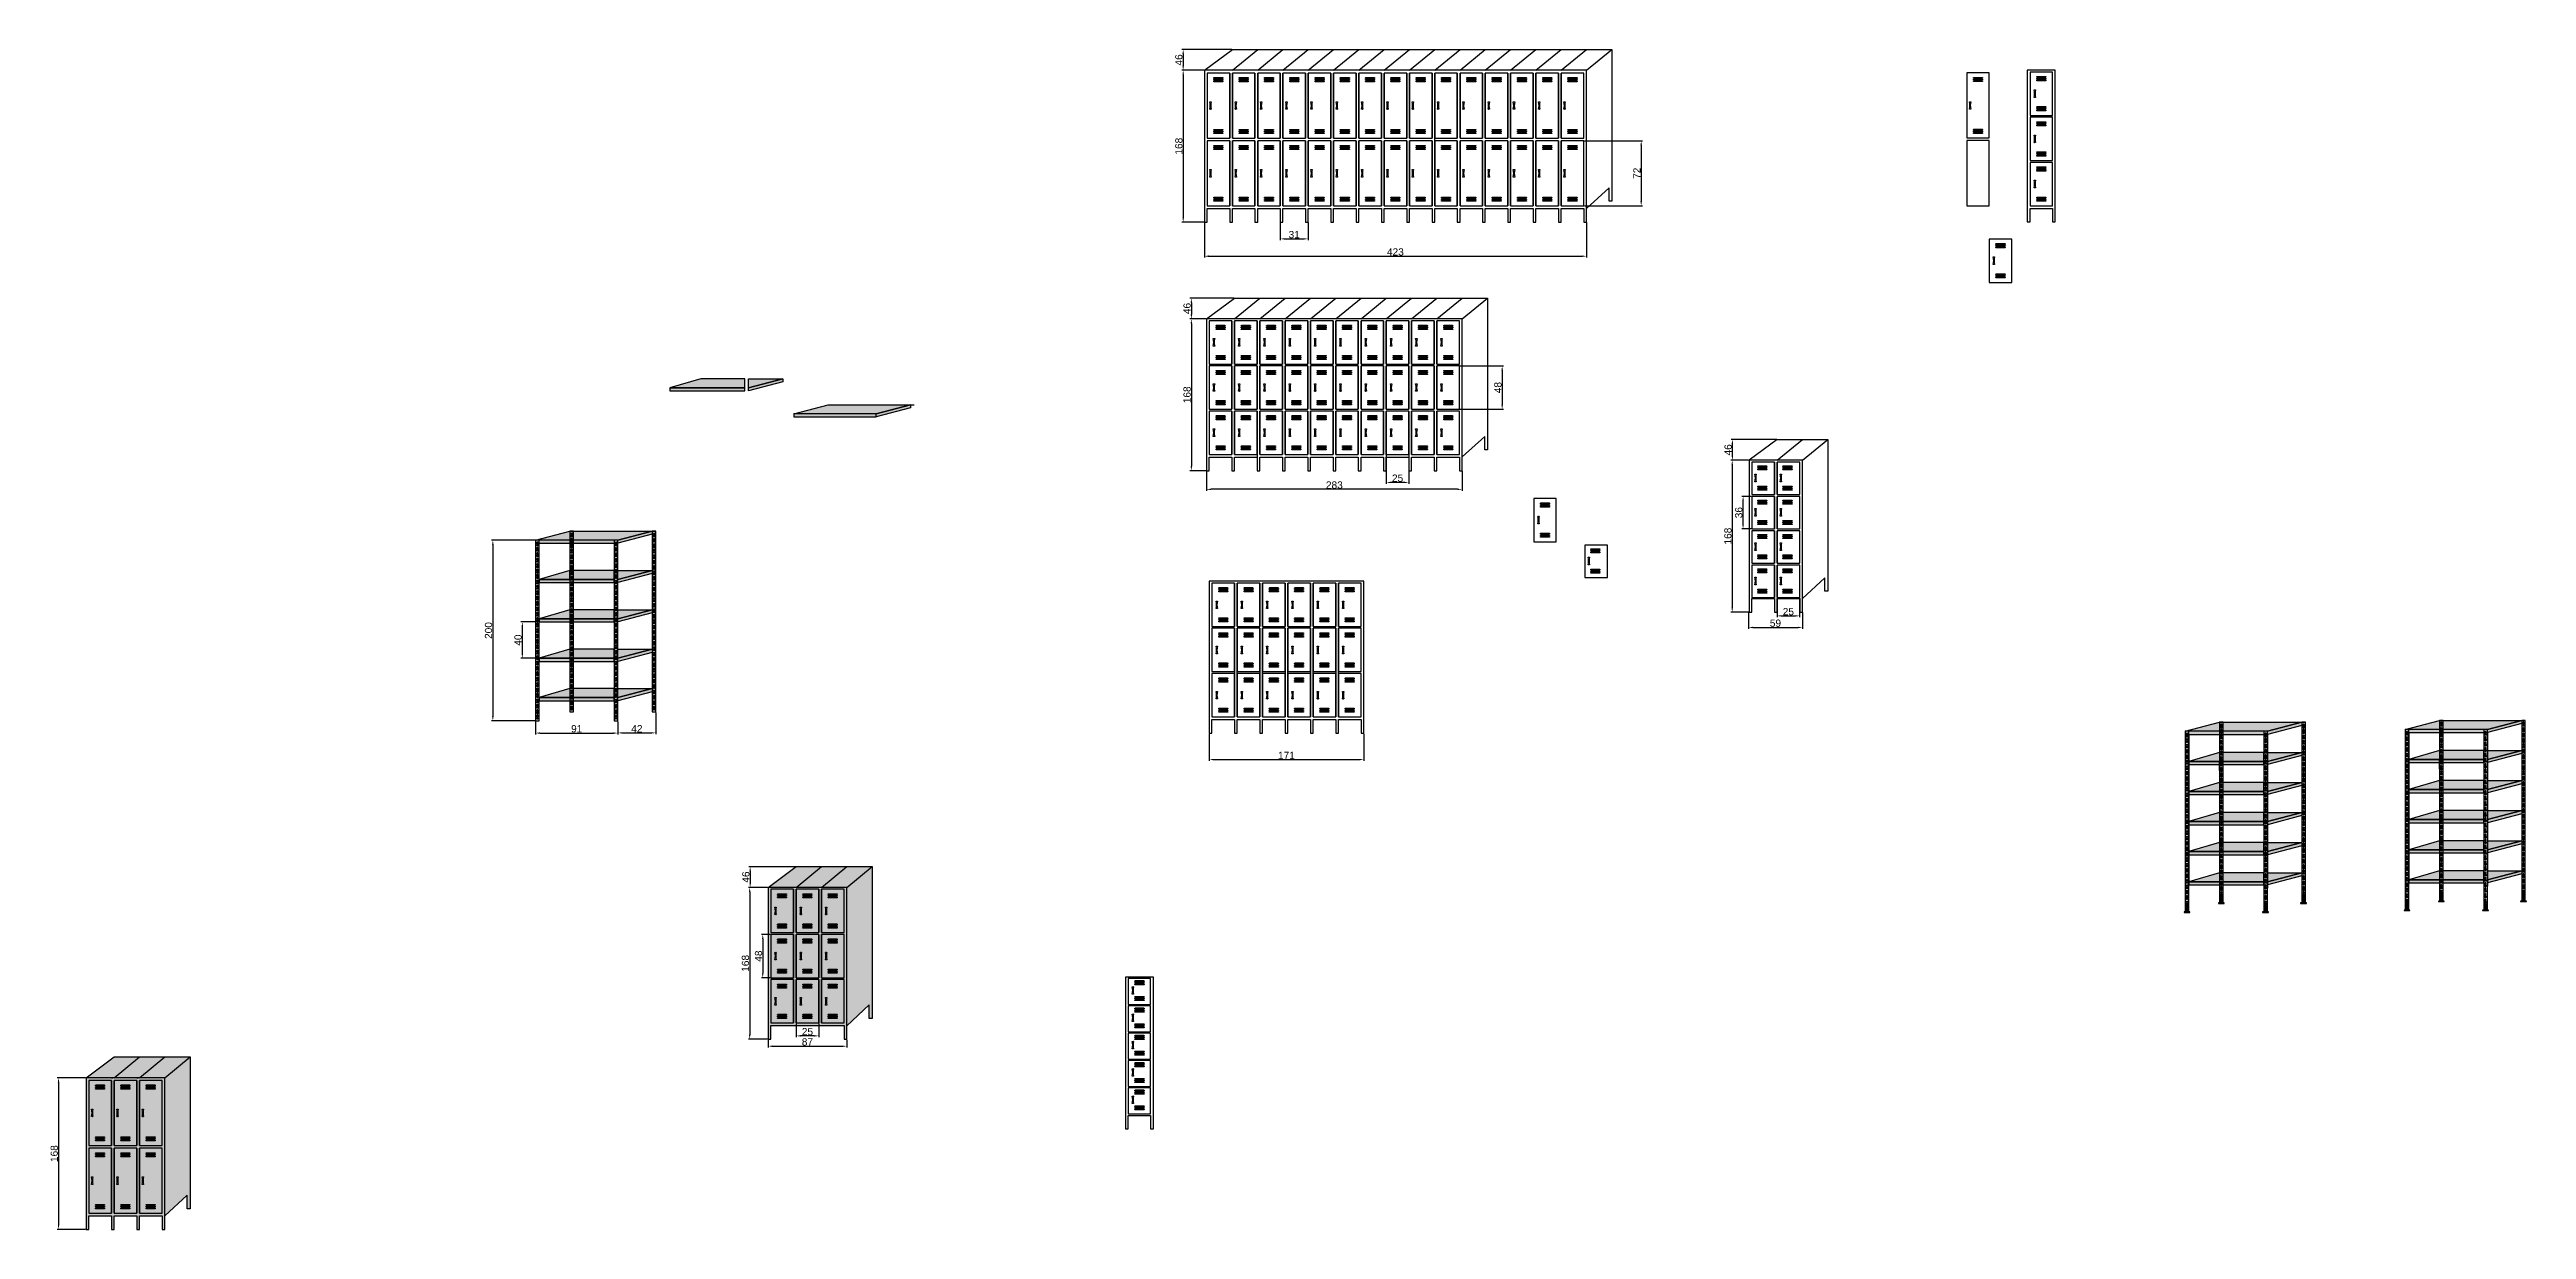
# Model space of a CAD drawing. Header units: millimetres. Extents: x 6614975 to 6624097, y 8742145 to 8746891.
# Drawn here: x 6616146 to 6618888, y 8742336 to 8743642 of the extents above; entities that cross this region are included whole.
import ezdxf

# ---------------------------------------------------------------- set-up
doc = ezdxf.new("R2010")
doc.units = ezdxf.units.MM
doc.styles.get("Standard").update_dxf_attribs({"font": 'arial.ttf'})
doc.dimstyles.new('ISO-25', dxfattribs={"dimtxt": 8, "dimasz": 5, "dimexe": 1.5, "dimexo": 0.625, "dimtad": 1, "dimtxsty": 'Standard', "dimcen": 2.5, "dimclrd": 1, "dimclre": 1, "dimclrt": 143, "dimadec": 0, "dimazin": 0, "dimtfac": 1, "dimtmove": 0, "dimatfit": 3, "dimfxl": 1, "dimarcsym": 0})

msp = doc.modelspace()

# ---------------------------------------------------------------- blocks, each defined once
blk = doc.blocks.new('*D228')
at = {"color": 1, "lineweight": -2, "transparency": 16777216}
for p, q in [((6616186.3, 8742504.4), (6616154.9, 8742504.4)), ((6616186.3, 8742336.4), (6616154.9, 8742336.4))]:
    blk.add_line(p, q, dxfattribs=at)
at = {"color": 1, "linetype": 'Continuous', "lineweight": -2, "transparency": 16777216}
blk.add_line((6616156.4, 8742499.4), (6616156.4, 8742341.4), dxfattribs=at)
at = {"color": 1, "transparency": 16777216}
for points in [[(6616155.6, 8742499.4), (6616157.2, 8742499.4), (6616156.4, 8742504.4)], [(6616155.6, 8742341.4), (6616157.2, 8742341.4), (6616156.4, 8742336.4)]]:
    blk.add_solid(points, dxfattribs=at)
at = {"layer": 'Defpoints', "color": 0, "transparency": 16777216}
for p in [(6616186.9, 8742504.4), (6616156.4, 8742336.4), (6616186.9, 8742336.4)]:
    blk.add_point(p, dxfattribs=at)
at = {"color": 143, "transparency": 16777216, "insert": (6616151.7, 8742420.4), "char_height": 8, "attachment_point": 5, "rotation": 90}
blk.add_mtext('168', dxfattribs=at)
blk = doc.blocks.new('*D124')
at = {"color": 1, "lineweight": -2, "transparency": 16777216}
for p, q in [((6616683.9, 8743099.4), (6616635.7, 8743099.4)), ((6616683.9, 8742899.4), (6616635.7, 8742899.4))]:
    blk.add_line(p, q, dxfattribs=at)
at = {"color": 1, "linetype": 'Continuous', "lineweight": -2, "transparency": 16777216}
blk.add_line((6616637.2, 8743094.4), (6616637.2, 8742904.4), dxfattribs=at)
at = {"color": 1, "transparency": 16777216}
for points in [[(6616636.3, 8743094.4), (6616638, 8743094.4), (6616637.2, 8743099.4)], [(6616636.3, 8742904.4), (6616638, 8742904.4), (6616637.2, 8742899.4)]]:
    blk.add_solid(points, dxfattribs=at)
at = {"layer": 'Defpoints', "color": 0, "transparency": 16777216}
for p in [(6616684.5, 8743099.4), (6616637.2, 8742899.4), (6616684.5, 8742899.4)]:
    blk.add_point(p, dxfattribs=at)
at = {"color": 143, "transparency": 16777216, "insert": (6616632.4, 8742999.4), "char_height": 8, "attachment_point": 5, "rotation": 90}
blk.add_mtext('200', dxfattribs=at)
blk = doc.blocks.new('*D125')
at = {"color": 1, "lineweight": -2, "transparency": 16777216}
for p, q in [((6616687.9, 8743008.9), (6616668.3, 8743008.9)), ((6616687.9, 8742968.7), (6616668.3, 8742968.7))]:
    blk.add_line(p, q, dxfattribs=at)
at = {"color": 1, "linetype": 'Continuous', "lineweight": -2, "transparency": 16777216}
blk.add_line((6616669.8, 8743003.9), (6616669.8, 8742973.7), dxfattribs=at)
at = {"color": 1, "transparency": 16777216}
for points in [[(6616669, 8743003.9), (6616670.6, 8743003.9), (6616669.8, 8743008.9)], [(6616669, 8742973.7), (6616670.6, 8742973.7), (6616669.8, 8742968.7)]]:
    blk.add_solid(points, dxfattribs=at)
at = {"layer": 'Defpoints', "color": 0, "transparency": 16777216}
for p in [(6616688.5, 8743008.9), (6616669.8, 8742968.7), (6616688.5, 8742968.7)]:
    blk.add_point(p, dxfattribs=at)
at = {"color": 143, "transparency": 16777216, "insert": (6616665.1, 8742988.8), "char_height": 8, "attachment_point": 5, "rotation": 90}
blk.add_mtext('40', dxfattribs=at)
blk = doc.blocks.new('*D126')
at = {"color": 1, "lineweight": -2, "transparency": 16777216}
for p, q in [((6616684.5, 8742898.8), (6616684.5, 8742884.4)), ((6616775.5, 8742898.8), (6616775.5, 8742884.4))]:
    blk.add_line(p, q, dxfattribs=at)
at = {"color": 1, "linetype": 'Continuous', "lineweight": -2, "transparency": 16777216}
blk.add_line((6616689.5, 8742885.9), (6616770.5, 8742885.9), dxfattribs=at)
at = {"color": 1, "transparency": 16777216}
for points in [[(6616689.5, 8742886.7), (6616689.5, 8742885), (6616684.5, 8742885.9)], [(6616770.5, 8742886.7), (6616770.5, 8742885), (6616775.5, 8742885.9)]]:
    blk.add_solid(points, dxfattribs=at)
at = {"layer": 'Defpoints', "color": 0, "transparency": 16777216}
for p in [(6616684.5, 8742899.4), (6616775.5, 8742899.4), (6616775.5, 8742885.9)]:
    blk.add_point(p, dxfattribs=at)
at = {"color": 143, "transparency": 16777216, "insert": (6616730, 8742890.6), "char_height": 8, "attachment_point": 5}
blk.add_mtext('91', dxfattribs=at)
blk = doc.blocks.new('*D127')
at = {"color": 1, "lineweight": -2, "transparency": 16777216}
for p, q in [((6616775.5, 8742898.8), (6616775.5, 8742884.6)), ((6616817.6, 8742908.8), (6616817.6, 8742884.6))]:
    blk.add_line(p, q, dxfattribs=at)
at = {"color": 1, "linetype": 'Continuous', "lineweight": -2, "transparency": 16777216}
blk.add_line((6616780.5, 8742886.1), (6616812.6, 8742886.1), dxfattribs=at)
at = {"color": 1, "transparency": 16777216}
for points in [[(6616780.5, 8742886.9), (6616780.5, 8742885.3), (6616775.5, 8742886.1)], [(6616812.6, 8742886.9), (6616812.6, 8742885.3), (6616817.6, 8742886.1)]]:
    blk.add_solid(points, dxfattribs=at)
at = {"layer": 'Defpoints', "color": 0, "transparency": 16777216}
for p in [(6616775.5, 8742899.4), (6616817.6, 8742909.4), (6616817.6, 8742886.1)]:
    blk.add_point(p, dxfattribs=at)
at = {"color": 143, "transparency": 16777216, "insert": (6616796.6, 8742890.7), "char_height": 8, "attachment_point": 5}
blk.add_mtext('42', dxfattribs=at)
blk = doc.blocks.new('*D147')
at = {"color": 1, "lineweight": -2, "transparency": 16777216}
for p, q in [((6616941.3, 8742715), (6616920, 8742715)), ((6616941.3, 8742547), (6616920, 8742547))]:
    blk.add_line(p, q, dxfattribs=at)
at = {"color": 1, "linetype": 'Continuous', "lineweight": -2, "transparency": 16777216}
blk.add_line((6616921.5, 8742710), (6616921.5, 8742552), dxfattribs=at)
at = {"color": 1, "transparency": 16777216}
for points in [[(6616920.7, 8742710), (6616922.3, 8742710), (6616921.5, 8742715)], [(6616920.7, 8742552), (6616922.3, 8742552), (6616921.5, 8742547)]]:
    blk.add_solid(points, dxfattribs=at)
at = {"layer": 'Defpoints', "color": 0, "transparency": 16777216}
for p in [(6616941.9, 8742715), (6616921.5, 8742547), (6616941.9, 8742547)]:
    blk.add_point(p, dxfattribs=at)
at = {"color": 143, "transparency": 16777216, "insert": (6616916.8, 8742631), "char_height": 8, "attachment_point": 5, "rotation": 90}
blk.add_mtext('168', dxfattribs=at)
blk = doc.blocks.new('*D148')
at = {"color": 1, "lineweight": -2, "transparency": 16777216}
for p, q in [((6616944.3, 8742663), (6616934.5, 8742663)), ((6616944.3, 8742615), (6616934.5, 8742615))]:
    blk.add_line(p, q, dxfattribs=at)
at = {"color": 1, "linetype": 'Continuous', "lineweight": -2, "transparency": 16777216}
blk.add_line((6616936, 8742658), (6616936, 8742620), dxfattribs=at)
at = {"color": 1, "transparency": 16777216}
for points in [[(6616935.1, 8742658), (6616936.8, 8742658), (6616936, 8742663)], [(6616935.1, 8742620), (6616936.8, 8742620), (6616936, 8742615)]]:
    blk.add_solid(points, dxfattribs=at)
at = {"layer": 'Defpoints', "color": 0, "transparency": 16777216}
for p in [(6616944.9, 8742663), (6616936, 8742615), (6616944.9, 8742615)]:
    blk.add_point(p, dxfattribs=at)
at = {"color": 143, "transparency": 16777216, "insert": (6616931.3, 8742639), "char_height": 8, "attachment_point": 5, "rotation": 90}
blk.add_mtext('48', dxfattribs=at)
blk = doc.blocks.new('*D149')
at = {"color": 1, "lineweight": -2, "transparency": 16777216}
for p, q in [((6616941.9, 8742546.4), (6616941.9, 8742537.8)), ((6617028.9, 8742546.4), (6617028.9, 8742537.8))]:
    blk.add_line(p, q, dxfattribs=at)
at = {"color": 1, "linetype": 'Continuous', "lineweight": -2, "transparency": 16777216}
blk.add_line((6616946.9, 8742539.3), (6617023.9, 8742539.3), dxfattribs=at)
at = {"color": 1, "transparency": 16777216}
for points in [[(6616946.9, 8742540.1), (6616946.9, 8742538.4), (6616941.9, 8742539.3)], [(6617023.9, 8742540.1), (6617023.9, 8742538.4), (6617028.9, 8742539.3)]]:
    blk.add_solid(points, dxfattribs=at)
at = {"layer": 'Defpoints', "color": 0, "transparency": 16777216}
for p in [(6616941.9, 8742547), (6617028.9, 8742547), (6617028.9, 8742539.3)]:
    blk.add_point(p, dxfattribs=at)
at = {"color": 143, "transparency": 16777216, "insert": (6616985.4, 8742544), "char_height": 8, "attachment_point": 5}
blk.add_mtext('87', dxfattribs=at)
blk = doc.blocks.new('*D150')
at = {"color": 1, "lineweight": -2, "transparency": 16777216}
for p, q in [((6616972.3, 8742738), (6616920.5, 8742738)), ((6616941.3, 8742715), (6616920.5, 8742715))]:
    blk.add_line(p, q, dxfattribs=at)
at = {"color": 1, "linetype": 'Continuous', "lineweight": -2, "transparency": 16777216}
blk.add_line((6616922, 8742733), (6616922, 8742720), dxfattribs=at)
at = {"color": 1, "transparency": 16777216}
for points in [[(6616921.2, 8742733), (6616922.9, 8742733), (6616922, 8742738)], [(6616921.2, 8742720), (6616922.9, 8742720), (6616922, 8742715)]]:
    blk.add_solid(points, dxfattribs=at)
at = {"layer": 'Defpoints', "color": 0, "transparency": 16777216}
for p in [(6616972.9, 8742738), (6616922, 8742715), (6616941.9, 8742715)]:
    blk.add_point(p, dxfattribs=at)
at = {"color": 143, "transparency": 16777216, "insert": (6616917.3, 8742726.5), "char_height": 8, "attachment_point": 5, "rotation": 90}
blk.add_mtext('46', dxfattribs=at)
blk = doc.blocks.new('*D151')
at = {"color": 1, "lineweight": -2, "transparency": 16777216}
for p, q in [((6616972.9, 8742564.4), (6616972.9, 8742549.2)), ((6616997.9, 8742564.4), (6616997.9, 8742549.2))]:
    blk.add_line(p, q, dxfattribs=at)
at = {"color": 1, "linetype": 'Continuous', "lineweight": -2, "transparency": 16777216}
blk.add_line((6616992.9, 8742550.7), (6616977.9, 8742550.7), dxfattribs=at)
at = {"color": 1, "transparency": 16777216}
for points in [[(6616977.9, 8742551.5), (6616977.9, 8742549.9), (6616972.9, 8742550.7)], [(6616992.9, 8742551.5), (6616992.9, 8742549.9), (6616997.9, 8742550.7)]]:
    blk.add_solid(points, dxfattribs=at)
at = {"layer": 'Defpoints', "color": 0, "transparency": 16777216}
for p in [(6616972.9, 8742565), (6616997.9, 8742565), (6616972.9, 8742550.7)]:
    blk.add_point(p, dxfattribs=at)
at = {"color": 143, "transparency": 16777216, "insert": (6616985.4, 8742555.4), "char_height": 8, "attachment_point": 5}
blk.add_mtext('25', dxfattribs=at)
blk = doc.blocks.new('*D105')
at = {"color": 1, "lineweight": -2, "transparency": 16777216}
for p, q in [((6617424.2, 8743619.5), (6617399.9, 8743619.5)), ((6617424.2, 8743451.5), (6617399.9, 8743451.5))]:
    blk.add_line(p, q, dxfattribs=at)
at = {"color": 1, "linetype": 'Continuous', "lineweight": -2, "transparency": 16777216}
blk.add_line((6617401.4, 8743614.5), (6617401.4, 8743456.5), dxfattribs=at)
at = {"color": 1, "transparency": 16777216}
for points in [[(6617400.5, 8743614.5), (6617402.2, 8743614.5), (6617401.4, 8743619.5)], [(6617400.5, 8743456.5), (6617402.2, 8743456.5), (6617401.4, 8743451.5)]]:
    blk.add_solid(points, dxfattribs=at)
at = {"layer": 'Defpoints', "color": 0, "transparency": 16777216}
for p in [(6617424.8, 8743619.5), (6617401.4, 8743451.5), (6617424.8, 8743451.5)]:
    blk.add_point(p, dxfattribs=at)
at = {"color": 143, "transparency": 16777216, "insert": (6617396.6, 8743535.5), "char_height": 8, "attachment_point": 5, "rotation": 90}
blk.add_mtext('168', dxfattribs=at)
blk = doc.blocks.new('*D106')
at = {"color": 1, "lineweight": -2, "transparency": 16777216}
for p, q in [((6617455.2, 8743642.5), (6617399.9, 8743642.5)), ((6617424.2, 8743619.5), (6617399.9, 8743619.5))]:
    blk.add_line(p, q, dxfattribs=at)
at = {"color": 1, "linetype": 'Continuous', "lineweight": -2, "transparency": 16777216}
blk.add_line((6617401.4, 8743637.5), (6617401.4, 8743624.5), dxfattribs=at)
at = {"color": 1, "transparency": 16777216}
for points in [[(6617400.5, 8743637.5), (6617402.2, 8743637.5), (6617401.4, 8743642.5)], [(6617400.5, 8743624.5), (6617402.2, 8743624.5), (6617401.4, 8743619.5)]]:
    blk.add_solid(points, dxfattribs=at)
at = {"layer": 'Defpoints', "color": 0, "transparency": 16777216}
for p in [(6617455.8, 8743642.5), (6617401.4, 8743619.5), (6617424.8, 8743619.5)]:
    blk.add_point(p, dxfattribs=at)
at = {"color": 143, "transparency": 16777216, "insert": (6617396.6, 8743631), "char_height": 8, "attachment_point": 5, "rotation": 90}
blk.add_mtext('46', dxfattribs=at)
blk = doc.blocks.new('*D107')
at = {"color": 1, "lineweight": -2, "transparency": 16777216}
for p, q in [((6617424.8, 8743450.9), (6617424.8, 8743412.2)), ((6617847.8, 8743450.9), (6617847.8, 8743412.2))]:
    blk.add_line(p, q, dxfattribs=at)
at = {"color": 1, "linetype": 'Continuous', "lineweight": -2, "transparency": 16777216}
blk.add_line((6617429.8, 8743413.7), (6617842.8, 8743413.7), dxfattribs=at)
at = {"color": 1, "transparency": 16777216}
for points in [[(6617429.8, 8743414.6), (6617429.8, 8743412.9), (6617424.8, 8743413.7)], [(6617842.8, 8743414.6), (6617842.8, 8743412.9), (6617847.8, 8743413.7)]]:
    blk.add_solid(points, dxfattribs=at)
at = {"layer": 'Defpoints', "color": 0, "transparency": 16777216}
for p in [(6617424.8, 8743451.5), (6617847.8, 8743451.5), (6617847.8, 8743413.7)]:
    blk.add_point(p, dxfattribs=at)
at = {"color": 143, "transparency": 16777216, "insert": (6617636.3, 8743418.4), "char_height": 8, "attachment_point": 5}
blk.add_mtext('423', dxfattribs=at)
blk = doc.blocks.new('*D108')
at = {"color": 1, "lineweight": -2, "transparency": 16777216}
for p, q in [((6617508.8, 8743450.9), (6617508.8, 8743431.4)), ((6617539.8, 8743450.9), (6617539.8, 8743431.4))]:
    blk.add_line(p, q, dxfattribs=at)
at = {"color": 1, "linetype": 'Continuous', "lineweight": -2, "transparency": 16777216}
blk.add_line((6617513.8, 8743432.9), (6617534.8, 8743432.9), dxfattribs=at)
at = {"color": 1, "transparency": 16777216}
for points in [[(6617513.8, 8743433.7), (6617513.8, 8743432.1), (6617508.8, 8743432.9)], [(6617534.8, 8743433.7), (6617534.8, 8743432.1), (6617539.8, 8743432.9)]]:
    blk.add_solid(points, dxfattribs=at)
at = {"layer": 'Defpoints', "color": 0, "transparency": 16777216}
for p in [(6617508.8, 8743451.5), (6617539.8, 8743451.5), (6617539.8, 8743432.9)]:
    blk.add_point(p, dxfattribs=at)
at = {"color": 143, "transparency": 16777216, "insert": (6617524.3, 8743437.6), "char_height": 8, "attachment_point": 5}
blk.add_mtext('31', dxfattribs=at)
blk = doc.blocks.new('*D109')
at = {"color": 1, "lineweight": -2, "transparency": 16777216}
for p, q in [((6617845.5, 8743541.5), (6617909.9, 8743541.5)), ((6617845.5, 8743469.5), (6617909.9, 8743469.5))]:
    blk.add_line(p, q, dxfattribs=at)
at = {"color": 1, "linetype": 'Continuous', "lineweight": -2, "transparency": 16777216}
blk.add_line((6617908.4, 8743536.5), (6617908.4, 8743474.5), dxfattribs=at)
at = {"color": 1, "transparency": 16777216}
for points in [[(6617907.5, 8743536.5), (6617909.2, 8743536.5), (6617908.4, 8743541.5)], [(6617907.5, 8743474.5), (6617909.2, 8743474.5), (6617908.4, 8743469.5)]]:
    blk.add_solid(points, dxfattribs=at)
at = {"layer": 'Defpoints', "color": 0, "transparency": 16777216}
for p in [(6617844.8, 8743541.5), (6617844.8, 8743469.5), (6617908.4, 8743469.5)]:
    blk.add_point(p, dxfattribs=at)
at = {"color": 143, "transparency": 16777216, "insert": (6617903.7, 8743505.5), "char_height": 8, "attachment_point": 5, "rotation": 90}
blk.add_mtext('72', dxfattribs=at)
blk = doc.blocks.new('*D111')
at = {"color": 1, "lineweight": -2, "transparency": 16777216}
for p, q in [((6617426.6, 8743344.3), (6617408.9, 8743344.3)), ((6617426.6, 8743176.3), (6617408.9, 8743176.3))]:
    blk.add_line(p, q, dxfattribs=at)
at = {"color": 1, "linetype": 'Continuous', "lineweight": -2, "transparency": 16777216}
blk.add_line((6617410.4, 8743339.3), (6617410.4, 8743181.3), dxfattribs=at)
at = {"color": 1, "transparency": 16777216}
for points in [[(6617409.6, 8743339.3), (6617411.2, 8743339.3), (6617410.4, 8743344.3)], [(6617409.6, 8743181.3), (6617411.2, 8743181.3), (6617410.4, 8743176.3)]]:
    blk.add_solid(points, dxfattribs=at)
at = {"layer": 'Defpoints', "color": 0, "transparency": 16777216}
for p in [(6617427.2, 8743344.3), (6617410.4, 8743176.3), (6617427.2, 8743176.3)]:
    blk.add_point(p, dxfattribs=at)
at = {"color": 143, "transparency": 16777216, "insert": (6617405.7, 8743260.3), "char_height": 8, "attachment_point": 5, "rotation": 90}
blk.add_mtext('168', dxfattribs=at)
blk = doc.blocks.new('*D112')
at = {"color": 1, "lineweight": -2, "transparency": 16777216}
for p, q in [((6617457.6, 8743367.3), (6617408.9, 8743367.3)), ((6617426.6, 8743344.3), (6617408.9, 8743344.3))]:
    blk.add_line(p, q, dxfattribs=at)
at = {"color": 1, "linetype": 'Continuous', "lineweight": -2, "transparency": 16777216}
blk.add_line((6617410.4, 8743362.3), (6617410.4, 8743349.3), dxfattribs=at)
at = {"color": 1, "transparency": 16777216}
for points in [[(6617409.6, 8743362.3), (6617411.2, 8743362.3), (6617410.4, 8743367.3)], [(6617409.6, 8743349.3), (6617411.2, 8743349.3), (6617410.4, 8743344.3)]]:
    blk.add_solid(points, dxfattribs=at)
at = {"layer": 'Defpoints', "color": 0, "transparency": 16777216}
for p in [(6617458.2, 8743367.3), (6617410.4, 8743344.3), (6617427.2, 8743344.3)]:
    blk.add_point(p, dxfattribs=at)
at = {"color": 143, "transparency": 16777216, "insert": (6617405.7, 8743355.8), "char_height": 8, "attachment_point": 5, "rotation": 90}
blk.add_mtext('46', dxfattribs=at)
blk = doc.blocks.new('*D113')
at = {"color": 1, "lineweight": -2, "transparency": 16777216}
for p, q in [((6617427.2, 8743175.7), (6617427.2, 8743154.2)), ((6617710.2, 8743175.7), (6617710.2, 8743154.2))]:
    blk.add_line(p, q, dxfattribs=at)
at = {"color": 1, "linetype": 'Continuous', "lineweight": -2, "transparency": 16777216}
blk.add_line((6617705.2, 8743155.7), (6617432.2, 8743155.7), dxfattribs=at)
at = {"color": 1, "transparency": 16777216}
for points in [[(6617432.2, 8743156.5), (6617432.2, 8743154.9), (6617427.2, 8743155.7)], [(6617705.2, 8743156.5), (6617705.2, 8743154.9), (6617710.2, 8743155.7)]]:
    blk.add_solid(points, dxfattribs=at)
at = {"layer": 'Defpoints', "color": 0, "transparency": 16777216}
for p in [(6617427.2, 8743176.3), (6617710.2, 8743176.3), (6617427.2, 8743155.7)]:
    blk.add_point(p, dxfattribs=at)
at = {"color": 143, "transparency": 16777216, "insert": (6617568.7, 8743160.4), "char_height": 8, "attachment_point": 5}
blk.add_mtext('283', dxfattribs=at)
blk = doc.blocks.new('*D114')
at = {"color": 1, "lineweight": -2, "transparency": 16777216}
for p, q in [((6617707.8, 8743292.3), (6617756, 8743292.3)), ((6617707.8, 8743244.3), (6617756, 8743244.3))]:
    blk.add_line(p, q, dxfattribs=at)
at = {"color": 1, "linetype": 'Continuous', "lineweight": -2, "transparency": 16777216}
blk.add_line((6617754.5, 8743287.3), (6617754.5, 8743249.3), dxfattribs=at)
at = {"color": 1, "transparency": 16777216}
for points in [[(6617753.6, 8743287.3), (6617755.3, 8743287.3), (6617754.5, 8743292.3)], [(6617753.6, 8743249.3), (6617755.3, 8743249.3), (6617754.5, 8743244.3)]]:
    blk.add_solid(points, dxfattribs=at)
at = {"layer": 'Defpoints', "color": 0, "transparency": 16777216}
for p in [(6617707.2, 8743292.3), (6617707.2, 8743244.3), (6617754.5, 8743244.3)]:
    blk.add_point(p, dxfattribs=at)
at = {"color": 143, "transparency": 16777216, "insert": (6617749.8, 8743268.3), "char_height": 8, "attachment_point": 5, "rotation": 90}
blk.add_mtext('48', dxfattribs=at)
blk = doc.blocks.new('*D141')
at = {"color": 1, "lineweight": -2, "transparency": 16777216}
for p, q in [((6618027.2, 8743187.9), (6618007.6, 8743187.9)), ((6618027.2, 8743019.9), (6618007.6, 8743019.9))]:
    blk.add_line(p, q, dxfattribs=at)
at = {"color": 1, "linetype": 'Continuous', "lineweight": -2, "transparency": 16777216}
blk.add_line((6618009.1, 8743182.9), (6618009.1, 8743024.9), dxfattribs=at)
at = {"color": 1, "transparency": 16777216}
for points in [[(6618008.3, 8743182.9), (6618010, 8743182.9), (6618009.1, 8743187.9)], [(6618008.3, 8743024.9), (6618010, 8743024.9), (6618009.1, 8743019.9)]]:
    blk.add_solid(points, dxfattribs=at)
at = {"layer": 'Defpoints', "color": 0, "transparency": 16777216}
for p in [(6618027.8, 8743187.9), (6618009.1, 8743019.9), (6618027.8, 8743019.9)]:
    blk.add_point(p, dxfattribs=at)
at = {"color": 143, "transparency": 16777216, "insert": (6618004.4, 8743103.9), "char_height": 8, "attachment_point": 5, "rotation": 90}
blk.add_mtext('168', dxfattribs=at)
blk = doc.blocks.new('*D142')
at = {"color": 1, "lineweight": -2, "transparency": 16777216}
for p, q in [((6618030.2, 8743147.9), (6618019.7, 8743147.9)), ((6618030.2, 8743111.9), (6618019.7, 8743111.9))]:
    blk.add_line(p, q, dxfattribs=at)
at = {"color": 1, "linetype": 'Continuous', "lineweight": -2, "transparency": 16777216}
blk.add_line((6618021.2, 8743116.9), (6618021.2, 8743142.9), dxfattribs=at)
at = {"color": 1, "transparency": 16777216}
for points in [[(6618020.3, 8743142.9), (6618022, 8743142.9), (6618021.2, 8743147.9)], [(6618020.3, 8743116.9), (6618022, 8743116.9), (6618021.2, 8743111.9)]]:
    blk.add_solid(points, dxfattribs=at)
at = {"layer": 'Defpoints', "color": 0, "transparency": 16777216}
for p in [(6618021.2, 8743147.9), (6618030.8, 8743147.9), (6618030.8, 8743111.9)]:
    blk.add_point(p, dxfattribs=at)
at = {"color": 143, "transparency": 16777216, "insert": (6618016.4, 8743129.9), "char_height": 8, "attachment_point": 5, "rotation": 90}
blk.add_mtext('36', dxfattribs=at)
blk = doc.blocks.new('*D143')
at = {"color": 1, "lineweight": -2, "transparency": 16777216}
for p, q in [((6618027.2, 8743019.2), (6618027.2, 8743001.3)), ((6618086.8, 8743019.2), (6618086.8, 8743001.3))]:
    blk.add_line(p, q, dxfattribs=at)
at = {"color": 1, "linetype": 'Continuous', "lineweight": -2, "transparency": 16777216}
blk.add_line((6618032.2, 8743002.8), (6618081.8, 8743002.8), dxfattribs=at)
at = {"color": 1, "transparency": 16777216}
for points in [[(6618032.2, 8743003.6), (6618032.2, 8743001.9), (6618027.2, 8743002.8)], [(6618081.8, 8743003.6), (6618081.8, 8743001.9), (6618086.8, 8743002.8)]]:
    blk.add_solid(points, dxfattribs=at)
at = {"layer": 'Defpoints', "color": 0, "transparency": 16777216}
for p in [(6618027.2, 8743019.9), (6618086.8, 8743019.9), (6618086.8, 8743002.8)]:
    blk.add_point(p, dxfattribs=at)
at = {"color": 143, "transparency": 16777216, "insert": (6618057, 8743007.5), "char_height": 8, "attachment_point": 5}
blk.add_mtext('59', dxfattribs=at)
blk = doc.blocks.new('*D144')
at = {"color": 1, "lineweight": -2, "transparency": 16777216}
for p, q in [((6618058.2, 8743210.9), (6618007.8, 8743210.9)), ((6618027.2, 8743187.9), (6618007.8, 8743187.9))]:
    blk.add_line(p, q, dxfattribs=at)
at = {"color": 1, "linetype": 'Continuous', "lineweight": -2, "transparency": 16777216}
blk.add_line((6618009.3, 8743192.9), (6618009.3, 8743205.9), dxfattribs=at)
at = {"color": 1, "transparency": 16777216}
for points in [[(6618008.5, 8743205.9), (6618010.2, 8743205.9), (6618009.3, 8743210.9)], [(6618008.5, 8743192.9), (6618010.2, 8743192.9), (6618009.3, 8743187.9)]]:
    blk.add_solid(points, dxfattribs=at)
at = {"layer": 'Defpoints', "color": 0, "transparency": 16777216}
for p in [(6618009.3, 8743210.9), (6618027.8, 8743187.9), (6618058.8, 8743210.9)]:
    blk.add_point(p, dxfattribs=at)
at = {"color": 143, "transparency": 16777216, "insert": (6618004.6, 8743199.4), "char_height": 8, "attachment_point": 5, "rotation": 90}
blk.add_mtext('46', dxfattribs=at)
blk = doc.blocks.new('*D145')
at = {"color": 1, "lineweight": -2, "transparency": 16777216}
for p, q in [((6618058.8, 8743035.2), (6618058.8, 8743014.1)), ((6618083.8, 8743035.2), (6618083.8, 8743014.1))]:
    blk.add_line(p, q, dxfattribs=at)
at = {"color": 1, "linetype": 'Continuous', "lineweight": -2, "transparency": 16777216}
blk.add_line((6618063.8, 8743015.6), (6618078.8, 8743015.6), dxfattribs=at)
at = {"color": 1, "transparency": 16777216}
for points in [[(6618063.8, 8743016.4), (6618063.8, 8743014.8), (6618058.8, 8743015.6)], [(6618078.8, 8743016.4), (6618078.8, 8743014.8), (6618083.8, 8743015.6)]]:
    blk.add_solid(points, dxfattribs=at)
at = {"layer": 'Defpoints', "color": 0, "transparency": 16777216}
for p in [(6618058.8, 8743035.9), (6618083.8, 8743035.9), (6618083.8, 8743015.6)]:
    blk.add_point(p, dxfattribs=at)
at = {"color": 143, "transparency": 16777216, "insert": (6618071.3, 8743020.3), "char_height": 8, "attachment_point": 5}
blk.add_mtext('25', dxfattribs=at)
blk = doc.blocks.new('*D146')
at = {"color": 1, "lineweight": -2, "transparency": 16777216}
for p, q in [((6617430.2, 8742885.2), (6617430.2, 8742855.1)), ((6617601.2, 8742885.2), (6617601.2, 8742855.1))]:
    blk.add_line(p, q, dxfattribs=at)
at = {"color": 1, "linetype": 'Continuous', "lineweight": -2, "transparency": 16777216}
blk.add_line((6617435.2, 8742856.6), (6617596.2, 8742856.6), dxfattribs=at)
at = {"color": 1, "transparency": 16777216}
for points in [[(6617435.2, 8742857.4), (6617435.2, 8742855.7), (6617430.2, 8742856.6)], [(6617596.2, 8742857.4), (6617596.2, 8742855.7), (6617601.2, 8742856.6)]]:
    blk.add_solid(points, dxfattribs=at)
at = {"layer": 'Defpoints', "color": 0, "transparency": 16777216}
for p in [(6617430.2, 8742885.9), (6617601.2, 8742885.9), (6617601.2, 8742856.6)]:
    blk.add_point(p, dxfattribs=at)
at = {"color": 143, "transparency": 16777216, "insert": (6617515.7, 8742861.2), "char_height": 8, "attachment_point": 5}
blk.add_mtext('171', dxfattribs=at)
blk = doc.blocks.new('*D186')
at = {"color": 1, "lineweight": -2, "transparency": 16777216}
for p, q in [((6617626.2, 8743193.7), (6617626.2, 8743161.8)), ((6617651.2, 8743193.7), (6617651.2, 8743161.8))]:
    blk.add_line(p, q, dxfattribs=at)
at = {"color": 1, "linetype": 'Continuous', "lineweight": -2, "transparency": 16777216}
blk.add_line((6617646.2, 8743163.3), (6617631.2, 8743163.3), dxfattribs=at)
at = {"color": 1, "transparency": 16777216}
for points in [[(6617631.2, 8743164.1), (6617631.2, 8743162.5), (6617626.2, 8743163.3)], [(6617646.2, 8743164.1), (6617646.2, 8743162.5), (6617651.2, 8743163.3)]]:
    blk.add_solid(points, dxfattribs=at)
at = {"layer": 'Defpoints', "color": 0, "transparency": 16777216}
for p in [(6617626.2, 8743194.3), (6617651.2, 8743194.3), (6617626.2, 8743163.3)]:
    blk.add_point(p, dxfattribs=at)
at = {"color": 143, "transparency": 16777216, "insert": (6617638.7, 8743168), "char_height": 8, "attachment_point": 5}
blk.add_mtext('25', dxfattribs=at)

# ---------------------------------------------------------------- dimensions: what is measured, and where the dimension line sits
for base, p1, p2, text, picture, middle in [((6617401.354, 8743619.48), (6617455.828, 8743642.48), (6617424.828, 8743619.48), '46', '*D106', (6617396.645, 8743630.98)), ((6617410.395, 8743344.323), (6617458.225, 8743367.323), (6617427.225, 8743344.323), '46', '*D112', (6617405.685, 8743355.823)), ((6618009.317, 8743210.856), (6618027.84, 8743187.856), (6618058.84, 8743210.856), '46', '*D144', (6618004.608, 8743199.356)), ((6616669.806, 8742968.736), (6616688.539, 8743008.907), (6616688.539, 8742968.736), '40', '*D125', (6616665.097, 8742988.822)), ((6616922.041, 8742715.032), (6616972.898, 8742738.032), (6616941.898, 8742715.032), '46', '*D150', (6616917.331, 8742726.532))]:
    dim = msp.add_linear_dim(base=base, p1=p1, p2=p2, angle=90, text=text, dimstyle='ISO-25')
    dim.commit()
    dim.dimension.update_dxf_attribs({"geometry": picture, "text_midpoint": middle})
for base, p1, p2, picture, middle in [((6617401.354, 8743451.48), (6617424.828, 8743619.48), (6617424.828, 8743451.48), '*D105', (6617396.645, 8743535.48)), ((6617908.36, 8743469.48), (6617844.828, 8743541.48), (6617844.828, 8743469.48), '*D109', (6617903.719, 8743505.48)), ((6617410.395, 8743176.323), (6617427.225, 8743344.323), (6617427.225, 8743176.323), '*D111', (6617405.685, 8743260.323)), ((6618009.129, 8743019.856), (6618027.84, 8743187.856), (6618027.84, 8743019.856), '*D141', (6618004.42, 8743103.856)), ((6618021.156, 8743147.856), (6618030.84, 8743111.856), (6618030.84, 8743147.856), '*D142', (6618016.444, 8743129.856)), ((6616921.489, 8742547.032), (6616941.898, 8742715.032), (6616941.898, 8742547.032), '*D147', (6616916.779, 8742631.032)), ((6616935.974, 8742615.032), (6616944.898, 8742663.032), (6616944.898, 8742615.032), '*D148', (6616931.265, 8742639.032))]:
    dim = msp.add_linear_dim(base=base, p1=p1, p2=p2, angle=90, dimstyle='ISO-25')
    dim.commit()
    dim.dimension.update_dxf_attribs({"geometry": picture, "text_midpoint": middle})
for base, p1, p2, picture, middle in [((6617847.828, 8743413.733), (6617424.828, 8743451.48), (6617847.828, 8743451.48), '*D107', (6617636.328, 8743418.445)), ((6617539.828, 8743432.912), (6617508.828, 8743451.48), (6617539.828, 8743451.48), '*D108', (6617524.328, 8743437.624)), ((6618083.84, 8743015.6), (6618058.84, 8743035.856), (6618083.84, 8743035.856), '*D145', (6618071.34, 8743020.309)), ((6616775.539, 8742885.867), (6616684.539, 8742899.434), (6616775.539, 8742899.434), '*D126', (6616730.039, 8742890.577)), ((6617601.213, 8742856.554), (6617430.213, 8742885.859), (6617601.213, 8742885.859), '*D146', (6617515.713, 8742861.195)), ((6616972.898, 8742550.715), (6616997.898, 8742565.032), (6616972.898, 8742565.032), '*D151', (6616985.398, 8742555.424)), ((6617028.898, 8742539.256), (6616941.898, 8742547.032), (6617028.898, 8742547.032), '*D149', (6616985.398, 8742543.966))]:
    dim = msp.add_linear_dim(base=base, p1=p1, p2=p2, dimstyle='ISO-25')
    dim.commit()
    dim.dimension.update_dxf_attribs({"geometry": picture, "text_midpoint": middle})
for base, p1, p2, picture, middle in [((6617754.483, 8743244.323), (6617707.225, 8743292.323), (6617707.225, 8743244.323), '*D114', (6617754.483, 8743268.323)), ((6616637.152, 8742899.434), (6616684.539, 8743099.434), (6616684.539, 8742899.434), '*D124', (6616637.152, 8742999.434))]:
    dim = msp.add_linear_dim(base=base, p1=p1, p2=p2, angle=90, dimstyle='ISO-25')
    dim.commit()
    dim.dimension.update_dxf_attribs({"geometry": picture, "text_midpoint": middle, "dimtype": 160})
at = {"color": 7, "true_color": 0xffffff}
dim = msp.add_linear_dim(base=(6617626.225, 8743163.287), p1=(6617651.225, 8743194.323), p2=(6617626.225, 8743194.323), dimstyle='ISO-25', dxfattribs=at)
dim.commit()
dim.dimension.update_dxf_attribs({"geometry": '*D186', "text_midpoint": (6617638.725, 8743167.997)})
dim = msp.add_linear_dim(base=(6617427.225, 8743155.706), p1=(6617710.225, 8743176.323), p2=(6617427.225, 8743176.323), dimstyle='ISO-25')
dim.commit()
dim.dimension.update_dxf_attribs({"geometry": '*D113', "text_midpoint": (6617568.725, 8743155.706), "dimtype": 160})
for base, p1, p2, text, picture, middle in [((6618086.84, 8743002.777), (6618027.215, 8743019.856), (6618086.84, 8743019.856), '59', '*D143', (6618057.027, 8743007.487)), ((6616817.591, 8742886.104), (6616775.539, 8742899.434), (6616817.591, 8742909.434), '42', '*D127', (6616796.565, 8742890.745))]:
    dim = msp.add_linear_dim(base=base, p1=p1, p2=p2, text=text, dimstyle='ISO-25')
    dim.commit()
    dim.dimension.update_dxf_attribs({"geometry": picture, "text_midpoint": middle})
dim = msp.add_linear_dim(base=(6616156.392, 8742336.444), p1=(6616186.945, 8742504.444), p2=(6616186.945, 8742336.444), angle=90, dimstyle='ISO-25', dxfattribs=at)
dim.commit()
dim.dimension.update_dxf_attribs({"geometry": '*D228', "text_midpoint": (6616151.683, 8742420.444)})

# ---------------------------------------------------------------- hatches: boundary and pattern name
at = {"true_color": 0xe5e878}
h = msp.add_hatch(color=61, dxfattribs=at)
h.dxf.hatch_style = 1
h.paths.add_polyline_path([(6616916.247, 8743278.161), (6616867.247, 8743278.161), (6616833.247, 8743268.161), (6616916.247, 8743268.161)])
h.paths.add_polyline_path([(6616916.247, 8743268.161), (6616833.247, 8743268.161), (6616833.247, 8743264.661), (6616916.247, 8743264.661)])
h.paths.add_polyline_path([(6616958.299, 8743278.161), (6616920.247, 8743278.161), (6616920.247, 8743268.161)], flags=17)
h.paths.add_polyline_path([(6616958.299, 8743274.661), (6616958.299, 8743278.161), (6616920.247, 8743268.161), (6616920.247, 8743264.661)])
h = msp.add_hatch(color=61, dxfattribs=at)
h.dxf.hatch_style = 1
h.paths.add_polyline_path([(6617099.547, 8743249.319), (6617012.496, 8743249.319), (6617008.496, 8743249.319), (6616970.496, 8743239.319), (6617061.496, 8743239.319)])
h.paths.add_polyline_path([(6617061.496, 8743239.319), (6616970.496, 8743239.319), (6616970.496, 8743235.819), (6617061.496, 8743235.819)])
h.paths.add_polyline_path([(6617099.547, 8743245.819), (6617099.547, 8743249.319), (6617061.496, 8743239.319), (6617061.496, 8743235.819)])
h = msp.add_hatch(color=61, dxfattribs=at)
h.dxf.hatch_style = 1
h.paths.add_polyline_path([(6616813.591, 8743109.434), (6616726.539, 8743109.434), (6616722.539, 8743109.434), (6616684.539, 8743099.434), (6616775.539, 8743099.434)])
h.paths.add_polyline_path([(6616775.539, 8743099.434), (6616684.539, 8743099.434), (6616684.539, 8743095.934), (6616775.539, 8743095.934)])
h.paths.add_polyline_path([(6616813.591, 8743105.934), (6616813.591, 8743109.434), (6616775.539, 8743099.434), (6616775.539, 8743095.934)])
h = msp.add_hatch(color=61, dxfattribs=at)
h.dxf.hatch_style = 1
h.paths.add_polyline_path([(6616771.539, 8743065.934), (6616722.539, 8743065.934), (6616688.539, 8743055.934), (6616771.539, 8743055.934)])
h.paths.add_polyline_path([(6616771.539, 8743055.934), (6616688.539, 8743055.934), (6616688.539, 8743052.434), (6616771.539, 8743052.434)])
h.paths.add_polyline_path([(6616813.591, 8743065.934), (6616775.539, 8743065.934), (6616775.539, 8743055.934)], flags=17)
h.paths.add_polyline_path([(6616813.591, 8743062.434), (6616813.591, 8743065.934), (6616775.539, 8743055.934), (6616775.539, 8743052.434)])
h = msp.add_hatch(color=8)
h.dxf.hatch_style = 1
h.paths.add_polyline_path([(6616722.539, 8743022.407), (6616688.539, 8743012.407), (6616771.539, 8743012.407), (6616771.539, 8743022.407)])
h = msp.add_hatch(color=61, dxfattribs=at)
h.dxf.hatch_style = 1
h.paths.add_polyline_path([(6616771.539, 8743022.407), (6616722.539, 8743022.407), (6616688.539, 8743012.407), (6616771.539, 8743012.407)])
h.paths.add_polyline_path([(6616771.539, 8743012.407), (6616688.539, 8743012.407), (6616688.539, 8743008.907), (6616771.539, 8743008.907)])
h.paths.add_polyline_path([(6616813.591, 8743022.407), (6616775.539, 8743022.407), (6616775.539, 8743012.407)], flags=17)
h.paths.add_polyline_path([(6616813.591, 8743018.907), (6616813.591, 8743022.407), (6616775.539, 8743012.407), (6616775.539, 8743008.907)])
h = msp.add_hatch(color=8)
h.dxf.hatch_style = 1
h.paths.add_polyline_path([(6616813.591, 8743018.907), (6616813.591, 8743022.407), (6616775.539, 8743012.407), (6616775.539, 8743008.907)])
h = msp.add_hatch(color=8)
h.dxf.hatch_style = 1
h.paths.add_polyline_path([(6616813.591, 8743022.407), (6616775.539, 8743022.407), (6616775.539, 8743012.407)])
h = msp.add_hatch(color=8)
h.dxf.hatch_style = 1
h.paths.add_polyline_path([(6616771.539, 8743008.907), (6616771.539, 8743012.407), (6616688.539, 8743012.407), (6616688.539, 8743008.907)])
h = msp.add_hatch(color=8)
h.dxf.hatch_style = 1
h.paths.add_polyline_path([(6616722.539, 8742978.736), (6616688.539, 8742968.736), (6616771.539, 8742968.736), (6616771.539, 8742978.736)])
h = msp.add_hatch(color=61, dxfattribs=at)
h.dxf.hatch_style = 1
h.paths.add_polyline_path([(6616771.539, 8742978.736), (6616722.539, 8742978.736), (6616688.539, 8742968.736), (6616771.539, 8742968.736)])
h.paths.add_polyline_path([(6616771.539, 8742968.736), (6616688.539, 8742968.736), (6616688.539, 8742965.236), (6616771.539, 8742965.236)])
h.paths.add_polyline_path([(6616813.591, 8742978.736), (6616775.539, 8742978.736), (6616775.539, 8742968.736)], flags=17)
h.paths.add_polyline_path([(6616813.591, 8742975.236), (6616813.591, 8742978.736), (6616775.539, 8742968.736), (6616775.539, 8742965.236)])
h = msp.add_hatch(color=8)
h.dxf.hatch_style = 1
h.paths.add_polyline_path([(6616771.539, 8742965.236), (6616771.539, 8742968.736), (6616688.539, 8742968.736), (6616688.539, 8742965.236)])
h = msp.add_hatch(color=8)
h.dxf.hatch_style = 1
h.paths.add_polyline_path([(6616813.591, 8742975.236), (6616813.591, 8742978.736), (6616775.539, 8742968.736), (6616775.539, 8742965.236)])
h = msp.add_hatch(color=8)
h.dxf.hatch_style = 1
h.paths.add_polyline_path([(6616813.591, 8742978.736), (6616775.539, 8742978.736), (6616775.539, 8742968.736)])
h = msp.add_hatch(color=8)
h.dxf.hatch_style = 1
h.paths.add_polyline_path([(6616722.539, 8742935.175), (6616688.539, 8742925.175), (6616771.539, 8742925.175), (6616771.539, 8742935.175)])
h = msp.add_hatch(color=61, dxfattribs=at)
h.dxf.hatch_style = 1
h.paths.add_polyline_path([(6616771.539, 8742935.175), (6616722.539, 8742935.175), (6616688.539, 8742925.175), (6616771.539, 8742925.175)])
h.paths.add_polyline_path([(6616771.539, 8742925.175), (6616688.539, 8742925.175), (6616688.539, 8742921.675), (6616771.539, 8742921.675)])
h.paths.add_polyline_path([(6616813.591, 8742935.175), (6616775.539, 8742935.175), (6616775.539, 8742925.175)], flags=17)
h.paths.add_polyline_path([(6616813.591, 8742931.675), (6616813.591, 8742935.175), (6616775.539, 8742925.175), (6616775.539, 8742921.675)])
h = msp.add_hatch(color=8)
h.dxf.hatch_style = 1
h.paths.add_polyline_path([(6616771.539, 8742921.675), (6616771.539, 8742925.175), (6616688.539, 8742925.175), (6616688.539, 8742921.675)])
h = msp.add_hatch(color=8)
h.dxf.hatch_style = 1
h.paths.add_polyline_path([(6616813.591, 8742931.675), (6616813.591, 8742935.175), (6616775.539, 8742925.175), (6616775.539, 8742921.675)])
h = msp.add_hatch(color=8)
h.dxf.hatch_style = 1
h.paths.add_polyline_path([(6616813.591, 8742935.175), (6616775.539, 8742935.175), (6616775.539, 8742925.175)])
h = msp.add_hatch(color=8)
h.dxf.hatch_style = 1
h.paths.add_polyline_path([(6618601.573, 8742887.865), (6618639.625, 8742897.865), (6618552.573, 8742897.865), (6618548.573, 8742897.865), (6618510.573, 8742887.865)])
h = msp.add_hatch(color=8)
h.dxf.hatch_style = 1
h.paths.add_polyline_path([(6618510.573, 8742887.865), (6618510.573, 8742884.365), (6618601.573, 8742884.365), (6618601.573, 8742887.865)])
h = msp.add_hatch(color=8)
h.dxf.hatch_style = 1
h.paths.add_polyline_path([(6618639.625, 8742894.365), (6618639.625, 8742897.865), (6618601.573, 8742887.865), (6618601.573, 8742884.365)])
h = msp.add_hatch(color=8)
h.dxf.hatch_style = 1
h.paths.add_polyline_path([(6618845.067, 8742889.951), (6618883.119, 8742899.951), (6618796.067, 8742899.951), (6618792.067, 8742899.951), (6618754.067, 8742889.951)])
h = msp.add_hatch(color=8)
h.dxf.hatch_style = 1
h.paths.add_polyline_path([(6618754.067, 8742889.951), (6618754.067, 8742886.451), (6618845.067, 8742886.451), (6618845.067, 8742889.951)])
h = msp.add_hatch(color=8)
h.dxf.hatch_style = 1
h.paths.add_polyline_path([(6618883.119, 8742896.451), (6618883.119, 8742899.951), (6618845.067, 8742889.951), (6618845.067, 8742886.451)])
h = msp.add_hatch(color=8)
h.dxf.hatch_style = 1
h.paths.add_polyline_path([(6618548.573, 8742864.565), (6618514.573, 8742854.565), (6618597.573, 8742854.565), (6618597.573, 8742864.565)])
h = msp.add_hatch(color=8)
h.dxf.hatch_style = 1
h.paths.add_polyline_path([(6618639.625, 8742861.065), (6618639.625, 8742864.565), (6618601.573, 8742854.565), (6618601.573, 8742851.065)])
h = msp.add_hatch(color=8)
h.dxf.hatch_style = 1
h.paths.add_polyline_path([(6618639.625, 8742864.565), (6618601.573, 8742864.565), (6618601.573, 8742854.565)])
h = msp.add_hatch(color=8)
h.dxf.hatch_style = 1
h.paths.add_polyline_path([(6618792.067, 8742866.651), (6618758.067, 8742856.651), (6618841.067, 8742856.651), (6618841.067, 8742866.651)])
h = msp.add_hatch(color=8)
h.dxf.hatch_style = 1
h.paths.add_polyline_path([(6618841.067, 8742853.151), (6618841.067, 8742856.651), (6618758.067, 8742856.651), (6618758.067, 8742853.151)])
h = msp.add_hatch(color=8)
h.dxf.hatch_style = 1
h.paths.add_polyline_path([(6618883.119, 8742863.151), (6618883.119, 8742866.651), (6618845.067, 8742856.651), (6618845.067, 8742853.151)])
h = msp.add_hatch(color=8)
h.dxf.hatch_style = 1
h.paths.add_polyline_path([(6618883.119, 8742866.651), (6618845.067, 8742866.651), (6618845.067, 8742856.651)])
h = msp.add_hatch(color=8)
h.dxf.hatch_style = 1
h.paths.add_polyline_path([(6618597.573, 8742851.065), (6618597.573, 8742854.565), (6618514.573, 8742854.565), (6618514.573, 8742851.065)])
h = msp.add_hatch(color=8)
h.dxf.hatch_style = 1
h.paths.add_polyline_path([(6618548.573, 8742831.265), (6618514.573, 8742821.265), (6618597.573, 8742821.265), (6618597.573, 8742831.265)])
h = msp.add_hatch(color=8)
h.dxf.hatch_style = 1
h.paths.add_polyline_path([(6618639.625, 8742827.765), (6618639.625, 8742831.265), (6618601.573, 8742821.265), (6618601.573, 8742817.765)])
h = msp.add_hatch(color=8)
h.dxf.hatch_style = 1
h.paths.add_polyline_path([(6618639.625, 8742831.265), (6618601.573, 8742831.265), (6618601.573, 8742821.265)])
h = msp.add_hatch(color=8)
h.dxf.hatch_style = 1
h.paths.add_polyline_path([(6618792.067, 8742833.351), (6618758.067, 8742823.351), (6618841.067, 8742823.351), (6618841.067, 8742833.351)])
h = msp.add_hatch(color=8)
h.dxf.hatch_style = 1
h.paths.add_polyline_path([(6618883.119, 8742829.851), (6618883.119, 8742833.351), (6618845.067, 8742823.351), (6618845.067, 8742819.851)])
h = msp.add_hatch(color=8)
h.dxf.hatch_style = 1
h.paths.add_polyline_path([(6618883.119, 8742833.351), (6618845.067, 8742833.351), (6618845.067, 8742823.351)])
h = msp.add_hatch(color=8)
h.dxf.hatch_style = 1
h.paths.add_polyline_path([(6618597.573, 8742817.765), (6618597.573, 8742821.265), (6618514.573, 8742821.265), (6618514.573, 8742817.765)])
h = msp.add_hatch(color=8)
h.dxf.hatch_style = 1
h.paths.add_polyline_path([(6618841.067, 8742819.851), (6618841.067, 8742823.351), (6618758.067, 8742823.351), (6618758.067, 8742819.851)])
h = msp.add_hatch(color=8)
h.dxf.hatch_style = 1
h.paths.add_polyline_path([(6618548.573, 8742797.965), (6618514.573, 8742787.965), (6618597.573, 8742787.965), (6618597.573, 8742797.965)])
h = msp.add_hatch(color=8)
h.dxf.hatch_style = 1
h.paths.add_polyline_path([(6618597.573, 8742784.465), (6618597.573, 8742787.965), (6618514.573, 8742787.965), (6618514.573, 8742784.465)])
h = msp.add_hatch(color=8)
h.dxf.hatch_style = 1
h.paths.add_polyline_path([(6618639.625, 8742794.465), (6618639.625, 8742797.965), (6618601.573, 8742787.965), (6618601.573, 8742784.465)])
h = msp.add_hatch(color=8)
h.dxf.hatch_style = 1
h.paths.add_polyline_path([(6618639.625, 8742797.965), (6618601.573, 8742797.965), (6618601.573, 8742787.965)])
h = msp.add_hatch(color=8)
h.dxf.hatch_style = 1
h.paths.add_polyline_path([(6618792.067, 8742800.051), (6618758.067, 8742790.051), (6618841.067, 8742790.051), (6618841.067, 8742800.051)])
h = msp.add_hatch(color=8)
h.dxf.hatch_style = 1
h.paths.add_polyline_path([(6618841.067, 8742786.551), (6618841.067, 8742790.051), (6618758.067, 8742790.051), (6618758.067, 8742786.551)])
h = msp.add_hatch(color=8)
h.dxf.hatch_style = 1
h.paths.add_polyline_path([(6618883.119, 8742796.551), (6618883.119, 8742800.051), (6618845.067, 8742790.051), (6618845.067, 8742786.551)])
h = msp.add_hatch(color=8)
h.dxf.hatch_style = 1
h.paths.add_polyline_path([(6618883.119, 8742800.051), (6618845.067, 8742800.051), (6618845.067, 8742790.051)])
h = msp.add_hatch(color=8)
h.dxf.hatch_style = 1
h.paths.add_polyline_path([(6618548.573, 8742764.665), (6618514.573, 8742754.665), (6618597.573, 8742754.665), (6618597.573, 8742764.665)])
h = msp.add_hatch(color=8)
h.dxf.hatch_style = 1
h.paths.add_polyline_path([(6618597.573, 8742751.165), (6618597.573, 8742754.665), (6618514.573, 8742754.665), (6618514.573, 8742751.165)])
h = msp.add_hatch(color=8)
h.dxf.hatch_style = 1
h.paths.add_polyline_path([(6618639.625, 8742761.165), (6618639.625, 8742764.665), (6618601.573, 8742754.665), (6618601.573, 8742751.165)])
h = msp.add_hatch(color=8)
h.dxf.hatch_style = 1
h.paths.add_polyline_path([(6618639.625, 8742764.665), (6618601.573, 8742764.665), (6618601.573, 8742754.665)])
h = msp.add_hatch(color=8)
h.dxf.hatch_style = 1
h.paths.add_polyline_path([(6618792.067, 8742766.751), (6618758.067, 8742756.751), (6618841.067, 8742756.751), (6618841.067, 8742766.751)])
h = msp.add_hatch(color=8)
h.dxf.hatch_style = 1
h.paths.add_polyline_path([(6618841.067, 8742753.251), (6618841.067, 8742756.751), (6618758.067, 8742756.751), (6618758.067, 8742753.251)])
h = msp.add_hatch(color=8)
h.dxf.hatch_style = 1
h.paths.add_polyline_path([(6618883.119, 8742763.251), (6618883.119, 8742766.751), (6618845.067, 8742756.751), (6618845.067, 8742753.251)])
h = msp.add_hatch(color=8)
h.dxf.hatch_style = 1
h.paths.add_polyline_path([(6618883.119, 8742766.751), (6618845.067, 8742766.751), (6618845.067, 8742756.751)])
h = msp.add_hatch(color=8)
h.dxf.hatch_style = 1
h.paths.add_polyline_path([(6617000.898, 8742738.032), (6616972.898, 8742738.032), (6616941.898, 8742715.032), (6616972.898, 8742715.032)])
h = msp.add_hatch(color=8)
h.dxf.hatch_style = 1
h.paths.add_polyline_path([(6617028.898, 8742738.032), (6617000.898, 8742738.032), (6616972.898, 8742715.032), (6617000.898, 8742715.032)])
h = msp.add_hatch(color=8)
h.dxf.hatch_style = 1
h.paths.add_polyline_path([(6617056.898, 8742738.032), (6617028.898, 8742738.032), (6617000.898, 8742715.032), (6617028.898, 8742715.032)])
h = msp.add_hatch(color=8)
h.dxf.hatch_style = 1
h.paths.add_polyline_path([(6617056.898, 8742738.032), (6617028.898, 8742715.032), (6617028.898, 8742561.866), (6617053.898, 8742585.032), (6617053.898, 8742570.032), (6617056.898, 8742570.032)])
h = msp.add_hatch(color=8)
h.dxf.hatch_style = 1
h.paths.add_polyline_path([(6618548.573, 8742731.365), (6618514.573, 8742721.365), (6618597.573, 8742721.365), (6618597.573, 8742731.365)])
h = msp.add_hatch(color=8)
h.dxf.hatch_style = 1
h.paths.add_polyline_path([(6618597.573, 8742717.865), (6618597.573, 8742721.365), (6618514.573, 8742721.365), (6618514.573, 8742717.865)])
h = msp.add_hatch(color=8)
h.dxf.hatch_style = 1
h.paths.add_polyline_path([(6618639.625, 8742727.865), (6618639.625, 8742731.365), (6618601.573, 8742721.365), (6618601.573, 8742717.865)])
h = msp.add_hatch(color=8)
h.dxf.hatch_style = 1
h.paths.add_polyline_path([(6618639.625, 8742731.365), (6618601.573, 8742731.365), (6618601.573, 8742721.365)])
h = msp.add_hatch(color=8)
h.dxf.hatch_style = 1
h.paths.add_polyline_path([(6618792.067, 8742733.451), (6618758.067, 8742723.451), (6618841.067, 8742723.451), (6618841.067, 8742733.451)])
h = msp.add_hatch(color=8)
h.dxf.hatch_style = 1
h.paths.add_polyline_path([(6618841.067, 8742719.951), (6618841.067, 8742723.451), (6618758.067, 8742723.451), (6618758.067, 8742719.951)])
h = msp.add_hatch(color=8)
h.dxf.hatch_style = 1
h.paths.add_polyline_path([(6618883.119, 8742729.951), (6618883.119, 8742733.451), (6618845.067, 8742723.451), (6618845.067, 8742719.951)])
h = msp.add_hatch(color=8)
h.dxf.hatch_style = 1
h.paths.add_polyline_path([(6618883.119, 8742733.451), (6618845.067, 8742733.451), (6618845.067, 8742723.451)])
h = msp.add_hatch(color=8)
h.dxf.hatch_style = 1
h.paths.add_polyline_path([(6617028.898, 8742715.032), (6616997.898, 8742715.032), (6616969.898, 8742715.032), (6616941.898, 8742715.032), (6616941.898, 8742547.032), (6616944.898, 8742547.032), (6616944.898, 8742562.032), (6616969.898, 8742562.032), (6617000.898, 8742562.032), (6617025.898, 8742562.032), (6617025.898, 8742547.032), (6617028.898, 8742547.032)])
h.paths.add_polyline_path([(6617000.898, 8742663.032), (6617025.898, 8742663.032), (6617025.898, 8742615.032), (6617000.898, 8742615.032)], flags=16)
h.paths.add_polyline_path([(6616997.898, 8742615.032), (6616972.898, 8742615.032), (6616972.898, 8742663.032), (6616997.898, 8742663.032)], flags=16)
h.paths.add_polyline_path([(6617000.898, 8742665.032), (6617000.898, 8742713.032), (6617025.898, 8742713.032), (6617025.898, 8742665.032)], flags=16)
h.paths.add_polyline_path([(6616997.898, 8742665.032), (6616972.898, 8742665.032), (6616972.898, 8742713.032), (6616997.898, 8742713.032)], flags=16)
h.paths.add_polyline_path([(6617008.839, 8742658.032), (6617017.958, 8742658.032, -0.41421356), (6617018.398, 8742657.592), (6617018.398, 8742657.151), (6617008.398, 8742657.151), (6617008.398, 8742657.592, -0.41421356)], flags=0)
h.paths.add_polyline_path([(6616990.398, 8742657.592), (6616990.398, 8742657.151), (6616980.398, 8742657.151), (6616980.398, 8742657.592, -0.41421356), (6616980.839, 8742658.032), (6616989.958, 8742658.032, -0.41421356)], flags=0)
h.paths.add_polyline_path([(6617008.839, 8742656.151), (6617017.958, 8742656.151, -0.41421356), (6617018.398, 8742655.711), (6617018.398, 8742655.27), (6617008.398, 8742655.27), (6617008.398, 8742655.711, -0.41421356)], flags=0)
h.paths.add_polyline_path([(6616990.398, 8742655.711), (6616990.398, 8742655.27), (6616980.398, 8742655.27), (6616980.398, 8742655.711, -0.41421356), (6616980.839, 8742656.151), (6616989.958, 8742656.151, -0.41421356)], flags=0)
h.paths.add_polyline_path([(6617008.839, 8742654.27), (6617017.958, 8742654.27, -0.41421356), (6617018.398, 8742653.83), (6617018.398, 8742653.389), (6617008.398, 8742653.389), (6617008.398, 8742653.83, -0.41421356)], flags=0)
h.paths.add_polyline_path([(6617008.398, 8742670.032), (6617008.398, 8742670.473, -0.41421356), (6617008.839, 8742670.913), (6617017.958, 8742670.913, -0.41421356), (6617018.398, 8742670.473), (6617018.398, 8742670.032)], flags=0)
h.paths.add_polyline_path([(6616990.398, 8742653.83), (6616990.398, 8742653.389), (6616980.398, 8742653.389), (6616980.398, 8742653.83, -0.41421356), (6616980.839, 8742654.27), (6616989.958, 8742654.27, -0.41421356)], flags=0)
h.paths.add_polyline_path([(6616990.398, 8742670.032), (6616980.398, 8742670.032), (6616980.398, 8742670.473, -0.41421356), (6616980.839, 8742670.913), (6616989.958, 8742670.913, -0.41421356), (6616990.398, 8742670.473)], flags=0)
h.paths.add_polyline_path([(6617008.398, 8742671.913), (6617008.398, 8742672.353, -0.41421356), (6617008.839, 8742672.794), (6617017.958, 8742672.794, -0.41421356), (6617018.398, 8742672.353), (6617018.398, 8742671.913)], flags=0)
h.paths.add_polyline_path([(6616990.398, 8742671.913), (6616980.398, 8742671.913), (6616980.398, 8742672.353, -0.41421356), (6616980.839, 8742672.794), (6616989.958, 8742672.794, -0.41421356), (6616990.398, 8742672.353)], flags=0)
h.paths.add_polyline_path([(6617008.398, 8742673.794), (6617008.398, 8742674.234, -0.41421356), (6617008.839, 8742674.675), (6617017.958, 8742674.675, -0.41421356), (6617018.398, 8742674.234), (6617018.398, 8742673.794)], flags=0)
h.paths.add_polyline_path([(6616990.398, 8742673.794), (6616980.398, 8742673.794), (6616980.398, 8742674.234, -0.41421356), (6616980.839, 8742674.675), (6616989.958, 8742674.675, -0.41421356), (6616990.398, 8742674.234)], flags=0)
h.paths.add_polyline_path([(6617005.398, 8742643.173), (6617006.898, 8742643.173, 0.12070123), (6617006.898, 8742634.891), (6617005.398, 8742634.891, 0.12070298)], flags=0)
h.paths.add_polyline_path([(6617005.748, 8742642.923, -1), (6617005.548, 8742642.923, -1)], flags=0)
h.paths.add_polyline_path([(6617006.748, 8742642.923, -1), (6617006.548, 8742642.923, -1)], flags=0)
h.paths.add_polyline_path([(6617005.398, 8742693.173), (6617006.898, 8742693.173, 0.12070123), (6617006.898, 8742684.891), (6617005.398, 8742684.891, 0.12070298)], flags=0)
h.paths.add_polyline_path([(6617005.548, 8742685.141, -1), (6617005.748, 8742685.141, -1)], flags=0)
h.paths.add_polyline_path([(6617006.548, 8742685.141, -1), (6617006.748, 8742685.141, -1)], flags=0)
h.paths.add_polyline_path([(6617005.748, 8742635.141, -1), (6617005.548, 8742635.141, -1)], flags=0)
h.paths.add_polyline_path([(6617006.748, 8742635.141, -1), (6617006.548, 8742635.141, -1)], flags=0)
h.paths.add_polyline_path([(6616978.898, 8742643.173, 0.12070123), (6616978.898, 8742634.891), (6616977.398, 8742634.891, 0.12070298), (6616977.398, 8742643.173)], flags=0)
h.paths.add_polyline_path([(6616978.548, 8742642.923, -1), (6616978.748, 8742642.923, -1)], flags=0)
h.paths.add_polyline_path([(6616977.548, 8742642.923, -1), (6616977.748, 8742642.923, -1)], flags=0)
h.paths.add_polyline_path([(6616969.898, 8742615.032), (6616944.898, 8742615.032), (6616944.898, 8742663.032), (6616969.898, 8742663.032)], flags=16)
h.paths.add_polyline_path([(6616969.898, 8742665.032), (6616944.898, 8742665.032), (6616944.898, 8742713.032), (6616969.898, 8742713.032)], flags=16)
h.paths.add_polyline_path([(6616978.898, 8742684.891), (6616977.398, 8742684.891, 0.12070298), (6616977.398, 8742693.173), (6616978.898, 8742693.173, 0.12070123)], flags=0)
h.paths.add_polyline_path([(6616978.548, 8742685.141, -1), (6616978.748, 8742685.141, -1)], flags=0)
h.paths.add_polyline_path([(6617005.548, 8742692.923, -1), (6617005.748, 8742692.923, -1)], flags=0)
h.paths.add_polyline_path([(6617006.548, 8742692.923, -1), (6617006.748, 8742692.923, -1)], flags=0)
h.paths.add_polyline_path([(6616977.548, 8742685.141, -1), (6616977.748, 8742685.141, -1)], flags=0)
h.paths.add_polyline_path([(6616978.548, 8742635.141, -1), (6616978.748, 8742635.141, -1)], flags=0)
h.paths.add_polyline_path([(6616977.548, 8742635.141, -1), (6616977.748, 8742635.141, -1)], flags=0)
h.paths.add_polyline_path([(6616978.548, 8742692.923, -1), (6616978.748, 8742692.923, -1)], flags=0)
h.paths.add_polyline_path([(6616962.398, 8742657.592), (6616962.398, 8742657.151), (6616952.398, 8742657.151), (6616952.398, 8742657.592, -0.41421356), (6616952.839, 8742658.032), (6616961.958, 8742658.032, -0.41421356)], flags=0)
h.paths.add_polyline_path([(6616962.398, 8742655.711), (6616962.398, 8742655.27), (6616952.398, 8742655.27), (6616952.398, 8742655.711, -0.41421356), (6616952.839, 8742656.151), (6616961.958, 8742656.151, -0.41421356)], flags=0)
h.paths.add_polyline_path([(6616977.548, 8742692.923, -1), (6616977.748, 8742692.923, -1)], flags=0)
h.paths.add_polyline_path([(6616962.398, 8742670.032), (6616952.398, 8742670.032), (6616952.398, 8742670.473, -0.41421356), (6616952.839, 8742670.913), (6616961.958, 8742670.913, -0.41421356), (6616962.398, 8742670.473)], flags=0)
h.paths.add_polyline_path([(6616962.398, 8742653.83), (6616962.398, 8742653.389), (6616952.398, 8742653.389), (6616952.398, 8742653.83, -0.41421356), (6616952.839, 8742654.27), (6616961.958, 8742654.27, -0.41421356)], flags=0)
h.paths.add_polyline_path([(6617008.839, 8742624.675), (6617017.958, 8742624.675, -0.41421356), (6617018.398, 8742624.234), (6617018.398, 8742623.794), (6617008.398, 8742623.794), (6617008.398, 8742624.234, -0.41421356)], flags=0)
h.paths.add_polyline_path([(6616990.398, 8742624.234), (6616990.398, 8742623.794), (6616980.398, 8742623.794), (6616980.398, 8742624.234, -0.41421356), (6616980.839, 8742624.675), (6616989.958, 8742624.675, -0.41421356)], flags=0)
h.paths.add_polyline_path([(6616962.398, 8742671.913), (6616952.398, 8742671.913), (6616952.398, 8742672.353, -0.41421356), (6616952.839, 8742672.794), (6616961.958, 8742672.794, -0.41421356), (6616962.398, 8742672.353)], flags=0)
h.paths.add_polyline_path([(6616962.398, 8742673.794), (6616952.398, 8742673.794), (6616952.398, 8742674.234, -0.41421356), (6616952.839, 8742674.675), (6616961.958, 8742674.675, -0.41421356), (6616962.398, 8742674.234)], flags=0)
h.paths.add_polyline_path([(6617008.839, 8742622.794), (6617017.958, 8742622.794, -0.41421356), (6617018.398, 8742622.353), (6617018.398, 8742621.913), (6617008.398, 8742621.913), (6617008.398, 8742622.353, -0.41421356)], flags=0)
h.paths.add_polyline_path([(6616990.398, 8742622.353), (6616990.398, 8742621.913), (6616980.398, 8742621.913), (6616980.398, 8742622.353, -0.41421356), (6616980.839, 8742622.794), (6616989.958, 8742622.794, -0.41421356)], flags=0)
h.paths.add_polyline_path([(6617008.839, 8742620.913), (6617017.958, 8742620.913, -0.41421356), (6617018.398, 8742620.473), (6617018.398, 8742620.032), (6617008.398, 8742620.032), (6617008.398, 8742620.473, -0.41421356)], flags=0)
h.paths.add_polyline_path([(6616990.398, 8742620.473), (6616990.398, 8742620.032), (6616980.398, 8742620.032), (6616980.398, 8742620.473, -0.41421356), (6616980.839, 8742620.913), (6616989.958, 8742620.913, -0.41421356)], flags=0)
h.paths.add_polyline_path([(6617008.398, 8742703.389), (6617008.398, 8742703.83, -0.41421356), (6617008.839, 8742704.27), (6617017.958, 8742704.27, -0.41421356), (6617018.398, 8742703.83), (6617018.398, 8742703.389)], flags=0)
h.paths.add_polyline_path([(6616990.398, 8742703.389), (6616980.398, 8742703.389), (6616980.398, 8742703.83, -0.41421356), (6616980.839, 8742704.27), (6616989.958, 8742704.27, -0.41421356), (6616990.398, 8742703.83)], flags=0)
h.paths.add_polyline_path([(6617008.398, 8742705.27), (6617008.398, 8742705.711, -0.41421356), (6617008.839, 8742706.151), (6617017.958, 8742706.151, -0.41421356), (6617018.398, 8742705.711), (6617018.398, 8742705.27)], flags=0)
h.paths.add_polyline_path([(6616990.398, 8742705.27), (6616980.398, 8742705.27), (6616980.398, 8742705.711, -0.41421356), (6616980.839, 8742706.151), (6616989.958, 8742706.151, -0.41421356), (6616990.398, 8742705.711)], flags=0)
h.paths.add_polyline_path([(6617008.398, 8742707.151), (6617008.398, 8742707.592, -0.41421356), (6617008.839, 8742708.032), (6617017.958, 8742708.032, -0.41421356), (6617018.398, 8742707.592), (6617018.398, 8742707.151)], flags=0)
h.paths.add_polyline_path([(6616990.398, 8742707.151), (6616980.398, 8742707.151), (6616980.398, 8742707.592, -0.41421356), (6616980.839, 8742708.032), (6616989.958, 8742708.032, -0.41421356), (6616990.398, 8742707.592)], flags=0)
h.paths.add_polyline_path([(6617000.898, 8742613.032), (6617025.898, 8742613.032), (6617025.898, 8742565.032), (6617000.898, 8742565.032)], flags=16)
h.paths.add_polyline_path([(6616997.898, 8742613.032), (6616997.898, 8742565.032), (6616972.898, 8742565.032), (6616972.898, 8742613.032)], flags=16)
h.paths.add_polyline_path([(6616950.898, 8742643.173, 0.12070123), (6616950.898, 8742634.891), (6616949.398, 8742634.891, 0.12070298), (6616949.398, 8742643.173)], flags=0)
h.paths.add_polyline_path([(6616950.548, 8742642.923, -1), (6616950.748, 8742642.923, -1)], flags=0)
h.paths.add_polyline_path([(6616962.398, 8742624.234), (6616962.398, 8742623.794), (6616952.398, 8742623.794), (6616952.398, 8742624.234, -0.41421356), (6616952.839, 8742624.675), (6616961.958, 8742624.675, -0.41421356)], flags=0)
h.paths.add_polyline_path([(6616949.548, 8742642.923, -1), (6616949.748, 8742642.923, -1)], flags=0)
h.paths.add_polyline_path([(6616950.898, 8742684.891), (6616949.398, 8742684.891, 0.12070298), (6616949.398, 8742693.173), (6616950.898, 8742693.173, 0.12070123)], flags=0)
h.paths.add_polyline_path([(6616950.548, 8742685.141, -1), (6616950.748, 8742685.141, -1)], flags=0)
h.paths.add_polyline_path([(6616962.398, 8742622.353), (6616962.398, 8742621.913), (6616952.398, 8742621.913), (6616952.398, 8742622.353, -0.41421356), (6616952.839, 8742622.794), (6616961.958, 8742622.794, -0.41421356)], flags=0)
h.paths.add_polyline_path([(6617008.839, 8742608.032), (6617017.958, 8742608.032, -0.41421356), (6617018.398, 8742607.592), (6617018.398, 8742607.151), (6617008.398, 8742607.151), (6617008.398, 8742607.592, -0.41421356)], flags=0)
h.paths.add_polyline_path([(6616989.958, 8742608.032, -0.41421356), (6616990.398, 8742607.592), (6616990.398, 8742607.151), (6616980.398, 8742607.151), (6616980.398, 8742607.592, -0.41421356), (6616980.839, 8742608.032)], flags=0)
h.paths.add_polyline_path([(6616949.548, 8742685.141, -1), (6616949.748, 8742685.141, -1)], flags=0)
h.paths.add_polyline_path([(6616962.398, 8742620.473), (6616962.398, 8742620.032), (6616952.398, 8742620.032), (6616952.398, 8742620.473, -0.41421356), (6616952.839, 8742620.913), (6616961.958, 8742620.913, -0.41421356)], flags=0)
h.paths.add_polyline_path([(6616962.398, 8742703.389), (6616952.398, 8742703.389), (6616952.398, 8742703.83, -0.41421356), (6616952.839, 8742704.27), (6616961.958, 8742704.27, -0.41421356), (6616962.398, 8742703.83)], flags=0)
h.paths.add_polyline_path([(6616950.548, 8742635.141, -1), (6616950.748, 8742635.141, -1)], flags=0)
h.paths.add_polyline_path([(6617008.839, 8742606.151), (6617017.958, 8742606.151, -0.41421356), (6617018.398, 8742605.711), (6617018.398, 8742605.27), (6617008.398, 8742605.27), (6617008.398, 8742605.711, -0.41421356)], flags=0)
h.paths.add_polyline_path([(6616989.958, 8742606.151, -0.41421356), (6616990.398, 8742605.711), (6616990.398, 8742605.27), (6616980.398, 8742605.27), (6616980.398, 8742605.711, -0.41421356), (6616980.839, 8742606.151)], flags=0)
h.paths.add_polyline_path([(6616949.548, 8742635.141, -1), (6616949.748, 8742635.141, -1)], flags=0)
h.paths.add_polyline_path([(6616962.398, 8742705.27), (6616952.398, 8742705.27), (6616952.398, 8742705.711, -0.41421356), (6616952.839, 8742706.151), (6616961.958, 8742706.151, -0.41421356), (6616962.398, 8742705.711)], flags=0)
h.paths.add_polyline_path([(6616969.898, 8742613.032), (6616969.898, 8742565.032), (6616944.898, 8742565.032), (6616944.898, 8742613.032)], flags=16)
h.paths.add_polyline_path([(6616950.548, 8742692.923, -1), (6616950.748, 8742692.923, -1)], flags=0)
h.paths.add_polyline_path([(6617008.839, 8742604.27), (6617017.958, 8742604.27, -0.41421356), (6617018.398, 8742603.83), (6617018.398, 8742603.389), (6617008.398, 8742603.389), (6617008.398, 8742603.83, -0.41421356)], flags=0)
h.paths.add_polyline_path([(6616989.958, 8742604.27, -0.41421356), (6616990.398, 8742603.83), (6616990.398, 8742603.389), (6616980.398, 8742603.389), (6616980.398, 8742603.83, -0.41421356), (6616980.839, 8742604.27)], flags=0)
h.paths.add_polyline_path([(6616962.398, 8742707.151), (6616952.398, 8742707.151), (6616952.398, 8742707.592, -0.41421356), (6616952.839, 8742708.032), (6616961.958, 8742708.032, -0.41421356), (6616962.398, 8742707.592)], flags=0)
h.paths.add_polyline_path([(6616949.548, 8742692.923, -1), (6616949.748, 8742692.923, -1)], flags=0)
h.paths.add_polyline_path([(6616962.398, 8742607.592), (6616962.398, 8742607.151), (6616952.398, 8742607.151), (6616952.398, 8742607.592, -0.41421356), (6616952.839, 8742608.032), (6616961.958, 8742608.032, -0.41421356)], flags=0)
h.paths.add_polyline_path([(6616962.398, 8742605.711), (6616962.398, 8742605.27), (6616952.398, 8742605.27), (6616952.398, 8742605.711, -0.41421356), (6616952.839, 8742606.151), (6616961.958, 8742606.151, -0.41421356)], flags=0)
h.paths.add_polyline_path([(6616962.398, 8742603.83), (6616962.398, 8742603.389), (6616952.398, 8742603.389), (6616952.398, 8742603.83, -0.41421356), (6616952.839, 8742604.27), (6616961.958, 8742604.27, -0.41421356)], flags=0)
h.paths.add_polyline_path([(6617005.398, 8742593.173), (6617006.898, 8742593.173, 0.12070123), (6617006.898, 8742584.891), (6617005.398, 8742584.891, 0.12070298)], flags=0)
h.paths.add_polyline_path([(6617005.748, 8742592.923, -1), (6617005.548, 8742592.923, -1)], flags=0)
h.paths.add_polyline_path([(6617006.748, 8742592.923, -1), (6617006.548, 8742592.923, -1)], flags=0)
h.paths.add_polyline_path([(6616978.898, 8742593.173, 0.12070123), (6616978.898, 8742584.891), (6616977.398, 8742584.891, 0.12070298), (6616977.398, 8742593.173)], flags=0)
h.paths.add_polyline_path([(6616978.748, 8742592.923, -1), (6616978.548, 8742592.923, -1)], flags=0)
h.paths.add_polyline_path([(6616977.748, 8742592.923, -1), (6616977.548, 8742592.923, -1)], flags=0)
h.paths.add_polyline_path([(6617005.748, 8742585.141, -1), (6617005.548, 8742585.141, -1)], flags=0)
h.paths.add_polyline_path([(6617006.748, 8742585.141, -1), (6617006.548, 8742585.141, -1)], flags=0)
h.paths.add_polyline_path([(6616978.748, 8742585.141, -1), (6616978.548, 8742585.141, -1)], flags=0)
h.paths.add_polyline_path([(6616977.748, 8742585.141, -1), (6616977.548, 8742585.141, -1)], flags=0)
h.paths.add_polyline_path([(6616950.898, 8742593.173, 0.12070123), (6616950.898, 8742584.891), (6616949.398, 8742584.891, 0.12070298), (6616949.398, 8742593.173)], flags=0)
h.paths.add_polyline_path([(6616950.548, 8742592.923, -1), (6616950.748, 8742592.923, -1)], flags=0)
h.paths.add_polyline_path([(6616949.548, 8742592.923, -1), (6616949.748, 8742592.923, -1)], flags=0)
h.paths.add_polyline_path([(6617008.839, 8742574.675), (6617017.958, 8742574.675, -0.41421356), (6617018.398, 8742574.234), (6617018.398, 8742573.794), (6617008.398, 8742573.794), (6617008.398, 8742574.234, -0.41421356)], flags=0)
h.paths.add_polyline_path([(6616989.958, 8742574.675, -0.41421356), (6616990.398, 8742574.234), (6616990.398, 8742573.794), (6616980.398, 8742573.794), (6616980.398, 8742574.234, -0.41421356), (6616980.839, 8742574.675)], flags=0)
h.paths.add_polyline_path([(6617008.839, 8742572.794), (6617017.958, 8742572.794, -0.41421356), (6617018.398, 8742572.353), (6617018.398, 8742571.913), (6617008.398, 8742571.913), (6617008.398, 8742572.353, -0.41421356)], flags=0)
h.paths.add_polyline_path([(6616989.958, 8742572.794, -0.41421356), (6616990.398, 8742572.353), (6616990.398, 8742571.913), (6616980.398, 8742571.913), (6616980.398, 8742572.353, -0.41421356), (6616980.839, 8742572.794)], flags=0)
h.paths.add_polyline_path([(6616950.748, 8742585.141, -1), (6616950.548, 8742585.141, -1)], flags=0)
h.paths.add_polyline_path([(6617008.839, 8742570.913), (6617017.958, 8742570.913, -0.41421356), (6617018.398, 8742570.473), (6617018.398, 8742570.032), (6617008.398, 8742570.032), (6617008.398, 8742570.473, -0.41421356)], flags=0)
h.paths.add_polyline_path([(6616989.958, 8742570.913, -0.41421356), (6616990.398, 8742570.473), (6616990.398, 8742570.032), (6616980.398, 8742570.032), (6616980.398, 8742570.473, -0.41421356), (6616980.839, 8742570.913)], flags=0)
h.paths.add_polyline_path([(6616949.748, 8742585.141, -1), (6616949.548, 8742585.141, -1)], flags=0)
h.paths.add_polyline_path([(6616962.398, 8742574.234), (6616962.398, 8742573.794), (6616952.398, 8742573.794), (6616952.398, 8742574.234, -0.41421356), (6616952.839, 8742574.675), (6616961.958, 8742574.675, -0.41421356)], flags=0)
h.paths.add_polyline_path([(6616962.398, 8742572.353), (6616962.398, 8742571.913), (6616952.398, 8742571.913), (6616952.398, 8742572.353, -0.41421356), (6616952.839, 8742572.794), (6616961.958, 8742572.794, -0.41421356)], flags=0)
h.paths.add_polyline_path([(6616962.398, 8742570.473), (6616962.398, 8742570.032), (6616952.398, 8742570.032), (6616952.398, 8742570.473, -0.41421356), (6616952.839, 8742570.913), (6616961.958, 8742570.913, -0.41421356)], flags=0)
h = msp.add_hatch(color=8)
h.dxf.hatch_style = 1
h.paths.add_polyline_path([(6616969.898, 8742713.032), (6616944.898, 8742713.032), (6616944.898, 8742665.032), (6616969.898, 8742665.032)])
h.paths.add_polyline_path([(6616961.958, 8742674.675, -0.41421356), (6616962.398, 8742674.234), (6616962.398, 8742673.794), (6616952.398, 8742673.794), (6616952.398, 8742674.234, -0.41421356), (6616952.839, 8742674.675)], flags=16)
h.paths.add_polyline_path([(6616961.958, 8742672.794, -0.41421356), (6616962.398, 8742672.353), (6616962.398, 8742671.913), (6616952.398, 8742671.913), (6616952.398, 8742672.353, -0.41421356), (6616952.839, 8742672.794)], flags=16)
h.paths.add_polyline_path([(6616950.898, 8742684.891), (6616949.398, 8742684.891, 0.12070298), (6616949.398, 8742693.173), (6616950.898, 8742693.173, 0.12070123)], flags=16)
h.paths.add_polyline_path([(6616950.548, 8742685.141, -1), (6616950.748, 8742685.141, -1)], flags=0)
h.paths.add_polyline_path([(6616949.548, 8742685.141, -1), (6616949.748, 8742685.141, -1)], flags=0)
h.paths.add_polyline_path([(6616961.958, 8742670.913, -0.41421356), (6616962.398, 8742670.473), (6616962.398, 8742670.032), (6616952.398, 8742670.032), (6616952.398, 8742670.473, -0.41421356), (6616952.839, 8742670.913)], flags=16)
h.paths.add_polyline_path([(6616950.548, 8742692.923, -1), (6616950.748, 8742692.923, -1)], flags=0)
h.paths.add_polyline_path([(6616949.548, 8742692.923, -1), (6616949.748, 8742692.923, -1)], flags=0)
h.paths.add_polyline_path([(6616962.398, 8742703.389), (6616952.398, 8742703.389), (6616952.398, 8742703.83, -0.41421356), (6616952.839, 8742704.27), (6616961.958, 8742704.27, -0.41421356), (6616962.398, 8742703.83)], flags=16)
h.paths.add_polyline_path([(6616962.398, 8742705.27), (6616952.398, 8742705.27), (6616952.398, 8742705.711, -0.41421356), (6616952.839, 8742706.151), (6616961.958, 8742706.151, -0.41421356), (6616962.398, 8742705.711)], flags=16)
h.paths.add_polyline_path([(6616962.398, 8742707.151), (6616952.398, 8742707.151), (6616952.398, 8742707.592, -0.41421356), (6616952.839, 8742708.032), (6616961.958, 8742708.032, -0.41421356), (6616962.398, 8742707.592)], flags=16)
h = msp.add_hatch(color=8)
h.dxf.hatch_style = 1
h.paths.add_polyline_path([(6616997.898, 8742713.032), (6616972.898, 8742713.032), (6616972.898, 8742665.032), (6616997.898, 8742665.032)])
h.paths.add_polyline_path([(6616978.898, 8742684.891), (6616977.398, 8742684.891, 0.12070298), (6616977.398, 8742693.173), (6616978.898, 8742693.173, 0.12070123)], flags=16)
h.paths.add_polyline_path([(6616978.548, 8742685.141, -1), (6616978.748, 8742685.141, -1)], flags=0)
h.paths.add_polyline_path([(6616978.548, 8742692.923, -1), (6616978.748, 8742692.923, -1)], flags=0)
h.paths.add_polyline_path([(6616977.548, 8742685.141, -1), (6616977.748, 8742685.141, -1)], flags=0)
h.paths.add_polyline_path([(6616977.548, 8742692.923, -1), (6616977.748, 8742692.923, -1)], flags=0)
h.paths.add_polyline_path([(6616989.958, 8742674.675, -0.41421356), (6616990.398, 8742674.234), (6616990.398, 8742673.794), (6616980.398, 8742673.794), (6616980.398, 8742674.234, -0.41421356), (6616980.839, 8742674.675)], flags=16)
h.paths.add_polyline_path([(6616989.958, 8742672.794, -0.41421356), (6616990.398, 8742672.353), (6616990.398, 8742671.913), (6616980.398, 8742671.913), (6616980.398, 8742672.353, -0.41421356), (6616980.839, 8742672.794)], flags=16)
h.paths.add_polyline_path([(6616980.398, 8742703.389), (6616980.398, 8742703.83, -0.41421356), (6616980.839, 8742704.27), (6616989.958, 8742704.27, -0.41421356), (6616990.398, 8742703.83), (6616990.398, 8742703.389)], flags=16)
h.paths.add_polyline_path([(6616989.958, 8742670.913, -0.41421356), (6616990.398, 8742670.473), (6616990.398, 8742670.032), (6616980.398, 8742670.032), (6616980.398, 8742670.473, -0.41421356), (6616980.839, 8742670.913)], flags=16)
h.paths.add_polyline_path([(6616980.398, 8742705.27), (6616980.398, 8742705.711, -0.41421356), (6616980.839, 8742706.151), (6616989.958, 8742706.151, -0.41421356), (6616990.398, 8742705.711), (6616990.398, 8742705.27)], flags=16)
h.paths.add_polyline_path([(6616980.398, 8742707.151), (6616980.398, 8742707.592, -0.41421356), (6616980.839, 8742708.032), (6616989.958, 8742708.032, -0.41421356), (6616990.398, 8742707.592), (6616990.398, 8742707.151)], flags=16)
h = msp.add_hatch(color=8)
h.dxf.hatch_style = 1
h.paths.add_polyline_path([(6617025.898, 8742713.032), (6617000.898, 8742713.032), (6617000.898, 8742665.032), (6617025.898, 8742665.032)])
h.paths.add_polyline_path([(6617006.898, 8742684.891), (6617005.398, 8742684.891, 0.12070298), (6617005.398, 8742693.173), (6617006.898, 8742693.173, 0.12070123)], flags=16)
h.paths.add_polyline_path([(6617006.548, 8742685.141, -1), (6617006.748, 8742685.141, -1)], flags=0)
h.paths.add_polyline_path([(6617006.548, 8742692.923, -1), (6617006.748, 8742692.923, -1)], flags=0)
h.paths.add_polyline_path([(6617005.548, 8742685.141, -1), (6617005.748, 8742685.141, -1)], flags=0)
h.paths.add_polyline_path([(6617005.548, 8742692.923, -1), (6617005.748, 8742692.923, -1)], flags=0)
h.paths.add_polyline_path([(6617017.958, 8742674.675, -0.41421356), (6617018.398, 8742674.234), (6617018.398, 8742673.794), (6617008.398, 8742673.794), (6617008.398, 8742674.234, -0.41421356), (6617008.839, 8742674.675)], flags=16)
h.paths.add_polyline_path([(6617008.398, 8742703.389), (6617008.398, 8742703.83, -0.41421356), (6617008.839, 8742704.27), (6617017.958, 8742704.27, -0.41421356), (6617018.398, 8742703.83), (6617018.398, 8742703.389)], flags=16)
h.paths.add_polyline_path([(6617017.958, 8742672.794, -0.41421356), (6617018.398, 8742672.353), (6617018.398, 8742671.913), (6617008.398, 8742671.913), (6617008.398, 8742672.353, -0.41421356), (6617008.839, 8742672.794)], flags=16)
h.paths.add_polyline_path([(6617008.398, 8742705.27), (6617008.398, 8742705.711, -0.41421356), (6617008.839, 8742706.151), (6617017.958, 8742706.151, -0.41421356), (6617018.398, 8742705.711), (6617018.398, 8742705.27)], flags=16)
h.paths.add_polyline_path([(6617017.958, 8742670.913, -0.41421356), (6617018.398, 8742670.473), (6617018.398, 8742670.032), (6617008.398, 8742670.032), (6617008.398, 8742670.473, -0.41421356), (6617008.839, 8742670.913)], flags=16)
h.paths.add_polyline_path([(6617008.398, 8742707.151), (6617008.398, 8742707.592, -0.41421356), (6617008.839, 8742708.032), (6617017.958, 8742708.032, -0.41421356), (6617018.398, 8742707.592), (6617018.398, 8742707.151)], flags=16)
at = {"true_color": 0x636466}
h = msp.add_hatch(color=251, dxfattribs=at)
h.dxf.hatch_style = 1
h.paths.add_polyline_path([(6618514.573, 8742694.365), (6618510.573, 8742694.365), (6618510.573, 8742687.865), (6618514.573, 8742687.865)])
h.paths.add_polyline_path([(6618513.086, 8742689.442, -1), (6618512.086, 8742689.442), (6618512.086, 8742690.442, -1), (6618513.086, 8742690.442)], flags=16)
h.paths.add_polyline_path([(6618512.04, 8742692.225), (6618512.04, 8742693.225, -1), (6618513.04, 8742693.225), (6618513.04, 8742692.225, -1)], flags=16)
h.paths.add_polyline_path([(6618515.823, 8742687.865), (6618509.323, 8742687.865), (6618509.323, 8742687.365), (6618515.823, 8742687.365)])
h = msp.add_hatch(color=251, dxfattribs=at)
h.dxf.hatch_style = 1
h.paths.add_polyline_path([(6618552.573, 8742704.365), (6618548.573, 8742704.365), (6618548.573, 8742697.865), (6618552.573, 8742697.865)])
h.paths.add_polyline_path([(6618551.086, 8742699.442, -1), (6618550.086, 8742699.442), (6618550.086, 8742700.442, -1), (6618551.086, 8742700.442)], flags=16)
h.paths.add_polyline_path([(6618550.04, 8742702.225), (6618550.04, 8742703.225, -1), (6618551.04, 8742703.225), (6618551.04, 8742702.225, -1)], flags=16)
h.paths.add_polyline_path([(6618553.823, 8742697.865), (6618547.323, 8742697.865), (6618547.323, 8742697.365), (6618553.823, 8742697.365)])
h = msp.add_hatch(color=251, dxfattribs=at)
h.dxf.hatch_style = 1
h.paths.add_polyline_path([(6618601.573, 8742694.365), (6618597.573, 8742694.365), (6618597.573, 8742687.865), (6618601.573, 8742687.865)])
h.paths.add_polyline_path([(6618600.086, 8742689.442, -1), (6618599.086, 8742689.442), (6618599.086, 8742690.442, -1), (6618600.086, 8742690.442)], flags=16)
h.paths.add_polyline_path([(6618599.04, 8742692.225), (6618599.04, 8742693.225, -1), (6618600.04, 8742693.225), (6618600.04, 8742692.225, -1)], flags=16)
h.paths.add_polyline_path([(6618602.823, 8742687.865), (6618596.323, 8742687.865), (6618596.323, 8742687.365), (6618602.823, 8742687.365)])
h = msp.add_hatch(color=251, dxfattribs=at)
h.dxf.hatch_style = 1
h.paths.add_polyline_path([(6618643.625, 8742704.365), (6618639.625, 8742704.365), (6618639.625, 8742697.865), (6618643.625, 8742697.865)])
h.paths.add_polyline_path([(6618642.138, 8742699.442, -1), (6618641.138, 8742699.442), (6618641.138, 8742700.442, -1), (6618642.138, 8742700.442)], flags=16)
h.paths.add_polyline_path([(6618641.091, 8742702.225), (6618641.091, 8742703.225, -1), (6618642.091, 8742703.225), (6618642.091, 8742702.225, -1)], flags=16)
h.paths.add_polyline_path([(6618644.875, 8742697.865), (6618638.375, 8742697.865), (6618638.375, 8742697.365), (6618644.875, 8742697.365)])
h = msp.add_hatch(color=251, dxfattribs=at)
h.dxf.hatch_style = 1
h.paths.add_polyline_path([(6618758.067, 8742696.451), (6618754.067, 8742696.451), (6618754.067, 8742689.951), (6618758.067, 8742689.951)])
h.paths.add_polyline_path([(6618756.58, 8742691.528, -1), (6618755.58, 8742691.528), (6618755.58, 8742692.528, -1), (6618756.58, 8742692.528)], flags=16)
h.paths.add_polyline_path([(6618755.534, 8742694.311), (6618755.534, 8742695.311, -1), (6618756.534, 8742695.311), (6618756.534, 8742694.311, -1)], flags=16)
h.paths.add_polyline_path([(6618759.317, 8742689.951), (6618752.817, 8742689.951), (6618752.817, 8742689.451), (6618759.317, 8742689.451)])
h = msp.add_hatch(color=251, dxfattribs=at)
h.dxf.hatch_style = 1
h.paths.add_polyline_path([(6618796.067, 8742706.451), (6618792.067, 8742706.451), (6618792.067, 8742699.951), (6618796.067, 8742699.951)])
h.paths.add_polyline_path([(6618794.58, 8742701.528, -1), (6618793.58, 8742701.528), (6618793.58, 8742702.528, -1), (6618794.58, 8742702.528)], flags=16)
h.paths.add_polyline_path([(6618793.534, 8742704.311), (6618793.534, 8742705.311, -1), (6618794.534, 8742705.311), (6618794.534, 8742704.311, -1)], flags=16)
h.paths.add_polyline_path([(6618797.317, 8742699.951), (6618790.817, 8742699.951), (6618790.817, 8742699.451), (6618797.317, 8742699.451)])
h = msp.add_hatch(color=251, dxfattribs=at)
h.dxf.hatch_style = 1
h.paths.add_polyline_path([(6618845.067, 8742696.451), (6618841.067, 8742696.451), (6618841.067, 8742689.951), (6618845.067, 8742689.951)])
h.paths.add_polyline_path([(6618843.58, 8742691.528, -1), (6618842.58, 8742691.528), (6618842.58, 8742692.528, -1), (6618843.58, 8742692.528)], flags=16)
h.paths.add_polyline_path([(6618842.534, 8742694.311), (6618842.534, 8742695.311, -1), (6618843.534, 8742695.311), (6618843.534, 8742694.311, -1)], flags=16)
h.paths.add_polyline_path([(6618846.317, 8742689.951), (6618839.817, 8742689.951), (6618839.817, 8742689.451), (6618846.317, 8742689.451)])
h = msp.add_hatch(color=251, dxfattribs=at)
h.dxf.hatch_style = 1
h.paths.add_polyline_path([(6618887.119, 8742706.451), (6618883.119, 8742706.451), (6618883.119, 8742699.951), (6618887.119, 8742699.951)])
h.paths.add_polyline_path([(6618885.632, 8742701.528, -1), (6618884.632, 8742701.528), (6618884.632, 8742702.528, -1), (6618885.632, 8742702.528)], flags=16)
h.paths.add_polyline_path([(6618884.586, 8742704.311), (6618884.586, 8742705.311, -1), (6618885.586, 8742705.311), (6618885.586, 8742704.311, -1)], flags=16)
h.paths.add_polyline_path([(6618888.369, 8742699.951), (6618881.869, 8742699.951), (6618881.869, 8742699.451), (6618888.369, 8742699.451)])
h = msp.add_hatch(color=8)
h.dxf.hatch_style = 1
h.paths.add_polyline_path([(6616969.898, 8742663.032), (6616944.898, 8742663.032), (6616944.898, 8742615.032), (6616969.898, 8742615.032)])
h.paths.add_polyline_path([(6616950.898, 8742643.173, 0.12070123), (6616950.898, 8742634.891), (6616949.398, 8742634.891, 0.12070298), (6616949.398, 8742643.173)], flags=16)
h.paths.add_polyline_path([(6616950.548, 8742642.923, -1), (6616950.748, 8742642.923, -1)], flags=0)
h.paths.add_polyline_path([(6616949.548, 8742642.923, -1), (6616949.748, 8742642.923, -1)], flags=0)
h.paths.add_polyline_path([(6616950.548, 8742635.141, -1), (6616950.748, 8742635.141, -1)], flags=0)
h.paths.add_polyline_path([(6616952.398, 8742653.389), (6616952.398, 8742653.83, -0.41421356), (6616952.839, 8742654.27), (6616961.958, 8742654.27, -0.41421356), (6616962.398, 8742653.83), (6616962.398, 8742653.389)], flags=16)
h.paths.add_polyline_path([(6616949.548, 8742635.141, -1), (6616949.748, 8742635.141, -1)], flags=0)
h.paths.add_polyline_path([(6616952.398, 8742655.27), (6616952.398, 8742655.711, -0.41421356), (6616952.839, 8742656.151), (6616961.958, 8742656.151, -0.41421356), (6616962.398, 8742655.711), (6616962.398, 8742655.27)], flags=16)
h.paths.add_polyline_path([(6616952.398, 8742657.151), (6616952.398, 8742657.592, -0.41421356), (6616952.839, 8742658.032), (6616961.958, 8742658.032, -0.41421356), (6616962.398, 8742657.592), (6616962.398, 8742657.151)], flags=16)
h.paths.add_polyline_path([(6616961.958, 8742624.675, -0.41421356), (6616962.398, 8742624.234), (6616962.398, 8742623.794), (6616952.398, 8742623.794), (6616952.398, 8742624.234, -0.41421356), (6616952.839, 8742624.675)], flags=16)
h.paths.add_polyline_path([(6616961.958, 8742622.794, -0.41421356), (6616962.398, 8742622.353), (6616962.398, 8742621.913), (6616952.398, 8742621.913), (6616952.398, 8742622.353, -0.41421356), (6616952.839, 8742622.794)], flags=16)
h.paths.add_polyline_path([(6616961.958, 8742620.913, -0.41421356), (6616962.398, 8742620.473), (6616962.398, 8742620.032), (6616952.398, 8742620.032), (6616952.398, 8742620.473, -0.41421356), (6616952.839, 8742620.913)], flags=16)
h = msp.add_hatch(color=8)
h.dxf.hatch_style = 1
h.paths.add_polyline_path([(6616997.898, 8742663.032), (6616972.898, 8742663.032), (6616972.898, 8742615.032), (6616997.898, 8742615.032)])
h.paths.add_polyline_path([(6616990.398, 8742653.389), (6616980.398, 8742653.389), (6616980.398, 8742653.83, -0.41421356), (6616980.839, 8742654.27), (6616989.958, 8742654.27, -0.41421356), (6616990.398, 8742653.83)], flags=16)
h.paths.add_polyline_path([(6616990.398, 8742655.27), (6616980.398, 8742655.27), (6616980.398, 8742655.711, -0.41421356), (6616980.839, 8742656.151), (6616989.958, 8742656.151, -0.41421356), (6616990.398, 8742655.711)], flags=16)
h.paths.add_polyline_path([(6616990.398, 8742657.151), (6616980.398, 8742657.151), (6616980.398, 8742657.592, -0.41421356), (6616980.839, 8742658.032), (6616989.958, 8742658.032, -0.41421356), (6616990.398, 8742657.592)], flags=16)
h.paths.add_polyline_path([(6616978.898, 8742643.173, 0.12070123), (6616978.898, 8742634.891), (6616977.398, 8742634.891, 0.12070298), (6616977.398, 8742643.173)], flags=16)
h.paths.add_polyline_path([(6616978.548, 8742642.923, -1), (6616978.748, 8742642.923, -1)], flags=0)
h.paths.add_polyline_path([(6616977.548, 8742642.923, -1), (6616977.748, 8742642.923, -1)], flags=0)
h.paths.add_polyline_path([(6616978.548, 8742635.141, -1), (6616978.748, 8742635.141, -1)], flags=0)
h.paths.add_polyline_path([(6616977.548, 8742635.141, -1), (6616977.748, 8742635.141, -1)], flags=0)
h.paths.add_polyline_path([(6616990.398, 8742624.234), (6616990.398, 8742623.794), (6616980.398, 8742623.794), (6616980.398, 8742624.234, -0.41421356), (6616980.839, 8742624.675), (6616989.958, 8742624.675, -0.41421356)], flags=16)
h.paths.add_polyline_path([(6616990.398, 8742622.353), (6616990.398, 8742621.913), (6616980.398, 8742621.913), (6616980.398, 8742622.353, -0.41421356), (6616980.839, 8742622.794), (6616989.958, 8742622.794, -0.41421356)], flags=16)
h.paths.add_polyline_path([(6616989.958, 8742620.913, -0.41421356), (6616990.398, 8742620.473), (6616990.398, 8742620.032), (6616980.398, 8742620.032), (6616980.398, 8742620.473, -0.41421356), (6616980.839, 8742620.913)], flags=16)
h = msp.add_hatch(color=8)
h.dxf.hatch_style = 1
h.paths.add_polyline_path([(6617025.898, 8742663.032), (6617000.898, 8742663.032), (6617000.898, 8742615.032), (6617025.898, 8742615.032)])
h.paths.add_polyline_path([(6617006.898, 8742643.173, 0.12070123), (6617006.898, 8742634.891), (6617005.398, 8742634.891, 0.12070298), (6617005.398, 8742643.173)], flags=16)
h.paths.add_polyline_path([(6617006.548, 8742642.923, -1), (6617006.748, 8742642.923, -1)], flags=0)
h.paths.add_polyline_path([(6617005.548, 8742642.923, -1), (6617005.748, 8742642.923, -1)], flags=0)
h.paths.add_polyline_path([(6617008.398, 8742653.389), (6617008.398, 8742653.83, -0.41421356), (6617008.839, 8742654.27), (6617017.958, 8742654.27, -0.41421356), (6617018.398, 8742653.83), (6617018.398, 8742653.389)], flags=16)
h.paths.add_polyline_path([(6617008.398, 8742655.27), (6617008.398, 8742655.711, -0.41421356), (6617008.839, 8742656.151), (6617017.958, 8742656.151, -0.41421356), (6617018.398, 8742655.711), (6617018.398, 8742655.27)], flags=16)
h.paths.add_polyline_path([(6617006.548, 8742635.141, -1), (6617006.748, 8742635.141, -1)], flags=0)
h.paths.add_polyline_path([(6617005.548, 8742635.141, -1), (6617005.748, 8742635.141, -1)], flags=0)
h.paths.add_polyline_path([(6617008.398, 8742657.151), (6617008.398, 8742657.592, -0.41421356), (6617008.839, 8742658.032), (6617017.958, 8742658.032, -0.41421356), (6617018.398, 8742657.592), (6617018.398, 8742657.151)], flags=16)
h.paths.add_polyline_path([(6617017.958, 8742624.675, -0.41421356), (6617018.398, 8742624.234), (6617018.398, 8742623.794), (6617008.398, 8742623.794), (6617008.398, 8742624.234, -0.41421356), (6617008.839, 8742624.675)], flags=16)
h.paths.add_polyline_path([(6617017.958, 8742622.794, -0.41421356), (6617018.398, 8742622.353), (6617018.398, 8742621.913), (6617008.398, 8742621.913), (6617008.398, 8742622.353, -0.41421356), (6617008.839, 8742622.794)], flags=16)
h.paths.add_polyline_path([(6617017.958, 8742620.913, -0.41421356), (6617018.398, 8742620.473), (6617018.398, 8742620.032), (6617008.398, 8742620.032), (6617008.398, 8742620.473, -0.41421356), (6617008.839, 8742620.913)], flags=16)
h = msp.add_hatch(color=8)
h.dxf.hatch_style = 1
h.paths.add_polyline_path([(6616969.898, 8742613.032), (6616944.898, 8742613.032), (6616944.898, 8742565.032), (6616969.898, 8742565.032)])
h.paths.add_polyline_path([(6616952.398, 8742607.592, -0.41421356), (6616952.839, 8742608.032), (6616961.958, 8742608.032, -0.41421356), (6616962.398, 8742607.592), (6616962.398, 8742607.151), (6616952.398, 8742607.151)], flags=16)
h.paths.add_polyline_path([(6616952.839, 8742606.151), (6616961.958, 8742606.151, -0.41421356), (6616962.398, 8742605.711), (6616962.398, 8742605.27), (6616952.398, 8742605.27), (6616952.398, 8742605.711, -0.41421356)], flags=16)
h.paths.add_polyline_path([(6616952.839, 8742604.27), (6616961.958, 8742604.27, -0.41421356), (6616962.398, 8742603.83), (6616962.398, 8742603.389), (6616952.398, 8742603.389), (6616952.398, 8742603.83, -0.41421356)], flags=16)
h.paths.add_polyline_path([(6616949.398, 8742593.173), (6616950.898, 8742593.173, 0.12070123), (6616950.898, 8742584.891), (6616949.398, 8742584.891, 0.12070298)], flags=16)
h.paths.add_polyline_path([(6616949.748, 8742592.923, -1), (6616949.548, 8742592.923, -1)], flags=0)
h.paths.add_polyline_path([(6616950.748, 8742592.923, -1), (6616950.548, 8742592.923, -1)], flags=0)
h.paths.add_polyline_path([(6616949.748, 8742585.141, -1), (6616949.548, 8742585.141, -1)], flags=0)
h.paths.add_polyline_path([(6616950.748, 8742585.141, -1), (6616950.548, 8742585.141, -1)], flags=0)
h.paths.add_polyline_path([(6616952.839, 8742574.675), (6616961.958, 8742574.675, -0.41421356), (6616962.398, 8742574.234), (6616962.398, 8742573.794), (6616952.398, 8742573.794), (6616952.398, 8742574.234, -0.41421356)], flags=16)
h.paths.add_polyline_path([(6616952.839, 8742572.794), (6616961.958, 8742572.794, -0.41421356), (6616962.398, 8742572.353), (6616962.398, 8742571.913), (6616952.398, 8742571.913), (6616952.398, 8742572.353, -0.41421356)], flags=16)
h.paths.add_polyline_path([(6616952.839, 8742570.913), (6616961.958, 8742570.913, -0.41421356), (6616962.398, 8742570.473), (6616962.398, 8742570.032), (6616952.398, 8742570.032), (6616952.398, 8742570.473, -0.41421356)], flags=16)
h = msp.add_hatch(color=8)
h.dxf.hatch_style = 1
h.paths.add_polyline_path([(6616997.898, 8742613.032), (6616972.898, 8742613.032), (6616972.898, 8742565.032), (6616997.898, 8742565.032)])
h.paths.add_polyline_path([(6616990.398, 8742607.151), (6616980.398, 8742607.151), (6616980.398, 8742607.592, -0.41421356), (6616980.839, 8742608.032), (6616989.958, 8742608.032, -0.41421356), (6616990.398, 8742607.592)], flags=16)
h.paths.add_polyline_path([(6616990.398, 8742605.711), (6616990.398, 8742605.27), (6616980.398, 8742605.27), (6616980.398, 8742605.711, -0.41421356), (6616980.839, 8742606.151), (6616989.958, 8742606.151, -0.41421356)], flags=16)
h.paths.add_polyline_path([(6616990.398, 8742603.83), (6616990.398, 8742603.389), (6616980.398, 8742603.389), (6616980.398, 8742603.83, -0.41421356), (6616980.839, 8742604.27), (6616989.958, 8742604.27, -0.41421356)], flags=16)
h.paths.add_polyline_path([(6616978.898, 8742593.173, 0.12070123), (6616978.898, 8742584.891), (6616977.398, 8742584.891, 0.12070298), (6616977.398, 8742593.173)], flags=16)
h.paths.add_polyline_path([(6616978.548, 8742592.923, -1), (6616978.748, 8742592.923, -1)], flags=0)
h.paths.add_polyline_path([(6616977.548, 8742592.923, -1), (6616977.748, 8742592.923, -1)], flags=0)
h.paths.add_polyline_path([(6616978.548, 8742585.141, -1), (6616978.748, 8742585.141, -1)], flags=0)
h.paths.add_polyline_path([(6616977.548, 8742585.141, -1), (6616977.748, 8742585.141, -1)], flags=0)
h.paths.add_polyline_path([(6616989.958, 8742574.675, -0.41421356), (6616990.398, 8742574.234), (6616990.398, 8742573.794), (6616980.398, 8742573.794), (6616980.398, 8742574.234, -0.41421356), (6616980.839, 8742574.675)], flags=16)
h.paths.add_polyline_path([(6616989.958, 8742572.794, -0.41421356), (6616990.398, 8742572.353), (6616990.398, 8742571.913), (6616980.398, 8742571.913), (6616980.398, 8742572.353, -0.41421356), (6616980.839, 8742572.794)], flags=16)
h.paths.add_polyline_path([(6616989.958, 8742570.913, -0.41421356), (6616990.398, 8742570.473), (6616990.398, 8742570.032), (6616980.398, 8742570.032), (6616980.398, 8742570.473, -0.41421356), (6616980.839, 8742570.913)], flags=16)
h = msp.add_hatch(color=8)
h.dxf.hatch_style = 1
h.paths.add_polyline_path([(6617025.898, 8742613.032), (6617000.898, 8742613.032), (6617000.898, 8742565.032), (6617025.898, 8742565.032)])
h.paths.add_polyline_path([(6617008.839, 8742608.032), (6617017.958, 8742608.032, -0.41421356), (6617018.398, 8742607.592), (6617018.398, 8742607.151), (6617008.398, 8742607.151), (6617008.398, 8742607.592, -0.41421356)], flags=16)
h.paths.add_polyline_path([(6617008.839, 8742606.151), (6617017.958, 8742606.151, -0.41421356), (6617018.398, 8742605.711), (6617018.398, 8742605.27), (6617008.398, 8742605.27), (6617008.398, 8742605.711, -0.41421356)], flags=16)
h.paths.add_polyline_path([(6617008.839, 8742604.27), (6617017.958, 8742604.27, -0.41421356), (6617018.398, 8742603.83), (6617018.398, 8742603.389), (6617008.398, 8742603.389), (6617008.398, 8742603.83, -0.41421356)], flags=16)
h.paths.add_polyline_path([(6617006.898, 8742593.173, 0.12070123), (6617006.898, 8742584.891), (6617005.398, 8742584.891, 0.12070298), (6617005.398, 8742593.173)], flags=16)
h.paths.add_polyline_path([(6617006.748, 8742592.923, -1), (6617006.548, 8742592.923, -1)], flags=0)
h.paths.add_polyline_path([(6617005.748, 8742592.923, -1), (6617005.548, 8742592.923, -1)], flags=0)
h.paths.add_polyline_path([(6617006.748, 8742585.141, -1), (6617006.548, 8742585.141, -1)], flags=0)
h.paths.add_polyline_path([(6617005.748, 8742585.141, -1), (6617005.548, 8742585.141, -1)], flags=0)
h.paths.add_polyline_path([(6617008.839, 8742574.675), (6617017.958, 8742574.675, -0.41421356), (6617018.398, 8742574.234), (6617018.398, 8742573.794), (6617008.398, 8742573.794), (6617008.398, 8742574.234, -0.41421356)], flags=16)
h.paths.add_polyline_path([(6617008.839, 8742572.794), (6617017.958, 8742572.794, -0.41421356), (6617018.398, 8742572.353), (6617018.398, 8742571.913), (6617008.398, 8742571.913), (6617008.398, 8742572.353, -0.41421356)], flags=16)
h.paths.add_polyline_path([(6617008.839, 8742570.913), (6617017.958, 8742570.913, -0.41421356), (6617018.398, 8742570.473), (6617018.398, 8742570.032), (6617008.398, 8742570.032), (6617008.398, 8742570.473, -0.41421356)], flags=16)
h = msp.add_hatch(color=251, dxfattribs=at)
h.dxf.hatch_style = 1
h.paths.add_polyline_path([(6616245.945, 8742527.444), (6616217.945, 8742527.444), (6616186.945, 8742504.444), (6616217.945, 8742504.444)])
h = msp.add_hatch(color=251, dxfattribs=at)
h.dxf.hatch_style = 1
h.paths.add_polyline_path([(6616273.945, 8742527.444), (6616245.945, 8742527.444), (6616217.945, 8742504.444), (6616245.945, 8742504.444)])
h = msp.add_hatch(color=251, dxfattribs=at)
h.dxf.hatch_style = 1
h.paths.add_polyline_path([(6616301.945, 8742527.444), (6616273.945, 8742527.444), (6616245.945, 8742504.444), (6616273.945, 8742504.444)])
h = msp.add_hatch(color=251, dxfattribs=at)
h.dxf.hatch_style = 1
h.paths.add_polyline_path([(6616301.945, 8742527.444), (6616273.945, 8742504.444), (6616273.945, 8742351.454), (6616298.945, 8742374.444), (6616298.945, 8742359.444), (6616301.945, 8742359.444)])
h = msp.add_hatch(color=251, dxfattribs=at)
h.dxf.hatch_style = 1
h.paths.add_polyline_path([(6616273.945, 8742504.444), (6616242.945, 8742504.444), (6616214.945, 8742504.444), (6616186.945, 8742504.444), (6616186.945, 8742336.444), (6616189.945, 8742336.444), (6616189.945, 8742351.444), (6616214.945, 8742351.444), (6616214.945, 8742336.444), (6616217.945, 8742336.444), (6616217.945, 8742351.444), (6616242.945, 8742351.444), (6616242.945, 8742336.444), (6616245.945, 8742336.444), (6616245.945, 8742351.444), (6616270.945, 8742351.444), (6616270.945, 8742336.444), (6616273.945, 8742336.444)])
h.paths.add_polyline_path([(6616270.945, 8742426.444), (6616270.945, 8742354.444), (6616245.945, 8742354.444), (6616245.945, 8742426.444)], flags=16)
h.paths.add_polyline_path([(6616245.945, 8742429.444), (6616245.945, 8742501.444), (6616270.945, 8742501.444), (6616270.945, 8742429.444)], flags=16)
h.paths.add_polyline_path([(6616263.445, 8742420.939), (6616263.445, 8742420.499), (6616253.445, 8742420.499), (6616253.445, 8742420.939, -0.41421356), (6616253.886, 8742421.38), (6616263.005, 8742421.38, -0.41421356)], flags=0)
h.paths.add_polyline_path([(6616263.445, 8742434.444), (6616253.445, 8742434.444), (6616253.445, 8742434.885, -0.41421356), (6616253.886, 8742435.325), (6616263.005, 8742435.325, -0.41421356), (6616263.445, 8742434.885)], flags=0)
h.paths.add_polyline_path([(6616263.005, 8742419.499, -0.41421356), (6616263.445, 8742419.058), (6616263.445, 8742418.618), (6616253.445, 8742418.618), (6616253.445, 8742419.058, -0.41421356), (6616253.886, 8742419.499)], flags=0)
h.paths.add_polyline_path([(6616263.445, 8742436.325), (6616253.445, 8742436.325), (6616253.445, 8742436.765, -0.41421356), (6616253.886, 8742437.206), (6616263.005, 8742437.206, -0.41421356), (6616263.445, 8742436.765)], flags=0)
h.paths.add_polyline_path([(6616263.005, 8742417.618, -0.41421356), (6616263.445, 8742417.177), (6616263.445, 8742416.737), (6616253.445, 8742416.737), (6616253.445, 8742417.177, -0.41421356), (6616253.886, 8742417.618)], flags=0)
h.paths.add_polyline_path([(6616263.445, 8742438.206), (6616253.445, 8742438.206), (6616253.445, 8742438.646, -0.41421356), (6616253.886, 8742439.087), (6616263.005, 8742439.087, -0.41421356), (6616263.445, 8742438.646)], flags=0)
h.paths.add_polyline_path([(6616242.945, 8742426.444), (6616242.945, 8742354.444), (6616217.945, 8742354.444), (6616217.945, 8742426.444)], flags=16)
h.paths.add_polyline_path([(6616242.945, 8742429.444), (6616217.945, 8742429.444), (6616217.945, 8742501.444), (6616242.945, 8742501.444)], flags=16)
h.paths.add_polyline_path([(6616235.445, 8742420.939), (6616235.445, 8742420.499), (6616225.445, 8742420.499), (6616225.445, 8742420.939, -0.41421356), (6616225.886, 8742421.38), (6616235.005, 8742421.38, -0.41421356)], flags=0)
h.paths.add_polyline_path([(6616235.445, 8742434.444), (6616225.445, 8742434.444), (6616225.445, 8742434.885, -0.41421356), (6616225.886, 8742435.325), (6616235.005, 8742435.325, -0.41421356), (6616235.445, 8742434.885)], flags=0)
h.paths.add_polyline_path([(6616235.445, 8742419.058), (6616235.445, 8742418.618), (6616225.445, 8742418.618), (6616225.445, 8742419.058, -0.41421356), (6616225.886, 8742419.499), (6616235.005, 8742419.499, -0.41421356)], flags=0)
h.paths.add_polyline_path([(6616235.445, 8742436.325), (6616225.445, 8742436.325), (6616225.445, 8742436.765, -0.41421356), (6616225.886, 8742437.206), (6616235.005, 8742437.206, -0.41421356), (6616235.445, 8742436.765)], flags=0)
h.paths.add_polyline_path([(6616235.445, 8742417.177), (6616235.445, 8742416.737), (6616225.445, 8742416.737), (6616225.445, 8742417.177, -0.41421356), (6616225.886, 8742417.618), (6616235.005, 8742417.618, -0.41421356)], flags=0)
h.paths.add_polyline_path([(6616235.445, 8742438.206), (6616225.445, 8742438.206), (6616225.445, 8742438.646, -0.41421356), (6616225.886, 8742439.087), (6616235.005, 8742439.087, -0.41421356), (6616235.445, 8742438.646)], flags=0)
h.paths.add_polyline_path([(6616250.445, 8742394.585, 0.12070123), (6616250.445, 8742386.303), (6616248.945, 8742386.303, 0.12070298), (6616248.945, 8742394.585)], flags=0)
h.paths.add_polyline_path([(6616250.295, 8742394.335, -1), (6616250.095, 8742394.335, -1)], flags=0)
h.paths.add_polyline_path([(6616249.295, 8742394.335, -1), (6616249.095, 8742394.335, -1)], flags=0)
h.paths.add_polyline_path([(6616250.445, 8742461.303), (6616248.945, 8742461.303, 0.12072944), (6616248.945, 8742469.585), (6616250.445, 8742469.585, 0.12073286)], flags=0)
h.paths.add_polyline_path([(6616250.095, 8742461.553, -1), (6616250.295, 8742461.553, -1)], flags=0)
h.paths.add_polyline_path([(6616249.095, 8742461.553, -1), (6616249.295, 8742461.553, -1)], flags=0)
h.paths.add_polyline_path([(6616250.295, 8742386.553, -1), (6616250.095, 8742386.553, -1)], flags=0)
h.paths.add_polyline_path([(6616249.295, 8742386.553, -1), (6616249.095, 8742386.553, -1)], flags=0)
h.paths.add_polyline_path([(6616250.095, 8742469.335, -1), (6616250.295, 8742469.335, -1)], flags=0)
h.paths.add_polyline_path([(6616249.095, 8742469.335, -1), (6616249.295, 8742469.335, -1)], flags=0)
h.paths.add_polyline_path([(6616214.945, 8742426.444), (6616214.945, 8742354.444), (6616189.945, 8742354.444), (6616189.945, 8742426.444)], flags=16)
h.paths.add_polyline_path([(6616214.945, 8742429.444), (6616189.945, 8742429.444), (6616189.945, 8742501.444), (6616214.945, 8742501.444)], flags=16)
h.paths.add_polyline_path([(6616222.445, 8742394.585, 0.12070123), (6616222.445, 8742386.303), (6616220.945, 8742386.303, 0.12070298), (6616220.945, 8742394.585)], flags=0)
h.paths.add_polyline_path([(6616222.095, 8742394.335, -1), (6616222.295, 8742394.335, -1)], flags=0)
h.paths.add_polyline_path([(6616222.445, 8742461.303), (6616220.945, 8742461.303, 0.12072944), (6616220.945, 8742469.585), (6616222.445, 8742469.585, 0.12073286)], flags=0)
h.paths.add_polyline_path([(6616222.095, 8742461.553, -1), (6616222.295, 8742461.553, -1)], flags=0)
h.paths.add_polyline_path([(6616221.095, 8742394.335, -1), (6616221.295, 8742394.335, -1)], flags=0)
h.paths.add_polyline_path([(6616221.095, 8742461.553, -1), (6616221.295, 8742461.553, -1)], flags=0)
h.paths.add_polyline_path([(6616207.445, 8742420.939), (6616207.445, 8742420.499), (6616197.445, 8742420.499), (6616197.445, 8742420.939, -0.41421356), (6616197.886, 8742421.38), (6616207.005, 8742421.38, -0.41421356)], flags=0)
h.paths.add_polyline_path([(6616207.445, 8742434.444), (6616197.445, 8742434.444), (6616197.445, 8742434.885, -0.41421356), (6616197.886, 8742435.325), (6616207.005, 8742435.325, -0.41421356), (6616207.445, 8742434.885)], flags=0)
h.paths.add_polyline_path([(6616207.445, 8742419.058), (6616207.445, 8742418.618), (6616197.445, 8742418.618), (6616197.445, 8742419.058, -0.41421356), (6616197.886, 8742419.499), (6616207.005, 8742419.499, -0.41421356)], flags=0)
h.paths.add_polyline_path([(6616207.445, 8742436.325), (6616197.445, 8742436.325), (6616197.445, 8742436.765, -0.41421356), (6616197.886, 8742437.206), (6616207.005, 8742437.206, -0.41421356), (6616207.445, 8742436.765)], flags=0)
h.paths.add_polyline_path([(6616207.445, 8742417.177), (6616207.445, 8742416.737), (6616197.445, 8742416.737), (6616197.445, 8742417.177, -0.41421356), (6616197.886, 8742417.618), (6616207.005, 8742417.618, -0.41421356)], flags=0)
h.paths.add_polyline_path([(6616207.445, 8742438.206), (6616197.445, 8742438.206), (6616197.445, 8742438.646, -0.41421356), (6616197.886, 8742439.087), (6616207.005, 8742439.087, -0.41421356), (6616207.445, 8742438.646)], flags=0)
h.paths.add_polyline_path([(6616222.095, 8742386.553, -1), (6616222.295, 8742386.553, -1)], flags=0)
h.paths.add_polyline_path([(6616222.095, 8742469.335, -1), (6616222.295, 8742469.335, -1)], flags=0)
h.paths.add_polyline_path([(6616221.095, 8742386.553, -1), (6616221.295, 8742386.553, -1)], flags=0)
h.paths.add_polyline_path([(6616221.095, 8742469.335, -1), (6616221.295, 8742469.335, -1)], flags=0)
h.paths.add_polyline_path([(6616263.005, 8742364.087, -0.41421356), (6616263.445, 8742363.646), (6616263.445, 8742363.206), (6616253.445, 8742363.206), (6616253.445, 8742363.646, -0.41421356), (6616253.886, 8742364.087)], flags=0)
h.paths.add_polyline_path([(6616263.445, 8742491.801), (6616253.445, 8742491.801), (6616253.445, 8742492.242, -0.41421356), (6616253.886, 8742492.682), (6616263.005, 8742492.682, -0.41421356), (6616263.445, 8742492.242)], flags=0)
h.paths.add_polyline_path([(6616263.005, 8742362.206, -0.41421356), (6616263.445, 8742361.765), (6616263.445, 8742361.325), (6616253.445, 8742361.325), (6616253.445, 8742361.765, -0.41421356), (6616253.886, 8742362.206)], flags=0)
h.paths.add_polyline_path([(6616263.445, 8742493.682), (6616253.445, 8742493.682), (6616253.445, 8742494.123, -0.41421356), (6616253.886, 8742494.563), (6616263.005, 8742494.563, -0.41421356), (6616263.445, 8742494.123)], flags=0)
h.paths.add_polyline_path([(6616263.005, 8742360.325, -0.41421356), (6616263.445, 8742359.885), (6616263.445, 8742359.444), (6616253.445, 8742359.444), (6616253.445, 8742359.885, -0.41421356), (6616253.886, 8742360.325)], flags=0)
h.paths.add_polyline_path([(6616263.445, 8742495.563), (6616253.445, 8742495.563), (6616253.445, 8742496.004, -0.41421356), (6616253.886, 8742496.444), (6616263.005, 8742496.444, -0.41421356), (6616263.445, 8742496.004)], flags=0)
h.paths.add_polyline_path([(6616235.445, 8742363.646), (6616235.445, 8742363.206), (6616225.445, 8742363.206), (6616225.445, 8742363.646, -0.41421356), (6616225.886, 8742364.087), (6616235.005, 8742364.087, -0.41421356)], flags=0)
h.paths.add_polyline_path([(6616235.445, 8742491.801), (6616225.445, 8742491.801), (6616225.445, 8742492.242, -0.41421356), (6616225.886, 8742492.682), (6616235.005, 8742492.682, -0.41421356), (6616235.445, 8742492.242)], flags=0)
h.paths.add_polyline_path([(6616235.445, 8742361.765), (6616235.445, 8742361.325), (6616225.445, 8742361.325), (6616225.445, 8742361.765, -0.41421356), (6616225.886, 8742362.206), (6616235.005, 8742362.206, -0.41421356)], flags=0)
h.paths.add_polyline_path([(6616235.445, 8742493.682), (6616225.445, 8742493.682), (6616225.445, 8742494.123, -0.41421356), (6616225.886, 8742494.563), (6616235.005, 8742494.563, -0.41421356), (6616235.445, 8742494.123)], flags=0)
h.paths.add_polyline_path([(6616235.445, 8742359.885), (6616235.445, 8742359.444), (6616225.445, 8742359.444), (6616225.445, 8742359.885, -0.41421356), (6616225.886, 8742360.325), (6616235.005, 8742360.325, -0.41421356)], flags=0)
h.paths.add_polyline_path([(6616235.445, 8742495.563), (6616225.445, 8742495.563), (6616225.445, 8742496.004, -0.41421356), (6616225.886, 8742496.444), (6616235.005, 8742496.444, -0.41421356), (6616235.445, 8742496.004)], flags=0)
h.paths.add_polyline_path([(6616194.445, 8742394.585, 0.12070123), (6616194.445, 8742386.303), (6616192.945, 8742386.303, 0.12070298), (6616192.945, 8742394.585)], flags=0)
h.paths.add_polyline_path([(6616194.095, 8742394.335, -1), (6616194.295, 8742394.335, -1)], flags=0)
h.paths.add_polyline_path([(6616194.445, 8742461.303), (6616192.945, 8742461.303, 0.12072944), (6616192.945, 8742469.585), (6616194.445, 8742469.585, 0.12073286)], flags=0)
h.paths.add_polyline_path([(6616194.095, 8742461.553, -1), (6616194.295, 8742461.553, -1)], flags=0)
h.paths.add_polyline_path([(6616193.095, 8742394.335, -1), (6616193.295, 8742394.335, -1)], flags=0)
h.paths.add_polyline_path([(6616193.095, 8742461.553, -1), (6616193.295, 8742461.553, -1)], flags=0)
h.paths.add_polyline_path([(6616194.095, 8742386.553, -1), (6616194.295, 8742386.553, -1)], flags=0)
h.paths.add_polyline_path([(6616194.095, 8742469.335, -1), (6616194.295, 8742469.335, -1)], flags=0)
h.paths.add_polyline_path([(6616193.095, 8742386.553, -1), (6616193.295, 8742386.553, -1)], flags=0)
h.paths.add_polyline_path([(6616193.095, 8742469.335, -1), (6616193.295, 8742469.335, -1)], flags=0)
h.paths.add_polyline_path([(6616207.445, 8742363.646), (6616207.445, 8742363.206), (6616197.445, 8742363.206), (6616197.445, 8742363.646, -0.41421356), (6616197.886, 8742364.087), (6616207.005, 8742364.087, -0.41421356)], flags=0)
h.paths.add_polyline_path([(6616207.445, 8742491.801), (6616197.445, 8742491.801), (6616197.445, 8742492.242, -0.41421356), (6616197.886, 8742492.682), (6616207.005, 8742492.682, -0.41421356), (6616207.445, 8742492.242)], flags=0)
h.paths.add_polyline_path([(6616207.445, 8742361.765), (6616207.445, 8742361.325), (6616197.445, 8742361.325), (6616197.445, 8742361.765, -0.41421356), (6616197.886, 8742362.206), (6616207.005, 8742362.206, -0.41421356)], flags=0)
h.paths.add_polyline_path([(6616207.445, 8742493.682), (6616197.445, 8742493.682), (6616197.445, 8742494.123, -0.41421356), (6616197.886, 8742494.563), (6616207.005, 8742494.563, -0.41421356), (6616207.445, 8742494.123)], flags=0)
h.paths.add_polyline_path([(6616207.445, 8742359.885), (6616207.445, 8742359.444), (6616197.445, 8742359.444), (6616197.445, 8742359.885, -0.41421356), (6616197.886, 8742360.325), (6616207.005, 8742360.325, -0.41421356)], flags=0)
h.paths.add_polyline_path([(6616207.445, 8742495.563), (6616197.445, 8742495.563), (6616197.445, 8742496.004, -0.41421356), (6616197.886, 8742496.444), (6616207.005, 8742496.444, -0.41421356), (6616207.445, 8742496.004)], flags=0)
h = msp.add_hatch(color=251, dxfattribs=at)
h.dxf.hatch_style = 1
h.paths.add_polyline_path([(6616214.945, 8742501.444), (6616189.945, 8742501.444), (6616189.945, 8742429.444), (6616214.945, 8742429.444)])
h.paths.add_polyline_path([(6616194.445, 8742469.585, 0.12073286), (6616194.445, 8742461.303), (6616192.945, 8742461.303, 0.12072944), (6616192.945, 8742469.585)], flags=16)
h.paths.add_polyline_path([(6616194.195, 8742469.335), (6616194.195, 8742469.235, 2.41421356), (6616194.095, 8742469.335, 1), (6616194.295, 8742469.335)], flags=0)
h.paths.add_polyline_path([(6616193.195, 8742469.335), (6616193.195, 8742469.235, -2.41421356), (6616193.295, 8742469.335)], flags=0)
h.paths.add_polyline_path([(6616197.445, 8742491.801), (6616197.445, 8742492.242, -0.41421356), (6616197.886, 8742492.682), (6616207.005, 8742492.682, -0.41421356), (6616207.445, 8742492.242), (6616207.445, 8742491.801)], flags=16)
h.paths.add_polyline_path([(6616194.295, 8742461.553), (6616194.195, 8742461.553), (6616194.195, 8742461.453, 2.41421356), (6616194.095, 8742461.553, 1)], flags=0)
h.paths.add_polyline_path([(6616193.195, 8742461.553), (6616193.195, 8742461.453, 2.41421356), (6616193.095, 8742461.553, 1), (6616193.295, 8742461.553)], flags=0)
h.paths.add_polyline_path([(6616197.445, 8742493.682), (6616197.445, 8742494.123, -0.41421356), (6616197.886, 8742494.563), (6616207.005, 8742494.563, -0.41421356), (6616207.445, 8742494.123), (6616207.445, 8742493.682)], flags=16)
h.paths.add_polyline_path([(6616197.445, 8742495.563), (6616197.445, 8742496.004, -0.41421356), (6616197.886, 8742496.444), (6616207.005, 8742496.444, -0.41421356), (6616207.445, 8742496.004), (6616207.445, 8742495.563)], flags=16)
h.paths.add_polyline_path([(6616207.005, 8742439.087, -0.41421356), (6616207.445, 8742438.646), (6616207.445, 8742438.206), (6616197.445, 8742438.206), (6616197.445, 8742438.646, -0.41421356), (6616197.886, 8742439.087)], flags=16)
h.paths.add_polyline_path([(6616207.005, 8742437.206, -0.41421356), (6616207.445, 8742436.765), (6616207.445, 8742436.325), (6616197.445, 8742436.325), (6616197.445, 8742436.765, -0.41421356), (6616197.886, 8742437.206)], flags=16)
h.paths.add_polyline_path([(6616207.005, 8742435.325, -0.41421356), (6616207.445, 8742434.885), (6616207.445, 8742434.444), (6616197.445, 8742434.444), (6616197.445, 8742434.885, -0.41421356), (6616197.886, 8742435.325)], flags=16)
h = msp.add_hatch(color=251, dxfattribs=at)
h.dxf.hatch_style = 1
h.paths.add_polyline_path([(6616242.945, 8742501.444), (6616217.945, 8742501.444), (6616217.945, 8742429.444), (6616242.945, 8742429.444)])
h.paths.add_polyline_path([(6616222.445, 8742469.585, 0.12073286), (6616222.445, 8742461.303), (6616220.945, 8742461.303, 0.12072944), (6616220.945, 8742469.585)], flags=16)
h.paths.add_polyline_path([(6616222.095, 8742469.335, 1), (6616222.295, 8742469.335)], flags=0)
h.paths.add_polyline_path([(6616221.195, 8742469.335), (6616221.195, 8742469.235, 2.41421356), (6616221.095, 8742469.335, 1), (6616221.295, 8742469.335)], flags=0)
h.paths.add_polyline_path([(6616222.195, 8742461.553), (6616222.195, 8742461.453, 2.41421356), (6616222.095, 8742461.553, 1), (6616222.295, 8742461.553)], flags=0)
h.paths.add_polyline_path([(6616221.295, 8742461.553), (6616221.095, 8742461.553, 1)], flags=0)
h.paths.add_polyline_path([(6616225.445, 8742491.801), (6616225.445, 8742492.242, -0.41421356), (6616225.886, 8742492.682), (6616235.005, 8742492.682, -0.41421356), (6616235.445, 8742492.242), (6616235.445, 8742491.801)], flags=16)
h.paths.add_polyline_path([(6616225.445, 8742493.682), (6616225.445, 8742494.123, -0.41421356), (6616225.886, 8742494.563), (6616235.005, 8742494.563, -0.41421356), (6616235.445, 8742494.123), (6616235.445, 8742493.682)], flags=16)
h.paths.add_polyline_path([(6616225.445, 8742495.563), (6616225.445, 8742496.004, -0.41421356), (6616225.886, 8742496.444), (6616235.005, 8742496.444, -0.41421356), (6616235.445, 8742496.004), (6616235.445, 8742495.563)], flags=16)
h.paths.add_polyline_path([(6616235.005, 8742439.087, -0.41421356), (6616235.445, 8742438.646), (6616235.445, 8742438.206), (6616225.445, 8742438.206), (6616225.445, 8742438.646, -0.41421356), (6616225.886, 8742439.087)], flags=16)
h.paths.add_polyline_path([(6616235.005, 8742437.206, -0.41421356), (6616235.445, 8742436.765), (6616235.445, 8742436.325), (6616225.445, 8742436.325), (6616225.445, 8742436.765, -0.41421356), (6616225.886, 8742437.206)], flags=16)
h.paths.add_polyline_path([(6616235.005, 8742435.325, -0.41421356), (6616235.445, 8742434.885), (6616235.445, 8742434.444), (6616225.445, 8742434.444), (6616225.445, 8742434.885, -0.41421356), (6616225.886, 8742435.325)], flags=16)
h = msp.add_hatch(color=251, dxfattribs=at)
h.dxf.hatch_style = 1
h.paths.add_polyline_path([(6616270.945, 8742501.444), (6616245.945, 8742501.444), (6616245.945, 8742429.444), (6616270.945, 8742429.444)])
h.paths.add_polyline_path([(6616250.445, 8742469.585, 0.12073286), (6616250.445, 8742461.303), (6616248.945, 8742461.303, 0.12072944), (6616248.945, 8742469.585)], flags=16)
h.paths.add_polyline_path([(6616250.095, 8742469.335, -1), (6616250.295, 8742469.335, -1)], flags=0)
h.paths.add_polyline_path([(6616249.095, 8742469.335, -1), (6616249.295, 8742469.335, -1)], flags=0)
h.paths.add_polyline_path([(6616250.095, 8742461.553, -1), (6616250.295, 8742461.553, -1)], flags=0)
h.paths.add_polyline_path([(6616249.095, 8742461.553, -1), (6616249.295, 8742461.553, -1)], flags=0)
h.paths.add_polyline_path([(6616263.445, 8742491.801), (6616253.445, 8742491.801), (6616253.445, 8742492.242, -0.41421356), (6616253.886, 8742492.682), (6616263.005, 8742492.682, -0.41421356), (6616263.445, 8742492.242)], flags=16)
h.paths.add_polyline_path([(6616263.445, 8742493.682), (6616253.445, 8742493.682), (6616253.445, 8742494.123, -0.41421356), (6616253.886, 8742494.563), (6616263.005, 8742494.563, -0.41421356), (6616263.445, 8742494.123)], flags=16)
h.paths.add_polyline_path([(6616263.445, 8742495.563), (6616253.445, 8742495.563), (6616253.445, 8742496.004, -0.41421356), (6616253.886, 8742496.444), (6616263.005, 8742496.444, -0.41421356), (6616263.445, 8742496.004)], flags=16)
h.paths.add_polyline_path([(6616263.005, 8742439.087, -0.41421356), (6616263.445, 8742438.646), (6616263.445, 8742438.206), (6616253.445, 8742438.206), (6616253.445, 8742438.646, -0.41421356), (6616253.886, 8742439.087)], flags=16)
h.paths.add_polyline_path([(6616263.005, 8742437.206, -0.41421356), (6616263.445, 8742436.765), (6616263.445, 8742436.325), (6616253.445, 8742436.325), (6616253.445, 8742436.765, -0.41421356), (6616253.886, 8742437.206)], flags=16)
h.paths.add_polyline_path([(6616263.005, 8742435.325, -0.41421356), (6616263.445, 8742434.885), (6616263.445, 8742434.444), (6616253.445, 8742434.444), (6616253.445, 8742434.885, -0.41421356), (6616253.886, 8742435.325)], flags=16)
h = msp.add_hatch(color=251, dxfattribs=at)
h.dxf.hatch_style = 1
h.paths.add_polyline_path([(6616214.945, 8742426.444), (6616189.945, 8742426.444), (6616189.945, 8742354.444), (6616214.945, 8742354.444)])
h.paths.add_polyline_path([(6616194.445, 8742394.585, 0.12070123), (6616194.445, 8742386.303), (6616192.945, 8742386.303, 0.12070298), (6616192.945, 8742394.585)], flags=16)
h.paths.add_polyline_path([(6616194.295, 8742394.335), (6616194.195, 8742394.335), (6616194.195, 8742394.235, 2.41421356), (6616194.095, 8742394.335, 1)], flags=0)
h.paths.add_polyline_path([(6616193.295, 8742394.335), (6616193.195, 8742394.335), (6616193.195, 8742394.235, 2.41421356), (6616193.095, 8742394.335, 1)], flags=0)
h.paths.add_polyline_path([(6616197.445, 8742416.737), (6616197.445, 8742417.177, -0.41421356), (6616197.886, 8742417.618), (6616207.005, 8742417.618, -0.41421356), (6616207.445, 8742417.177), (6616207.445, 8742416.737)], flags=16)
h.paths.add_polyline_path([(6616194.195, 8742386.553), (6616194.195, 8742386.453, 2.41421356), (6616194.095, 8742386.553, 1), (6616194.295, 8742386.553)], flags=0)
h.paths.add_polyline_path([(6616197.445, 8742418.618), (6616197.445, 8742419.058, -0.41421356), (6616197.886, 8742419.499), (6616207.005, 8742419.499, -0.41421356), (6616207.445, 8742419.058), (6616207.445, 8742418.618)], flags=16)
h.paths.add_polyline_path([(6616193.195, 8742386.553), (6616193.195, 8742386.453, 2.41421356), (6616193.095, 8742386.553, 1), (6616193.295, 8742386.553)], flags=0)
h.paths.add_polyline_path([(6616197.445, 8742420.499), (6616197.445, 8742420.939, -0.41421356), (6616197.886, 8742421.38), (6616207.005, 8742421.38, -0.41421356), (6616207.445, 8742420.939), (6616207.445, 8742420.499)], flags=16)
h.paths.add_polyline_path([(6616207.005, 8742364.087, -0.41421356), (6616207.445, 8742363.646), (6616207.445, 8742363.206), (6616197.445, 8742363.206), (6616197.445, 8742363.646, -0.41421356), (6616197.886, 8742364.087)], flags=16)
h.paths.add_polyline_path([(6616207.005, 8742362.206, -0.41421356), (6616207.445, 8742361.765), (6616207.445, 8742361.325), (6616197.445, 8742361.325), (6616197.445, 8742361.765, -0.41421356), (6616197.886, 8742362.206)], flags=16)
h.paths.add_polyline_path([(6616207.005, 8742360.325, -0.41421356), (6616207.445, 8742359.885), (6616207.445, 8742359.444), (6616197.445, 8742359.444), (6616197.445, 8742359.885, -0.41421356), (6616197.886, 8742360.325)], flags=16)
h = msp.add_hatch(color=251, dxfattribs=at)
h.dxf.hatch_style = 1
h.paths.add_polyline_path([(6616242.945, 8742426.444), (6616217.945, 8742426.444), (6616217.945, 8742354.444), (6616242.945, 8742354.444)])
h.paths.add_polyline_path([(6616222.445, 8742394.585, 0.12070123), (6616222.445, 8742386.303), (6616220.945, 8742386.303, 0.12070298), (6616220.945, 8742394.585)], flags=16)
h.paths.add_polyline_path([(6616222.195, 8742394.335), (6616222.195, 8742394.235, 2.41421356), (6616222.095, 8742394.335, 1), (6616222.295, 8742394.335)], flags=0)
h.paths.add_polyline_path([(6616221.195, 8742394.335), (6616221.195, 8742394.235, 2.41421356), (6616221.095, 8742394.335, 1), (6616221.295, 8742394.335)], flags=0)
h.paths.add_polyline_path([(6616225.445, 8742416.737), (6616225.445, 8742417.177, -0.41421356), (6616225.886, 8742417.618), (6616235.005, 8742417.618, -0.41421356), (6616235.445, 8742417.177), (6616235.445, 8742416.737)], flags=16)
h.paths.add_polyline_path([(6616222.195, 8742386.553), (6616222.195, 8742386.453, 2.41421356), (6616222.095, 8742386.553, 1), (6616222.295, 8742386.553)], flags=0)
h.paths.add_polyline_path([(6616221.195, 8742386.553), (6616221.195, 8742386.453, 2.41421356), (6616221.095, 8742386.553, 1), (6616221.295, 8742386.553)], flags=0)
h.paths.add_polyline_path([(6616225.445, 8742418.618), (6616225.445, 8742419.058, -0.41421356), (6616225.886, 8742419.499), (6616235.005, 8742419.499, -0.41421356), (6616235.445, 8742419.058), (6616235.445, 8742418.618)], flags=16)
h.paths.add_polyline_path([(6616225.445, 8742420.499), (6616225.445, 8742420.939, -0.41421356), (6616225.886, 8742421.38), (6616235.005, 8742421.38, -0.41421356), (6616235.445, 8742420.939), (6616235.445, 8742420.499)], flags=16)
h.paths.add_polyline_path([(6616225.886, 8742364.087), (6616235.005, 8742364.087, -0.41421356), (6616235.445, 8742363.646), (6616235.445, 8742363.206), (6616225.445, 8742363.206), (6616225.445, 8742363.646, -0.41421356)], flags=16)
h.paths.add_polyline_path([(6616225.886, 8742362.206), (6616235.005, 8742362.206, -0.41421356), (6616235.445, 8742361.765), (6616235.445, 8742361.325), (6616225.445, 8742361.325), (6616225.445, 8742361.765, -0.41421356)], flags=16)
h.paths.add_polyline_path([(6616225.886, 8742360.325), (6616235.005, 8742360.325, -0.41421356), (6616235.445, 8742359.885), (6616235.445, 8742359.444), (6616225.445, 8742359.444), (6616225.445, 8742359.885, -0.41421356)], flags=16)
h = msp.add_hatch(color=251, dxfattribs=at)
h.dxf.hatch_style = 1
h.paths.add_polyline_path([(6616270.945, 8742426.444), (6616245.945, 8742426.444), (6616245.945, 8742354.444), (6616270.945, 8742354.444)])
h.paths.add_polyline_path([(6616250.445, 8742394.585, 0.12070123), (6616250.445, 8742386.303), (6616248.945, 8742386.303, 0.12070298), (6616248.945, 8742394.585)], flags=16)
h.paths.add_polyline_path([(6616250.195, 8742394.335), (6616250.195, 8742394.235, -2.41421356), (6616250.295, 8742394.335)], flags=0)
h.paths.add_polyline_path([(6616249.195, 8742394.335), (6616249.195, 8742394.235, 2.41421356), (6616249.095, 8742394.335, 1), (6616249.295, 8742394.335)], flags=0)
h.paths.add_polyline_path([(6616253.445, 8742416.737), (6616253.445, 8742417.177, -0.41421356), (6616253.886, 8742417.618), (6616263.005, 8742417.618, -0.41421356), (6616263.445, 8742417.177), (6616263.445, 8742416.737)], flags=16)
h.paths.add_polyline_path([(6616253.445, 8742418.618), (6616253.445, 8742419.058, -0.41421356), (6616253.886, 8742419.499), (6616263.005, 8742419.499, -0.41421356), (6616263.445, 8742419.058), (6616263.445, 8742418.618)], flags=16)
h.paths.add_polyline_path([(6616253.445, 8742420.499), (6616253.445, 8742420.939, -0.41421356), (6616253.886, 8742421.38), (6616263.005, 8742421.38, -0.41421356), (6616263.445, 8742420.939), (6616263.445, 8742420.499)], flags=16)
h.paths.add_polyline_path([(6616250.295, 8742386.553), (6616250.095, 8742386.553, 1)], flags=0)
h.paths.add_polyline_path([(6616249.195, 8742386.553), (6616249.195, 8742386.453, -2.41421356), (6616249.295, 8742386.553)], flags=0)
h.paths.add_polyline_path([(6616253.886, 8742364.087), (6616263.005, 8742364.087, -0.41421356), (6616263.445, 8742363.646), (6616263.445, 8742363.206), (6616253.445, 8742363.206), (6616253.445, 8742363.646, -0.41421356)], flags=16)
h.paths.add_polyline_path([(6616253.886, 8742362.206), (6616263.005, 8742362.206, -0.41421356), (6616263.445, 8742361.765), (6616263.445, 8742361.325), (6616253.445, 8742361.325), (6616253.445, 8742361.765, -0.41421356)], flags=16)
h.paths.add_polyline_path([(6616253.886, 8742360.325), (6616263.005, 8742360.325, -0.41421356), (6616263.445, 8742359.885), (6616263.445, 8742359.444), (6616253.445, 8742359.444), (6616253.445, 8742359.885, -0.41421356)], flags=16)

# ---------------------------------------------------------------- linework, layer by layer
for p, q in [((6617424.828, 8743619.48), (6617455.828, 8743642.48)), ((6617455.828, 8743642.48), (6617875.828, 8743642.48)), ((6617455.828, 8743619.48), (6617483.828, 8743642.48)), ((6617483.828, 8743619.48), (6617511.828, 8743642.48)), ((6617511.828, 8743619.48), (6617539.828, 8743642.48)), ((6617539.828, 8743619.48), (6617567.828, 8743642.48)), ((6617567.828, 8743619.48), (6617595.828, 8743642.48)), ((6617595.828, 8743619.48), (6617623.828, 8743642.48)), ((6617623.828, 8743619.48), (6617651.828, 8743642.48)), ((6617651.828, 8743619.48), (6617679.828, 8743642.48)), ((6617679.828, 8743619.48), (6617707.828, 8743642.48)), ((6617707.828, 8743619.48), (6617735.828, 8743642.48)), ((6617735.828, 8743619.48), (6617763.828, 8743642.48)), ((6617763.828, 8743619.48), (6617791.828, 8743642.48)), ((6617791.828, 8743619.48), (6617819.828, 8743642.48)), ((6617819.828, 8743619.48), (6617847.828, 8743642.48)), ((6617847.828, 8743619.48), (6617875.828, 8743642.48)), ((6617875.828, 8743642.48), (6617875.828, 8743474.48)), ((6618343.475, 8743597.51), (6618343.675, 8743597.51)), ((6618343.575, 8743597.61), (6618343.575, 8743597.41)), ((6618344.475, 8743597.51), (6618344.675, 8743597.51)), ((6618344.575, 8743597.61), (6618344.575, 8743597.41)), ((6617430.978, 8743584.372), (6617431.178, 8743584.372)), ((6617430.978, 8743576.589), (6617431.178, 8743576.589)), ((6617431.078, 8743584.472), (6617431.078, 8743584.272)), ((6617431.078, 8743576.689), (6617431.078, 8743576.489)), ((6617431.978, 8743584.372), (6617432.178, 8743584.372)), ((6617431.978, 8743576.589), (6617432.178, 8743576.589)), ((6617432.078, 8743584.472), (6617432.078, 8743584.272)), ((6617432.078, 8743576.689), (6617432.078, 8743576.489)), ((6617458.978, 8743584.372), (6617459.178, 8743584.372)), ((6617458.978, 8743576.589), (6617459.178, 8743576.589)), ((6617459.078, 8743584.472), (6617459.078, 8743584.272)), ((6617459.078, 8743576.689), (6617459.078, 8743576.489)), ((6617459.978, 8743584.372), (6617460.178, 8743584.372)), ((6617459.978, 8743576.589), (6617460.178, 8743576.589)), ((6617460.078, 8743584.472), (6617460.078, 8743584.272)), ((6617460.078, 8743576.689), (6617460.078, 8743576.489)), ((6617486.978, 8743584.372), (6617487.178, 8743584.372)), ((6617486.978, 8743576.589), (6617487.178, 8743576.589)), ((6617487.078, 8743584.472), (6617487.078, 8743584.272)), ((6617487.078, 8743576.689), (6617487.078, 8743576.489)), ((6617487.978, 8743584.372), (6617488.178, 8743584.372)), ((6617487.978, 8743576.589), (6617488.178, 8743576.589)), ((6617488.078, 8743584.472), (6617488.078, 8743584.272)), ((6617488.078, 8743576.689), (6617488.078, 8743576.489)), ((6617514.978, 8743584.372), (6617515.178, 8743584.372)), ((6617514.978, 8743576.589), (6617515.178, 8743576.589)), ((6617515.078, 8743584.472), (6617515.078, 8743584.272)), ((6617515.078, 8743576.689), (6617515.078, 8743576.489)), ((6617515.978, 8743584.372), (6617516.178, 8743584.372)), ((6617515.978, 8743576.589), (6617516.178, 8743576.589)), ((6617516.078, 8743584.472), (6617516.078, 8743584.272)), ((6617516.078, 8743576.689), (6617516.078, 8743576.489)), ((6617542.978, 8743584.372), (6617543.178, 8743584.372)), ((6617542.978, 8743576.589), (6617543.178, 8743576.589)), ((6617543.078, 8743584.472), (6617543.078, 8743584.272)), ((6617543.078, 8743576.689), (6617543.078, 8743576.489)), ((6617543.978, 8743584.372), (6617544.178, 8743584.372)), ((6617543.978, 8743576.589), (6617544.178, 8743576.589)), ((6617544.078, 8743584.472), (6617544.078, 8743584.272)), ((6617544.078, 8743576.689), (6617544.078, 8743576.489)), ((6617570.978, 8743584.372), (6617571.178, 8743584.372)), ((6617570.978, 8743576.589), (6617571.178, 8743576.589)), ((6617571.078, 8743584.472), (6617571.078, 8743584.272)), ((6617571.078, 8743576.689), (6617571.078, 8743576.489)), ((6617571.978, 8743584.372), (6617572.178, 8743584.372)), ((6617571.978, 8743576.589), (6617572.178, 8743576.589)), ((6617572.078, 8743584.472), (6617572.078, 8743584.272)), ((6617572.078, 8743576.689), (6617572.078, 8743576.489)), ((6617598.978, 8743584.372), (6617599.178, 8743584.372)), ((6617598.978, 8743576.589), (6617599.178, 8743576.589)), ((6617599.078, 8743584.472), (6617599.078, 8743584.272)), ((6617599.078, 8743576.689), (6617599.078, 8743576.489)), ((6617599.978, 8743584.372), (6617600.178, 8743584.372)), ((6617599.978, 8743576.589), (6617600.178, 8743576.589)), ((6617600.078, 8743584.472), (6617600.078, 8743584.272)), ((6617600.078, 8743576.689), (6617600.078, 8743576.489)), ((6617626.978, 8743584.372), (6617627.178, 8743584.372)), ((6617626.978, 8743576.589), (6617627.178, 8743576.589)), ((6617627.078, 8743584.472), (6617627.078, 8743584.272)), ((6617627.078, 8743576.689), (6617627.078, 8743576.489)), ((6617627.978, 8743584.372), (6617628.178, 8743584.372)), ((6617627.978, 8743576.589), (6617628.178, 8743576.589)), ((6617628.078, 8743584.472), (6617628.078, 8743584.272)), ((6617628.078, 8743576.689), (6617628.078, 8743576.489)), ((6617654.978, 8743584.372), (6617655.178, 8743584.372)), ((6617654.978, 8743576.589), (6617655.178, 8743576.589)), ((6617655.078, 8743584.472), (6617655.078, 8743584.272)), ((6617655.078, 8743576.689), (6617655.078, 8743576.489)), ((6617655.978, 8743584.372), (6617656.178, 8743584.372)), ((6617655.978, 8743576.589), (6617656.178, 8743576.589)), ((6617656.078, 8743584.472), (6617656.078, 8743584.272)), ((6617656.078, 8743576.689), (6617656.078, 8743576.489)), ((6617682.978, 8743584.372), (6617683.178, 8743584.372)), ((6617682.978, 8743576.589), (6617683.178, 8743576.589)), ((6617683.078, 8743584.472), (6617683.078, 8743584.272)), ((6617683.078, 8743576.689), (6617683.078, 8743576.489)), ((6617683.978, 8743584.372), (6617684.178, 8743584.372)), ((6617683.978, 8743576.589), (6617684.178, 8743576.589)), ((6617684.078, 8743584.472), (6617684.078, 8743584.272)), ((6617684.078, 8743576.689), (6617684.078, 8743576.489)), ((6617710.978, 8743584.372), (6617711.178, 8743584.372)), ((6617710.978, 8743576.589), (6617711.178, 8743576.589)), ((6617711.078, 8743584.472), (6617711.078, 8743584.272)), ((6617711.078, 8743576.689), (6617711.078, 8743576.489)), ((6617711.978, 8743584.372), (6617712.178, 8743584.372)), ((6617711.978, 8743576.589), (6617712.178, 8743576.589)), ((6617712.078, 8743584.472), (6617712.078, 8743584.272)), ((6617712.078, 8743576.689), (6617712.078, 8743576.489)), ((6617738.978, 8743584.372), (6617739.178, 8743584.372)), ((6617738.978, 8743576.589), (6617739.178, 8743576.589)), ((6617739.078, 8743584.472), (6617739.078, 8743584.272)), ((6617739.078, 8743576.689), (6617739.078, 8743576.489)), ((6617739.978, 8743584.372), (6617740.178, 8743584.372)), ((6617739.978, 8743576.589), (6617740.178, 8743576.589)), ((6617740.078, 8743584.472), (6617740.078, 8743584.272)), ((6617740.078, 8743576.689), (6617740.078, 8743576.489)), ((6617766.978, 8743584.372), (6617767.178, 8743584.372)), ((6617766.978, 8743576.589), (6617767.178, 8743576.589)), ((6617767.078, 8743584.472), (6617767.078, 8743584.272)), ((6617767.078, 8743576.689), (6617767.078, 8743576.489)), ((6617767.978, 8743584.372), (6617768.178, 8743584.372)), ((6617767.978, 8743576.589), (6617768.178, 8743576.589)), ((6617768.078, 8743584.472), (6617768.078, 8743584.272)), ((6617768.078, 8743576.689), (6617768.078, 8743576.489)), ((6617794.978, 8743584.372), (6617795.178, 8743584.372)), ((6617794.978, 8743576.589), (6617795.178, 8743576.589)), ((6617795.078, 8743584.472), (6617795.078, 8743584.272)), ((6617795.078, 8743576.689), (6617795.078, 8743576.489)), ((6617795.978, 8743584.372), (6617796.178, 8743584.372)), ((6617795.978, 8743576.589), (6617796.178, 8743576.589)), ((6617796.078, 8743584.472), (6617796.078, 8743584.272)), ((6617796.078, 8743576.689), (6617796.078, 8743576.489)), ((6617822.978, 8743584.372), (6617823.178, 8743584.372)), ((6617822.978, 8743576.589), (6617823.178, 8743576.589)), ((6617823.078, 8743584.472), (6617823.078, 8743584.272)), ((6617823.078, 8743576.689), (6617823.078, 8743576.489)), ((6617823.978, 8743584.372), (6617824.178, 8743584.372)), ((6617823.978, 8743576.589), (6617824.178, 8743576.589)), ((6617824.078, 8743584.472), (6617824.078, 8743584.272)), ((6617824.078, 8743576.689), (6617824.078, 8743576.489)), ((6618271.832, 8743584.51), (6618272.032, 8743584.51)), ((6618271.832, 8743576.727), (6618272.032, 8743576.727)), ((6618271.932, 8743584.61), (6618271.932, 8743584.41)), ((6618271.932, 8743576.827), (6618271.932, 8743576.627)), ((6618272.832, 8743584.51), (6618273.032, 8743584.51)), ((6618272.832, 8743576.727), (6618273.032, 8743576.727)), ((6618272.932, 8743584.61), (6618272.932, 8743584.41)), ((6618272.932, 8743576.827), (6618272.932, 8743576.627)), ((6618343.475, 8743589.727), (6618343.675, 8743589.727)), ((6618343.575, 8743589.827), (6618343.575, 8743589.627)), ((6618344.475, 8743589.727), (6618344.675, 8743589.727)), ((6618344.575, 8743589.827), (6618344.575, 8743589.627)), ((6618343.475, 8743547.51), (6618343.675, 8743547.51)), ((6618343.575, 8743547.61), (6618343.575, 8743547.41)), ((6618344.475, 8743547.51), (6618344.675, 8743547.51)), ((6618344.575, 8743547.61), (6618344.575, 8743547.41)), ((6618343.475, 8743539.727), (6618343.675, 8743539.727)), ((6618343.575, 8743539.827), (6618343.575, 8743539.627)), ((6618344.475, 8743539.727), (6618344.675, 8743539.727)), ((6618344.575, 8743539.827), (6618344.575, 8743539.627)), ((6617430.978, 8743509.372), (6617431.178, 8743509.372)), ((6617430.978, 8743501.589), (6617431.178, 8743501.589)), ((6617431.078, 8743509.472), (6617431.078, 8743509.272)), ((6617431.078, 8743501.689), (6617431.078, 8743501.489)), ((6617431.978, 8743509.372), (6617432.178, 8743509.372)), ((6617431.978, 8743501.589), (6617432.178, 8743501.589)), ((6617432.078, 8743509.472), (6617432.078, 8743509.272)), ((6617432.078, 8743501.689), (6617432.078, 8743501.489)), ((6617458.978, 8743509.372), (6617459.178, 8743509.372)), ((6617458.978, 8743501.589), (6617459.178, 8743501.589)), ((6617459.078, 8743509.472), (6617459.078, 8743509.272)), ((6617459.078, 8743501.689), (6617459.078, 8743501.489)), ((6617459.978, 8743509.372), (6617460.178, 8743509.372)), ((6617459.978, 8743501.589), (6617460.178, 8743501.589)), ((6617460.078, 8743509.472), (6617460.078, 8743509.272)), ((6617460.078, 8743501.689), (6617460.078, 8743501.489)), ((6617486.978, 8743509.372), (6617487.178, 8743509.372)), ((6617486.978, 8743501.589), (6617487.178, 8743501.589)), ((6617487.078, 8743509.472), (6617487.078, 8743509.272)), ((6617487.078, 8743501.689), (6617487.078, 8743501.489)), ((6617487.978, 8743509.372), (6617488.178, 8743509.372)), ((6617487.978, 8743501.589), (6617488.178, 8743501.589)), ((6617488.078, 8743509.472), (6617488.078, 8743509.272)), ((6617488.078, 8743501.689), (6617488.078, 8743501.489)), ((6617514.978, 8743509.372), (6617515.178, 8743509.372)), ((6617514.978, 8743501.589), (6617515.178, 8743501.589)), ((6617515.078, 8743509.472), (6617515.078, 8743509.272)), ((6617515.078, 8743501.689), (6617515.078, 8743501.489)), ((6617515.978, 8743509.372), (6617516.178, 8743509.372)), ((6617515.978, 8743501.589), (6617516.178, 8743501.589)), ((6617516.078, 8743509.472), (6617516.078, 8743509.272)), ((6617516.078, 8743501.689), (6617516.078, 8743501.489)), ((6617542.978, 8743509.372), (6617543.178, 8743509.372)), ((6617542.978, 8743501.589), (6617543.178, 8743501.589)), ((6617543.078, 8743509.472), (6617543.078, 8743509.272)), ((6617543.078, 8743501.689), (6617543.078, 8743501.489)), ((6617543.978, 8743509.372), (6617544.178, 8743509.372)), ((6617543.978, 8743501.589), (6617544.178, 8743501.589)), ((6617544.078, 8743509.472), (6617544.078, 8743509.272)), ((6617544.078, 8743501.689), (6617544.078, 8743501.489)), ((6617570.978, 8743509.372), (6617571.178, 8743509.372)), ((6617570.978, 8743501.589), (6617571.178, 8743501.589)), ((6617571.078, 8743509.472), (6617571.078, 8743509.272)), ((6617571.078, 8743501.689), (6617571.078, 8743501.489)), ((6617571.978, 8743509.372), (6617572.178, 8743509.372)), ((6617571.978, 8743501.589), (6617572.178, 8743501.589)), ((6617572.078, 8743509.472), (6617572.078, 8743509.272)), ((6617572.078, 8743501.689), (6617572.078, 8743501.489)), ((6617598.978, 8743509.372), (6617599.178, 8743509.372)), ((6617598.978, 8743501.589), (6617599.178, 8743501.589)), ((6617599.078, 8743509.472), (6617599.078, 8743509.272)), ((6617599.078, 8743501.689), (6617599.078, 8743501.489)), ((6617599.978, 8743509.372), (6617600.178, 8743509.372)), ((6617599.978, 8743501.589), (6617600.178, 8743501.589)), ((6617600.078, 8743509.472), (6617600.078, 8743509.272)), ((6617600.078, 8743501.689), (6617600.078, 8743501.489)), ((6617626.978, 8743509.372), (6617627.178, 8743509.372)), ((6617626.978, 8743501.589), (6617627.178, 8743501.589)), ((6617627.078, 8743509.472), (6617627.078, 8743509.272)), ((6617627.078, 8743501.689), (6617627.078, 8743501.489)), ((6617627.978, 8743509.372), (6617628.178, 8743509.372)), ((6617627.978, 8743501.589), (6617628.178, 8743501.589)), ((6617628.078, 8743509.472), (6617628.078, 8743509.272)), ((6617628.078, 8743501.689), (6617628.078, 8743501.489)), ((6617654.978, 8743509.372), (6617655.178, 8743509.372)), ((6617654.978, 8743501.589), (6617655.178, 8743501.589)), ((6617655.078, 8743509.472), (6617655.078, 8743509.272)), ((6617655.078, 8743501.689), (6617655.078, 8743501.489)), ((6617655.978, 8743509.372), (6617656.178, 8743509.372)), ((6617655.978, 8743501.589), (6617656.178, 8743501.589)), ((6617656.078, 8743509.472), (6617656.078, 8743509.272)), ((6617656.078, 8743501.689), (6617656.078, 8743501.489)), ((6617682.978, 8743509.372), (6617683.178, 8743509.372)), ((6617682.978, 8743501.589), (6617683.178, 8743501.589)), ((6617683.078, 8743509.472), (6617683.078, 8743509.272)), ((6617683.078, 8743501.689), (6617683.078, 8743501.489)), ((6617683.978, 8743509.372), (6617684.178, 8743509.372)), ((6617683.978, 8743501.589), (6617684.178, 8743501.589)), ((6617684.078, 8743509.472), (6617684.078, 8743509.272)), ((6617684.078, 8743501.689), (6617684.078, 8743501.489)), ((6617710.978, 8743509.372), (6617711.178, 8743509.372)), ((6617710.978, 8743501.589), (6617711.178, 8743501.589)), ((6617711.078, 8743509.472), (6617711.078, 8743509.272)), ((6617711.078, 8743501.689), (6617711.078, 8743501.489)), ((6617711.978, 8743509.372), (6617712.178, 8743509.372)), ((6617711.978, 8743501.589), (6617712.178, 8743501.589)), ((6617712.078, 8743509.472), (6617712.078, 8743509.272)), ((6617712.078, 8743501.689), (6617712.078, 8743501.489)), ((6617738.978, 8743509.372), (6617739.178, 8743509.372)), ((6617738.978, 8743501.589), (6617739.178, 8743501.589)), ((6617739.078, 8743509.472), (6617739.078, 8743509.272)), ((6617739.078, 8743501.689), (6617739.078, 8743501.489)), ((6617739.978, 8743509.372), (6617740.178, 8743509.372)), ((6617739.978, 8743501.589), (6617740.178, 8743501.589)), ((6617740.078, 8743509.472), (6617740.078, 8743509.272)), ((6617740.078, 8743501.689), (6617740.078, 8743501.489)), ((6617766.978, 8743509.372), (6617767.178, 8743509.372)), ((6617766.978, 8743501.589), (6617767.178, 8743501.589)), ((6617767.078, 8743509.472), (6617767.078, 8743509.272)), ((6617767.078, 8743501.689), (6617767.078, 8743501.489)), ((6617767.978, 8743509.372), (6617768.178, 8743509.372)), ((6617767.978, 8743501.589), (6617768.178, 8743501.589)), ((6617768.078, 8743509.472), (6617768.078, 8743509.272)), ((6617768.078, 8743501.689), (6617768.078, 8743501.489)), ((6617794.978, 8743509.372), (6617795.178, 8743509.372)), ((6617794.978, 8743501.589), (6617795.178, 8743501.589)), ((6617795.078, 8743509.472), (6617795.078, 8743509.272)), ((6617795.078, 8743501.689), (6617795.078, 8743501.489)), ((6617795.978, 8743509.372), (6617796.178, 8743509.372)), ((6617795.978, 8743501.589), (6617796.178, 8743501.589)), ((6617796.078, 8743509.472), (6617796.078, 8743509.272)), ((6617796.078, 8743501.689), (6617796.078, 8743501.489)), ((6617822.978, 8743509.372), (6617823.178, 8743509.372)), ((6617822.978, 8743501.589), (6617823.178, 8743501.589)), ((6617823.078, 8743509.472), (6617823.078, 8743509.272)), ((6617823.078, 8743501.689), (6617823.078, 8743501.489)), ((6617823.978, 8743509.372), (6617824.178, 8743509.372)), ((6617823.978, 8743501.589), (6617824.178, 8743501.589)), ((6617824.078, 8743509.472), (6617824.078, 8743509.272)), ((6617824.078, 8743501.689), (6617824.078, 8743501.489)), ((6617872.828, 8743489.48), (6617847.828, 8743466.491)), ((6617872.828, 8743474.48), (6617872.828, 8743489.48)), ((6618343.475, 8743497.51), (6618343.675, 8743497.51)), ((6618343.475, 8743489.727), (6618343.675, 8743489.727)), ((6618343.575, 8743497.61), (6618343.575, 8743497.41)), ((6618343.575, 8743489.827), (6618343.575, 8743489.627)), ((6618344.475, 8743497.51), (6618344.675, 8743497.51)), ((6618344.475, 8743489.727), (6618344.675, 8743489.727)), ((6618344.575, 8743497.61), (6618344.575, 8743497.41)), ((6618344.575, 8743489.827), (6618344.575, 8743489.627)), ((6617875.828, 8743474.48), (6617872.828, 8743474.48)), ((6618298.298, 8743412.636), (6618298.498, 8743412.636)), ((6618298.298, 8743404.853), (6618298.498, 8743404.853)), ((6618298.398, 8743412.736), (6618298.398, 8743412.536)), ((6618298.398, 8743404.953), (6618298.398, 8743404.753)), ((6618299.298, 8743412.636), (6618299.498, 8743412.636)), ((6618299.298, 8743404.853), (6618299.498, 8743404.853)), ((6618299.398, 8743412.736), (6618299.398, 8743412.536)), ((6618299.398, 8743404.953), (6618299.398, 8743404.753)), ((6617427.225, 8743344.323), (6617458.225, 8743367.323)), ((6617458.225, 8743367.323), (6617738.225, 8743367.323)), ((6617458.225, 8743344.323), (6617486.225, 8743367.323)), ((6617486.225, 8743344.323), (6617514.225, 8743367.323)), ((6617514.225, 8743344.323), (6617542.225, 8743367.323)), ((6617542.225, 8743344.323), (6617570.225, 8743367.323)), ((6617570.225, 8743344.323), (6617598.225, 8743367.323)), ((6617598.225, 8743344.323), (6617626.225, 8743367.323)), ((6617626.225, 8743344.323), (6617654.225, 8743367.323)), ((6617654.225, 8743344.323), (6617682.225, 8743367.323)), ((6617682.225, 8743344.323), (6617710.225, 8743367.323)), ((6617710.225, 8743344.323), (6617738.225, 8743367.323)), ((6617738.225, 8743367.323), (6617738.225, 8743199.323)), ((6617434.875, 8743322.215), (6617435.075, 8743322.215)), ((6617434.975, 8743322.315), (6617434.975, 8743322.115)), ((6617435.875, 8743322.215), (6617436.075, 8743322.215)), ((6617435.975, 8743322.315), (6617435.975, 8743322.115)), ((6617462.875, 8743322.215), (6617463.075, 8743322.215)), ((6617462.975, 8743322.315), (6617462.975, 8743322.115)), ((6617463.875, 8743322.215), (6617464.075, 8743322.215)), ((6617463.975, 8743322.315), (6617463.975, 8743322.115)), ((6617490.875, 8743322.215), (6617491.075, 8743322.215)), ((6617490.975, 8743322.315), (6617490.975, 8743322.115)), ((6617491.875, 8743322.215), (6617492.075, 8743322.215)), ((6617491.975, 8743322.315), (6617491.975, 8743322.115)), ((6617518.875, 8743322.215), (6617519.075, 8743322.215)), ((6617518.975, 8743322.315), (6617518.975, 8743322.115)), ((6617519.875, 8743322.215), (6617520.075, 8743322.215)), ((6617519.975, 8743322.315), (6617519.975, 8743322.115)), ((6617546.875, 8743322.215), (6617547.075, 8743322.215)), ((6617546.975, 8743322.315), (6617546.975, 8743322.115)), ((6617547.875, 8743322.215), (6617548.075, 8743322.215)), ((6617547.975, 8743322.315), (6617547.975, 8743322.115)), ((6617574.875, 8743322.215), (6617575.075, 8743322.215)), ((6617574.975, 8743322.315), (6617574.975, 8743322.115)), ((6617575.875, 8743322.215), (6617576.075, 8743322.215)), ((6617575.975, 8743322.315), (6617575.975, 8743322.115)), ((6617602.875, 8743322.215), (6617603.075, 8743322.215)), ((6617602.975, 8743322.315), (6617602.975, 8743322.115)), ((6617603.875, 8743322.215), (6617604.075, 8743322.215)), ((6617603.975, 8743322.315), (6617603.975, 8743322.115)), ((6617630.875, 8743322.215), (6617631.075, 8743322.215)), ((6617630.975, 8743322.315), (6617630.975, 8743322.115)), ((6617631.875, 8743322.215), (6617632.075, 8743322.215)), ((6617631.975, 8743322.315), (6617631.975, 8743322.115)), ((6617658.875, 8743322.215), (6617659.075, 8743322.215)), ((6617658.975, 8743322.315), (6617658.975, 8743322.115)), ((6617659.875, 8743322.215), (6617660.075, 8743322.215)), ((6617659.975, 8743322.315), (6617659.975, 8743322.115)), ((6617686.875, 8743322.215), (6617687.075, 8743322.215)), ((6617686.975, 8743322.315), (6617686.975, 8743322.115)), ((6617687.875, 8743322.215), (6617688.075, 8743322.215)), ((6617687.975, 8743322.315), (6617687.975, 8743322.115)), ((6617434.875, 8743314.432), (6617435.075, 8743314.432)), ((6617434.975, 8743314.532), (6617434.975, 8743314.332)), ((6617435.875, 8743314.432), (6617436.075, 8743314.432)), ((6617435.975, 8743314.532), (6617435.975, 8743314.332)), ((6617462.875, 8743314.432), (6617463.075, 8743314.432)), ((6617462.975, 8743314.532), (6617462.975, 8743314.332)), ((6617463.875, 8743314.432), (6617464.075, 8743314.432)), ((6617463.975, 8743314.532), (6617463.975, 8743314.332)), ((6617490.875, 8743314.432), (6617491.075, 8743314.432)), ((6617490.975, 8743314.532), (6617490.975, 8743314.332)), ((6617491.875, 8743314.432), (6617492.075, 8743314.432)), ((6617491.975, 8743314.532), (6617491.975, 8743314.332)), ((6617518.875, 8743314.432), (6617519.075, 8743314.432)), ((6617518.975, 8743314.532), (6617518.975, 8743314.332)), ((6617519.875, 8743314.432), (6617520.075, 8743314.432)), ((6617519.975, 8743314.532), (6617519.975, 8743314.332)), ((6617546.875, 8743314.432), (6617547.075, 8743314.432)), ((6617546.975, 8743314.532), (6617546.975, 8743314.332)), ((6617547.875, 8743314.432), (6617548.075, 8743314.432)), ((6617547.975, 8743314.532), (6617547.975, 8743314.332)), ((6617574.875, 8743314.432), (6617575.075, 8743314.432)), ((6617574.975, 8743314.532), (6617574.975, 8743314.332)), ((6617575.875, 8743314.432), (6617576.075, 8743314.432)), ((6617575.975, 8743314.532), (6617575.975, 8743314.332)), ((6617602.875, 8743314.432), (6617603.075, 8743314.432)), ((6617602.975, 8743314.532), (6617602.975, 8743314.332)), ((6617603.875, 8743314.432), (6617604.075, 8743314.432)), ((6617603.975, 8743314.532), (6617603.975, 8743314.332)), ((6617630.875, 8743314.432), (6617631.075, 8743314.432)), ((6617630.975, 8743314.532), (6617630.975, 8743314.332)), ((6617631.875, 8743314.432), (6617632.075, 8743314.432)), ((6617631.975, 8743314.532), (6617631.975, 8743314.332)), ((6617658.875, 8743314.432), (6617659.075, 8743314.432)), ((6617658.975, 8743314.532), (6617658.975, 8743314.332)), ((6617659.875, 8743314.432), (6617660.075, 8743314.432)), ((6617659.975, 8743314.532), (6617659.975, 8743314.332)), ((6617686.875, 8743314.432), (6617687.075, 8743314.432)), ((6617686.975, 8743314.532), (6617686.975, 8743314.332)), ((6617687.875, 8743314.432), (6617688.075, 8743314.432)), ((6617687.975, 8743314.532), (6617687.975, 8743314.332)), ((6617434.875, 8743272.215), (6617435.075, 8743272.215)), ((6617434.975, 8743272.315), (6617434.975, 8743272.115)), ((6617435.875, 8743272.215), (6617436.075, 8743272.215)), ((6617435.975, 8743272.315), (6617435.975, 8743272.115)), ((6617462.875, 8743272.215), (6617463.075, 8743272.215)), ((6617462.975, 8743272.315), (6617462.975, 8743272.115)), ((6617463.875, 8743272.215), (6617464.075, 8743272.215)), ((6617463.975, 8743272.315), (6617463.975, 8743272.115)), ((6617490.875, 8743272.215), (6617491.075, 8743272.215)), ((6617490.975, 8743272.315), (6617490.975, 8743272.115)), ((6617491.875, 8743272.215), (6617492.075, 8743272.215)), ((6617491.975, 8743272.315), (6617491.975, 8743272.115)), ((6617518.875, 8743272.215), (6617519.075, 8743272.215)), ((6617518.975, 8743272.315), (6617518.975, 8743272.115)), ((6617519.875, 8743272.215), (6617520.075, 8743272.215)), ((6617519.975, 8743272.315), (6617519.975, 8743272.115)), ((6617546.875, 8743272.215), (6617547.075, 8743272.215)), ((6617546.975, 8743272.315), (6617546.975, 8743272.115)), ((6617547.875, 8743272.215), (6617548.075, 8743272.215)), ((6617547.975, 8743272.315), (6617547.975, 8743272.115)), ((6617574.875, 8743272.215), (6617575.075, 8743272.215)), ((6617574.975, 8743272.315), (6617574.975, 8743272.115)), ((6617575.875, 8743272.215), (6617576.075, 8743272.215)), ((6617575.975, 8743272.315), (6617575.975, 8743272.115)), ((6617602.875, 8743272.215), (6617603.075, 8743272.215)), ((6617602.975, 8743272.315), (6617602.975, 8743272.115)), ((6617603.875, 8743272.215), (6617604.075, 8743272.215)), ((6617603.975, 8743272.315), (6617603.975, 8743272.115)), ((6617630.875, 8743272.215), (6617631.075, 8743272.215)), ((6617630.975, 8743272.315), (6617630.975, 8743272.115)), ((6617631.875, 8743272.215), (6617632.075, 8743272.215)), ((6617631.975, 8743272.315), (6617631.975, 8743272.115)), ((6617658.875, 8743272.215), (6617659.075, 8743272.215)), ((6617658.975, 8743272.315), (6617658.975, 8743272.115)), ((6617659.875, 8743272.215), (6617660.075, 8743272.215)), ((6617659.975, 8743272.315), (6617659.975, 8743272.115)), ((6617686.875, 8743272.215), (6617687.075, 8743272.215)), ((6617686.975, 8743272.315), (6617686.975, 8743272.115)), ((6617687.875, 8743272.215), (6617688.075, 8743272.215)), ((6617687.975, 8743272.315), (6617687.975, 8743272.115)), ((6617434.875, 8743264.432), (6617435.075, 8743264.432)), ((6617434.975, 8743264.532), (6617434.975, 8743264.332)), ((6617435.875, 8743264.432), (6617436.075, 8743264.432)), ((6617435.975, 8743264.532), (6617435.975, 8743264.332)), ((6617462.875, 8743264.432), (6617463.075, 8743264.432)), ((6617462.975, 8743264.532), (6617462.975, 8743264.332)), ((6617463.875, 8743264.432), (6617464.075, 8743264.432)), ((6617463.975, 8743264.532), (6617463.975, 8743264.332)), ((6617490.875, 8743264.432), (6617491.075, 8743264.432)), ((6617490.975, 8743264.532), (6617490.975, 8743264.332)), ((6617491.875, 8743264.432), (6617492.075, 8743264.432)), ((6617491.975, 8743264.532), (6617491.975, 8743264.332)), ((6617518.875, 8743264.432), (6617519.075, 8743264.432)), ((6617518.975, 8743264.532), (6617518.975, 8743264.332)), ((6617519.875, 8743264.432), (6617520.075, 8743264.432)), ((6617519.975, 8743264.532), (6617519.975, 8743264.332)), ((6617546.875, 8743264.432), (6617547.075, 8743264.432)), ((6617546.975, 8743264.532), (6617546.975, 8743264.332)), ((6617547.875, 8743264.432), (6617548.075, 8743264.432)), ((6617547.975, 8743264.532), (6617547.975, 8743264.332)), ((6617574.875, 8743264.432), (6617575.075, 8743264.432)), ((6617574.975, 8743264.532), (6617574.975, 8743264.332)), ((6617575.875, 8743264.432), (6617576.075, 8743264.432)), ((6617575.975, 8743264.532), (6617575.975, 8743264.332)), ((6617602.875, 8743264.432), (6617603.075, 8743264.432)), ((6617602.975, 8743264.532), (6617602.975, 8743264.332)), ((6617603.875, 8743264.432), (6617604.075, 8743264.432)), ((6617603.975, 8743264.532), (6617603.975, 8743264.332)), ((6617630.875, 8743264.432), (6617631.075, 8743264.432)), ((6617630.975, 8743264.532), (6617630.975, 8743264.332)), ((6617631.875, 8743264.432), (6617632.075, 8743264.432)), ((6617631.975, 8743264.532), (6617631.975, 8743264.332)), ((6617658.875, 8743264.432), (6617659.075, 8743264.432)), ((6617658.975, 8743264.532), (6617658.975, 8743264.332)), ((6617659.875, 8743264.432), (6617660.075, 8743264.432)), ((6617659.975, 8743264.532), (6617659.975, 8743264.332)), ((6617686.875, 8743264.432), (6617687.075, 8743264.432)), ((6617686.975, 8743264.532), (6617686.975, 8743264.332)), ((6617687.875, 8743264.432), (6617688.075, 8743264.432)), ((6617687.975, 8743264.532), (6617687.975, 8743264.332)), ((6617434.875, 8743222.215), (6617435.075, 8743222.215)), ((6617434.875, 8743214.432), (6617435.075, 8743214.432)), ((6617434.975, 8743222.315), (6617434.975, 8743222.115)), ((6617434.975, 8743214.532), (6617434.975, 8743214.332)), ((6617435.875, 8743222.215), (6617436.075, 8743222.215)), ((6617435.875, 8743214.432), (6617436.075, 8743214.432)), ((6617435.975, 8743222.315), (6617435.975, 8743222.115)), ((6617435.975, 8743214.532), (6617435.975, 8743214.332)), ((6617462.875, 8743222.215), (6617463.075, 8743222.215)), ((6617462.875, 8743214.432), (6617463.075, 8743214.432)), ((6617462.975, 8743222.315), (6617462.975, 8743222.115)), ((6617462.975, 8743214.532), (6617462.975, 8743214.332)), ((6617463.875, 8743222.215), (6617464.075, 8743222.215)), ((6617463.875, 8743214.432), (6617464.075, 8743214.432)), ((6617463.975, 8743222.315), (6617463.975, 8743222.115)), ((6617463.975, 8743214.532), (6617463.975, 8743214.332)), ((6617490.875, 8743222.215), (6617491.075, 8743222.215)), ((6617490.875, 8743214.432), (6617491.075, 8743214.432)), ((6617490.975, 8743222.315), (6617490.975, 8743222.115)), ((6617490.975, 8743214.532), (6617490.975, 8743214.332)), ((6617491.875, 8743222.215), (6617492.075, 8743222.215)), ((6617491.875, 8743214.432), (6617492.075, 8743214.432)), ((6617491.975, 8743222.315), (6617491.975, 8743222.115)), ((6617491.975, 8743214.532), (6617491.975, 8743214.332)), ((6617518.875, 8743222.215), (6617519.075, 8743222.215)), ((6617518.875, 8743214.432), (6617519.075, 8743214.432)), ((6617518.975, 8743222.315), (6617518.975, 8743222.115)), ((6617518.975, 8743214.532), (6617518.975, 8743214.332)), ((6617519.875, 8743222.215), (6617520.075, 8743222.215)), ((6617519.875, 8743214.432), (6617520.075, 8743214.432)), ((6617519.975, 8743222.315), (6617519.975, 8743222.115)), ((6617519.975, 8743214.532), (6617519.975, 8743214.332)), ((6617546.875, 8743222.215), (6617547.075, 8743222.215)), ((6617546.875, 8743214.432), (6617547.075, 8743214.432)), ((6617546.975, 8743222.315), (6617546.975, 8743222.115)), ((6617546.975, 8743214.532), (6617546.975, 8743214.332)), ((6617547.875, 8743222.215), (6617548.075, 8743222.215)), ((6617547.875, 8743214.432), (6617548.075, 8743214.432)), ((6617547.975, 8743222.315), (6617547.975, 8743222.115)), ((6617547.975, 8743214.532), (6617547.975, 8743214.332)), ((6617574.875, 8743222.215), (6617575.075, 8743222.215)), ((6617574.875, 8743214.432), (6617575.075, 8743214.432)), ((6617574.975, 8743222.315), (6617574.975, 8743222.115)), ((6617574.975, 8743214.532), (6617574.975, 8743214.332)), ((6617575.875, 8743222.215), (6617576.075, 8743222.215)), ((6617575.875, 8743214.432), (6617576.075, 8743214.432)), ((6617575.975, 8743222.315), (6617575.975, 8743222.115)), ((6617575.975, 8743214.532), (6617575.975, 8743214.332)), ((6617602.875, 8743222.215), (6617603.075, 8743222.215)), ((6617602.875, 8743214.432), (6617603.075, 8743214.432)), ((6617602.975, 8743222.315), (6617602.975, 8743222.115)), ((6617602.975, 8743214.532), (6617602.975, 8743214.332)), ((6617603.875, 8743222.215), (6617604.075, 8743222.215)), ((6617603.875, 8743214.432), (6617604.075, 8743214.432)), ((6617603.975, 8743222.315), (6617603.975, 8743222.115)), ((6617603.975, 8743214.532), (6617603.975, 8743214.332)), ((6617630.875, 8743222.215), (6617631.075, 8743222.215)), ((6617630.875, 8743214.432), (6617631.075, 8743214.432)), ((6617630.975, 8743222.315), (6617630.975, 8743222.115)), ((6617630.975, 8743214.532), (6617630.975, 8743214.332)), ((6617631.875, 8743222.215), (6617632.075, 8743222.215)), ((6617631.875, 8743214.432), (6617632.075, 8743214.432)), ((6617631.975, 8743222.315), (6617631.975, 8743222.115)), ((6617631.975, 8743214.532), (6617631.975, 8743214.332)), ((6617658.875, 8743222.215), (6617659.075, 8743222.215)), ((6617658.875, 8743214.432), (6617659.075, 8743214.432)), ((6617658.975, 8743222.315), (6617658.975, 8743222.115)), ((6617658.975, 8743214.532), (6617658.975, 8743214.332)), ((6617659.875, 8743222.215), (6617660.075, 8743222.215)), ((6617659.875, 8743214.432), (6617660.075, 8743214.432)), ((6617659.975, 8743222.315), (6617659.975, 8743222.115)), ((6617659.975, 8743214.532), (6617659.975, 8743214.332)), ((6617686.875, 8743222.215), (6617687.075, 8743222.215)), ((6617686.875, 8743214.432), (6617687.075, 8743214.432)), ((6617686.975, 8743222.315), (6617686.975, 8743222.115)), ((6617686.975, 8743214.532), (6617686.975, 8743214.332)), ((6617687.875, 8743222.215), (6617688.075, 8743222.215)), ((6617687.875, 8743214.432), (6617688.075, 8743214.432)), ((6617687.975, 8743222.315), (6617687.975, 8743222.115)), ((6617687.975, 8743214.532), (6617687.975, 8743214.332)), ((6617735.225, 8743214.323), (6617710.225, 8743191.762)), ((6617735.225, 8743199.323), (6617735.225, 8743214.323)), ((6617738.225, 8743199.323), (6617735.225, 8743199.323)), ((6618058.84, 8743210.856), (6618027.84, 8743187.856)), ((6618058.84, 8743210.856), (6618114.84, 8743210.856)), ((6618058.84, 8743187.856), (6618086.84, 8743210.856)), ((6618086.84, 8743187.856), (6618114.84, 8743210.856)), ((6618114.84, 8743210.856), (6618114.84, 8743042.856)), ((6618034.489, 8743172.048), (6618034.689, 8743172.048)), ((6618034.489, 8743164.266), (6618034.689, 8743164.266)), ((6618034.589, 8743172.148), (6618034.589, 8743171.948)), ((6618034.589, 8743164.366), (6618034.589, 8743164.166)), ((6618035.489, 8743172.048), (6618035.689, 8743172.048)), ((6618035.489, 8743164.266), (6618035.689, 8743164.266)), ((6618035.589, 8743172.148), (6618035.589, 8743171.948)), ((6618035.589, 8743164.366), (6618035.589, 8743164.166)), ((6618062.489, 8743172.048), (6618062.689, 8743172.048)), ((6618062.489, 8743164.266), (6618062.689, 8743164.266)), ((6618062.589, 8743172.148), (6618062.589, 8743171.948)), ((6618062.589, 8743164.366), (6618062.589, 8743164.166)), ((6618063.489, 8743172.048), (6618063.689, 8743172.048)), ((6618063.489, 8743164.266), (6618063.689, 8743164.266)), ((6618063.589, 8743172.148), (6618063.589, 8743171.948)), ((6618063.589, 8743164.366), (6618063.589, 8743164.166)), ((6618034.489, 8743134.048), (6618034.689, 8743134.048)), ((6618034.589, 8743134.148), (6618034.589, 8743133.948)), ((6618035.489, 8743134.048), (6618035.689, 8743134.048)), ((6618035.589, 8743134.148), (6618035.589, 8743133.948)), ((6618062.489, 8743134.048), (6618062.689, 8743134.048)), ((6618062.589, 8743134.148), (6618062.589, 8743133.948)), ((6618063.489, 8743134.048), (6618063.689, 8743134.048)), ((6618063.589, 8743134.148), (6618063.589, 8743133.948)), ((6616722.539, 8743109.434), (6616726.539, 8743109.434)), ((6617794.075, 8743125.541), (6617794.275, 8743125.541)), ((6617794.075, 8743117.759), (6617794.275, 8743117.759)), ((6617794.175, 8743125.641), (6617794.175, 8743125.441)), ((6617794.175, 8743117.859), (6617794.175, 8743117.659)), ((6617795.075, 8743125.541), (6617795.275, 8743125.541)), ((6617795.075, 8743117.759), (6617795.275, 8743117.759)), ((6617795.175, 8743125.641), (6617795.175, 8743125.441)), ((6617795.175, 8743117.859), (6617795.175, 8743117.659)), ((6618034.489, 8743126.266), (6618034.689, 8743126.266)), ((6618034.589, 8743126.366), (6618034.589, 8743126.166)), ((6618035.489, 8743126.266), (6618035.689, 8743126.266)), ((6618035.589, 8743126.366), (6618035.589, 8743126.166)), ((6618062.489, 8743126.266), (6618062.689, 8743126.266)), ((6618062.589, 8743126.366), (6618062.589, 8743126.166)), ((6618063.489, 8743126.266), (6618063.689, 8743126.266)), ((6618063.589, 8743126.366), (6618063.589, 8743126.166)), ((6617849.799, 8743080.162), (6617849.999, 8743080.162)), ((6617849.899, 8743080.262), (6617849.899, 8743080.062)), ((6617850.799, 8743080.162), (6617850.999, 8743080.162)), ((6617850.899, 8743080.262), (6617850.899, 8743080.062)), ((6618034.489, 8743096.048), (6618034.689, 8743096.048)), ((6618034.489, 8743088.266), (6618034.689, 8743088.266)), ((6618034.589, 8743096.148), (6618034.589, 8743095.948)), ((6618034.589, 8743088.366), (6618034.589, 8743088.166)), ((6618035.489, 8743096.048), (6618035.689, 8743096.048)), ((6618035.489, 8743088.266), (6618035.689, 8743088.266)), ((6618035.589, 8743096.148), (6618035.589, 8743095.948)), ((6618035.589, 8743088.366), (6618035.589, 8743088.166)), ((6618062.489, 8743096.048), (6618062.689, 8743096.048)), ((6618062.489, 8743088.266), (6618062.689, 8743088.266)), ((6618062.589, 8743096.148), (6618062.589, 8743095.948)), ((6618062.589, 8743088.366), (6618062.589, 8743088.166)), ((6618063.489, 8743096.048), (6618063.689, 8743096.048)), ((6618063.489, 8743088.266), (6618063.689, 8743088.266)), ((6618063.589, 8743096.148), (6618063.589, 8743095.948)), ((6618063.589, 8743088.366), (6618063.589, 8743088.166)), ((6616722.539, 8743055.934), (6616722.539, 8743065.934)), ((6617849.799, 8743072.379), (6617849.999, 8743072.379)), ((6617849.899, 8743072.479), (6617849.899, 8743072.279)), ((6617850.799, 8743072.379), (6617850.999, 8743072.379)), ((6617850.899, 8743072.479), (6617850.899, 8743072.279)), ((6618034.489, 8743058.048), (6618034.689, 8743058.048)), ((6618034.489, 8743050.266), (6618034.689, 8743050.266)), ((6618034.589, 8743058.148), (6618034.589, 8743057.948)), ((6618034.589, 8743050.366), (6618034.589, 8743050.166)), ((6618035.489, 8743058.048), (6618035.689, 8743058.048)), ((6618035.489, 8743050.266), (6618035.689, 8743050.266)), ((6618035.589, 8743058.148), (6618035.589, 8743057.948)), ((6618035.589, 8743050.366), (6618035.589, 8743050.166)), ((6618062.489, 8743058.048), (6618062.689, 8743058.048)), ((6618062.489, 8743050.266), (6618062.689, 8743050.266)), ((6618062.589, 8743058.148), (6618062.589, 8743057.948)), ((6618062.589, 8743050.366), (6618062.589, 8743050.166)), ((6618063.489, 8743058.048), (6618063.689, 8743058.048)), ((6618063.489, 8743050.266), (6618063.689, 8743050.266)), ((6618063.589, 8743058.148), (6618063.589, 8743057.948)), ((6618063.589, 8743050.366), (6618063.589, 8743050.166)), ((6618111.84, 8743057.856), (6618086.84, 8743034.869)), ((6618111.84, 8743042.856), (6618111.84, 8743057.856)), ((6617437.864, 8743031.75), (6617438.064, 8743031.75)), ((6617437.864, 8743023.968), (6617438.064, 8743023.968)), ((6617437.964, 8743031.85), (6617437.964, 8743031.65)), ((6617437.964, 8743024.068), (6617437.964, 8743023.868)), ((6617438.864, 8743031.75), (6617439.064, 8743031.75)), ((6617438.864, 8743023.968), (6617439.064, 8743023.968)), ((6617438.964, 8743031.85), (6617438.964, 8743031.65)), ((6617438.964, 8743024.068), (6617438.964, 8743023.868)), ((6617465.864, 8743031.75), (6617466.064, 8743031.75)), ((6617465.864, 8743023.968), (6617466.064, 8743023.968)), ((6617465.964, 8743031.85), (6617465.964, 8743031.65)), ((6617465.964, 8743024.068), (6617465.964, 8743023.868)), ((6617466.864, 8743031.75), (6617467.064, 8743031.75)), ((6617466.864, 8743023.968), (6617467.064, 8743023.968)), ((6617466.964, 8743031.85), (6617466.964, 8743031.65)), ((6617466.964, 8743024.068), (6617466.964, 8743023.868)), ((6617493.864, 8743031.75), (6617494.064, 8743031.75)), ((6617493.864, 8743023.968), (6617494.064, 8743023.968)), ((6617493.964, 8743031.85), (6617493.964, 8743031.65)), ((6617493.964, 8743024.068), (6617493.964, 8743023.868)), ((6617494.864, 8743031.75), (6617495.064, 8743031.75)), ((6617494.864, 8743023.968), (6617495.064, 8743023.968)), ((6617494.964, 8743031.85), (6617494.964, 8743031.65)), ((6617494.964, 8743024.068), (6617494.964, 8743023.868)), ((6617521.864, 8743031.75), (6617522.064, 8743031.75)), ((6617521.864, 8743023.968), (6617522.064, 8743023.968)), ((6617521.964, 8743031.85), (6617521.964, 8743031.65)), ((6617521.964, 8743024.068), (6617521.964, 8743023.868)), ((6617522.864, 8743031.75), (6617523.064, 8743031.75)), ((6617522.864, 8743023.968), (6617523.064, 8743023.968)), ((6617522.964, 8743031.85), (6617522.964, 8743031.65)), ((6617522.964, 8743024.068), (6617522.964, 8743023.868)), ((6617549.864, 8743031.75), (6617550.064, 8743031.75)), ((6617549.864, 8743023.968), (6617550.064, 8743023.968)), ((6617549.964, 8743031.85), (6617549.964, 8743031.65)), ((6617549.964, 8743024.068), (6617549.964, 8743023.868)), ((6617550.864, 8743031.75), (6617551.064, 8743031.75)), ((6617550.864, 8743023.968), (6617551.064, 8743023.968)), ((6617550.964, 8743031.85), (6617550.964, 8743031.65)), ((6617550.964, 8743024.068), (6617550.964, 8743023.868)), ((6617577.864, 8743031.75), (6617578.064, 8743031.75)), ((6617577.864, 8743023.968), (6617578.064, 8743023.968)), ((6617577.964, 8743031.85), (6617577.964, 8743031.65)), ((6617577.964, 8743024.068), (6617577.964, 8743023.868)), ((6617578.864, 8743031.75), (6617579.064, 8743031.75)), ((6617578.864, 8743023.968), (6617579.064, 8743023.968)), ((6617578.964, 8743031.85), (6617578.964, 8743031.65)), ((6617578.964, 8743024.068), (6617578.964, 8743023.868)), ((6618114.84, 8743042.856), (6618111.84, 8743042.856)), ((6617437.864, 8742981.75), (6617438.064, 8742981.75)), ((6617437.864, 8742973.968), (6617438.064, 8742973.968)), ((6617437.964, 8742981.85), (6617437.964, 8742981.65)), ((6617437.964, 8742974.068), (6617437.964, 8742973.868)), ((6617438.864, 8742981.75), (6617439.064, 8742981.75)), ((6617438.864, 8742973.968), (6617439.064, 8742973.968)), ((6617438.964, 8742981.85), (6617438.964, 8742981.65)), ((6617438.964, 8742974.068), (6617438.964, 8742973.868)), ((6617465.864, 8742981.75), (6617466.064, 8742981.75)), ((6617465.864, 8742973.968), (6617466.064, 8742973.968)), ((6617465.964, 8742981.85), (6617465.964, 8742981.65)), ((6617465.964, 8742974.068), (6617465.964, 8742973.868)), ((6617466.864, 8742981.75), (6617467.064, 8742981.75)), ((6617466.864, 8742973.968), (6617467.064, 8742973.968)), ((6617466.964, 8742981.85), (6617466.964, 8742981.65)), ((6617466.964, 8742974.068), (6617466.964, 8742973.868)), ((6617493.864, 8742981.75), (6617494.064, 8742981.75)), ((6617493.864, 8742973.968), (6617494.064, 8742973.968)), ((6617493.964, 8742981.85), (6617493.964, 8742981.65)), ((6617493.964, 8742974.068), (6617493.964, 8742973.868)), ((6617494.864, 8742981.75), (6617495.064, 8742981.75)), ((6617494.864, 8742973.968), (6617495.064, 8742973.968)), ((6617494.964, 8742981.85), (6617494.964, 8742981.65)), ((6617494.964, 8742974.068), (6617494.964, 8742973.868)), ((6617521.864, 8742981.75), (6617522.064, 8742981.75)), ((6617521.864, 8742973.968), (6617522.064, 8742973.968)), ((6617521.964, 8742981.85), (6617521.964, 8742981.65)), ((6617521.964, 8742974.068), (6617521.964, 8742973.868)), ((6617522.864, 8742981.75), (6617523.064, 8742981.75)), ((6617522.864, 8742973.968), (6617523.064, 8742973.968)), ((6617522.964, 8742981.85), (6617522.964, 8742981.65)), ((6617522.964, 8742974.068), (6617522.964, 8742973.868)), ((6617549.864, 8742981.75), (6617550.064, 8742981.75)), ((6617549.864, 8742973.968), (6617550.064, 8742973.968)), ((6617549.964, 8742981.85), (6617549.964, 8742981.65)), ((6617549.964, 8742974.068), (6617549.964, 8742973.868)), ((6617550.864, 8742981.75), (6617551.064, 8742981.75)), ((6617550.864, 8742973.968), (6617551.064, 8742973.968)), ((6617550.964, 8742981.85), (6617550.964, 8742981.65)), ((6617550.964, 8742974.068), (6617550.964, 8742973.868)), ((6617577.864, 8742981.75), (6617578.064, 8742981.75)), ((6617577.864, 8742973.968), (6617578.064, 8742973.968)), ((6617577.964, 8742981.85), (6617577.964, 8742981.65)), ((6617577.964, 8742974.068), (6617577.964, 8742973.868)), ((6617578.864, 8742981.75), (6617579.064, 8742981.75)), ((6617578.864, 8742973.968), (6617579.064, 8742973.968)), ((6617578.964, 8742981.85), (6617578.964, 8742981.65)), ((6617578.964, 8742974.068), (6617578.964, 8742973.868)), ((6617437.864, 8742931.75), (6617438.064, 8742931.75)), ((6617437.864, 8742923.968), (6617438.064, 8742923.968)), ((6617437.964, 8742931.85), (6617437.964, 8742931.65)), ((6617437.964, 8742924.068), (6617437.964, 8742923.868)), ((6617438.864, 8742931.75), (6617439.064, 8742931.75)), ((6617438.864, 8742923.968), (6617439.064, 8742923.968)), ((6617438.964, 8742931.85), (6617438.964, 8742931.65)), ((6617438.964, 8742924.068), (6617438.964, 8742923.868)), ((6617465.864, 8742931.75), (6617466.064, 8742931.75)), ((6617465.864, 8742923.968), (6617466.064, 8742923.968)), ((6617465.964, 8742931.85), (6617465.964, 8742931.65)), ((6617465.964, 8742924.068), (6617465.964, 8742923.868)), ((6617466.864, 8742931.75), (6617467.064, 8742931.75)), ((6617466.864, 8742923.968), (6617467.064, 8742923.968)), ((6617466.964, 8742931.85), (6617466.964, 8742931.65)), ((6617466.964, 8742924.068), (6617466.964, 8742923.868)), ((6617493.864, 8742931.75), (6617494.064, 8742931.75)), ((6617493.864, 8742923.968), (6617494.064, 8742923.968)), ((6617493.964, 8742931.85), (6617493.964, 8742931.65)), ((6617493.964, 8742924.068), (6617493.964, 8742923.868)), ((6617494.864, 8742931.75), (6617495.064, 8742931.75)), ((6617494.864, 8742923.968), (6617495.064, 8742923.968)), ((6617494.964, 8742931.85), (6617494.964, 8742931.65)), ((6617494.964, 8742924.068), (6617494.964, 8742923.868)), ((6617521.864, 8742931.75), (6617522.064, 8742931.75)), ((6617521.864, 8742923.968), (6617522.064, 8742923.968)), ((6617521.964, 8742931.85), (6617521.964, 8742931.65)), ((6617521.964, 8742924.068), (6617521.964, 8742923.868)), ((6617522.864, 8742931.75), (6617523.064, 8742931.75)), ((6617522.864, 8742923.968), (6617523.064, 8742923.968)), ((6617522.964, 8742931.85), (6617522.964, 8742931.65)), ((6617522.964, 8742924.068), (6617522.964, 8742923.868)), ((6617549.864, 8742931.75), (6617550.064, 8742931.75)), ((6617549.864, 8742923.968), (6617550.064, 8742923.968)), ((6617549.964, 8742931.85), (6617549.964, 8742931.65)), ((6617549.964, 8742924.068), (6617549.964, 8742923.868)), ((6617550.864, 8742931.75), (6617551.064, 8742931.75)), ((6617550.864, 8742923.968), (6617551.064, 8742923.968)), ((6617550.964, 8742931.85), (6617550.964, 8742931.65)), ((6617550.964, 8742924.068), (6617550.964, 8742923.868)), ((6617577.864, 8742931.75), (6617578.064, 8742931.75)), ((6617577.864, 8742923.968), (6617578.064, 8742923.968)), ((6617577.964, 8742931.85), (6617577.964, 8742931.65)), ((6617577.964, 8742924.068), (6617577.964, 8742923.868)), ((6617578.864, 8742931.75), (6617579.064, 8742931.75)), ((6617578.864, 8742923.968), (6617579.064, 8742923.968)), ((6617578.964, 8742931.85), (6617578.964, 8742931.65)), ((6617578.964, 8742924.068), (6617578.964, 8742923.868)), ((6618514.573, 8742884.365), (6618514.573, 8742854.565)), ((6618548.573, 8742897.865), (6618552.573, 8742897.865)), ((6618601.573, 8742884.365), (6618601.573, 8742850.365)), ((6618758.067, 8742886.451), (6618758.067, 8742856.651)), ((6618792.067, 8742899.951), (6618796.067, 8742899.951)), ((6618845.067, 8742886.451), (6618845.067, 8742852.451)), ((6618792.067, 8742846.451), (6618792.067, 8742856.451)), ((6618514.573, 8742851.065), (6618514.573, 8742821.265)), ((6618548.573, 8742844.365), (6618548.573, 8742854.365)), ((6618601.573, 8742850.365), (6618601.573, 8742816.365)), ((6618758.067, 8742853.151), (6618758.067, 8742823.351)), ((6618845.067, 8742852.451), (6618845.067, 8742818.451)), ((6618514.573, 8742817.765), (6618514.573, 8742787.965)), ((6618601.573, 8742816.365), (6618601.573, 8742782.365)), ((6618758.067, 8742819.851), (6618758.067, 8742790.051)), ((6618845.067, 8742818.451), (6618845.067, 8742784.451)), ((6618514.573, 8742784.465), (6618514.573, 8742754.665)), ((6618601.573, 8742782.365), (6618601.573, 8742748.365)), ((6618758.067, 8742786.551), (6618758.067, 8742756.751)), ((6618845.067, 8742784.451), (6618845.067, 8742750.451)), ((6618514.573, 8742751.165), (6618514.573, 8742721.365)), ((6618601.573, 8742748.365), (6618601.573, 8742714.365)), ((6618758.067, 8742753.251), (6618758.067, 8742723.451)), ((6618845.067, 8742750.451), (6618845.067, 8742716.451)), ((6617345.17, 8742604.916), (6617345.37, 8742604.916)), ((6617345.17, 8742597.134), (6617345.37, 8742597.134)), ((6617345.27, 8742605.016), (6617345.27, 8742604.816)), ((6617345.27, 8742597.234), (6617345.27, 8742597.034)), ((6617346.17, 8742604.916), (6617346.37, 8742604.916)), ((6617346.17, 8742597.134), (6617346.37, 8742597.134)), ((6617346.27, 8742605.016), (6617346.27, 8742604.816)), ((6617346.27, 8742597.234), (6617346.27, 8742597.034)), ((6617345.17, 8742574.656), (6617345.37, 8742574.656)), ((6617345.17, 8742566.874), (6617345.37, 8742566.874)), ((6617345.27, 8742574.756), (6617345.27, 8742574.556)), ((6617345.27, 8742566.974), (6617345.27, 8742566.774)), ((6617346.17, 8742574.656), (6617346.37, 8742574.656)), ((6617346.17, 8742566.874), (6617346.37, 8742566.874)), ((6617346.27, 8742574.756), (6617346.27, 8742574.556)), ((6617346.27, 8742566.974), (6617346.27, 8742566.774)), ((6617345.17, 8742544.396), (6617345.37, 8742544.396)), ((6617345.17, 8742536.614), (6617345.37, 8742536.614)), ((6617345.27, 8742544.496), (6617345.27, 8742544.296)), ((6617345.27, 8742536.714), (6617345.27, 8742536.514)), ((6617346.17, 8742544.396), (6617346.37, 8742544.396)), ((6617346.17, 8742536.614), (6617346.37, 8742536.614)), ((6617346.27, 8742544.496), (6617346.27, 8742544.296)), ((6617346.27, 8742536.714), (6617346.27, 8742536.514)), ((6617345.17, 8742514.136), (6617345.37, 8742514.136)), ((6617345.17, 8742506.354), (6617345.37, 8742506.354)), ((6617345.27, 8742514.236), (6617345.27, 8742514.036)), ((6617345.27, 8742506.454), (6617345.27, 8742506.254)), ((6617346.17, 8742514.136), (6617346.37, 8742514.136)), ((6617346.17, 8742506.354), (6617346.37, 8742506.354)), ((6617346.27, 8742514.236), (6617346.27, 8742514.036)), ((6617346.27, 8742506.454), (6617346.27, 8742506.254)), ((6617345.17, 8742483.876), (6617345.37, 8742483.876)), ((6617345.17, 8742476.094), (6617345.37, 8742476.094)), ((6617345.27, 8742483.976), (6617345.27, 8742483.776)), ((6617345.27, 8742476.194), (6617345.27, 8742475.994)), ((6617346.17, 8742483.876), (6617346.37, 8742483.876)), ((6617346.17, 8742476.094), (6617346.37, 8742476.094)), ((6617346.27, 8742483.976), (6617346.27, 8742483.776)), ((6617346.27, 8742476.194), (6617346.27, 8742475.994))]:
    msp.add_line(p, q)
at = {"color": 18, "true_color": 0x000000}
for p, q in [((6616941.898, 8742715.032), (6616972.898, 8742738.032)), ((6616972.898, 8742738.032), (6617056.898, 8742738.032)), ((6616972.898, 8742715.032), (6617000.898, 8742738.032)), ((6617000.898, 8742715.032), (6617028.898, 8742738.032)), ((6617028.898, 8742715.032), (6617056.898, 8742738.032)), ((6617056.898, 8742738.032), (6617056.898, 8742570.032)), ((6616949.548, 8742692.923), (6616949.748, 8742692.923)), ((6616949.648, 8742693.023), (6616949.648, 8742692.823)), ((6616950.548, 8742692.923), (6616950.748, 8742692.923)), ((6616950.648, 8742693.023), (6616950.648, 8742692.823)), ((6616977.548, 8742692.923), (6616977.748, 8742692.923)), ((6616977.648, 8742693.023), (6616977.648, 8742692.823)), ((6616978.548, 8742692.923), (6616978.748, 8742692.923)), ((6616978.648, 8742693.023), (6616978.648, 8742692.823)), ((6617005.548, 8742692.923), (6617005.748, 8742692.923)), ((6617005.648, 8742693.023), (6617005.648, 8742692.823)), ((6617006.548, 8742692.923), (6617006.748, 8742692.923)), ((6617006.648, 8742693.023), (6617006.648, 8742692.823)), ((6616949.548, 8742685.141), (6616949.748, 8742685.141)), ((6616949.648, 8742685.241), (6616949.648, 8742685.041)), ((6616950.548, 8742685.141), (6616950.748, 8742685.141)), ((6616950.648, 8742685.241), (6616950.648, 8742685.041)), ((6616977.548, 8742685.141), (6616977.748, 8742685.141)), ((6616977.648, 8742685.241), (6616977.648, 8742685.041)), ((6616978.548, 8742685.141), (6616978.748, 8742685.141)), ((6616978.648, 8742685.241), (6616978.648, 8742685.041)), ((6617005.548, 8742685.141), (6617005.748, 8742685.141)), ((6617005.648, 8742685.241), (6617005.648, 8742685.041)), ((6617006.548, 8742685.141), (6617006.748, 8742685.141)), ((6617006.648, 8742685.241), (6617006.648, 8742685.041)), ((6616949.548, 8742642.923), (6616949.748, 8742642.923)), ((6616949.648, 8742643.023), (6616949.648, 8742642.823)), ((6616950.548, 8742642.923), (6616950.748, 8742642.923)), ((6616950.648, 8742643.023), (6616950.648, 8742642.823)), ((6616977.548, 8742642.923), (6616977.748, 8742642.923)), ((6616977.648, 8742643.023), (6616977.648, 8742642.823)), ((6616978.548, 8742642.923), (6616978.748, 8742642.923)), ((6616978.648, 8742643.023), (6616978.648, 8742642.823)), ((6617005.548, 8742642.923), (6617005.748, 8742642.923)), ((6617005.648, 8742643.023), (6617005.648, 8742642.823)), ((6617006.548, 8742642.923), (6617006.748, 8742642.923)), ((6617006.648, 8742643.023), (6617006.648, 8742642.823)), ((6616949.548, 8742635.141), (6616949.748, 8742635.141)), ((6616949.648, 8742635.241), (6616949.648, 8742635.041)), ((6616950.548, 8742635.141), (6616950.748, 8742635.141)), ((6616950.648, 8742635.241), (6616950.648, 8742635.041)), ((6616977.548, 8742635.141), (6616977.748, 8742635.141)), ((6616977.648, 8742635.241), (6616977.648, 8742635.041)), ((6616978.548, 8742635.141), (6616978.748, 8742635.141)), ((6616978.648, 8742635.241), (6616978.648, 8742635.041)), ((6617005.548, 8742635.141), (6617005.748, 8742635.141)), ((6617005.648, 8742635.241), (6617005.648, 8742635.041)), ((6617006.548, 8742635.141), (6617006.748, 8742635.141)), ((6617006.648, 8742635.241), (6617006.648, 8742635.041)), ((6616949.548, 8742592.923), (6616949.748, 8742592.923)), ((6616949.548, 8742585.141), (6616949.748, 8742585.141)), ((6616949.648, 8742593.023), (6616949.648, 8742592.823)), ((6616949.648, 8742585.241), (6616949.648, 8742585.041)), ((6616950.548, 8742592.923), (6616950.748, 8742592.923)), ((6616950.548, 8742585.141), (6616950.748, 8742585.141)), ((6616950.648, 8742593.023), (6616950.648, 8742592.823)), ((6616950.648, 8742585.241), (6616950.648, 8742585.041)), ((6616977.548, 8742592.923), (6616977.748, 8742592.923)), ((6616977.548, 8742585.141), (6616977.748, 8742585.141)), ((6616977.648, 8742593.023), (6616977.648, 8742592.823)), ((6616977.648, 8742585.241), (6616977.648, 8742585.041)), ((6616978.548, 8742592.923), (6616978.748, 8742592.923)), ((6616978.548, 8742585.141), (6616978.748, 8742585.141)), ((6616978.648, 8742593.023), (6616978.648, 8742592.823)), ((6616978.648, 8742585.241), (6616978.648, 8742585.041)), ((6617005.548, 8742592.923), (6617005.748, 8742592.923)), ((6617005.548, 8742585.141), (6617005.748, 8742585.141)), ((6617005.648, 8742593.023), (6617005.648, 8742592.823)), ((6617005.648, 8742585.241), (6617005.648, 8742585.041)), ((6617006.548, 8742592.923), (6617006.748, 8742592.923)), ((6617006.548, 8742585.141), (6617006.748, 8742585.141)), ((6617006.648, 8742593.023), (6617006.648, 8742592.823)), ((6617006.648, 8742585.241), (6617006.648, 8742585.041)), ((6617053.898, 8742585.032), (6617028.898, 8742561.866)), ((6617053.898, 8742570.032), (6617053.898, 8742585.032)), ((6616969.898, 8742562.032), (6617000.898, 8742562.032)), ((6617056.898, 8742570.032), (6617053.898, 8742570.032)), ((6616186.945, 8742504.444), (6616217.945, 8742527.444)), ((6616217.945, 8742527.444), (6616301.945, 8742527.444)), ((6616217.945, 8742504.444), (6616245.945, 8742527.444)), ((6616245.945, 8742504.444), (6616273.945, 8742527.444)), ((6616273.945, 8742504.444), (6616301.945, 8742527.444)), ((6616301.945, 8742527.444), (6616301.945, 8742359.444)), ((6616214.945, 8742504.444), (6616216.445, 8742504.444)), ((6616242.945, 8742504.444), (6616244.445, 8742504.444)), ((6616193.095, 8742469.335), (6616193.295, 8742469.335)), ((6616193.095, 8742461.553), (6616193.295, 8742461.553)), ((6616193.195, 8742469.435), (6616193.195, 8742469.235)), ((6616193.195, 8742461.653), (6616193.195, 8742461.453)), ((6616194.095, 8742469.335), (6616194.295, 8742469.335)), ((6616194.095, 8742461.553), (6616194.295, 8742461.553)), ((6616194.195, 8742469.435), (6616194.195, 8742469.235)), ((6616194.195, 8742461.653), (6616194.195, 8742461.453)), ((6616221.095, 8742469.335), (6616221.295, 8742469.335)), ((6616221.095, 8742461.553), (6616221.295, 8742461.553)), ((6616221.195, 8742469.435), (6616221.195, 8742469.235)), ((6616221.195, 8742461.653), (6616221.195, 8742461.453)), ((6616222.095, 8742469.335), (6616222.295, 8742469.335)), ((6616222.095, 8742461.553), (6616222.295, 8742461.553)), ((6616222.195, 8742469.435), (6616222.195, 8742469.235)), ((6616222.195, 8742461.653), (6616222.195, 8742461.453)), ((6616249.095, 8742469.335), (6616249.295, 8742469.335)), ((6616249.095, 8742461.553), (6616249.295, 8742461.553)), ((6616249.195, 8742469.435), (6616249.195, 8742469.235)), ((6616249.195, 8742461.653), (6616249.195, 8742461.453)), ((6616250.095, 8742469.335), (6616250.295, 8742469.335)), ((6616250.095, 8742461.553), (6616250.295, 8742461.553)), ((6616250.195, 8742469.435), (6616250.195, 8742469.235)), ((6616250.195, 8742461.653), (6616250.195, 8742461.453)), ((6616193.095, 8742394.335), (6616193.295, 8742394.335)), ((6616193.195, 8742394.435), (6616193.195, 8742394.235)), ((6616194.095, 8742394.335), (6616194.295, 8742394.335)), ((6616194.195, 8742394.435), (6616194.195, 8742394.235)), ((6616221.095, 8742394.335), (6616221.295, 8742394.335)), ((6616221.195, 8742394.435), (6616221.195, 8742394.235)), ((6616222.095, 8742394.335), (6616222.295, 8742394.335)), ((6616222.195, 8742394.435), (6616222.195, 8742394.235)), ((6616249.095, 8742394.335), (6616249.295, 8742394.335)), ((6616249.195, 8742394.435), (6616249.195, 8742394.235)), ((6616250.095, 8742394.335), (6616250.295, 8742394.335)), ((6616250.195, 8742394.435), (6616250.195, 8742394.235)), ((6616193.095, 8742386.553), (6616193.295, 8742386.553)), ((6616193.195, 8742386.653), (6616193.195, 8742386.453)), ((6616194.095, 8742386.553), (6616194.295, 8742386.553)), ((6616194.195, 8742386.653), (6616194.195, 8742386.453)), ((6616221.095, 8742386.553), (6616221.295, 8742386.553)), ((6616221.195, 8742386.653), (6616221.195, 8742386.453)), ((6616222.095, 8742386.553), (6616222.295, 8742386.553)), ((6616222.195, 8742386.653), (6616222.195, 8742386.453)), ((6616249.095, 8742386.553), (6616249.295, 8742386.553)), ((6616249.195, 8742386.653), (6616249.195, 8742386.453)), ((6616250.095, 8742386.553), (6616250.295, 8742386.553)), ((6616250.195, 8742386.653), (6616250.195, 8742386.453)), ((6616298.945, 8742374.444), (6616273.945, 8742351.454)), ((6616298.945, 8742359.444), (6616298.945, 8742374.444)), ((6616301.945, 8742359.444), (6616298.945, 8742359.444))]:
    msp.add_line(p, q, dxfattribs=at)
for points in [[(6617455.828, 8743619.48), (6617424.828, 8743619.48), (6617424.828, 8743451.48), (6617427.828, 8743451.48), (6617427.828, 8743466.48), (6617452.828, 8743466.48), (6617452.828, 8743451.48), (6617455.828, 8743451.48), (6617455.828, 8743466.48)], [(6617483.828, 8743619.48), (6617452.828, 8743619.48)], [(6617452.828, 8743616.48), (6617452.828, 8743544.48)], [(6617455.828, 8743544.48), (6617455.828, 8743616.48)], [(6617511.828, 8743619.48), (6617480.828, 8743619.48)], [(6617480.828, 8743616.48), (6617480.828, 8743544.48)], [(6617483.828, 8743544.48), (6617483.828, 8743616.48)], [(6617539.828, 8743619.48), (6617508.828, 8743619.48)], [(6617508.828, 8743616.48), (6617508.828, 8743544.48)], [(6617511.828, 8743544.48), (6617511.828, 8743616.48)], [(6617567.828, 8743619.48), (6617536.828, 8743619.48)], [(6617536.828, 8743616.48), (6617536.828, 8743544.48)], [(6617539.828, 8743544.48), (6617539.828, 8743616.48)], [(6617595.828, 8743619.48), (6617564.828, 8743619.48)], [(6617564.828, 8743616.48), (6617564.828, 8743544.48)], [(6617567.828, 8743544.48), (6617567.828, 8743616.48)], [(6617623.828, 8743619.48), (6617592.828, 8743619.48)], [(6617592.828, 8743616.48), (6617592.828, 8743544.48)], [(6617595.828, 8743544.48), (6617595.828, 8743616.48)], [(6617651.828, 8743619.48), (6617620.828, 8743619.48)], [(6617620.828, 8743616.48), (6617620.828, 8743544.48)], [(6617623.828, 8743544.48), (6617623.828, 8743616.48)], [(6617679.828, 8743619.48), (6617648.828, 8743619.48)], [(6617648.828, 8743616.48), (6617648.828, 8743544.48)], [(6617651.828, 8743544.48), (6617651.828, 8743616.48)], [(6617707.828, 8743619.48), (6617676.828, 8743619.48)], [(6617676.828, 8743616.48), (6617676.828, 8743544.48)], [(6617679.828, 8743469.48), (6617679.828, 8743616.48)], [(6617735.828, 8743619.48), (6617704.828, 8743619.48)], [(6617704.828, 8743616.48), (6617704.828, 8743544.48)], [(6617707.828, 8743544.48), (6617707.828, 8743616.48)], [(6617763.828, 8743619.48), (6617732.828, 8743619.48)], [(6617732.828, 8743616.48), (6617732.828, 8743544.48)], [(6617735.828, 8743544.48), (6617735.828, 8743616.48)], [(6617791.828, 8743619.48), (6617760.828, 8743619.48)], [(6617760.828, 8743616.48), (6617760.828, 8743544.48)], [(6617763.828, 8743544.48), (6617763.828, 8743616.48)], [(6617819.828, 8743619.48), (6617788.828, 8743619.48)], [(6617788.828, 8743616.48), (6617788.828, 8743544.48)], [(6617791.828, 8743544.48), (6617791.828, 8743616.48)], [(6617816.828, 8743466.48), (6617816.828, 8743451.48), (6617819.828, 8743451.48), (6617819.828, 8743466.48), (6617844.828, 8743466.48), (6617844.828, 8743451.48), (6617847.828, 8743451.48), (6617847.828, 8743619.48), (6617816.828, 8743619.48)], [(6617816.828, 8743616.48), (6617816.828, 8743544.48)], [(6617819.828, 8743544.48), (6617819.828, 8743616.48)], [(6617452.828, 8743541.48), (6617452.828, 8743469.48)], [(6617455.828, 8743469.48), (6617455.828, 8743541.48)], [(6617480.828, 8743541.48), (6617480.828, 8743469.48)], [(6617483.828, 8743469.48), (6617483.828, 8743541.48)], [(6617508.828, 8743541.48), (6617508.828, 8743469.48)], [(6617511.828, 8743469.48), (6617511.828, 8743541.48)], [(6617536.828, 8743541.48), (6617536.828, 8743469.48)], [(6617539.828, 8743469.48), (6617539.828, 8743541.48)], [(6617564.828, 8743541.48), (6617564.828, 8743469.48)], [(6617567.828, 8743469.48), (6617567.828, 8743541.48)], [(6617592.828, 8743541.48), (6617592.828, 8743469.48)], [(6617595.828, 8743469.48), (6617595.828, 8743541.48)], [(6617620.828, 8743541.48), (6617620.828, 8743469.48)], [(6617623.828, 8743469.48), (6617623.828, 8743541.48)], [(6617648.828, 8743541.48), (6617648.828, 8743469.48)], [(6617651.828, 8743469.48), (6617651.828, 8743541.48)], [(6617676.828, 8743541.48), (6617676.828, 8743469.48)], [(6617704.828, 8743541.48), (6617704.828, 8743469.48)], [(6617707.828, 8743469.48), (6617707.828, 8743541.48)], [(6617732.828, 8743541.48), (6617732.828, 8743469.48)], [(6617735.828, 8743469.48), (6617735.828, 8743541.48)], [(6617760.828, 8743541.48), (6617760.828, 8743469.48)], [(6617763.828, 8743469.48), (6617763.828, 8743541.48)], [(6617788.828, 8743541.48), (6617788.828, 8743469.48)], [(6617791.828, 8743469.48), (6617791.828, 8743541.48)], [(6617816.828, 8743541.48), (6617816.828, 8743469.48)], [(6617819.828, 8743469.48), (6617819.828, 8743541.48)], [(6617452.828, 8743466.48), (6617452.828, 8743451.48), (6617455.828, 8743451.48), (6617455.828, 8743466.48), (6617480.828, 8743466.48), (6617480.828, 8743451.48), (6617483.828, 8743451.48), (6617483.828, 8743466.48)], [(6617480.828, 8743466.48), (6617480.828, 8743451.48), (6617483.828, 8743451.48), (6617483.828, 8743466.48), (6617508.828, 8743466.48), (6617508.828, 8743451.48), (6617511.828, 8743451.48), (6617511.828, 8743466.48)], [(6617508.828, 8743466.48), (6617508.828, 8743451.48), (6617511.828, 8743451.48), (6617511.828, 8743466.48), (6617536.828, 8743466.48), (6617536.828, 8743451.48), (6617539.828, 8743451.48), (6617539.828, 8743466.48)], [(6617536.828, 8743466.48), (6617536.828, 8743451.48), (6617539.828, 8743451.48), (6617539.828, 8743466.48), (6617564.828, 8743466.48), (6617564.828, 8743451.48), (6617567.828, 8743451.48), (6617567.828, 8743466.48)], [(6617564.828, 8743466.48), (6617564.828, 8743451.48), (6617567.828, 8743451.48), (6617567.828, 8743466.48), (6617592.828, 8743466.48), (6617592.828, 8743451.48), (6617595.828, 8743451.48), (6617595.828, 8743466.48)], [(6617592.828, 8743466.48), (6617592.828, 8743451.48), (6617595.828, 8743451.48), (6617595.828, 8743466.48), (6617620.828, 8743466.48), (6617620.828, 8743451.48), (6617623.828, 8743451.48), (6617623.828, 8743466.48)], [(6617620.828, 8743466.48), (6617620.828, 8743451.48), (6617623.828, 8743451.48), (6617623.828, 8743466.48), (6617648.828, 8743466.48), (6617648.828, 8743451.48), (6617651.828, 8743451.48), (6617651.828, 8743466.48)], [(6617648.828, 8743466.48), (6617648.828, 8743451.48), (6617651.828, 8743451.48), (6617651.828, 8743466.48), (6617676.828, 8743466.48), (6617676.828, 8743451.48), (6617679.828, 8743451.48), (6617679.828, 8743466.48)], [(6617676.828, 8743466.48), (6617676.828, 8743451.48), (6617679.828, 8743451.48), (6617679.828, 8743466.48), (6617704.828, 8743466.48), (6617704.828, 8743451.48), (6617707.828, 8743451.48), (6617707.828, 8743466.48)], [(6617704.828, 8743466.48), (6617704.828, 8743451.48), (6617707.828, 8743451.48), (6617707.828, 8743466.48), (6617732.828, 8743466.48), (6617732.828, 8743451.48), (6617735.828, 8743451.48), (6617735.828, 8743466.48)], [(6617732.828, 8743466.48), (6617732.828, 8743451.48), (6617735.828, 8743451.48), (6617735.828, 8743466.48), (6617760.828, 8743466.48), (6617760.828, 8743451.48), (6617763.828, 8743451.48), (6617763.828, 8743466.48)], [(6617760.828, 8743466.48), (6617760.828, 8743451.48), (6617763.828, 8743451.48), (6617763.828, 8743466.48), (6617788.828, 8743466.48), (6617788.828, 8743451.48), (6617791.828, 8743451.48), (6617791.828, 8743466.48)], [(6617788.828, 8743466.48), (6617788.828, 8743451.48), (6617791.828, 8743451.48), (6617791.828, 8743466.48), (6617816.828, 8743466.48), (6617816.828, 8743451.48), (6617819.828, 8743451.48), (6617819.828, 8743466.48)], [(6617458.225, 8743344.323), (6617427.225, 8743344.323), (6617427.225, 8743176.323), (6617430.225, 8743176.323), (6617430.225, 8743191.323), (6617455.225, 8743191.323), (6617455.225, 8743176.323), (6617458.225, 8743176.323), (6617458.225, 8743191.323)], [(6617486.225, 8743344.323), (6617455.225, 8743344.323)], [(6617455.225, 8743342.323), (6617455.225, 8743294.323)], [(6617458.225, 8743294.323), (6617458.225, 8743342.323)], [(6617514.225, 8743344.323), (6617483.225, 8743344.323)], [(6617483.225, 8743342.323), (6617483.225, 8743294.323)], [(6617486.225, 8743294.323), (6617486.225, 8743342.323)], [(6617542.225, 8743344.323), (6617511.225, 8743344.323)], [(6617511.225, 8743342.323), (6617511.225, 8743294.323)], [(6617514.225, 8743294.323), (6617514.225, 8743342.323)], [(6617570.225, 8743344.323), (6617539.225, 8743344.323)], [(6617539.225, 8743342.323), (6617539.225, 8743294.323)], [(6617542.225, 8743294.323), (6617542.225, 8743342.323)], [(6617598.225, 8743344.323), (6617567.225, 8743344.323)], [(6617567.225, 8743342.323), (6617567.225, 8743294.323)], [(6617570.225, 8743294.323), (6617570.225, 8743342.323)], [(6617626.225, 8743344.323), (6617595.225, 8743344.323)], [(6617595.225, 8743342.323), (6617595.225, 8743294.323)], [(6617598.225, 8743294.323), (6617598.225, 8743342.323)], [(6617654.225, 8743344.323), (6617623.225, 8743344.323)], [(6617623.225, 8743342.323), (6617623.225, 8743294.323)], [(6617626.225, 8743294.323), (6617626.225, 8743342.323)], [(6617682.225, 8743344.323), (6617651.225, 8743344.323)], [(6617651.225, 8743342.323), (6617651.225, 8743294.323)], [(6617654.225, 8743294.323), (6617654.225, 8743342.323)], [(6617679.225, 8743191.323), (6617679.225, 8743176.323), (6617682.225, 8743176.323), (6617682.225, 8743191.323), (6617707.225, 8743191.323), (6617707.225, 8743176.323), (6617710.225, 8743176.323), (6617710.225, 8743344.323), (6617679.225, 8743344.323)], [(6617679.225, 8743342.323), (6617679.225, 8743294.323)], [(6617682.225, 8743294.323), (6617682.225, 8743342.323)], [(6616867.247, 8743278.161), (6616833.247, 8743268.161), (6616916.247, 8743268.161), (6616916.247, 8743278.161), (6616867.247, 8743278.161)], [(6617455.225, 8743292.323), (6617455.225, 8743244.323)], [(6617458.225, 8743244.323), (6617458.225, 8743292.323)], [(6617483.225, 8743292.323), (6617483.225, 8743244.323)], [(6617486.225, 8743244.323), (6617486.225, 8743292.323)], [(6617511.225, 8743292.323), (6617511.225, 8743244.323)], [(6617514.225, 8743244.323), (6617514.225, 8743292.323)], [(6617539.225, 8743292.323), (6617539.225, 8743244.323)], [(6617542.225, 8743244.323), (6617542.225, 8743292.323)], [(6617567.225, 8743292.323), (6617567.225, 8743244.323)], [(6617570.225, 8743244.323), (6617570.225, 8743292.323)], [(6617595.225, 8743292.323), (6617595.225, 8743244.323)], [(6617598.225, 8743244.323), (6617598.225, 8743292.323)], [(6617623.225, 8743292.323), (6617623.225, 8743244.323)], [(6617626.225, 8743244.323), (6617626.225, 8743292.323)], [(6617651.225, 8743292.323), (6617651.225, 8743244.323)], [(6617654.225, 8743244.323), (6617654.225, 8743292.323)], [(6617679.225, 8743292.323), (6617679.225, 8743244.323)], [(6617682.225, 8743244.323), (6617682.225, 8743292.323)], [(6617099.547, 8743249.319), (6617061.496, 8743239.319), (6616970.496, 8743239.319), (6617008.496, 8743249.319), (6617012.496, 8743249.319), (6617103.547, 8743249.319)], [(6617455.225, 8743242.323), (6617455.225, 8743194.323)], [(6617458.225, 8743194.323), (6617458.225, 8743242.323)], [(6617483.225, 8743242.323), (6617483.225, 8743176.323), (6617486.225, 8743176.323), (6617486.225, 8743191.323), (6617511.225, 8743191.323), (6617511.225, 8743176.323), (6617514.225, 8743176.323), (6617514.225, 8743191.323)], [(6617486.225, 8743194.323), (6617486.225, 8743242.323)], [(6617511.225, 8743242.323), (6617511.225, 8743194.323)], [(6617514.225, 8743194.323), (6617514.225, 8743242.323)], [(6617539.225, 8743242.323), (6617539.225, 8743194.323)], [(6617542.225, 8743194.323), (6617542.225, 8743242.323)], [(6617567.225, 8743242.323), (6617567.225, 8743194.323)], [(6617570.225, 8743194.323), (6617570.225, 8743242.323)], [(6617595.225, 8743242.323), (6617595.225, 8743194.323)], [(6617598.225, 8743194.323), (6617598.225, 8743242.323)], [(6617623.225, 8743242.323), (6617623.225, 8743194.323)], [(6617626.225, 8743194.323), (6617626.225, 8743242.323)], [(6617651.225, 8743242.323), (6617651.225, 8743194.323)], [(6617654.225, 8743194.323), (6617654.225, 8743242.323)], [(6617679.225, 8743242.323), (6617679.225, 8743194.323)], [(6617682.225, 8743194.323), (6617682.225, 8743242.323)], [(6617455.225, 8743191.323), (6617455.225, 8743176.323), (6617458.225, 8743176.323), (6617458.225, 8743191.323), (6617483.225, 8743191.323), (6617483.225, 8743176.323), (6617486.225, 8743176.323), (6617486.225, 8743191.323)], [(6617511.225, 8743191.323), (6617511.225, 8743176.323), (6617514.225, 8743176.323), (6617514.225, 8743191.323), (6617539.225, 8743191.323), (6617539.225, 8743176.323), (6617542.225, 8743176.323), (6617542.225, 8743191.323)], [(6617539.225, 8743191.323), (6617539.225, 8743176.323), (6617542.225, 8743176.323), (6617542.225, 8743191.323), (6617567.225, 8743191.323), (6617567.225, 8743176.323), (6617570.225, 8743176.323), (6617570.225, 8743191.323)], [(6617567.225, 8743191.323), (6617567.225, 8743176.323), (6617570.225, 8743176.323), (6617570.225, 8743191.323), (6617595.225, 8743191.323), (6617595.225, 8743176.323), (6617598.225, 8743176.323), (6617598.225, 8743191.323)], [(6617595.225, 8743191.323), (6617595.225, 8743176.323), (6617598.225, 8743176.323), (6617598.225, 8743191.323), (6617623.225, 8743191.323), (6617623.225, 8743176.323), (6617626.225, 8743176.323), (6617626.225, 8743191.323)], [(6617623.225, 8743191.323), (6617623.225, 8743176.323), (6617626.225, 8743176.323), (6617626.225, 8743191.323), (6617651.225, 8743191.323), (6617651.225, 8743176.323), (6617654.225, 8743176.323), (6617654.225, 8743191.323)], [(6617651.225, 8743191.323), (6617651.225, 8743176.323), (6617654.225, 8743176.323), (6617654.225, 8743191.323), (6617679.225, 8743191.323), (6617679.225, 8743176.323), (6617682.225, 8743176.323), (6617682.225, 8743191.323)], [(6618058.84, 8743187.856), (6618027.84, 8743187.856), (6618027.84, 8743019.856), (6618030.84, 8743019.856), (6618030.84, 8743034.856), (6618055.84, 8743034.856), (6618055.84, 8743019.856), (6618058.84, 8743019.856), (6618058.84, 8743034.856)], [(6618055.84, 8743034.856), (6618055.84, 8743019.856), (6618058.84, 8743019.856), (6618058.84, 8743034.856), (6618083.84, 8743034.856), (6618083.84, 8743019.856), (6618086.84, 8743019.856), (6618086.84, 8743187.856), (6618055.84, 8743187.856)], [(6618055.84, 8743185.856), (6618055.84, 8743149.856)], [(6618058.84, 8743149.856), (6618058.84, 8743185.856)], [(6618055.84, 8743147.856), (6618055.84, 8743111.856)], [(6618058.84, 8743111.856), (6618058.84, 8743147.856)], [(6616813.591, 8743109.434), (6616775.539, 8743099.434), (6616684.539, 8743099.434), (6616722.539, 8743109.434), (6616726.539, 8743109.434), (6616817.591, 8743109.434)], [(6616813.591, 8743109.434), (6616775.539, 8743099.434), (6616684.539, 8743099.434), (6616722.539, 8743109.434), (6616726.539, 8743109.434), (6616817.591, 8743109.434)], [(6618055.84, 8743109.856), (6618055.84, 8743073.856)], [(6618058.84, 8743073.856), (6618058.84, 8743109.856)], [(6616722.539, 8743065.934), (6616688.539, 8743055.934), (6616771.539, 8743055.934), (6616771.539, 8743065.934), (6616722.539, 8743065.934)], [(6616722.539, 8743065.934), (6616688.539, 8743055.934), (6616771.539, 8743055.934), (6616771.539, 8743065.934), (6616722.539, 8743065.934)], [(6617461.213, 8743053.859), (6617430.213, 8743053.859), (6617430.213, 8742885.859), (6617433.213, 8742885.859), (6617433.213, 8742900.859), (6617458.213, 8742900.859), (6617458.213, 8742885.859), (6617461.213, 8742885.859), (6617461.213, 8742900.859)], [(6617489.213, 8743053.859), (6617458.213, 8743053.859)], [(6617458.213, 8743051.859), (6617458.213, 8743003.859)], [(6617461.213, 8743003.859), (6617461.213, 8743051.859)], [(6617517.213, 8743053.859), (6617486.213, 8743053.859)], [(6617486.213, 8743051.859), (6617486.213, 8743003.859)], [(6617489.213, 8743003.859), (6617489.213, 8743051.859)], [(6617545.213, 8743053.859), (6617514.213, 8743053.859)], [(6617514.213, 8743051.859), (6617514.213, 8743003.859)], [(6617517.213, 8743003.859), (6617517.213, 8743051.859)], [(6617573.213, 8743053.859), (6617542.213, 8743053.859)], [(6617542.213, 8743051.859), (6617542.213, 8743003.859)], [(6617545.213, 8743003.859), (6617545.213, 8743051.859)], [(6617570.213, 8742900.859), (6617570.213, 8742885.859), (6617573.213, 8742885.859), (6617573.213, 8742900.859), (6617598.213, 8742900.859), (6617598.213, 8742885.859), (6617601.213, 8742885.859), (6617601.213, 8743053.859), (6617570.213, 8743053.859)], [(6617570.213, 8743051.859), (6617570.213, 8743003.859)], [(6617573.213, 8743003.859), (6617573.213, 8743051.859)], [(6618055.84, 8743071.856), (6618055.84, 8743035.856)], [(6618058.84, 8743035.856), (6618058.84, 8743071.856)], [(6616722.539, 8743022.407), (6616688.539, 8743012.407), (6616771.539, 8743012.407), (6616771.539, 8743022.407), (6616722.539, 8743022.407)], [(6616722.539, 8743022.407), (6616688.539, 8743012.407), (6616771.539, 8743012.407), (6616771.539, 8743022.407), (6616722.539, 8743022.407)], [(6617458.213, 8743001.859), (6617458.213, 8742903.859)], [(6617461.213, 8742903.859), (6617461.213, 8743001.859)], [(6617486.213, 8743001.859), (6617486.213, 8742903.859)], [(6617489.213, 8742903.859), (6617489.213, 8743001.859)], [(6617514.213, 8743001.859), (6617514.213, 8742903.859)], [(6617517.213, 8742903.859), (6617517.213, 8743001.859)], [(6617542.213, 8743001.859), (6617542.213, 8742903.859)], [(6617545.213, 8742903.859), (6617545.213, 8743001.859)], [(6617570.213, 8743001.859), (6617570.213, 8742903.859)], [(6617573.213, 8742903.859), (6617573.213, 8743001.859)], [(6616722.539, 8742978.736), (6616688.539, 8742968.736), (6616771.539, 8742968.736), (6616771.539, 8742978.736), (6616722.539, 8742978.736)], [(6616722.539, 8742978.736), (6616688.539, 8742968.736), (6616771.539, 8742968.736), (6616771.539, 8742978.736), (6616722.539, 8742978.736)], [(6616722.539, 8742935.175), (6616688.539, 8742925.175), (6616771.539, 8742925.175), (6616771.539, 8742935.175), (6616722.539, 8742935.175)], [(6616722.539, 8742935.175), (6616688.539, 8742925.175), (6616771.539, 8742925.175), (6616771.539, 8742935.175), (6616722.539, 8742935.175)], [(6617458.213, 8742900.859), (6617458.213, 8742885.859), (6617461.213, 8742885.859), (6617461.213, 8742900.859), (6617486.213, 8742900.859), (6617486.213, 8742885.859), (6617489.213, 8742885.859), (6617489.213, 8742900.859)], [(6617486.213, 8742900.859), (6617486.213, 8742885.859), (6617489.213, 8742885.859), (6617489.213, 8742900.859), (6617514.213, 8742900.859), (6617514.213, 8742885.859), (6617517.213, 8742885.859), (6617517.213, 8742900.859)], [(6617514.213, 8742900.859), (6617514.213, 8742885.859), (6617517.213, 8742885.859), (6617517.213, 8742900.859), (6617542.213, 8742900.859), (6617542.213, 8742885.859), (6617545.213, 8742885.859), (6617545.213, 8742900.859)], [(6617542.213, 8742900.859), (6617542.213, 8742885.859), (6617545.213, 8742885.859), (6617545.213, 8742900.859), (6617570.213, 8742900.859), (6617570.213, 8742885.859), (6617573.213, 8742885.859), (6617573.213, 8742900.859)], [(6618639.625, 8742897.865), (6618601.573, 8742887.865), (6618510.573, 8742887.865), (6618548.573, 8742897.865), (6618552.573, 8742897.865), (6618643.625, 8742897.865)], [(6618883.119, 8742899.951), (6618845.067, 8742889.951), (6618754.067, 8742889.951), (6618792.067, 8742899.951), (6618796.067, 8742899.951), (6618887.119, 8742899.951)], [(6618548.573, 8742864.565), (6618514.573, 8742854.565), (6618597.573, 8742854.565), (6618597.573, 8742864.565), (6618548.573, 8742864.565)], [(6618792.067, 8742866.651), (6618758.067, 8742856.651), (6618841.067, 8742856.651), (6618841.067, 8742866.651), (6618792.067, 8742866.651)], [(6618548.573, 8742831.265), (6618514.573, 8742821.265), (6618597.573, 8742821.265), (6618597.573, 8742831.265), (6618548.573, 8742831.265)], [(6618792.067, 8742833.351), (6618758.067, 8742823.351), (6618841.067, 8742823.351), (6618841.067, 8742833.351), (6618792.067, 8742833.351)], [(6618548.573, 8742797.965), (6618514.573, 8742787.965), (6618597.573, 8742787.965), (6618597.573, 8742797.965), (6618548.573, 8742797.965)], [(6618792.067, 8742800.051), (6618758.067, 8742790.051), (6618841.067, 8742790.051), (6618841.067, 8742800.051), (6618792.067, 8742800.051)], [(6618548.573, 8742764.665), (6618514.573, 8742754.665), (6618597.573, 8742754.665), (6618597.573, 8742764.665), (6618548.573, 8742764.665)], [(6618792.067, 8742766.751), (6618758.067, 8742756.751), (6618841.067, 8742756.751), (6618841.067, 8742766.751), (6618792.067, 8742766.751)], [(6618548.573, 8742731.365), (6618514.573, 8742721.365), (6618597.573, 8742721.365), (6618597.573, 8742731.365), (6618548.573, 8742731.365)], [(6618792.067, 8742733.451), (6618758.067, 8742723.451), (6618841.067, 8742723.451), (6618841.067, 8742733.451), (6618792.067, 8742733.451)]]:
    msp.add_lwpolyline(points)
for points in [[(6617427.828, 8743544.48), (6617452.828, 8743544.48), (6617452.828, 8743616.48), (6617427.828, 8743616.48)], [(6617455.828, 8743544.48), (6617480.828, 8743544.48), (6617480.828, 8743616.48), (6617455.828, 8743616.48)], [(6617483.828, 8743544.48), (6617508.828, 8743544.48), (6617508.828, 8743616.48), (6617483.828, 8743616.48)], [(6617511.828, 8743544.48), (6617536.828, 8743544.48), (6617536.828, 8743616.48), (6617511.828, 8743616.48)], [(6617539.828, 8743544.48), (6617564.828, 8743544.48), (6617564.828, 8743616.48), (6617539.828, 8743616.48)], [(6617567.828, 8743544.48), (6617592.828, 8743544.48), (6617592.828, 8743616.48), (6617567.828, 8743616.48)], [(6617595.828, 8743544.48), (6617620.828, 8743544.48), (6617620.828, 8743616.48), (6617595.828, 8743616.48)], [(6617623.828, 8743544.48), (6617648.828, 8743544.48), (6617648.828, 8743616.48), (6617623.828, 8743616.48)], [(6617651.828, 8743544.48), (6617676.828, 8743544.48), (6617676.828, 8743616.48), (6617651.828, 8743616.48)], [(6617679.828, 8743544.48), (6617704.828, 8743544.48), (6617704.828, 8743616.48), (6617679.828, 8743616.48)], [(6617707.828, 8743544.48), (6617732.828, 8743544.48), (6617732.828, 8743616.48), (6617707.828, 8743616.48)], [(6617735.828, 8743544.48), (6617760.828, 8743544.48), (6617760.828, 8743616.48), (6617735.828, 8743616.48)], [(6617763.828, 8743544.48), (6617788.828, 8743544.48), (6617788.828, 8743616.48), (6617763.828, 8743616.48)], [(6617791.828, 8743544.48), (6617816.828, 8743544.48), (6617816.828, 8743616.48), (6617791.828, 8743616.48)], [(6617819.828, 8743544.48), (6617844.828, 8743544.48), (6617844.828, 8743616.48), (6617819.828, 8743616.48)], [(6618268.682, 8743544.618), (6618293.682, 8743544.618), (6618293.682, 8743616.618), (6618268.682, 8743616.618)], [(6618338.825, 8743451.618), (6618338.825, 8743466.618), (6618363.825, 8743466.618), (6618363.825, 8743451.618), (6618366.825, 8743451.618), (6618366.825, 8743619.618), (6618335.825, 8743619.618), (6618335.825, 8743451.618)], [(6618338.825, 8743569.618), (6618363.825, 8743569.618), (6618363.825, 8743617.618), (6618338.825, 8743617.618)], [(6617427.828, 8743469.48), (6617452.828, 8743469.48), (6617452.828, 8743541.48), (6617427.828, 8743541.48)], [(6617455.828, 8743469.48), (6617480.828, 8743469.48), (6617480.828, 8743541.48), (6617455.828, 8743541.48)], [(6617483.828, 8743469.48), (6617508.828, 8743469.48), (6617508.828, 8743541.48), (6617483.828, 8743541.48)], [(6617511.828, 8743469.48), (6617536.828, 8743469.48), (6617536.828, 8743541.48), (6617511.828, 8743541.48)], [(6617539.828, 8743469.48), (6617564.828, 8743469.48), (6617564.828, 8743541.48), (6617539.828, 8743541.48)], [(6617567.828, 8743469.48), (6617592.828, 8743469.48), (6617592.828, 8743541.48), (6617567.828, 8743541.48)], [(6617595.828, 8743469.48), (6617620.828, 8743469.48), (6617620.828, 8743541.48), (6617595.828, 8743541.48)], [(6617623.828, 8743469.48), (6617648.828, 8743469.48), (6617648.828, 8743541.48), (6617623.828, 8743541.48)], [(6617651.828, 8743469.48), (6617676.828, 8743469.48), (6617676.828, 8743541.48), (6617651.828, 8743541.48)], [(6617679.828, 8743469.48), (6617704.828, 8743469.48), (6617704.828, 8743541.48), (6617679.828, 8743541.48)], [(6617707.828, 8743469.48), (6617732.828, 8743469.48), (6617732.828, 8743541.48), (6617707.828, 8743541.48)], [(6617735.828, 8743469.48), (6617760.828, 8743469.48), (6617760.828, 8743541.48), (6617735.828, 8743541.48)], [(6617763.828, 8743469.48), (6617788.828, 8743469.48), (6617788.828, 8743541.48), (6617763.828, 8743541.48)], [(6617791.828, 8743469.48), (6617816.828, 8743469.48), (6617816.828, 8743541.48), (6617791.828, 8743541.48)], [(6617819.828, 8743469.48), (6617844.828, 8743469.48), (6617844.828, 8743541.48), (6617819.828, 8743541.48)], [(6618268.682, 8743469.618), (6618293.682, 8743469.618), (6618293.682, 8743541.618), (6618268.682, 8743541.618)], [(6618338.825, 8743519.618), (6618363.825, 8743519.618), (6618363.825, 8743567.618), (6618338.825, 8743567.618)], [(6618338.825, 8743469.618), (6618363.825, 8743469.618), (6618363.825, 8743517.618), (6618338.825, 8743517.618)], [(6618293.648, 8743384.744), (6618318.648, 8743384.744), (6618318.648, 8743432.744), (6618293.648, 8743432.744)], [(6617430.225, 8743294.323), (6617455.225, 8743294.323), (6617455.225, 8743342.323), (6617430.225, 8743342.323)], [(6617458.225, 8743294.323), (6617483.225, 8743294.323), (6617483.225, 8743342.323), (6617458.225, 8743342.323)], [(6617486.225, 8743294.323), (6617511.225, 8743294.323), (6617511.225, 8743342.323), (6617486.225, 8743342.323)], [(6617514.225, 8743294.323), (6617539.225, 8743294.323), (6617539.225, 8743342.323), (6617514.225, 8743342.323)], [(6617542.225, 8743294.323), (6617567.225, 8743294.323), (6617567.225, 8743342.323), (6617542.225, 8743342.323)], [(6617570.225, 8743294.323), (6617595.225, 8743294.323), (6617595.225, 8743342.323), (6617570.225, 8743342.323)], [(6617598.225, 8743294.323), (6617623.225, 8743294.323), (6617623.225, 8743342.323), (6617598.225, 8743342.323)], [(6617626.225, 8743294.323), (6617651.225, 8743294.323), (6617651.225, 8743342.323), (6617626.225, 8743342.323)], [(6617654.225, 8743294.323), (6617679.225, 8743294.323), (6617679.225, 8743342.323), (6617654.225, 8743342.323)], [(6617682.225, 8743294.323), (6617707.225, 8743294.323), (6617707.225, 8743342.323), (6617682.225, 8743342.323)], [(6616833.247, 8743264.661), (6616916.247, 8743264.661), (6616916.247, 8743268.161), (6616833.247, 8743268.161)], [(6616920.247, 8743268.161), (6616958.299, 8743278.161), (6616958.299, 8743274.661), (6616920.247, 8743264.661)], [(6616920.247, 8743278.161), (6616958.299, 8743278.161), (6616920.247, 8743268.161)], [(6617430.225, 8743244.323), (6617455.225, 8743244.323), (6617455.225, 8743292.323), (6617430.225, 8743292.323)], [(6617458.225, 8743244.323), (6617483.225, 8743244.323), (6617483.225, 8743292.323), (6617458.225, 8743292.323)], [(6617486.225, 8743244.323), (6617511.225, 8743244.323), (6617511.225, 8743292.323), (6617486.225, 8743292.323)], [(6617514.225, 8743244.323), (6617539.225, 8743244.323), (6617539.225, 8743292.323), (6617514.225, 8743292.323)], [(6617542.225, 8743244.323), (6617567.225, 8743244.323), (6617567.225, 8743292.323), (6617542.225, 8743292.323)], [(6617570.225, 8743244.323), (6617595.225, 8743244.323), (6617595.225, 8743292.323), (6617570.225, 8743292.323)], [(6617598.225, 8743244.323), (6617623.225, 8743244.323), (6617623.225, 8743292.323), (6617598.225, 8743292.323)], [(6617626.225, 8743244.323), (6617651.225, 8743244.323), (6617651.225, 8743292.323), (6617626.225, 8743292.323)], [(6617654.225, 8743244.323), (6617679.225, 8743244.323), (6617679.225, 8743292.323), (6617654.225, 8743292.323)], [(6617682.225, 8743244.323), (6617707.225, 8743244.323), (6617707.225, 8743292.323), (6617682.225, 8743292.323)], [(6616970.496, 8743235.819), (6617061.496, 8743235.819), (6617061.496, 8743239.319), (6616970.496, 8743239.319)], [(6617061.496, 8743239.319), (6617099.547, 8743249.319), (6617099.547, 8743245.819), (6617061.496, 8743235.819)], [(6617430.225, 8743194.323), (6617455.225, 8743194.323), (6617455.225, 8743242.323), (6617430.225, 8743242.323)], [(6617458.225, 8743194.323), (6617483.225, 8743194.323), (6617483.225, 8743242.323), (6617458.225, 8743242.323)], [(6617486.225, 8743194.323), (6617511.225, 8743194.323), (6617511.225, 8743242.323), (6617486.225, 8743242.323)], [(6617514.225, 8743194.323), (6617539.225, 8743194.323), (6617539.225, 8743242.323), (6617514.225, 8743242.323)], [(6617542.225, 8743194.323), (6617567.225, 8743194.323), (6617567.225, 8743242.323), (6617542.225, 8743242.323)], [(6617570.225, 8743194.323), (6617595.225, 8743194.323), (6617595.225, 8743242.323), (6617570.225, 8743242.323)], [(6617598.225, 8743194.323), (6617623.225, 8743194.323), (6617623.225, 8743242.323), (6617598.225, 8743242.323)], [(6617626.225, 8743194.323), (6617651.225, 8743194.323), (6617651.225, 8743242.323), (6617626.225, 8743242.323)], [(6617654.225, 8743194.323), (6617679.225, 8743194.323), (6617679.225, 8743242.323), (6617654.225, 8743242.323)], [(6617682.225, 8743194.323), (6617707.225, 8743194.323), (6617707.225, 8743242.323), (6617682.225, 8743242.323)], [(6618030.84, 8743149.856), (6618055.84, 8743149.856), (6618055.84, 8743185.856), (6618030.84, 8743185.856)], [(6618058.84, 8743149.856), (6618083.84, 8743149.856), (6618083.84, 8743185.856), (6618058.84, 8743185.856)], [(6617789.425, 8743097.65), (6617814.425, 8743097.65), (6617814.425, 8743145.65), (6617789.425, 8743145.65)], [(6618030.84, 8743111.856), (6618055.84, 8743111.856), (6618055.84, 8743147.856), (6618030.84, 8743147.856)], [(6618058.84, 8743111.856), (6618083.84, 8743111.856), (6618083.84, 8743147.856), (6618058.84, 8743147.856)], [(6616722.539, 8742909.434), (6616726.539, 8742909.434), (6616726.539, 8743109.434), (6616722.539, 8743109.434)], [(6616775.539, 8743099.434), (6616813.591, 8743109.434), (6616813.591, 8743105.934), (6616775.539, 8743095.934)], [(6616775.539, 8743099.434), (6616813.591, 8743109.434), (6616813.591, 8743105.934), (6616775.539, 8743095.934)], [(6616813.591, 8742909.434), (6616817.591, 8742909.434), (6616817.591, 8743109.434), (6616813.591, 8743109.434)], [(6618030.84, 8743073.856), (6618055.84, 8743073.856), (6618055.84, 8743109.856), (6618030.84, 8743109.856)], [(6618058.84, 8743073.856), (6618083.84, 8743073.856), (6618083.84, 8743109.856), (6618058.84, 8743109.856)], [(6616684.539, 8742899.434), (6616688.539, 8742899.434), (6616688.539, 8743099.434), (6616684.539, 8743099.434)], [(6616684.539, 8743095.934), (6616775.539, 8743095.934), (6616775.539, 8743099.434), (6616684.539, 8743099.434)], [(6616684.539, 8743095.934), (6616775.539, 8743095.934), (6616775.539, 8743099.434), (6616684.539, 8743099.434)], [(6616771.539, 8742899.434), (6616775.539, 8742899.434), (6616775.539, 8743099.434), (6616771.539, 8743099.434)], [(6617846.15, 8743057.969), (6617871.15, 8743057.969), (6617871.15, 8743093.969), (6617846.15, 8743093.969)], [(6616688.539, 8743052.434), (6616771.539, 8743052.434), (6616771.539, 8743055.934), (6616688.539, 8743055.934)], [(6616688.539, 8743052.434), (6616771.539, 8743052.434), (6616771.539, 8743055.934), (6616688.539, 8743055.934)], [(6616775.539, 8743055.934), (6616813.591, 8743065.934), (6616813.591, 8743062.434), (6616775.539, 8743052.434)], [(6616775.539, 8743065.934), (6616813.591, 8743065.934), (6616775.539, 8743055.934)], [(6616775.539, 8743055.934), (6616813.591, 8743065.934), (6616813.591, 8743062.434), (6616775.539, 8743052.434)], [(6616775.539, 8743065.934), (6616813.591, 8743065.934), (6616775.539, 8743055.934)], [(6617433.213, 8743003.859), (6617458.213, 8743003.859), (6617458.213, 8743051.859), (6617433.213, 8743051.859)], [(6617461.213, 8743003.859), (6617486.213, 8743003.859), (6617486.213, 8743051.859), (6617461.213, 8743051.859)], [(6617489.213, 8743003.859), (6617514.213, 8743003.859), (6617514.213, 8743051.859), (6617489.213, 8743051.859)], [(6617517.213, 8743003.859), (6617542.213, 8743003.859), (6617542.213, 8743051.859), (6617517.213, 8743051.859)], [(6617545.213, 8743003.859), (6617570.213, 8743003.859), (6617570.213, 8743051.859), (6617545.213, 8743051.859)], [(6617573.213, 8743003.859), (6617598.213, 8743003.859), (6617598.213, 8743051.859), (6617573.213, 8743051.859)], [(6618030.84, 8743035.856), (6618055.84, 8743035.856), (6618055.84, 8743071.856), (6618030.84, 8743071.856)], [(6618058.84, 8743035.856), (6618083.84, 8743035.856), (6618083.84, 8743071.856), (6618058.84, 8743071.856)], [(6616775.539, 8743012.407), (6616813.591, 8743022.407), (6616813.591, 8743018.907), (6616775.539, 8743008.907)], [(6616775.539, 8743022.407), (6616813.591, 8743022.407), (6616775.539, 8743012.407)], [(6616775.539, 8743012.407), (6616813.591, 8743022.407), (6616813.591, 8743018.907), (6616775.539, 8743008.907)], [(6616775.539, 8743022.407), (6616813.591, 8743022.407), (6616775.539, 8743012.407)], [(6616688.539, 8743008.907), (6616771.539, 8743008.907), (6616771.539, 8743012.407), (6616688.539, 8743012.407)], [(6616688.539, 8743008.907), (6616771.539, 8743008.907), (6616771.539, 8743012.407), (6616688.539, 8743012.407)], [(6617433.213, 8742953.859), (6617458.213, 8742953.859), (6617458.213, 8743001.859), (6617433.213, 8743001.859)], [(6617461.213, 8742953.859), (6617486.213, 8742953.859), (6617486.213, 8743001.859), (6617461.213, 8743001.859)], [(6617489.213, 8742953.859), (6617514.213, 8742953.859), (6617514.213, 8743001.859), (6617489.213, 8743001.859)], [(6617517.213, 8742953.859), (6617542.213, 8742953.859), (6617542.213, 8743001.859), (6617517.213, 8743001.859)], [(6617545.213, 8742953.859), (6617570.213, 8742953.859), (6617570.213, 8743001.859), (6617545.213, 8743001.859)], [(6617573.213, 8742953.859), (6617598.213, 8742953.859), (6617598.213, 8743001.859), (6617573.213, 8743001.859)], [(6616688.539, 8742965.236), (6616771.539, 8742965.236), (6616771.539, 8742968.736), (6616688.539, 8742968.736)], [(6616688.539, 8742965.236), (6616771.539, 8742965.236), (6616771.539, 8742968.736), (6616688.539, 8742968.736)], [(6616775.539, 8742968.736), (6616813.591, 8742978.736), (6616813.591, 8742975.236), (6616775.539, 8742965.236)], [(6616775.539, 8742978.736), (6616813.591, 8742978.736), (6616775.539, 8742968.736)], [(6616775.539, 8742968.736), (6616813.591, 8742978.736), (6616813.591, 8742975.236), (6616775.539, 8742965.236)], [(6616775.539, 8742978.736), (6616813.591, 8742978.736), (6616775.539, 8742968.736)], [(6617433.213, 8742903.859), (6617458.213, 8742903.859), (6617458.213, 8742951.859), (6617433.213, 8742951.859)], [(6617461.213, 8742903.859), (6617486.213, 8742903.859), (6617486.213, 8742951.859), (6617461.213, 8742951.859)], [(6617489.213, 8742903.859), (6617514.213, 8742903.859), (6617514.213, 8742951.859), (6617489.213, 8742951.859)], [(6617517.213, 8742903.859), (6617542.213, 8742903.859), (6617542.213, 8742951.859), (6617517.213, 8742951.859)], [(6617545.213, 8742903.859), (6617570.213, 8742903.859), (6617570.213, 8742951.859), (6617545.213, 8742951.859)], [(6617573.213, 8742903.859), (6617598.213, 8742903.859), (6617598.213, 8742951.859), (6617573.213, 8742951.859)], [(6616688.539, 8742921.675), (6616771.539, 8742921.675), (6616771.539, 8742925.175), (6616688.539, 8742925.175)], [(6616688.539, 8742921.675), (6616771.539, 8742921.675), (6616771.539, 8742925.175), (6616688.539, 8742925.175)], [(6616775.539, 8742925.175), (6616813.591, 8742935.175), (6616813.591, 8742931.675), (6616775.539, 8742921.675)], [(6616775.539, 8742935.175), (6616813.591, 8742935.175), (6616775.539, 8742925.175)], [(6616775.539, 8742925.175), (6616813.591, 8742935.175), (6616813.591, 8742931.675), (6616775.539, 8742921.675)], [(6616775.539, 8742935.175), (6616813.591, 8742935.175), (6616775.539, 8742925.175)], [(6618510.573, 8742687.865), (6618514.573, 8742687.865), (6618514.573, 8742887.865), (6618510.573, 8742887.865)], [(6618510.573, 8742884.365), (6618601.573, 8742884.365), (6618601.573, 8742887.865), (6618510.573, 8742887.865)], [(6618548.573, 8742697.865), (6618552.573, 8742697.865), (6618552.573, 8742897.865), (6618548.573, 8742897.865)], [(6618597.573, 8742687.865), (6618601.573, 8742687.865), (6618601.573, 8742887.865), (6618597.573, 8742887.865)], [(6618601.573, 8742887.865), (6618639.625, 8742897.865), (6618639.625, 8742894.365), (6618601.573, 8742884.365)], [(6618639.625, 8742697.865), (6618643.625, 8742697.865), (6618643.625, 8742897.865), (6618639.625, 8742897.865)], [(6618754.067, 8742689.951), (6618758.067, 8742689.951), (6618758.067, 8742889.951), (6618754.067, 8742889.951)], [(6618754.067, 8742886.451), (6618845.067, 8742886.451), (6618845.067, 8742889.951), (6618754.067, 8742889.951)], [(6618792.067, 8742699.951), (6618796.067, 8742699.951), (6618796.067, 8742899.951), (6618792.067, 8742899.951)], [(6618841.067, 8742689.951), (6618845.067, 8742689.951), (6618845.067, 8742889.951), (6618841.067, 8742889.951)], [(6618845.067, 8742889.951), (6618883.119, 8742899.951), (6618883.119, 8742896.451), (6618845.067, 8742886.451)], [(6618883.119, 8742699.951), (6618887.119, 8742699.951), (6618887.119, 8742899.951), (6618883.119, 8742899.951)], [(6618601.573, 8742854.565), (6618639.625, 8742864.565), (6618639.625, 8742861.065), (6618601.573, 8742851.065)], [(6618601.573, 8742864.565), (6618639.625, 8742864.565), (6618601.573, 8742854.565)], [(6618758.067, 8742853.151), (6618841.067, 8742853.151), (6618841.067, 8742856.651), (6618758.067, 8742856.651)], [(6618845.067, 8742856.651), (6618883.119, 8742866.651), (6618883.119, 8742863.151), (6618845.067, 8742853.151)], [(6618845.067, 8742866.651), (6618883.119, 8742866.651), (6618845.067, 8742856.651)], [(6618514.573, 8742851.065), (6618597.573, 8742851.065), (6618597.573, 8742854.565), (6618514.573, 8742854.565)], [(6618601.573, 8742821.265), (6618639.625, 8742831.265), (6618639.625, 8742827.765), (6618601.573, 8742817.765)], [(6618601.573, 8742831.265), (6618639.625, 8742831.265), (6618601.573, 8742821.265)], [(6618845.067, 8742823.351), (6618883.119, 8742833.351), (6618883.119, 8742829.851), (6618845.067, 8742819.851)], [(6618845.067, 8742833.351), (6618883.119, 8742833.351), (6618845.067, 8742823.351)], [(6618514.573, 8742817.765), (6618597.573, 8742817.765), (6618597.573, 8742821.265), (6618514.573, 8742821.265)], [(6618758.067, 8742819.851), (6618841.067, 8742819.851), (6618841.067, 8742823.351), (6618758.067, 8742823.351)], [(6618514.573, 8742784.465), (6618597.573, 8742784.465), (6618597.573, 8742787.965), (6618514.573, 8742787.965)], [(6618601.573, 8742787.965), (6618639.625, 8742797.965), (6618639.625, 8742794.465), (6618601.573, 8742784.465)], [(6618601.573, 8742797.965), (6618639.625, 8742797.965), (6618601.573, 8742787.965)], [(6618758.067, 8742786.551), (6618841.067, 8742786.551), (6618841.067, 8742790.051), (6618758.067, 8742790.051)], [(6618845.067, 8742790.051), (6618883.119, 8742800.051), (6618883.119, 8742796.551), (6618845.067, 8742786.551)], [(6618845.067, 8742800.051), (6618883.119, 8742800.051), (6618845.067, 8742790.051)], [(6618514.573, 8742751.165), (6618597.573, 8742751.165), (6618597.573, 8742754.665), (6618514.573, 8742754.665)], [(6618601.573, 8742754.665), (6618639.625, 8742764.665), (6618639.625, 8742761.165), (6618601.573, 8742751.165)], [(6618601.573, 8742764.665), (6618639.625, 8742764.665), (6618601.573, 8742754.665)], [(6618758.067, 8742753.251), (6618841.067, 8742753.251), (6618841.067, 8742756.751), (6618758.067, 8742756.751)], [(6618845.067, 8742756.751), (6618883.119, 8742766.751), (6618883.119, 8742763.251), (6618845.067, 8742753.251)], [(6618845.067, 8742766.751), (6618883.119, 8742766.751), (6618845.067, 8742756.751)], [(6618514.573, 8742717.865), (6618597.573, 8742717.865), (6618597.573, 8742721.365), (6618514.573, 8742721.365)], [(6618601.573, 8742721.365), (6618639.625, 8742731.365), (6618639.625, 8742727.865), (6618601.573, 8742717.865)], [(6618601.573, 8742731.365), (6618639.625, 8742731.365), (6618601.573, 8742721.365)], [(6618758.067, 8742719.951), (6618841.067, 8742719.951), (6618841.067, 8742723.451), (6618758.067, 8742723.451)], [(6618845.067, 8742723.451), (6618883.119, 8742733.451), (6618883.119, 8742729.951), (6618845.067, 8742719.951)], [(6618845.067, 8742733.451), (6618883.119, 8742733.451), (6618845.067, 8742723.451)], [(6618510.573, 8742687.865), (6618514.573, 8742687.865), (6618514.573, 8742694.365), (6618510.573, 8742694.365)], [(6618547.323, 8742697.365), (6618553.823, 8742697.365), (6618553.823, 8742697.865), (6618547.323, 8742697.865)], [(6618548.573, 8742697.865), (6618552.573, 8742697.865), (6618552.573, 8742704.365), (6618548.573, 8742704.365)], [(6618597.573, 8742687.865), (6618601.573, 8742687.865), (6618601.573, 8742694.365), (6618597.573, 8742694.365)], [(6618638.375, 8742697.365), (6618644.875, 8742697.365), (6618644.875, 8742697.865), (6618638.375, 8742697.865)], [(6618639.625, 8742697.865), (6618643.625, 8742697.865), (6618643.625, 8742704.365), (6618639.625, 8742704.365)], [(6618754.067, 8742689.951), (6618758.067, 8742689.951), (6618758.067, 8742696.451), (6618754.067, 8742696.451)], [(6618790.817, 8742699.451), (6618797.317, 8742699.451), (6618797.317, 8742699.951), (6618790.817, 8742699.951)], [(6618792.067, 8742699.951), (6618796.067, 8742699.951), (6618796.067, 8742706.451), (6618792.067, 8742706.451)], [(6618841.067, 8742689.951), (6618845.067, 8742689.951), (6618845.067, 8742696.451), (6618841.067, 8742696.451)], [(6618881.869, 8742699.451), (6618888.369, 8742699.451), (6618888.369, 8742699.951), (6618881.869, 8742699.951)], [(6618883.119, 8742699.951), (6618887.119, 8742699.951), (6618887.119, 8742706.451), (6618883.119, 8742706.451)], [(6618509.323, 8742687.365), (6618515.823, 8742687.365), (6618515.823, 8742687.865), (6618509.323, 8742687.865)], [(6618596.323, 8742687.365), (6618602.823, 8742687.365), (6618602.823, 8742687.865), (6618596.323, 8742687.865)], [(6618752.817, 8742689.451), (6618759.317, 8742689.451), (6618759.317, 8742689.951), (6618752.817, 8742689.951)], [(6618839.817, 8742689.451), (6618846.317, 8742689.451), (6618846.317, 8742689.951), (6618839.817, 8742689.951)], [(6617340.363, 8742447.762), (6617340.363, 8742462.762), (6617365.363, 8742462.762), (6617365.363, 8742447.762), (6617368.363, 8742447.762), (6617368.363, 8742615.762), (6617337.363, 8742615.762), (6617337.363, 8742447.762)]]:
    msp.add_lwpolyline(points, close=True)
for points in [[(6617445.328, 8743611.04), (6617445.328, 8743610.6), (6617435.328, 8743610.6), (6617435.328, 8743611.04, -0.41421356), (6617435.769, 8743611.48), (6617444.888, 8743611.48, -0.41421356)], [(6617445.328, 8743609.159), (6617445.328, 8743608.719), (6617435.328, 8743608.719), (6617435.328, 8743609.159, -0.41421356), (6617435.769, 8743609.6), (6617444.888, 8743609.6, -0.41421356)], [(6617445.328, 8743607.278), (6617445.328, 8743606.838), (6617435.328, 8743606.838), (6617435.328, 8743607.278, -0.41421356), (6617435.769, 8743607.719), (6617444.888, 8743607.719, -0.41421356)], [(6617473.328, 8743611.04), (6617473.328, 8743610.6), (6617463.328, 8743610.6), (6617463.328, 8743611.04, -0.41421356), (6617463.769, 8743611.48), (6617472.888, 8743611.48, -0.41421356)], [(6617473.328, 8743609.159), (6617473.328, 8743608.719), (6617463.328, 8743608.719), (6617463.328, 8743609.159, -0.41421356), (6617463.769, 8743609.6), (6617472.888, 8743609.6, -0.41421356)], [(6617473.328, 8743607.278), (6617473.328, 8743606.838), (6617463.328, 8743606.838), (6617463.328, 8743607.278, -0.41421356), (6617463.769, 8743607.719), (6617472.888, 8743607.719, -0.41421356)], [(6617501.328, 8743611.04), (6617501.328, 8743610.6), (6617491.328, 8743610.6), (6617491.328, 8743611.04, -0.41421356), (6617491.769, 8743611.48), (6617500.888, 8743611.48, -0.41421356)], [(6617501.328, 8743609.159), (6617501.328, 8743608.719), (6617491.328, 8743608.719), (6617491.328, 8743609.159, -0.41421356), (6617491.769, 8743609.6), (6617500.888, 8743609.6, -0.41421356)], [(6617501.328, 8743607.278), (6617501.328, 8743606.838), (6617491.328, 8743606.838), (6617491.328, 8743607.278, -0.41421356), (6617491.769, 8743607.719), (6617500.888, 8743607.719, -0.41421356)], [(6617529.328, 8743611.04), (6617529.328, 8743610.6), (6617519.328, 8743610.6), (6617519.328, 8743611.04, -0.41421356), (6617519.769, 8743611.48), (6617528.888, 8743611.48, -0.41421356)], [(6617529.328, 8743609.159), (6617529.328, 8743608.719), (6617519.328, 8743608.719), (6617519.328, 8743609.159, -0.41421356), (6617519.769, 8743609.6), (6617528.888, 8743609.6, -0.41421356)], [(6617529.328, 8743607.278), (6617529.328, 8743606.838), (6617519.328, 8743606.838), (6617519.328, 8743607.278, -0.41421356), (6617519.769, 8743607.719), (6617528.888, 8743607.719, -0.41421356)], [(6617557.328, 8743611.04), (6617557.328, 8743610.6), (6617547.328, 8743610.6), (6617547.328, 8743611.04, -0.41421356), (6617547.769, 8743611.48), (6617556.888, 8743611.48, -0.41421356)], [(6617557.328, 8743609.159), (6617557.328, 8743608.719), (6617547.328, 8743608.719), (6617547.328, 8743609.159, -0.41421356), (6617547.769, 8743609.6), (6617556.888, 8743609.6, -0.41421356)], [(6617557.328, 8743607.278), (6617557.328, 8743606.838), (6617547.328, 8743606.838), (6617547.328, 8743607.278, -0.41421356), (6617547.769, 8743607.719), (6617556.888, 8743607.719, -0.41421356)], [(6617585.328, 8743611.04), (6617585.328, 8743610.6), (6617575.328, 8743610.6), (6617575.328, 8743611.04, -0.41421356), (6617575.769, 8743611.48), (6617584.888, 8743611.48, -0.41421356)], [(6617585.328, 8743609.159), (6617585.328, 8743608.719), (6617575.328, 8743608.719), (6617575.328, 8743609.159, -0.41421356), (6617575.769, 8743609.6), (6617584.888, 8743609.6, -0.41421356)], [(6617585.328, 8743607.278), (6617585.328, 8743606.838), (6617575.328, 8743606.838), (6617575.328, 8743607.278, -0.41421356), (6617575.769, 8743607.719), (6617584.888, 8743607.719, -0.41421356)], [(6617613.328, 8743611.04), (6617613.328, 8743610.6), (6617603.328, 8743610.6), (6617603.328, 8743611.04, -0.41421356), (6617603.769, 8743611.48), (6617612.888, 8743611.48, -0.41421356)], [(6617613.328, 8743609.159), (6617613.328, 8743608.719), (6617603.328, 8743608.719), (6617603.328, 8743609.159, -0.41421356), (6617603.769, 8743609.6), (6617612.888, 8743609.6, -0.41421356)], [(6617613.328, 8743607.278), (6617613.328, 8743606.838), (6617603.328, 8743606.838), (6617603.328, 8743607.278, -0.41421356), (6617603.769, 8743607.719), (6617612.888, 8743607.719, -0.41421356)], [(6617641.328, 8743611.04), (6617641.328, 8743610.6), (6617631.328, 8743610.6), (6617631.328, 8743611.04, -0.41421356), (6617631.769, 8743611.48), (6617640.888, 8743611.48, -0.41421356)], [(6617641.328, 8743609.159), (6617641.328, 8743608.719), (6617631.328, 8743608.719), (6617631.328, 8743609.159, -0.41421356), (6617631.769, 8743609.6), (6617640.888, 8743609.6, -0.41421356)], [(6617641.328, 8743607.278), (6617641.328, 8743606.838), (6617631.328, 8743606.838), (6617631.328, 8743607.278, -0.41421356), (6617631.769, 8743607.719), (6617640.888, 8743607.719, -0.41421356)], [(6617669.328, 8743611.04), (6617669.328, 8743610.6), (6617659.328, 8743610.6), (6617659.328, 8743611.04, -0.41421356), (6617659.769, 8743611.48), (6617668.888, 8743611.48, -0.41421356)], [(6617669.328, 8743609.159), (6617669.328, 8743608.719), (6617659.328, 8743608.719), (6617659.328, 8743609.159, -0.41421356), (6617659.769, 8743609.6), (6617668.888, 8743609.6, -0.41421356)], [(6617669.328, 8743607.278), (6617669.328, 8743606.838), (6617659.328, 8743606.838), (6617659.328, 8743607.278, -0.41421356), (6617659.769, 8743607.719), (6617668.888, 8743607.719, -0.41421356)], [(6617697.328, 8743611.04), (6617697.328, 8743610.6), (6617687.328, 8743610.6), (6617687.328, 8743611.04, -0.41421356), (6617687.769, 8743611.48), (6617696.888, 8743611.48, -0.41421356)], [(6617697.328, 8743609.159), (6617697.328, 8743608.719), (6617687.328, 8743608.719), (6617687.328, 8743609.159, -0.41421356), (6617687.769, 8743609.6), (6617696.888, 8743609.6, -0.41421356)], [(6617697.328, 8743607.278), (6617697.328, 8743606.838), (6617687.328, 8743606.838), (6617687.328, 8743607.278, -0.41421356), (6617687.769, 8743607.719), (6617696.888, 8743607.719, -0.41421356)], [(6617725.328, 8743611.04), (6617725.328, 8743610.6), (6617715.328, 8743610.6), (6617715.328, 8743611.04, -0.41421356), (6617715.769, 8743611.48), (6617724.888, 8743611.48, -0.41421356)], [(6617725.328, 8743609.159), (6617725.328, 8743608.719), (6617715.328, 8743608.719), (6617715.328, 8743609.159, -0.41421356), (6617715.769, 8743609.6), (6617724.888, 8743609.6, -0.41421356)], [(6617725.328, 8743607.278), (6617725.328, 8743606.838), (6617715.328, 8743606.838), (6617715.328, 8743607.278, -0.41421356), (6617715.769, 8743607.719), (6617724.888, 8743607.719, -0.41421356)], [(6617753.328, 8743611.04), (6617753.328, 8743610.6), (6617743.328, 8743610.6), (6617743.328, 8743611.04, -0.41421356), (6617743.769, 8743611.48), (6617752.888, 8743611.48, -0.41421356)], [(6617753.328, 8743609.159), (6617753.328, 8743608.719), (6617743.328, 8743608.719), (6617743.328, 8743609.159, -0.41421356), (6617743.769, 8743609.6), (6617752.888, 8743609.6, -0.41421356)], [(6617753.328, 8743607.278), (6617753.328, 8743606.838), (6617743.328, 8743606.838), (6617743.328, 8743607.278, -0.41421356), (6617743.769, 8743607.719), (6617752.888, 8743607.719, -0.41421356)], [(6617781.328, 8743611.04), (6617781.328, 8743610.6), (6617771.328, 8743610.6), (6617771.328, 8743611.04, -0.41421356), (6617771.769, 8743611.48), (6617780.888, 8743611.48, -0.41421356)], [(6617781.328, 8743609.159), (6617781.328, 8743608.719), (6617771.328, 8743608.719), (6617771.328, 8743609.159, -0.41421356), (6617771.769, 8743609.6), (6617780.888, 8743609.6, -0.41421356)], [(6617781.328, 8743607.278), (6617781.328, 8743606.838), (6617771.328, 8743606.838), (6617771.328, 8743607.278, -0.41421356), (6617771.769, 8743607.719), (6617780.888, 8743607.719, -0.41421356)], [(6617809.328, 8743611.04), (6617809.328, 8743610.6), (6617799.328, 8743610.6), (6617799.328, 8743611.04, -0.41421356), (6617799.769, 8743611.48), (6617808.888, 8743611.48, -0.41421356)], [(6617809.328, 8743609.159), (6617809.328, 8743608.719), (6617799.328, 8743608.719), (6617799.328, 8743609.159, -0.41421356), (6617799.769, 8743609.6), (6617808.888, 8743609.6, -0.41421356)], [(6617809.328, 8743607.278), (6617809.328, 8743606.838), (6617799.328, 8743606.838), (6617799.328, 8743607.278, -0.41421356), (6617799.769, 8743607.719), (6617808.888, 8743607.719, -0.41421356)], [(6617837.328, 8743611.04), (6617837.328, 8743610.6), (6617827.328, 8743610.6), (6617827.328, 8743611.04, -0.41421356), (6617827.769, 8743611.48), (6617836.888, 8743611.48, -0.41421356)], [(6617837.328, 8743609.159), (6617837.328, 8743608.719), (6617827.328, 8743608.719), (6617827.328, 8743609.159, -0.41421356), (6617827.769, 8743609.6), (6617836.888, 8743609.6, -0.41421356)], [(6617837.328, 8743607.278), (6617837.328, 8743606.838), (6617827.328, 8743606.838), (6617827.328, 8743607.278, -0.41421356), (6617827.769, 8743607.719), (6617836.888, 8743607.719, -0.41421356)], [(6618286.182, 8743611.178), (6618286.182, 8743610.737), (6618276.182, 8743610.737), (6618276.182, 8743611.178, -0.41421356), (6618276.622, 8743611.618), (6618285.741, 8743611.618, -0.41421356)], [(6618286.182, 8743609.297), (6618286.182, 8743608.856), (6618276.182, 8743608.856), (6618276.182, 8743609.297, -0.41421356), (6618276.622, 8743609.737), (6618285.741, 8743609.737, -0.41421356)], [(6618286.182, 8743607.416), (6618286.182, 8743606.975), (6618276.182, 8743606.975), (6618276.182, 8743607.416, -0.41421356), (6618276.622, 8743607.856), (6618285.741, 8743607.856, -0.41421356)], [(6618356.325, 8743612.178), (6618356.325, 8743611.737), (6618346.325, 8743611.737), (6618346.325, 8743612.178, -0.41421356), (6618346.766, 8743612.618), (6618355.885, 8743612.618, -0.41421356)], [(6618356.325, 8743610.297), (6618356.325, 8743609.856), (6618346.325, 8743609.856), (6618346.325, 8743610.297, -0.41421356), (6618346.766, 8743610.737), (6618355.885, 8743610.737, -0.41421356)], [(6618356.325, 8743608.416), (6618356.325, 8743607.975), (6618346.325, 8743607.975), (6618346.325, 8743608.416, -0.41421356), (6618346.766, 8743608.856), (6618355.885, 8743608.856, -0.41421356)], [(6617430.828, 8743584.622), (6617432.328, 8743584.622, 0.12073286), (6617432.328, 8743576.339), (6617430.828, 8743576.339, 0.12072944)], [(6617458.828, 8743584.622), (6617460.328, 8743584.622, 0.12073286), (6617460.328, 8743576.339), (6617458.828, 8743576.339, 0.12072944)], [(6617486.828, 8743584.622), (6617488.328, 8743584.622, 0.12073286), (6617488.328, 8743576.339), (6617486.828, 8743576.339, 0.12072944)], [(6617514.828, 8743584.622), (6617516.328, 8743584.622, 0.12073286), (6617516.328, 8743576.339), (6617514.828, 8743576.339, 0.12072944)], [(6617542.828, 8743584.622), (6617544.328, 8743584.622, 0.12073286), (6617544.328, 8743576.339), (6617542.828, 8743576.339, 0.12072944)], [(6617570.828, 8743584.622), (6617572.328, 8743584.622, 0.12073286), (6617572.328, 8743576.339), (6617570.828, 8743576.339, 0.12072944)], [(6617598.828, 8743584.622), (6617600.328, 8743584.622, 0.12073286), (6617600.328, 8743576.339), (6617598.828, 8743576.339, 0.12072944)], [(6617626.828, 8743584.622), (6617628.328, 8743584.622, 0.12073286), (6617628.328, 8743576.339), (6617626.828, 8743576.339, 0.12072944)], [(6617654.828, 8743584.622), (6617656.328, 8743584.622, 0.12073286), (6617656.328, 8743576.339), (6617654.828, 8743576.339, 0.12072944)], [(6617682.828, 8743584.622), (6617684.328, 8743584.622, 0.12073286), (6617684.328, 8743576.339), (6617682.828, 8743576.339, 0.12072944)], [(6617710.828, 8743584.622), (6617712.328, 8743584.622, 0.12073286), (6617712.328, 8743576.339), (6617710.828, 8743576.339, 0.12072944)], [(6617738.828, 8743584.622), (6617740.328, 8743584.622, 0.12073286), (6617740.328, 8743576.339), (6617738.828, 8743576.339, 0.12072944)], [(6617766.828, 8743584.622), (6617768.328, 8743584.622, 0.12073286), (6617768.328, 8743576.339), (6617766.828, 8743576.339, 0.12072944)], [(6617794.828, 8743584.622), (6617796.328, 8743584.622, 0.12073286), (6617796.328, 8743576.339), (6617794.828, 8743576.339, 0.12072944)], [(6617822.828, 8743584.622), (6617824.328, 8743584.622, 0.12073286), (6617824.328, 8743576.339), (6617822.828, 8743576.339, 0.12072944)], [(6618271.682, 8743584.76), (6618273.182, 8743584.76, 0.12073286), (6618273.182, 8743576.477), (6618271.682, 8743576.477, 0.12072944)], [(6618356.325, 8743578.821), (6618356.325, 8743578.38), (6618346.325, 8743578.38), (6618346.325, 8743578.821, -0.41421356), (6618346.766, 8743579.261), (6618355.885, 8743579.261, -0.41421356)], [(6618356.325, 8743576.94), (6618356.325, 8743576.499), (6618346.325, 8743576.499), (6618346.325, 8743576.94, -0.41421356), (6618346.766, 8743577.38), (6618355.885, 8743577.38, -0.41421356)], [(6618356.325, 8743575.059), (6618356.325, 8743574.618), (6618346.325, 8743574.618), (6618346.325, 8743575.059, -0.41421356), (6618346.766, 8743575.499), (6618355.885, 8743575.499, -0.41421356)], [(6617445.328, 8743553.683), (6617445.328, 8743553.242), (6617435.328, 8743553.242), (6617435.328, 8743553.683, -0.41421356), (6617435.769, 8743554.123), (6617444.888, 8743554.123, -0.41421356)], [(6617445.328, 8743551.802), (6617445.328, 8743551.361), (6617435.328, 8743551.361), (6617435.328, 8743551.802, -0.41421356), (6617435.769, 8743552.242), (6617444.888, 8743552.242, -0.41421356)], [(6617445.328, 8743549.921), (6617445.328, 8743549.48), (6617435.328, 8743549.48), (6617435.328, 8743549.921, -0.41421356), (6617435.769, 8743550.361), (6617444.888, 8743550.361, -0.41421356)], [(6617473.328, 8743553.683), (6617473.328, 8743553.242), (6617463.328, 8743553.242), (6617463.328, 8743553.683, -0.41421356), (6617463.769, 8743554.123), (6617472.888, 8743554.123, -0.41421356)], [(6617473.328, 8743551.802), (6617473.328, 8743551.361), (6617463.328, 8743551.361), (6617463.328, 8743551.802, -0.41421356), (6617463.769, 8743552.242), (6617472.888, 8743552.242, -0.41421356)], [(6617473.328, 8743549.921), (6617473.328, 8743549.48), (6617463.328, 8743549.48), (6617463.328, 8743549.921, -0.41421356), (6617463.769, 8743550.361), (6617472.888, 8743550.361, -0.41421356)], [(6617501.328, 8743553.683), (6617501.328, 8743553.242), (6617491.328, 8743553.242), (6617491.328, 8743553.683, -0.41421356), (6617491.769, 8743554.123), (6617500.888, 8743554.123, -0.41421356)], [(6617501.328, 8743551.802), (6617501.328, 8743551.361), (6617491.328, 8743551.361), (6617491.328, 8743551.802, -0.41421356), (6617491.769, 8743552.242), (6617500.888, 8743552.242, -0.41421356)], [(6617501.328, 8743549.921), (6617501.328, 8743549.48), (6617491.328, 8743549.48), (6617491.328, 8743549.921, -0.41421356), (6617491.769, 8743550.361), (6617500.888, 8743550.361, -0.41421356)], [(6617529.328, 8743553.683), (6617529.328, 8743553.242), (6617519.328, 8743553.242), (6617519.328, 8743553.683, -0.41421356), (6617519.769, 8743554.123), (6617528.888, 8743554.123, -0.41421356)], [(6617529.328, 8743551.802), (6617529.328, 8743551.361), (6617519.328, 8743551.361), (6617519.328, 8743551.802, -0.41421356), (6617519.769, 8743552.242), (6617528.888, 8743552.242, -0.41421356)], [(6617529.328, 8743549.921), (6617529.328, 8743549.48), (6617519.328, 8743549.48), (6617519.328, 8743549.921, -0.41421356), (6617519.769, 8743550.361), (6617528.888, 8743550.361, -0.41421356)], [(6617557.328, 8743553.683), (6617557.328, 8743553.242), (6617547.328, 8743553.242), (6617547.328, 8743553.683, -0.41421356), (6617547.769, 8743554.123), (6617556.888, 8743554.123, -0.41421356)], [(6617557.328, 8743551.802), (6617557.328, 8743551.361), (6617547.328, 8743551.361), (6617547.328, 8743551.802, -0.41421356), (6617547.769, 8743552.242), (6617556.888, 8743552.242, -0.41421356)], [(6617557.328, 8743549.921), (6617557.328, 8743549.48), (6617547.328, 8743549.48), (6617547.328, 8743549.921, -0.41421356), (6617547.769, 8743550.361), (6617556.888, 8743550.361, -0.41421356)], [(6617585.328, 8743553.683), (6617585.328, 8743553.242), (6617575.328, 8743553.242), (6617575.328, 8743553.683, -0.41421356), (6617575.769, 8743554.123), (6617584.888, 8743554.123, -0.41421356)], [(6617585.328, 8743551.802), (6617585.328, 8743551.361), (6617575.328, 8743551.361), (6617575.328, 8743551.802, -0.41421356), (6617575.769, 8743552.242), (6617584.888, 8743552.242, -0.41421356)], [(6617585.328, 8743549.921), (6617585.328, 8743549.48), (6617575.328, 8743549.48), (6617575.328, 8743549.921, -0.41421356), (6617575.769, 8743550.361), (6617584.888, 8743550.361, -0.41421356)], [(6617613.328, 8743553.683), (6617613.328, 8743553.242), (6617603.328, 8743553.242), (6617603.328, 8743553.683, -0.41421356), (6617603.769, 8743554.123), (6617612.888, 8743554.123, -0.41421356)], [(6617613.328, 8743551.802), (6617613.328, 8743551.361), (6617603.328, 8743551.361), (6617603.328, 8743551.802, -0.41421356), (6617603.769, 8743552.242), (6617612.888, 8743552.242, -0.41421356)], [(6617613.328, 8743549.921), (6617613.328, 8743549.48), (6617603.328, 8743549.48), (6617603.328, 8743549.921, -0.41421356), (6617603.769, 8743550.361), (6617612.888, 8743550.361, -0.41421356)], [(6617641.328, 8743553.683), (6617641.328, 8743553.242), (6617631.328, 8743553.242), (6617631.328, 8743553.683, -0.41421356), (6617631.769, 8743554.123), (6617640.888, 8743554.123, -0.41421356)], [(6617641.328, 8743551.802), (6617641.328, 8743551.361), (6617631.328, 8743551.361), (6617631.328, 8743551.802, -0.41421356), (6617631.769, 8743552.242), (6617640.888, 8743552.242, -0.41421356)], [(6617641.328, 8743549.921), (6617641.328, 8743549.48), (6617631.328, 8743549.48), (6617631.328, 8743549.921, -0.41421356), (6617631.769, 8743550.361), (6617640.888, 8743550.361, -0.41421356)], [(6617669.328, 8743553.683), (6617669.328, 8743553.242), (6617659.328, 8743553.242), (6617659.328, 8743553.683, -0.41421356), (6617659.769, 8743554.123), (6617668.888, 8743554.123, -0.41421356)], [(6617669.328, 8743551.802), (6617669.328, 8743551.361), (6617659.328, 8743551.361), (6617659.328, 8743551.802, -0.41421356), (6617659.769, 8743552.242), (6617668.888, 8743552.242, -0.41421356)], [(6617669.328, 8743549.921), (6617669.328, 8743549.48), (6617659.328, 8743549.48), (6617659.328, 8743549.921, -0.41421356), (6617659.769, 8743550.361), (6617668.888, 8743550.361, -0.41421356)], [(6617697.328, 8743553.683), (6617697.328, 8743553.242), (6617687.328, 8743553.242), (6617687.328, 8743553.683, -0.41421356), (6617687.769, 8743554.123), (6617696.888, 8743554.123, -0.41421356)], [(6617697.328, 8743551.802), (6617697.328, 8743551.361), (6617687.328, 8743551.361), (6617687.328, 8743551.802, -0.41421356), (6617687.769, 8743552.242), (6617696.888, 8743552.242, -0.41421356)], [(6617697.328, 8743549.921), (6617697.328, 8743549.48), (6617687.328, 8743549.48), (6617687.328, 8743549.921, -0.41421356), (6617687.769, 8743550.361), (6617696.888, 8743550.361, -0.41421356)], [(6617725.328, 8743553.683), (6617725.328, 8743553.242), (6617715.328, 8743553.242), (6617715.328, 8743553.683, -0.41421356), (6617715.769, 8743554.123), (6617724.888, 8743554.123, -0.41421356)], [(6617725.328, 8743551.802), (6617725.328, 8743551.361), (6617715.328, 8743551.361), (6617715.328, 8743551.802, -0.41421356), (6617715.769, 8743552.242), (6617724.888, 8743552.242, -0.41421356)], [(6617725.328, 8743549.921), (6617725.328, 8743549.48), (6617715.328, 8743549.48), (6617715.328, 8743549.921, -0.41421356), (6617715.769, 8743550.361), (6617724.888, 8743550.361, -0.41421356)], [(6617753.328, 8743553.683), (6617753.328, 8743553.242), (6617743.328, 8743553.242), (6617743.328, 8743553.683, -0.41421356), (6617743.769, 8743554.123), (6617752.888, 8743554.123, -0.41421356)], [(6617753.328, 8743551.802), (6617753.328, 8743551.361), (6617743.328, 8743551.361), (6617743.328, 8743551.802, -0.41421356), (6617743.769, 8743552.242), (6617752.888, 8743552.242, -0.41421356)], [(6617753.328, 8743549.921), (6617753.328, 8743549.48), (6617743.328, 8743549.48), (6617743.328, 8743549.921, -0.41421356), (6617743.769, 8743550.361), (6617752.888, 8743550.361, -0.41421356)], [(6617781.328, 8743553.683), (6617781.328, 8743553.242), (6617771.328, 8743553.242), (6617771.328, 8743553.683, -0.41421356), (6617771.769, 8743554.123), (6617780.888, 8743554.123, -0.41421356)], [(6617781.328, 8743551.802), (6617781.328, 8743551.361), (6617771.328, 8743551.361), (6617771.328, 8743551.802, -0.41421356), (6617771.769, 8743552.242), (6617780.888, 8743552.242, -0.41421356)], [(6617781.328, 8743549.921), (6617781.328, 8743549.48), (6617771.328, 8743549.48), (6617771.328, 8743549.921, -0.41421356), (6617771.769, 8743550.361), (6617780.888, 8743550.361, -0.41421356)], [(6617809.328, 8743553.683), (6617809.328, 8743553.242), (6617799.328, 8743553.242), (6617799.328, 8743553.683, -0.41421356), (6617799.769, 8743554.123), (6617808.888, 8743554.123, -0.41421356)], [(6617809.328, 8743551.802), (6617809.328, 8743551.361), (6617799.328, 8743551.361), (6617799.328, 8743551.802, -0.41421356), (6617799.769, 8743552.242), (6617808.888, 8743552.242, -0.41421356)], [(6617809.328, 8743549.921), (6617809.328, 8743549.48), (6617799.328, 8743549.48), (6617799.328, 8743549.921, -0.41421356), (6617799.769, 8743550.361), (6617808.888, 8743550.361, -0.41421356)], [(6617837.328, 8743553.683), (6617837.328, 8743553.242), (6617827.328, 8743553.242), (6617827.328, 8743553.683, -0.41421356), (6617827.769, 8743554.123), (6617836.888, 8743554.123, -0.41421356)], [(6617837.328, 8743551.802), (6617837.328, 8743551.361), (6617827.328, 8743551.361), (6617827.328, 8743551.802, -0.41421356), (6617827.769, 8743552.242), (6617836.888, 8743552.242, -0.41421356)], [(6617837.328, 8743549.921), (6617837.328, 8743549.48), (6617827.328, 8743549.48), (6617827.328, 8743549.921, -0.41421356), (6617827.769, 8743550.361), (6617836.888, 8743550.361, -0.41421356)], [(6618286.182, 8743553.821), (6618286.182, 8743553.38), (6618276.182, 8743553.38), (6618276.182, 8743553.821, -0.41421356), (6618276.622, 8743554.261), (6618285.741, 8743554.261, -0.41421356)], [(6618286.182, 8743551.94), (6618286.182, 8743551.499), (6618276.182, 8743551.499), (6618276.182, 8743551.94, -0.41421356), (6618276.622, 8743552.38), (6618285.741, 8743552.38, -0.41421356)], [(6618286.182, 8743550.059), (6618286.182, 8743549.618), (6618276.182, 8743549.618), (6618276.182, 8743550.059, -0.41421356), (6618276.622, 8743550.499), (6618285.741, 8743550.499, -0.41421356)], [(6618356.325, 8743562.178), (6618356.325, 8743561.737), (6618346.325, 8743561.737), (6618346.325, 8743562.178, -0.41421356), (6618346.766, 8743562.618), (6618355.885, 8743562.618, -0.41421356)], [(6618356.325, 8743560.297), (6618356.325, 8743559.856), (6618346.325, 8743559.856), (6618346.325, 8743560.297, -0.41421356), (6618346.766, 8743560.737), (6618355.885, 8743560.737, -0.41421356)], [(6618356.325, 8743558.416), (6618356.325, 8743557.975), (6618346.325, 8743557.975), (6618346.325, 8743558.416, -0.41421356), (6618346.766, 8743558.856), (6618355.885, 8743558.856, -0.41421356)], [(6617445.328, 8743535.976), (6617445.328, 8743535.535), (6617435.328, 8743535.535), (6617435.328, 8743535.976, -0.41421356), (6617435.769, 8743536.416), (6617444.888, 8743536.416, -0.41421356)], [(6617445.328, 8743534.095), (6617445.328, 8743533.654), (6617435.328, 8743533.654), (6617435.328, 8743534.095, -0.41421356), (6617435.769, 8743534.535), (6617444.888, 8743534.535, -0.41421356)], [(6617445.328, 8743532.214), (6617445.328, 8743531.773), (6617435.328, 8743531.773), (6617435.328, 8743532.214, -0.41421356), (6617435.769, 8743532.654), (6617444.888, 8743532.654, -0.41421356)], [(6617473.328, 8743535.976), (6617473.328, 8743535.535), (6617463.328, 8743535.535), (6617463.328, 8743535.976, -0.41421356), (6617463.769, 8743536.416), (6617472.888, 8743536.416, -0.41421356)], [(6617473.328, 8743534.095), (6617473.328, 8743533.654), (6617463.328, 8743533.654), (6617463.328, 8743534.095, -0.41421356), (6617463.769, 8743534.535), (6617472.888, 8743534.535, -0.41421356)], [(6617473.328, 8743532.214), (6617473.328, 8743531.773), (6617463.328, 8743531.773), (6617463.328, 8743532.214, -0.41421356), (6617463.769, 8743532.654), (6617472.888, 8743532.654, -0.41421356)], [(6617501.328, 8743535.976), (6617501.328, 8743535.535), (6617491.328, 8743535.535), (6617491.328, 8743535.976, -0.41421356), (6617491.769, 8743536.416), (6617500.888, 8743536.416, -0.41421356)], [(6617501.328, 8743534.095), (6617501.328, 8743533.654), (6617491.328, 8743533.654), (6617491.328, 8743534.095, -0.41421356), (6617491.769, 8743534.535), (6617500.888, 8743534.535, -0.41421356)], [(6617501.328, 8743532.214), (6617501.328, 8743531.773), (6617491.328, 8743531.773), (6617491.328, 8743532.214, -0.41421356), (6617491.769, 8743532.654), (6617500.888, 8743532.654, -0.41421356)], [(6617529.328, 8743535.976), (6617529.328, 8743535.535), (6617519.328, 8743535.535), (6617519.328, 8743535.976, -0.41421356), (6617519.769, 8743536.416), (6617528.888, 8743536.416, -0.41421356)], [(6617529.328, 8743534.095), (6617529.328, 8743533.654), (6617519.328, 8743533.654), (6617519.328, 8743534.095, -0.41421356), (6617519.769, 8743534.535), (6617528.888, 8743534.535, -0.41421356)], [(6617529.328, 8743532.214), (6617529.328, 8743531.773), (6617519.328, 8743531.773), (6617519.328, 8743532.214, -0.41421356), (6617519.769, 8743532.654), (6617528.888, 8743532.654, -0.41421356)], [(6617557.328, 8743535.976), (6617557.328, 8743535.535), (6617547.328, 8743535.535), (6617547.328, 8743535.976, -0.41421356), (6617547.769, 8743536.416), (6617556.888, 8743536.416, -0.41421356)], [(6617557.328, 8743534.095), (6617557.328, 8743533.654), (6617547.328, 8743533.654), (6617547.328, 8743534.095, -0.41421356), (6617547.769, 8743534.535), (6617556.888, 8743534.535, -0.41421356)], [(6617557.328, 8743532.214), (6617557.328, 8743531.773), (6617547.328, 8743531.773), (6617547.328, 8743532.214, -0.41421356), (6617547.769, 8743532.654), (6617556.888, 8743532.654, -0.41421356)], [(6617585.328, 8743535.976), (6617585.328, 8743535.535), (6617575.328, 8743535.535), (6617575.328, 8743535.976, -0.41421356), (6617575.769, 8743536.416), (6617584.888, 8743536.416, -0.41421356)], [(6617585.328, 8743534.095), (6617585.328, 8743533.654), (6617575.328, 8743533.654), (6617575.328, 8743534.095, -0.41421356), (6617575.769, 8743534.535), (6617584.888, 8743534.535, -0.41421356)], [(6617585.328, 8743532.214), (6617585.328, 8743531.773), (6617575.328, 8743531.773), (6617575.328, 8743532.214, -0.41421356), (6617575.769, 8743532.654), (6617584.888, 8743532.654, -0.41421356)], [(6617613.328, 8743535.976), (6617613.328, 8743535.535), (6617603.328, 8743535.535), (6617603.328, 8743535.976, -0.41421356), (6617603.769, 8743536.416), (6617612.888, 8743536.416, -0.41421356)], [(6617613.328, 8743534.095), (6617613.328, 8743533.654), (6617603.328, 8743533.654), (6617603.328, 8743534.095, -0.41421356), (6617603.769, 8743534.535), (6617612.888, 8743534.535, -0.41421356)], [(6617613.328, 8743532.214), (6617613.328, 8743531.773), (6617603.328, 8743531.773), (6617603.328, 8743532.214, -0.41421356), (6617603.769, 8743532.654), (6617612.888, 8743532.654, -0.41421356)], [(6617641.328, 8743535.976), (6617641.328, 8743535.535), (6617631.328, 8743535.535), (6617631.328, 8743535.976, -0.41421356), (6617631.769, 8743536.416), (6617640.888, 8743536.416, -0.41421356)], [(6617641.328, 8743534.095), (6617641.328, 8743533.654), (6617631.328, 8743533.654), (6617631.328, 8743534.095, -0.41421356), (6617631.769, 8743534.535), (6617640.888, 8743534.535, -0.41421356)], [(6617641.328, 8743532.214), (6617641.328, 8743531.773), (6617631.328, 8743531.773), (6617631.328, 8743532.214, -0.41421356), (6617631.769, 8743532.654), (6617640.888, 8743532.654, -0.41421356)], [(6617669.328, 8743535.976), (6617669.328, 8743535.535), (6617659.328, 8743535.535), (6617659.328, 8743535.976, -0.41421356), (6617659.769, 8743536.416), (6617668.888, 8743536.416, -0.41421356)], [(6617669.328, 8743534.095), (6617669.328, 8743533.654), (6617659.328, 8743533.654), (6617659.328, 8743534.095, -0.41421356), (6617659.769, 8743534.535), (6617668.888, 8743534.535, -0.41421356)], [(6617669.328, 8743532.214), (6617669.328, 8743531.773), (6617659.328, 8743531.773), (6617659.328, 8743532.214, -0.41421356), (6617659.769, 8743532.654), (6617668.888, 8743532.654, -0.41421356)], [(6617697.328, 8743535.976), (6617697.328, 8743535.535), (6617687.328, 8743535.535), (6617687.328, 8743535.976, -0.41421356), (6617687.769, 8743536.416), (6617696.888, 8743536.416, -0.41421356)], [(6617697.328, 8743534.095), (6617697.328, 8743533.654), (6617687.328, 8743533.654), (6617687.328, 8743534.095, -0.41421356), (6617687.769, 8743534.535), (6617696.888, 8743534.535, -0.41421356)], [(6617697.328, 8743532.214), (6617697.328, 8743531.773), (6617687.328, 8743531.773), (6617687.328, 8743532.214, -0.41421356), (6617687.769, 8743532.654), (6617696.888, 8743532.654, -0.41421356)], [(6617725.328, 8743535.976), (6617725.328, 8743535.535), (6617715.328, 8743535.535), (6617715.328, 8743535.976, -0.41421356), (6617715.769, 8743536.416), (6617724.888, 8743536.416, -0.41421356)], [(6617725.328, 8743534.095), (6617725.328, 8743533.654), (6617715.328, 8743533.654), (6617715.328, 8743534.095, -0.41421356), (6617715.769, 8743534.535), (6617724.888, 8743534.535, -0.41421356)], [(6617725.328, 8743532.214), (6617725.328, 8743531.773), (6617715.328, 8743531.773), (6617715.328, 8743532.214, -0.41421356), (6617715.769, 8743532.654), (6617724.888, 8743532.654, -0.41421356)], [(6617753.328, 8743535.976), (6617753.328, 8743535.535), (6617743.328, 8743535.535), (6617743.328, 8743535.976, -0.41421356), (6617743.769, 8743536.416), (6617752.888, 8743536.416, -0.41421356)], [(6617753.328, 8743534.095), (6617753.328, 8743533.654), (6617743.328, 8743533.654), (6617743.328, 8743534.095, -0.41421356), (6617743.769, 8743534.535), (6617752.888, 8743534.535, -0.41421356)], [(6617753.328, 8743532.214), (6617753.328, 8743531.773), (6617743.328, 8743531.773), (6617743.328, 8743532.214, -0.41421356), (6617743.769, 8743532.654), (6617752.888, 8743532.654, -0.41421356)], [(6617781.328, 8743535.976), (6617781.328, 8743535.535), (6617771.328, 8743535.535), (6617771.328, 8743535.976, -0.41421356), (6617771.769, 8743536.416), (6617780.888, 8743536.416, -0.41421356)], [(6617781.328, 8743534.095), (6617781.328, 8743533.654), (6617771.328, 8743533.654), (6617771.328, 8743534.095, -0.41421356), (6617771.769, 8743534.535), (6617780.888, 8743534.535, -0.41421356)], [(6617781.328, 8743532.214), (6617781.328, 8743531.773), (6617771.328, 8743531.773), (6617771.328, 8743532.214, -0.41421356), (6617771.769, 8743532.654), (6617780.888, 8743532.654, -0.41421356)], [(6617809.328, 8743535.976), (6617809.328, 8743535.535), (6617799.328, 8743535.535), (6617799.328, 8743535.976, -0.41421356), (6617799.769, 8743536.416), (6617808.888, 8743536.416, -0.41421356)], [(6617809.328, 8743534.095), (6617809.328, 8743533.654), (6617799.328, 8743533.654), (6617799.328, 8743534.095, -0.41421356), (6617799.769, 8743534.535), (6617808.888, 8743534.535, -0.41421356)], [(6617809.328, 8743532.214), (6617809.328, 8743531.773), (6617799.328, 8743531.773), (6617799.328, 8743532.214, -0.41421356), (6617799.769, 8743532.654), (6617808.888, 8743532.654, -0.41421356)], [(6617837.328, 8743535.976), (6617837.328, 8743535.535), (6617827.328, 8743535.535), (6617827.328, 8743535.976, -0.41421356), (6617827.769, 8743536.416), (6617836.888, 8743536.416, -0.41421356)], [(6617837.328, 8743534.095), (6617837.328, 8743533.654), (6617827.328, 8743533.654), (6617827.328, 8743534.095, -0.41421356), (6617827.769, 8743534.535), (6617836.888, 8743534.535, -0.41421356)], [(6617837.328, 8743532.214), (6617837.328, 8743531.773), (6617827.328, 8743531.773), (6617827.328, 8743532.214, -0.41421356), (6617827.769, 8743532.654), (6617836.888, 8743532.654, -0.41421356)], [(6618356.325, 8743528.821), (6618356.325, 8743528.38), (6618346.325, 8743528.38), (6618346.325, 8743528.821, -0.41421356), (6618346.766, 8743529.261), (6618355.885, 8743529.261, -0.41421356)], [(6618356.325, 8743526.94), (6618356.325, 8743526.499), (6618346.325, 8743526.499), (6618346.325, 8743526.94, -0.41421356), (6618346.766, 8743527.38), (6618355.885, 8743527.38, -0.41421356)], [(6618356.325, 8743525.059), (6618356.325, 8743524.618), (6618346.325, 8743524.618), (6618346.325, 8743525.059, -0.41421356), (6618346.766, 8743525.499), (6618355.885, 8743525.499, -0.41421356)], [(6618356.325, 8743512.178), (6618356.325, 8743511.737), (6618346.325, 8743511.737), (6618346.325, 8743512.178, -0.41421356), (6618346.766, 8743512.618), (6618355.885, 8743512.618, -0.41421356)], [(6618356.325, 8743510.297), (6618356.325, 8743509.856), (6618346.325, 8743509.856), (6618346.325, 8743510.297, -0.41421356), (6618346.766, 8743510.737), (6618355.885, 8743510.737, -0.41421356)], [(6618356.325, 8743508.416), (6618356.325, 8743507.975), (6618346.325, 8743507.975), (6618346.325, 8743508.416, -0.41421356), (6618346.766, 8743508.856), (6618355.885, 8743508.856, -0.41421356)], [(6617445.328, 8743478.683), (6617445.328, 8743478.242), (6617435.328, 8743478.242), (6617435.328, 8743478.683, -0.41421356), (6617435.769, 8743479.123), (6617444.888, 8743479.123, -0.41421356)], [(6617445.328, 8743476.802), (6617445.328, 8743476.361), (6617435.328, 8743476.361), (6617435.328, 8743476.802, -0.41421356), (6617435.769, 8743477.242), (6617444.888, 8743477.242, -0.41421356)], [(6617445.328, 8743474.921), (6617445.328, 8743474.48), (6617435.328, 8743474.48), (6617435.328, 8743474.921, -0.41421356), (6617435.769, 8743475.361), (6617444.888, 8743475.361, -0.41421356)], [(6617473.328, 8743478.683), (6617473.328, 8743478.242), (6617463.328, 8743478.242), (6617463.328, 8743478.683, -0.41421356), (6617463.769, 8743479.123), (6617472.888, 8743479.123, -0.41421356)], [(6617473.328, 8743476.802), (6617473.328, 8743476.361), (6617463.328, 8743476.361), (6617463.328, 8743476.802, -0.41421356), (6617463.769, 8743477.242), (6617472.888, 8743477.242, -0.41421356)], [(6617473.328, 8743474.921), (6617473.328, 8743474.48), (6617463.328, 8743474.48), (6617463.328, 8743474.921, -0.41421356), (6617463.769, 8743475.361), (6617472.888, 8743475.361, -0.41421356)], [(6617501.328, 8743478.683), (6617501.328, 8743478.242), (6617491.328, 8743478.242), (6617491.328, 8743478.683, -0.41421356), (6617491.769, 8743479.123), (6617500.888, 8743479.123, -0.41421356)], [(6617501.328, 8743476.802), (6617501.328, 8743476.361), (6617491.328, 8743476.361), (6617491.328, 8743476.802, -0.41421356), (6617491.769, 8743477.242), (6617500.888, 8743477.242, -0.41421356)], [(6617501.328, 8743474.921), (6617501.328, 8743474.48), (6617491.328, 8743474.48), (6617491.328, 8743474.921, -0.41421356), (6617491.769, 8743475.361), (6617500.888, 8743475.361, -0.41421356)], [(6617529.328, 8743478.683), (6617529.328, 8743478.242), (6617519.328, 8743478.242), (6617519.328, 8743478.683, -0.41421356), (6617519.769, 8743479.123), (6617528.888, 8743479.123, -0.41421356)], [(6617529.328, 8743476.802), (6617529.328, 8743476.361), (6617519.328, 8743476.361), (6617519.328, 8743476.802, -0.41421356), (6617519.769, 8743477.242), (6617528.888, 8743477.242, -0.41421356)], [(6617529.328, 8743474.921), (6617529.328, 8743474.48), (6617519.328, 8743474.48), (6617519.328, 8743474.921, -0.41421356), (6617519.769, 8743475.361), (6617528.888, 8743475.361, -0.41421356)], [(6617557.328, 8743478.683), (6617557.328, 8743478.242), (6617547.328, 8743478.242), (6617547.328, 8743478.683, -0.41421356), (6617547.769, 8743479.123), (6617556.888, 8743479.123, -0.41421356)], [(6617557.328, 8743476.802), (6617557.328, 8743476.361), (6617547.328, 8743476.361), (6617547.328, 8743476.802, -0.41421356), (6617547.769, 8743477.242), (6617556.888, 8743477.242, -0.41421356)], [(6617557.328, 8743474.921), (6617557.328, 8743474.48), (6617547.328, 8743474.48), (6617547.328, 8743474.921, -0.41421356), (6617547.769, 8743475.361), (6617556.888, 8743475.361, -0.41421356)], [(6617585.328, 8743478.683), (6617585.328, 8743478.242), (6617575.328, 8743478.242), (6617575.328, 8743478.683, -0.41421356), (6617575.769, 8743479.123), (6617584.888, 8743479.123, -0.41421356)], [(6617585.328, 8743476.802), (6617585.328, 8743476.361), (6617575.328, 8743476.361), (6617575.328, 8743476.802, -0.41421356), (6617575.769, 8743477.242), (6617584.888, 8743477.242, -0.41421356)], [(6617585.328, 8743474.921), (6617585.328, 8743474.48), (6617575.328, 8743474.48), (6617575.328, 8743474.921, -0.41421356), (6617575.769, 8743475.361), (6617584.888, 8743475.361, -0.41421356)], [(6617613.328, 8743478.683), (6617613.328, 8743478.242), (6617603.328, 8743478.242), (6617603.328, 8743478.683, -0.41421356), (6617603.769, 8743479.123), (6617612.888, 8743479.123, -0.41421356)], [(6617613.328, 8743476.802), (6617613.328, 8743476.361), (6617603.328, 8743476.361), (6617603.328, 8743476.802, -0.41421356), (6617603.769, 8743477.242), (6617612.888, 8743477.242, -0.41421356)], [(6617613.328, 8743474.921), (6617613.328, 8743474.48), (6617603.328, 8743474.48), (6617603.328, 8743474.921, -0.41421356), (6617603.769, 8743475.361), (6617612.888, 8743475.361, -0.41421356)], [(6617641.328, 8743478.683), (6617641.328, 8743478.242), (6617631.328, 8743478.242), (6617631.328, 8743478.683, -0.41421356), (6617631.769, 8743479.123), (6617640.888, 8743479.123, -0.41421356)], [(6617641.328, 8743476.802), (6617641.328, 8743476.361), (6617631.328, 8743476.361), (6617631.328, 8743476.802, -0.41421356), (6617631.769, 8743477.242), (6617640.888, 8743477.242, -0.41421356)], [(6617641.328, 8743474.921), (6617641.328, 8743474.48), (6617631.328, 8743474.48), (6617631.328, 8743474.921, -0.41421356), (6617631.769, 8743475.361), (6617640.888, 8743475.361, -0.41421356)], [(6617669.328, 8743478.683), (6617669.328, 8743478.242), (6617659.328, 8743478.242), (6617659.328, 8743478.683, -0.41421356), (6617659.769, 8743479.123), (6617668.888, 8743479.123, -0.41421356)], [(6617669.328, 8743476.802), (6617669.328, 8743476.361), (6617659.328, 8743476.361), (6617659.328, 8743476.802, -0.41421356), (6617659.769, 8743477.242), (6617668.888, 8743477.242, -0.41421356)], [(6617669.328, 8743474.921), (6617669.328, 8743474.48), (6617659.328, 8743474.48), (6617659.328, 8743474.921, -0.41421356), (6617659.769, 8743475.361), (6617668.888, 8743475.361, -0.41421356)], [(6617697.328, 8743478.683), (6617697.328, 8743478.242), (6617687.328, 8743478.242), (6617687.328, 8743478.683, -0.41421356), (6617687.769, 8743479.123), (6617696.888, 8743479.123, -0.41421356)], [(6617697.328, 8743476.802), (6617697.328, 8743476.361), (6617687.328, 8743476.361), (6617687.328, 8743476.802, -0.41421356), (6617687.769, 8743477.242), (6617696.888, 8743477.242, -0.41421356)], [(6617697.328, 8743474.921), (6617697.328, 8743474.48), (6617687.328, 8743474.48), (6617687.328, 8743474.921, -0.41421356), (6617687.769, 8743475.361), (6617696.888, 8743475.361, -0.41421356)], [(6617725.328, 8743478.683), (6617725.328, 8743478.242), (6617715.328, 8743478.242), (6617715.328, 8743478.683, -0.41421356), (6617715.769, 8743479.123), (6617724.888, 8743479.123, -0.41421356)], [(6617725.328, 8743476.802), (6617725.328, 8743476.361), (6617715.328, 8743476.361), (6617715.328, 8743476.802, -0.41421356), (6617715.769, 8743477.242), (6617724.888, 8743477.242, -0.41421356)], [(6617725.328, 8743474.921), (6617725.328, 8743474.48), (6617715.328, 8743474.48), (6617715.328, 8743474.921, -0.41421356), (6617715.769, 8743475.361), (6617724.888, 8743475.361, -0.41421356)], [(6617753.328, 8743478.683), (6617753.328, 8743478.242), (6617743.328, 8743478.242), (6617743.328, 8743478.683, -0.41421356), (6617743.769, 8743479.123), (6617752.888, 8743479.123, -0.41421356)], [(6617753.328, 8743476.802), (6617753.328, 8743476.361), (6617743.328, 8743476.361), (6617743.328, 8743476.802, -0.41421356), (6617743.769, 8743477.242), (6617752.888, 8743477.242, -0.41421356)], [(6617753.328, 8743474.921), (6617753.328, 8743474.48), (6617743.328, 8743474.48), (6617743.328, 8743474.921, -0.41421356), (6617743.769, 8743475.361), (6617752.888, 8743475.361, -0.41421356)], [(6617781.328, 8743478.683), (6617781.328, 8743478.242), (6617771.328, 8743478.242), (6617771.328, 8743478.683, -0.41421356), (6617771.769, 8743479.123), (6617780.888, 8743479.123, -0.41421356)], [(6617781.328, 8743476.802), (6617781.328, 8743476.361), (6617771.328, 8743476.361), (6617771.328, 8743476.802, -0.41421356), (6617771.769, 8743477.242), (6617780.888, 8743477.242, -0.41421356)], [(6617781.328, 8743474.921), (6617781.328, 8743474.48), (6617771.328, 8743474.48), (6617771.328, 8743474.921, -0.41421356), (6617771.769, 8743475.361), (6617780.888, 8743475.361, -0.41421356)], [(6617809.328, 8743478.683), (6617809.328, 8743478.242), (6617799.328, 8743478.242), (6617799.328, 8743478.683, -0.41421356), (6617799.769, 8743479.123), (6617808.888, 8743479.123, -0.41421356)], [(6617809.328, 8743476.802), (6617809.328, 8743476.361), (6617799.328, 8743476.361), (6617799.328, 8743476.802, -0.41421356), (6617799.769, 8743477.242), (6617808.888, 8743477.242, -0.41421356)], [(6617809.328, 8743474.921), (6617809.328, 8743474.48), (6617799.328, 8743474.48), (6617799.328, 8743474.921, -0.41421356), (6617799.769, 8743475.361), (6617808.888, 8743475.361, -0.41421356)], [(6617837.328, 8743478.683), (6617837.328, 8743478.242), (6617827.328, 8743478.242), (6617827.328, 8743478.683, -0.41421356), (6617827.769, 8743479.123), (6617836.888, 8743479.123, -0.41421356)], [(6617837.328, 8743476.802), (6617837.328, 8743476.361), (6617827.328, 8743476.361), (6617827.328, 8743476.802, -0.41421356), (6617827.769, 8743477.242), (6617836.888, 8743477.242, -0.41421356)], [(6617837.328, 8743474.921), (6617837.328, 8743474.48), (6617827.328, 8743474.48), (6617827.328, 8743474.921, -0.41421356), (6617827.769, 8743475.361), (6617836.888, 8743475.361, -0.41421356)], [(6618356.325, 8743478.821), (6618356.325, 8743478.38), (6618346.325, 8743478.38), (6618346.325, 8743478.821, -0.41421356), (6618346.766, 8743479.261), (6618355.885, 8743479.261, -0.41421356)], [(6618356.325, 8743476.94), (6618356.325, 8743476.499), (6618346.325, 8743476.499), (6618346.325, 8743476.94, -0.41421356), (6618346.766, 8743477.38), (6618355.885, 8743477.38, -0.41421356)], [(6618356.325, 8743475.059), (6618356.325, 8743474.618), (6618346.325, 8743474.618), (6618346.325, 8743475.059, -0.41421356), (6618346.766, 8743475.499), (6618355.885, 8743475.499, -0.41421356)], [(6618311.148, 8743427.304), (6618311.148, 8743426.863), (6618301.148, 8743426.863), (6618301.148, 8743427.304, -0.41421356), (6618301.588, 8743427.744), (6618310.707, 8743427.744, -0.41421356)], [(6618311.148, 8743425.423), (6618311.148, 8743424.983), (6618301.148, 8743424.983), (6618301.148, 8743425.423, -0.41421356), (6618301.588, 8743425.863), (6618310.707, 8743425.863, -0.41421356)], [(6618311.148, 8743423.542), (6618311.148, 8743423.102), (6618301.148, 8743423.102), (6618301.148, 8743423.542, -0.41421356), (6618301.588, 8743423.983), (6618310.707, 8743423.983, -0.41421356)], [(6618311.148, 8743393.947), (6618311.148, 8743393.506), (6618301.148, 8743393.506), (6618301.148, 8743393.947, -0.41421356), (6618301.588, 8743394.387), (6618310.707, 8743394.387, -0.41421356)], [(6618311.148, 8743392.066), (6618311.148, 8743391.625), (6618301.148, 8743391.625), (6618301.148, 8743392.066, -0.41421356), (6618301.588, 8743392.506), (6618310.707, 8743392.506, -0.41421356)], [(6618311.148, 8743390.185), (6618311.148, 8743389.744), (6618301.148, 8743389.744), (6618301.148, 8743390.185, -0.41421356), (6618301.588, 8743390.625), (6618310.707, 8743390.625, -0.41421356)], [(6617447.725, 8743336.883), (6617447.725, 8743336.442), (6617437.725, 8743336.442), (6617437.725, 8743336.883, -0.41421356), (6617438.165, 8743337.323), (6617447.285, 8743337.323, -0.41421356)], [(6617447.725, 8743335.002), (6617447.725, 8743334.561), (6617437.725, 8743334.561), (6617437.725, 8743335.002, -0.41421356), (6617438.165, 8743335.442), (6617447.285, 8743335.442, -0.41421356)], [(6617447.725, 8743333.121), (6617447.725, 8743332.68), (6617437.725, 8743332.68), (6617437.725, 8743333.121, -0.41421356), (6617438.165, 8743333.561), (6617447.285, 8743333.561, -0.41421356)], [(6617475.725, 8743336.883), (6617475.725, 8743336.442), (6617465.725, 8743336.442), (6617465.725, 8743336.883, -0.41421356), (6617466.165, 8743337.323), (6617475.285, 8743337.323, -0.41421356)], [(6617475.725, 8743335.002), (6617475.725, 8743334.561), (6617465.725, 8743334.561), (6617465.725, 8743335.002, -0.41421356), (6617466.165, 8743335.442), (6617475.285, 8743335.442, -0.41421356)], [(6617475.725, 8743333.121), (6617475.725, 8743332.68), (6617465.725, 8743332.68), (6617465.725, 8743333.121, -0.41421356), (6617466.165, 8743333.561), (6617475.285, 8743333.561, -0.41421356)], [(6617503.725, 8743336.883), (6617503.725, 8743336.442), (6617493.725, 8743336.442), (6617493.725, 8743336.883, -0.41421356), (6617494.165, 8743337.323), (6617503.285, 8743337.323, -0.41421356)], [(6617503.725, 8743335.002), (6617503.725, 8743334.561), (6617493.725, 8743334.561), (6617493.725, 8743335.002, -0.41421356), (6617494.165, 8743335.442), (6617503.285, 8743335.442, -0.41421356)], [(6617503.725, 8743333.121), (6617503.725, 8743332.68), (6617493.725, 8743332.68), (6617493.725, 8743333.121, -0.41421356), (6617494.165, 8743333.561), (6617503.285, 8743333.561, -0.41421356)], [(6617531.725, 8743336.883), (6617531.725, 8743336.442), (6617521.725, 8743336.442), (6617521.725, 8743336.883, -0.41421356), (6617522.165, 8743337.323), (6617531.285, 8743337.323, -0.41421356)], [(6617531.725, 8743335.002), (6617531.725, 8743334.561), (6617521.725, 8743334.561), (6617521.725, 8743335.002, -0.41421356), (6617522.165, 8743335.442), (6617531.285, 8743335.442, -0.41421356)], [(6617531.725, 8743333.121), (6617531.725, 8743332.68), (6617521.725, 8743332.68), (6617521.725, 8743333.121, -0.41421356), (6617522.165, 8743333.561), (6617531.285, 8743333.561, -0.41421356)], [(6617559.725, 8743336.883), (6617559.725, 8743336.442), (6617549.725, 8743336.442), (6617549.725, 8743336.883, -0.41421356), (6617550.165, 8743337.323), (6617559.285, 8743337.323, -0.41421356)], [(6617559.725, 8743335.002), (6617559.725, 8743334.561), (6617549.725, 8743334.561), (6617549.725, 8743335.002, -0.41421356), (6617550.165, 8743335.442), (6617559.285, 8743335.442, -0.41421356)], [(6617559.725, 8743333.121), (6617559.725, 8743332.68), (6617549.725, 8743332.68), (6617549.725, 8743333.121, -0.41421356), (6617550.165, 8743333.561), (6617559.285, 8743333.561, -0.41421356)], [(6617587.725, 8743336.883), (6617587.725, 8743336.442), (6617577.725, 8743336.442), (6617577.725, 8743336.883, -0.41421356), (6617578.165, 8743337.323), (6617587.285, 8743337.323, -0.41421356)], [(6617587.725, 8743335.002), (6617587.725, 8743334.561), (6617577.725, 8743334.561), (6617577.725, 8743335.002, -0.41421356), (6617578.165, 8743335.442), (6617587.285, 8743335.442, -0.41421356)], [(6617587.725, 8743333.121), (6617587.725, 8743332.68), (6617577.725, 8743332.68), (6617577.725, 8743333.121, -0.41421356), (6617578.165, 8743333.561), (6617587.285, 8743333.561, -0.41421356)], [(6617615.725, 8743336.883), (6617615.725, 8743336.442), (6617605.725, 8743336.442), (6617605.725, 8743336.883, -0.41421356), (6617606.165, 8743337.323), (6617615.285, 8743337.323, -0.41421356)], [(6617615.725, 8743335.002), (6617615.725, 8743334.561), (6617605.725, 8743334.561), (6617605.725, 8743335.002, -0.41421356), (6617606.165, 8743335.442), (6617615.285, 8743335.442, -0.41421356)], [(6617615.725, 8743333.121), (6617615.725, 8743332.68), (6617605.725, 8743332.68), (6617605.725, 8743333.121, -0.41421356), (6617606.165, 8743333.561), (6617615.285, 8743333.561, -0.41421356)], [(6617643.725, 8743336.883), (6617643.725, 8743336.442), (6617633.725, 8743336.442), (6617633.725, 8743336.883, -0.41421356), (6617634.165, 8743337.323), (6617643.285, 8743337.323, -0.41421356)], [(6617643.725, 8743335.002), (6617643.725, 8743334.561), (6617633.725, 8743334.561), (6617633.725, 8743335.002, -0.41421356), (6617634.165, 8743335.442), (6617643.285, 8743335.442, -0.41421356)], [(6617643.725, 8743333.121), (6617643.725, 8743332.68), (6617633.725, 8743332.68), (6617633.725, 8743333.121, -0.41421356), (6617634.165, 8743333.561), (6617643.285, 8743333.561, -0.41421356)], [(6617671.725, 8743336.883), (6617671.725, 8743336.442), (6617661.725, 8743336.442), (6617661.725, 8743336.883, -0.41421356), (6617662.165, 8743337.323), (6617671.285, 8743337.323, -0.41421356)], [(6617671.725, 8743335.002), (6617671.725, 8743334.561), (6617661.725, 8743334.561), (6617661.725, 8743335.002, -0.41421356), (6617662.165, 8743335.442), (6617671.285, 8743335.442, -0.41421356)], [(6617671.725, 8743333.121), (6617671.725, 8743332.68), (6617661.725, 8743332.68), (6617661.725, 8743333.121, -0.41421356), (6617662.165, 8743333.561), (6617671.285, 8743333.561, -0.41421356)], [(6617699.725, 8743336.883), (6617699.725, 8743336.442), (6617689.725, 8743336.442), (6617689.725, 8743336.883, -0.41421356), (6617690.165, 8743337.323), (6617699.285, 8743337.323, -0.41421356)], [(6617699.725, 8743335.002), (6617699.725, 8743334.561), (6617689.725, 8743334.561), (6617689.725, 8743335.002, -0.41421356), (6617690.165, 8743335.442), (6617699.285, 8743335.442, -0.41421356)], [(6617699.725, 8743333.121), (6617699.725, 8743332.68), (6617689.725, 8743332.68), (6617689.725, 8743333.121, -0.41421356), (6617690.165, 8743333.561), (6617699.285, 8743333.561, -0.41421356)], [(6617447.725, 8743303.526), (6617447.725, 8743303.085), (6617437.725, 8743303.085), (6617437.725, 8743303.526, -0.41421356), (6617438.165, 8743303.966), (6617447.285, 8743303.966, -0.41421356)], [(6617447.725, 8743301.645), (6617447.725, 8743301.204), (6617437.725, 8743301.204), (6617437.725, 8743301.645, -0.41421356), (6617438.165, 8743302.085), (6617447.285, 8743302.085, -0.41421356)], [(6617447.725, 8743299.764), (6617447.725, 8743299.323), (6617437.725, 8743299.323), (6617437.725, 8743299.764, -0.41421356), (6617438.165, 8743300.204), (6617447.285, 8743300.204, -0.41421356)], [(6617475.725, 8743303.526), (6617475.725, 8743303.085), (6617465.725, 8743303.085), (6617465.725, 8743303.526, -0.41421356), (6617466.165, 8743303.966), (6617475.285, 8743303.966, -0.41421356)], [(6617475.725, 8743301.645), (6617475.725, 8743301.204), (6617465.725, 8743301.204), (6617465.725, 8743301.645, -0.41421356), (6617466.165, 8743302.085), (6617475.285, 8743302.085, -0.41421356)], [(6617475.725, 8743299.764), (6617475.725, 8743299.323), (6617465.725, 8743299.323), (6617465.725, 8743299.764, -0.41421356), (6617466.165, 8743300.204), (6617475.285, 8743300.204, -0.41421356)], [(6617503.725, 8743303.526), (6617503.725, 8743303.085), (6617493.725, 8743303.085), (6617493.725, 8743303.526, -0.41421356), (6617494.165, 8743303.966), (6617503.285, 8743303.966, -0.41421356)], [(6617503.725, 8743301.645), (6617503.725, 8743301.204), (6617493.725, 8743301.204), (6617493.725, 8743301.645, -0.41421356), (6617494.165, 8743302.085), (6617503.285, 8743302.085, -0.41421356)], [(6617503.725, 8743299.764), (6617503.725, 8743299.323), (6617493.725, 8743299.323), (6617493.725, 8743299.764, -0.41421356), (6617494.165, 8743300.204), (6617503.285, 8743300.204, -0.41421356)], [(6617531.725, 8743303.526), (6617531.725, 8743303.085), (6617521.725, 8743303.085), (6617521.725, 8743303.526, -0.41421356), (6617522.165, 8743303.966), (6617531.285, 8743303.966, -0.41421356)], [(6617531.725, 8743301.645), (6617531.725, 8743301.204), (6617521.725, 8743301.204), (6617521.725, 8743301.645, -0.41421356), (6617522.165, 8743302.085), (6617531.285, 8743302.085, -0.41421356)], [(6617531.725, 8743299.764), (6617531.725, 8743299.323), (6617521.725, 8743299.323), (6617521.725, 8743299.764, -0.41421356), (6617522.165, 8743300.204), (6617531.285, 8743300.204, -0.41421356)], [(6617559.725, 8743303.526), (6617559.725, 8743303.085), (6617549.725, 8743303.085), (6617549.725, 8743303.526, -0.41421356), (6617550.165, 8743303.966), (6617559.285, 8743303.966, -0.41421356)], [(6617559.725, 8743301.645), (6617559.725, 8743301.204), (6617549.725, 8743301.204), (6617549.725, 8743301.645, -0.41421356), (6617550.165, 8743302.085), (6617559.285, 8743302.085, -0.41421356)], [(6617559.725, 8743299.764), (6617559.725, 8743299.323), (6617549.725, 8743299.323), (6617549.725, 8743299.764, -0.41421356), (6617550.165, 8743300.204), (6617559.285, 8743300.204, -0.41421356)], [(6617587.725, 8743303.526), (6617587.725, 8743303.085), (6617577.725, 8743303.085), (6617577.725, 8743303.526, -0.41421356), (6617578.165, 8743303.966), (6617587.285, 8743303.966, -0.41421356)], [(6617587.725, 8743301.645), (6617587.725, 8743301.204), (6617577.725, 8743301.204), (6617577.725, 8743301.645, -0.41421356), (6617578.165, 8743302.085), (6617587.285, 8743302.085, -0.41421356)], [(6617587.725, 8743299.764), (6617587.725, 8743299.323), (6617577.725, 8743299.323), (6617577.725, 8743299.764, -0.41421356), (6617578.165, 8743300.204), (6617587.285, 8743300.204, -0.41421356)], [(6617615.725, 8743303.526), (6617615.725, 8743303.085), (6617605.725, 8743303.085), (6617605.725, 8743303.526, -0.41421356), (6617606.165, 8743303.966), (6617615.285, 8743303.966, -0.41421356)], [(6617615.725, 8743301.645), (6617615.725, 8743301.204), (6617605.725, 8743301.204), (6617605.725, 8743301.645, -0.41421356), (6617606.165, 8743302.085), (6617615.285, 8743302.085, -0.41421356)], [(6617615.725, 8743299.764), (6617615.725, 8743299.323), (6617605.725, 8743299.323), (6617605.725, 8743299.764, -0.41421356), (6617606.165, 8743300.204), (6617615.285, 8743300.204, -0.41421356)], [(6617643.725, 8743303.526), (6617643.725, 8743303.085), (6617633.725, 8743303.085), (6617633.725, 8743303.526, -0.41421356), (6617634.165, 8743303.966), (6617643.285, 8743303.966, -0.41421356)], [(6617643.725, 8743301.645), (6617643.725, 8743301.204), (6617633.725, 8743301.204), (6617633.725, 8743301.645, -0.41421356), (6617634.165, 8743302.085), (6617643.285, 8743302.085, -0.41421356)], [(6617643.725, 8743299.764), (6617643.725, 8743299.323), (6617633.725, 8743299.323), (6617633.725, 8743299.764, -0.41421356), (6617634.165, 8743300.204), (6617643.285, 8743300.204, -0.41421356)], [(6617671.725, 8743303.526), (6617671.725, 8743303.085), (6617661.725, 8743303.085), (6617661.725, 8743303.526, -0.41421356), (6617662.165, 8743303.966), (6617671.285, 8743303.966, -0.41421356)], [(6617671.725, 8743301.645), (6617671.725, 8743301.204), (6617661.725, 8743301.204), (6617661.725, 8743301.645, -0.41421356), (6617662.165, 8743302.085), (6617671.285, 8743302.085, -0.41421356)], [(6617671.725, 8743299.764), (6617671.725, 8743299.323), (6617661.725, 8743299.323), (6617661.725, 8743299.764, -0.41421356), (6617662.165, 8743300.204), (6617671.285, 8743300.204, -0.41421356)], [(6617699.725, 8743303.526), (6617699.725, 8743303.085), (6617689.725, 8743303.085), (6617689.725, 8743303.526, -0.41421356), (6617690.165, 8743303.966), (6617699.285, 8743303.966, -0.41421356)], [(6617699.725, 8743301.645), (6617699.725, 8743301.204), (6617689.725, 8743301.204), (6617689.725, 8743301.645, -0.41421356), (6617690.165, 8743302.085), (6617699.285, 8743302.085, -0.41421356)], [(6617699.725, 8743299.764), (6617699.725, 8743299.323), (6617689.725, 8743299.323), (6617689.725, 8743299.764, -0.41421356), (6617690.165, 8743300.204), (6617699.285, 8743300.204, -0.41421356)], [(6617447.725, 8743286.883), (6617447.725, 8743286.442), (6617437.725, 8743286.442), (6617437.725, 8743286.883, -0.41421356), (6617438.165, 8743287.323), (6617447.285, 8743287.323, -0.41421356)], [(6617447.725, 8743285.002), (6617447.725, 8743284.561), (6617437.725, 8743284.561), (6617437.725, 8743285.002, -0.41421356), (6617438.165, 8743285.442), (6617447.285, 8743285.442, -0.41421356)], [(6617447.725, 8743283.121), (6617447.725, 8743282.68), (6617437.725, 8743282.68), (6617437.725, 8743283.121, -0.41421356), (6617438.165, 8743283.561), (6617447.285, 8743283.561, -0.41421356)], [(6617475.725, 8743286.883), (6617475.725, 8743286.442), (6617465.725, 8743286.442), (6617465.725, 8743286.883, -0.41421356), (6617466.165, 8743287.323), (6617475.285, 8743287.323, -0.41421356)], [(6617475.725, 8743285.002), (6617475.725, 8743284.561), (6617465.725, 8743284.561), (6617465.725, 8743285.002, -0.41421356), (6617466.165, 8743285.442), (6617475.285, 8743285.442, -0.41421356)], [(6617475.725, 8743283.121), (6617475.725, 8743282.68), (6617465.725, 8743282.68), (6617465.725, 8743283.121, -0.41421356), (6617466.165, 8743283.561), (6617475.285, 8743283.561, -0.41421356)], [(6617503.725, 8743286.883), (6617503.725, 8743286.442), (6617493.725, 8743286.442), (6617493.725, 8743286.883, -0.41421356), (6617494.165, 8743287.323), (6617503.285, 8743287.323, -0.41421356)], [(6617503.725, 8743285.002), (6617503.725, 8743284.561), (6617493.725, 8743284.561), (6617493.725, 8743285.002, -0.41421356), (6617494.165, 8743285.442), (6617503.285, 8743285.442, -0.41421356)], [(6617503.725, 8743283.121), (6617503.725, 8743282.68), (6617493.725, 8743282.68), (6617493.725, 8743283.121, -0.41421356), (6617494.165, 8743283.561), (6617503.285, 8743283.561, -0.41421356)], [(6617531.725, 8743286.883), (6617531.725, 8743286.442), (6617521.725, 8743286.442), (6617521.725, 8743286.883, -0.41421356), (6617522.165, 8743287.323), (6617531.285, 8743287.323, -0.41421356)], [(6617531.725, 8743285.002), (6617531.725, 8743284.561), (6617521.725, 8743284.561), (6617521.725, 8743285.002, -0.41421356), (6617522.165, 8743285.442), (6617531.285, 8743285.442, -0.41421356)], [(6617531.725, 8743283.121), (6617531.725, 8743282.68), (6617521.725, 8743282.68), (6617521.725, 8743283.121, -0.41421356), (6617522.165, 8743283.561), (6617531.285, 8743283.561, -0.41421356)], [(6617559.725, 8743286.883), (6617559.725, 8743286.442), (6617549.725, 8743286.442), (6617549.725, 8743286.883, -0.41421356), (6617550.165, 8743287.323), (6617559.285, 8743287.323, -0.41421356)], [(6617559.725, 8743285.002), (6617559.725, 8743284.561), (6617549.725, 8743284.561), (6617549.725, 8743285.002, -0.41421356), (6617550.165, 8743285.442), (6617559.285, 8743285.442, -0.41421356)], [(6617559.725, 8743283.121), (6617559.725, 8743282.68), (6617549.725, 8743282.68), (6617549.725, 8743283.121, -0.41421356), (6617550.165, 8743283.561), (6617559.285, 8743283.561, -0.41421356)], [(6617587.725, 8743286.883), (6617587.725, 8743286.442), (6617577.725, 8743286.442), (6617577.725, 8743286.883, -0.41421356), (6617578.165, 8743287.323), (6617587.285, 8743287.323, -0.41421356)], [(6617587.725, 8743285.002), (6617587.725, 8743284.561), (6617577.725, 8743284.561), (6617577.725, 8743285.002, -0.41421356), (6617578.165, 8743285.442), (6617587.285, 8743285.442, -0.41421356)], [(6617587.725, 8743283.121), (6617587.725, 8743282.68), (6617577.725, 8743282.68), (6617577.725, 8743283.121, -0.41421356), (6617578.165, 8743283.561), (6617587.285, 8743283.561, -0.41421356)], [(6617615.725, 8743286.883), (6617615.725, 8743286.442), (6617605.725, 8743286.442), (6617605.725, 8743286.883, -0.41421356), (6617606.165, 8743287.323), (6617615.285, 8743287.323, -0.41421356)], [(6617615.725, 8743285.002), (6617615.725, 8743284.561), (6617605.725, 8743284.561), (6617605.725, 8743285.002, -0.41421356), (6617606.165, 8743285.442), (6617615.285, 8743285.442, -0.41421356)], [(6617615.725, 8743283.121), (6617615.725, 8743282.68), (6617605.725, 8743282.68), (6617605.725, 8743283.121, -0.41421356), (6617606.165, 8743283.561), (6617615.285, 8743283.561, -0.41421356)], [(6617643.725, 8743286.883), (6617643.725, 8743286.442), (6617633.725, 8743286.442), (6617633.725, 8743286.883, -0.41421356), (6617634.165, 8743287.323), (6617643.285, 8743287.323, -0.41421356)], [(6617643.725, 8743285.002), (6617643.725, 8743284.561), (6617633.725, 8743284.561), (6617633.725, 8743285.002, -0.41421356), (6617634.165, 8743285.442), (6617643.285, 8743285.442, -0.41421356)], [(6617643.725, 8743283.121), (6617643.725, 8743282.68), (6617633.725, 8743282.68), (6617633.725, 8743283.121, -0.41421356), (6617634.165, 8743283.561), (6617643.285, 8743283.561, -0.41421356)], [(6617671.725, 8743286.883), (6617671.725, 8743286.442), (6617661.725, 8743286.442), (6617661.725, 8743286.883, -0.41421356), (6617662.165, 8743287.323), (6617671.285, 8743287.323, -0.41421356)], [(6617671.725, 8743285.002), (6617671.725, 8743284.561), (6617661.725, 8743284.561), (6617661.725, 8743285.002, -0.41421356), (6617662.165, 8743285.442), (6617671.285, 8743285.442, -0.41421356)], [(6617671.725, 8743283.121), (6617671.725, 8743282.68), (6617661.725, 8743282.68), (6617661.725, 8743283.121, -0.41421356), (6617662.165, 8743283.561), (6617671.285, 8743283.561, -0.41421356)], [(6617699.725, 8743286.883), (6617699.725, 8743286.442), (6617689.725, 8743286.442), (6617689.725, 8743286.883, -0.41421356), (6617690.165, 8743287.323), (6617699.285, 8743287.323, -0.41421356)], [(6617699.725, 8743285.002), (6617699.725, 8743284.561), (6617689.725, 8743284.561), (6617689.725, 8743285.002, -0.41421356), (6617690.165, 8743285.442), (6617699.285, 8743285.442, -0.41421356)], [(6617699.725, 8743283.121), (6617699.725, 8743282.68), (6617689.725, 8743282.68), (6617689.725, 8743283.121, -0.41421356), (6617690.165, 8743283.561), (6617699.285, 8743283.561, -0.41421356)], [(6617447.725, 8743253.526), (6617447.725, 8743253.085), (6617437.725, 8743253.085), (6617437.725, 8743253.526, -0.41421356), (6617438.165, 8743253.966), (6617447.285, 8743253.966, -0.41421356)], [(6617447.725, 8743251.645), (6617447.725, 8743251.204), (6617437.725, 8743251.204), (6617437.725, 8743251.645, -0.41421356), (6617438.165, 8743252.085), (6617447.285, 8743252.085, -0.41421356)], [(6617447.725, 8743249.764), (6617447.725, 8743249.323), (6617437.725, 8743249.323), (6617437.725, 8743249.764, -0.41421356), (6617438.165, 8743250.204), (6617447.285, 8743250.204, -0.41421356)], [(6617475.725, 8743253.526), (6617475.725, 8743253.085), (6617465.725, 8743253.085), (6617465.725, 8743253.526, -0.41421356), (6617466.165, 8743253.966), (6617475.285, 8743253.966, -0.41421356)], [(6617475.725, 8743251.645), (6617475.725, 8743251.204), (6617465.725, 8743251.204), (6617465.725, 8743251.645, -0.41421356), (6617466.165, 8743252.085), (6617475.285, 8743252.085, -0.41421356)], [(6617475.725, 8743249.764), (6617475.725, 8743249.323), (6617465.725, 8743249.323), (6617465.725, 8743249.764, -0.41421356), (6617466.165, 8743250.204), (6617475.285, 8743250.204, -0.41421356)], [(6617503.725, 8743253.526), (6617503.725, 8743253.085), (6617493.725, 8743253.085), (6617493.725, 8743253.526, -0.41421356), (6617494.165, 8743253.966), (6617503.285, 8743253.966, -0.41421356)], [(6617503.725, 8743251.645), (6617503.725, 8743251.204), (6617493.725, 8743251.204), (6617493.725, 8743251.645, -0.41421356), (6617494.165, 8743252.085), (6617503.285, 8743252.085, -0.41421356)], [(6617503.725, 8743249.764), (6617503.725, 8743249.323), (6617493.725, 8743249.323), (6617493.725, 8743249.764, -0.41421356), (6617494.165, 8743250.204), (6617503.285, 8743250.204, -0.41421356)], [(6617531.725, 8743253.526), (6617531.725, 8743253.085), (6617521.725, 8743253.085), (6617521.725, 8743253.526, -0.41421356), (6617522.165, 8743253.966), (6617531.285, 8743253.966, -0.41421356)], [(6617531.725, 8743251.645), (6617531.725, 8743251.204), (6617521.725, 8743251.204), (6617521.725, 8743251.645, -0.41421356), (6617522.165, 8743252.085), (6617531.285, 8743252.085, -0.41421356)], [(6617531.725, 8743249.764), (6617531.725, 8743249.323), (6617521.725, 8743249.323), (6617521.725, 8743249.764, -0.41421356), (6617522.165, 8743250.204), (6617531.285, 8743250.204, -0.41421356)], [(6617559.725, 8743253.526), (6617559.725, 8743253.085), (6617549.725, 8743253.085), (6617549.725, 8743253.526, -0.41421356), (6617550.165, 8743253.966), (6617559.285, 8743253.966, -0.41421356)], [(6617559.725, 8743251.645), (6617559.725, 8743251.204), (6617549.725, 8743251.204), (6617549.725, 8743251.645, -0.41421356), (6617550.165, 8743252.085), (6617559.285, 8743252.085, -0.41421356)], [(6617559.725, 8743249.764), (6617559.725, 8743249.323), (6617549.725, 8743249.323), (6617549.725, 8743249.764, -0.41421356), (6617550.165, 8743250.204), (6617559.285, 8743250.204, -0.41421356)], [(6617587.725, 8743253.526), (6617587.725, 8743253.085), (6617577.725, 8743253.085), (6617577.725, 8743253.526, -0.41421356), (6617578.165, 8743253.966), (6617587.285, 8743253.966, -0.41421356)], [(6617587.725, 8743251.645), (6617587.725, 8743251.204), (6617577.725, 8743251.204), (6617577.725, 8743251.645, -0.41421356), (6617578.165, 8743252.085), (6617587.285, 8743252.085, -0.41421356)], [(6617587.725, 8743249.764), (6617587.725, 8743249.323), (6617577.725, 8743249.323), (6617577.725, 8743249.764, -0.41421356), (6617578.165, 8743250.204), (6617587.285, 8743250.204, -0.41421356)], [(6617615.725, 8743253.526), (6617615.725, 8743253.085), (6617605.725, 8743253.085), (6617605.725, 8743253.526, -0.41421356), (6617606.165, 8743253.966), (6617615.285, 8743253.966, -0.41421356)], [(6617615.725, 8743251.645), (6617615.725, 8743251.204), (6617605.725, 8743251.204), (6617605.725, 8743251.645, -0.41421356), (6617606.165, 8743252.085), (6617615.285, 8743252.085, -0.41421356)], [(6617615.725, 8743249.764), (6617615.725, 8743249.323), (6617605.725, 8743249.323), (6617605.725, 8743249.764, -0.41421356), (6617606.165, 8743250.204), (6617615.285, 8743250.204, -0.41421356)], [(6617643.725, 8743253.526), (6617643.725, 8743253.085), (6617633.725, 8743253.085), (6617633.725, 8743253.526, -0.41421356), (6617634.165, 8743253.966), (6617643.285, 8743253.966, -0.41421356)], [(6617643.725, 8743251.645), (6617643.725, 8743251.204), (6617633.725, 8743251.204), (6617633.725, 8743251.645, -0.41421356), (6617634.165, 8743252.085), (6617643.285, 8743252.085, -0.41421356)], [(6617643.725, 8743249.764), (6617643.725, 8743249.323), (6617633.725, 8743249.323), (6617633.725, 8743249.764, -0.41421356), (6617634.165, 8743250.204), (6617643.285, 8743250.204, -0.41421356)], [(6617671.725, 8743253.526), (6617671.725, 8743253.085), (6617661.725, 8743253.085), (6617661.725, 8743253.526, -0.41421356), (6617662.165, 8743253.966), (6617671.285, 8743253.966, -0.41421356)], [(6617671.725, 8743251.645), (6617671.725, 8743251.204), (6617661.725, 8743251.204), (6617661.725, 8743251.645, -0.41421356), (6617662.165, 8743252.085), (6617671.285, 8743252.085, -0.41421356)], [(6617671.725, 8743249.764), (6617671.725, 8743249.323), (6617661.725, 8743249.323), (6617661.725, 8743249.764, -0.41421356), (6617662.165, 8743250.204), (6617671.285, 8743250.204, -0.41421356)], [(6617699.725, 8743253.526), (6617699.725, 8743253.085), (6617689.725, 8743253.085), (6617689.725, 8743253.526, -0.41421356), (6617690.165, 8743253.966), (6617699.285, 8743253.966, -0.41421356)], [(6617699.725, 8743251.645), (6617699.725, 8743251.204), (6617689.725, 8743251.204), (6617689.725, 8743251.645, -0.41421356), (6617690.165, 8743252.085), (6617699.285, 8743252.085, -0.41421356)], [(6617699.725, 8743249.764), (6617699.725, 8743249.323), (6617689.725, 8743249.323), (6617689.725, 8743249.764, -0.41421356), (6617690.165, 8743250.204), (6617699.285, 8743250.204, -0.41421356)], [(6617447.725, 8743236.883), (6617447.725, 8743236.442), (6617437.725, 8743236.442), (6617437.725, 8743236.883, -0.41421356), (6617438.165, 8743237.323), (6617447.285, 8743237.323, -0.41421356)], [(6617447.725, 8743235.002), (6617447.725, 8743234.561), (6617437.725, 8743234.561), (6617437.725, 8743235.002, -0.41421356), (6617438.165, 8743235.442), (6617447.285, 8743235.442, -0.41421356)], [(6617447.725, 8743233.121), (6617447.725, 8743232.68), (6617437.725, 8743232.68), (6617437.725, 8743233.121, -0.41421356), (6617438.165, 8743233.561), (6617447.285, 8743233.561, -0.41421356)], [(6617475.725, 8743236.883), (6617475.725, 8743236.442), (6617465.725, 8743236.442), (6617465.725, 8743236.883, -0.41421356), (6617466.165, 8743237.323), (6617475.285, 8743237.323, -0.41421356)], [(6617475.725, 8743235.002), (6617475.725, 8743234.561), (6617465.725, 8743234.561), (6617465.725, 8743235.002, -0.41421356), (6617466.165, 8743235.442), (6617475.285, 8743235.442, -0.41421356)], [(6617475.725, 8743233.121), (6617475.725, 8743232.68), (6617465.725, 8743232.68), (6617465.725, 8743233.121, -0.41421356), (6617466.165, 8743233.561), (6617475.285, 8743233.561, -0.41421356)], [(6617503.725, 8743236.883), (6617503.725, 8743236.442), (6617493.725, 8743236.442), (6617493.725, 8743236.883, -0.41421356), (6617494.165, 8743237.323), (6617503.285, 8743237.323, -0.41421356)], [(6617503.725, 8743235.002), (6617503.725, 8743234.561), (6617493.725, 8743234.561), (6617493.725, 8743235.002, -0.41421356), (6617494.165, 8743235.442), (6617503.285, 8743235.442, -0.41421356)], [(6617503.725, 8743233.121), (6617503.725, 8743232.68), (6617493.725, 8743232.68), (6617493.725, 8743233.121, -0.41421356), (6617494.165, 8743233.561), (6617503.285, 8743233.561, -0.41421356)], [(6617531.725, 8743236.883), (6617531.725, 8743236.442), (6617521.725, 8743236.442), (6617521.725, 8743236.883, -0.41421356), (6617522.165, 8743237.323), (6617531.285, 8743237.323, -0.41421356)], [(6617531.725, 8743235.002), (6617531.725, 8743234.561), (6617521.725, 8743234.561), (6617521.725, 8743235.002, -0.41421356), (6617522.165, 8743235.442), (6617531.285, 8743235.442, -0.41421356)], [(6617531.725, 8743233.121), (6617531.725, 8743232.68), (6617521.725, 8743232.68), (6617521.725, 8743233.121, -0.41421356), (6617522.165, 8743233.561), (6617531.285, 8743233.561, -0.41421356)], [(6617559.725, 8743236.883), (6617559.725, 8743236.442), (6617549.725, 8743236.442), (6617549.725, 8743236.883, -0.41421356), (6617550.165, 8743237.323), (6617559.285, 8743237.323, -0.41421356)], [(6617559.725, 8743235.002), (6617559.725, 8743234.561), (6617549.725, 8743234.561), (6617549.725, 8743235.002, -0.41421356), (6617550.165, 8743235.442), (6617559.285, 8743235.442, -0.41421356)], [(6617559.725, 8743233.121), (6617559.725, 8743232.68), (6617549.725, 8743232.68), (6617549.725, 8743233.121, -0.41421356), (6617550.165, 8743233.561), (6617559.285, 8743233.561, -0.41421356)], [(6617587.725, 8743236.883), (6617587.725, 8743236.442), (6617577.725, 8743236.442), (6617577.725, 8743236.883, -0.41421356), (6617578.165, 8743237.323), (6617587.285, 8743237.323, -0.41421356)], [(6617587.725, 8743235.002), (6617587.725, 8743234.561), (6617577.725, 8743234.561), (6617577.725, 8743235.002, -0.41421356), (6617578.165, 8743235.442), (6617587.285, 8743235.442, -0.41421356)], [(6617587.725, 8743233.121), (6617587.725, 8743232.68), (6617577.725, 8743232.68), (6617577.725, 8743233.121, -0.41421356), (6617578.165, 8743233.561), (6617587.285, 8743233.561, -0.41421356)], [(6617615.725, 8743236.883), (6617615.725, 8743236.442), (6617605.725, 8743236.442), (6617605.725, 8743236.883, -0.41421356), (6617606.165, 8743237.323), (6617615.285, 8743237.323, -0.41421356)], [(6617615.725, 8743235.002), (6617615.725, 8743234.561), (6617605.725, 8743234.561), (6617605.725, 8743235.002, -0.41421356), (6617606.165, 8743235.442), (6617615.285, 8743235.442, -0.41421356)], [(6617615.725, 8743233.121), (6617615.725, 8743232.68), (6617605.725, 8743232.68), (6617605.725, 8743233.121, -0.41421356), (6617606.165, 8743233.561), (6617615.285, 8743233.561, -0.41421356)], [(6617643.725, 8743236.883), (6617643.725, 8743236.442), (6617633.725, 8743236.442), (6617633.725, 8743236.883, -0.41421356), (6617634.165, 8743237.323), (6617643.285, 8743237.323, -0.41421356)], [(6617643.725, 8743235.002), (6617643.725, 8743234.561), (6617633.725, 8743234.561), (6617633.725, 8743235.002, -0.41421356), (6617634.165, 8743235.442), (6617643.285, 8743235.442, -0.41421356)], [(6617643.725, 8743233.121), (6617643.725, 8743232.68), (6617633.725, 8743232.68), (6617633.725, 8743233.121, -0.41421356), (6617634.165, 8743233.561), (6617643.285, 8743233.561, -0.41421356)], [(6617671.725, 8743236.883), (6617671.725, 8743236.442), (6617661.725, 8743236.442), (6617661.725, 8743236.883, -0.41421356), (6617662.165, 8743237.323), (6617671.285, 8743237.323, -0.41421356)], [(6617671.725, 8743235.002), (6617671.725, 8743234.561), (6617661.725, 8743234.561), (6617661.725, 8743235.002, -0.41421356), (6617662.165, 8743235.442), (6617671.285, 8743235.442, -0.41421356)], [(6617671.725, 8743233.121), (6617671.725, 8743232.68), (6617661.725, 8743232.68), (6617661.725, 8743233.121, -0.41421356), (6617662.165, 8743233.561), (6617671.285, 8743233.561, -0.41421356)], [(6617699.725, 8743236.883), (6617699.725, 8743236.442), (6617689.725, 8743236.442), (6617689.725, 8743236.883, -0.41421356), (6617690.165, 8743237.323), (6617699.285, 8743237.323, -0.41421356)], [(6617699.725, 8743235.002), (6617699.725, 8743234.561), (6617689.725, 8743234.561), (6617689.725, 8743235.002, -0.41421356), (6617690.165, 8743235.442), (6617699.285, 8743235.442, -0.41421356)], [(6617699.725, 8743233.121), (6617699.725, 8743232.68), (6617689.725, 8743232.68), (6617689.725, 8743233.121, -0.41421356), (6617690.165, 8743233.561), (6617699.285, 8743233.561, -0.41421356)], [(6617447.725, 8743203.526), (6617447.725, 8743203.085), (6617437.725, 8743203.085), (6617437.725, 8743203.526, -0.41421356), (6617438.165, 8743203.966), (6617447.285, 8743203.966, -0.41421356)], [(6617447.725, 8743201.645), (6617447.725, 8743201.204), (6617437.725, 8743201.204), (6617437.725, 8743201.645, -0.41421356), (6617438.165, 8743202.085), (6617447.285, 8743202.085, -0.41421356)], [(6617447.725, 8743199.764), (6617447.725, 8743199.323), (6617437.725, 8743199.323), (6617437.725, 8743199.764, -0.41421356), (6617438.165, 8743200.204), (6617447.285, 8743200.204, -0.41421356)], [(6617475.725, 8743203.526), (6617475.725, 8743203.085), (6617465.725, 8743203.085), (6617465.725, 8743203.526, -0.41421356), (6617466.165, 8743203.966), (6617475.285, 8743203.966, -0.41421356)], [(6617475.725, 8743201.645), (6617475.725, 8743201.204), (6617465.725, 8743201.204), (6617465.725, 8743201.645, -0.41421356), (6617466.165, 8743202.085), (6617475.285, 8743202.085, -0.41421356)], [(6617475.725, 8743199.764), (6617475.725, 8743199.323), (6617465.725, 8743199.323), (6617465.725, 8743199.764, -0.41421356), (6617466.165, 8743200.204), (6617475.285, 8743200.204, -0.41421356)], [(6617503.725, 8743203.526), (6617503.725, 8743203.085), (6617493.725, 8743203.085), (6617493.725, 8743203.526, -0.41421356), (6617494.165, 8743203.966), (6617503.285, 8743203.966, -0.41421356)], [(6617503.725, 8743201.645), (6617503.725, 8743201.204), (6617493.725, 8743201.204), (6617493.725, 8743201.645, -0.41421356), (6617494.165, 8743202.085), (6617503.285, 8743202.085, -0.41421356)], [(6617503.725, 8743199.764), (6617503.725, 8743199.323), (6617493.725, 8743199.323), (6617493.725, 8743199.764, -0.41421356), (6617494.165, 8743200.204), (6617503.285, 8743200.204, -0.41421356)], [(6617531.725, 8743203.526), (6617531.725, 8743203.085), (6617521.725, 8743203.085), (6617521.725, 8743203.526, -0.41421356), (6617522.165, 8743203.966), (6617531.285, 8743203.966, -0.41421356)], [(6617531.725, 8743201.645), (6617531.725, 8743201.204), (6617521.725, 8743201.204), (6617521.725, 8743201.645, -0.41421356), (6617522.165, 8743202.085), (6617531.285, 8743202.085, -0.41421356)], [(6617531.725, 8743199.764), (6617531.725, 8743199.323), (6617521.725, 8743199.323), (6617521.725, 8743199.764, -0.41421356), (6617522.165, 8743200.204), (6617531.285, 8743200.204, -0.41421356)], [(6617559.725, 8743203.526), (6617559.725, 8743203.085), (6617549.725, 8743203.085), (6617549.725, 8743203.526, -0.41421356), (6617550.165, 8743203.966), (6617559.285, 8743203.966, -0.41421356)], [(6617559.725, 8743201.645), (6617559.725, 8743201.204), (6617549.725, 8743201.204), (6617549.725, 8743201.645, -0.41421356), (6617550.165, 8743202.085), (6617559.285, 8743202.085, -0.41421356)], [(6617559.725, 8743199.764), (6617559.725, 8743199.323), (6617549.725, 8743199.323), (6617549.725, 8743199.764, -0.41421356), (6617550.165, 8743200.204), (6617559.285, 8743200.204, -0.41421356)], [(6617587.725, 8743203.526), (6617587.725, 8743203.085), (6617577.725, 8743203.085), (6617577.725, 8743203.526, -0.41421356), (6617578.165, 8743203.966), (6617587.285, 8743203.966, -0.41421356)], [(6617587.725, 8743201.645), (6617587.725, 8743201.204), (6617577.725, 8743201.204), (6617577.725, 8743201.645, -0.41421356), (6617578.165, 8743202.085), (6617587.285, 8743202.085, -0.41421356)], [(6617587.725, 8743199.764), (6617587.725, 8743199.323), (6617577.725, 8743199.323), (6617577.725, 8743199.764, -0.41421356), (6617578.165, 8743200.204), (6617587.285, 8743200.204, -0.41421356)], [(6617615.725, 8743203.526), (6617615.725, 8743203.085), (6617605.725, 8743203.085), (6617605.725, 8743203.526, -0.41421356), (6617606.165, 8743203.966), (6617615.285, 8743203.966, -0.41421356)], [(6617615.725, 8743201.645), (6617615.725, 8743201.204), (6617605.725, 8743201.204), (6617605.725, 8743201.645, -0.41421356), (6617606.165, 8743202.085), (6617615.285, 8743202.085, -0.41421356)], [(6617615.725, 8743199.764), (6617615.725, 8743199.323), (6617605.725, 8743199.323), (6617605.725, 8743199.764, -0.41421356), (6617606.165, 8743200.204), (6617615.285, 8743200.204, -0.41421356)], [(6617643.725, 8743203.526), (6617643.725, 8743203.085), (6617633.725, 8743203.085), (6617633.725, 8743203.526, -0.41421356), (6617634.165, 8743203.966), (6617643.285, 8743203.966, -0.41421356)], [(6617643.725, 8743201.645), (6617643.725, 8743201.204), (6617633.725, 8743201.204), (6617633.725, 8743201.645, -0.41421356), (6617634.165, 8743202.085), (6617643.285, 8743202.085, -0.41421356)], [(6617643.725, 8743199.764), (6617643.725, 8743199.323), (6617633.725, 8743199.323), (6617633.725, 8743199.764, -0.41421356), (6617634.165, 8743200.204), (6617643.285, 8743200.204, -0.41421356)], [(6617671.725, 8743203.526), (6617671.725, 8743203.085), (6617661.725, 8743203.085), (6617661.725, 8743203.526, -0.41421356), (6617662.165, 8743203.966), (6617671.285, 8743203.966, -0.41421356)], [(6617671.725, 8743201.645), (6617671.725, 8743201.204), (6617661.725, 8743201.204), (6617661.725, 8743201.645, -0.41421356), (6617662.165, 8743202.085), (6617671.285, 8743202.085, -0.41421356)], [(6617671.725, 8743199.764), (6617671.725, 8743199.323), (6617661.725, 8743199.323), (6617661.725, 8743199.764, -0.41421356), (6617662.165, 8743200.204), (6617671.285, 8743200.204, -0.41421356)], [(6617699.725, 8743203.526), (6617699.725, 8743203.085), (6617689.725, 8743203.085), (6617689.725, 8743203.526, -0.41421356), (6617690.165, 8743203.966), (6617699.285, 8743203.966, -0.41421356)], [(6617699.725, 8743201.645), (6617699.725, 8743201.204), (6617689.725, 8743201.204), (6617689.725, 8743201.645, -0.41421356), (6617690.165, 8743202.085), (6617699.285, 8743202.085, -0.41421356)], [(6617699.725, 8743199.764), (6617699.725, 8743199.323), (6617689.725, 8743199.323), (6617689.725, 8743199.764, -0.41421356), (6617690.165, 8743200.204), (6617699.285, 8743200.204, -0.41421356)], [(6618047.339, 8743181.36), (6618047.339, 8743180.919), (6618037.339, 8743180.919), (6618037.339, 8743181.36, -0.41421356), (6618037.78, 8743181.8), (6618046.899, 8743181.8, -0.41421356)], [(6618047.339, 8743179.479), (6618047.339, 8743179.039), (6618037.339, 8743179.039), (6618037.339, 8743179.479, -0.41421356), (6618037.78, 8743179.919), (6618046.899, 8743179.919, -0.41421356)], [(6618047.339, 8743177.598), (6618047.339, 8743177.158), (6618037.339, 8743177.158), (6618037.339, 8743177.598, -0.41421356), (6618037.78, 8743178.039), (6618046.899, 8743178.039, -0.41421356)], [(6618047.339, 8743158.863), (6618047.339, 8743158.422), (6618037.339, 8743158.422), (6618037.339, 8743158.863, -0.41421356), (6618037.78, 8743159.303), (6618046.899, 8743159.303, -0.41421356)], [(6618047.339, 8743156.982), (6618047.339, 8743156.542), (6618037.339, 8743156.542), (6618037.339, 8743156.982, -0.41421356), (6618037.78, 8743157.422), (6618046.899, 8743157.422, -0.41421356)], [(6618075.339, 8743181.36), (6618075.339, 8743180.919), (6618065.339, 8743180.919), (6618065.339, 8743181.36, -0.41421356), (6618065.78, 8743181.8), (6618074.899, 8743181.8, -0.41421356)], [(6618075.339, 8743179.479), (6618075.339, 8743179.039), (6618065.339, 8743179.039), (6618065.339, 8743179.479, -0.41421356), (6618065.78, 8743179.919), (6618074.899, 8743179.919, -0.41421356)], [(6618075.339, 8743177.598), (6618075.339, 8743177.158), (6618065.339, 8743177.158), (6618065.339, 8743177.598, -0.41421356), (6618065.78, 8743178.039), (6618074.899, 8743178.039, -0.41421356)], [(6618075.339, 8743158.863), (6618075.339, 8743158.422), (6618065.339, 8743158.422), (6618065.339, 8743158.863, -0.41421356), (6618065.78, 8743159.303), (6618074.899, 8743159.303, -0.41421356)], [(6618075.339, 8743156.982), (6618075.339, 8743156.542), (6618065.339, 8743156.542), (6618065.339, 8743156.982, -0.41421356), (6618065.78, 8743157.422), (6618074.899, 8743157.422, -0.41421356)], [(6617806.925, 8743140.21), (6617806.925, 8743139.769), (6617796.925, 8743139.769), (6617796.925, 8743140.21, -0.41421356), (6617797.366, 8743140.65), (6617806.485, 8743140.65, -0.41421356)], [(6617806.925, 8743138.329), (6617806.925, 8743137.888), (6617796.925, 8743137.888), (6617796.925, 8743138.329, -0.41421356), (6617797.366, 8743138.769), (6617806.485, 8743138.769, -0.41421356)], [(6617806.925, 8743136.448), (6617806.925, 8743136.007), (6617796.925, 8743136.007), (6617796.925, 8743136.448, -0.41421356), (6617797.366, 8743136.888), (6617806.485, 8743136.888, -0.41421356)], [(6618047.339, 8743155.101), (6618047.339, 8743154.661), (6618037.339, 8743154.661), (6618037.339, 8743155.101, -0.41421356), (6618037.78, 8743155.542), (6618046.899, 8743155.542, -0.41421356)], [(6618047.339, 8743143.36), (6618047.339, 8743142.919), (6618037.339, 8743142.919), (6618037.339, 8743143.36, -0.41421356), (6618037.78, 8743143.8), (6618046.899, 8743143.8, -0.41421356)], [(6618047.339, 8743141.479), (6618047.339, 8743141.039), (6618037.339, 8743141.039), (6618037.339, 8743141.479, -0.41421356), (6618037.78, 8743141.919), (6618046.899, 8743141.919, -0.41421356)], [(6618047.339, 8743139.598), (6618047.339, 8743139.158), (6618037.339, 8743139.158), (6618037.339, 8743139.598, -0.41421356), (6618037.78, 8743140.039), (6618046.899, 8743140.039, -0.41421356)], [(6618075.339, 8743155.101), (6618075.339, 8743154.661), (6618065.339, 8743154.661), (6618065.339, 8743155.101, -0.41421356), (6618065.78, 8743155.542), (6618074.899, 8743155.542, -0.41421356)], [(6618075.339, 8743143.36), (6618075.339, 8743142.919), (6618065.339, 8743142.919), (6618065.339, 8743143.36, -0.41421356), (6618065.78, 8743143.8), (6618074.899, 8743143.8, -0.41421356)], [(6618075.339, 8743141.479), (6618075.339, 8743141.039), (6618065.339, 8743141.039), (6618065.339, 8743141.479, -0.41421356), (6618065.78, 8743141.919), (6618074.899, 8743141.919, -0.41421356)], [(6618075.339, 8743139.598), (6618075.339, 8743139.158), (6618065.339, 8743139.158), (6618065.339, 8743139.598, -0.41421356), (6618065.78, 8743140.039), (6618074.899, 8743140.039, -0.41421356)], [(6616724.039, 8743104.434, 1), (6616724.039, 8743103.434), (6616725.039, 8743103.434, 1), (6616725.039, 8743104.434)], [(6616724.039, 8743105.934, 1), (6616725.039, 8743105.934), (6616725.039, 8743106.934, 1), (6616724.039, 8743106.934)], [(6616815.091, 8743104.434, 1), (6616815.091, 8743103.434), (6616816.091, 8743103.434, 1), (6616816.091, 8743104.434)], [(6616815.091, 8743105.934, 1), (6616816.091, 8743105.934), (6616816.091, 8743106.934, 1), (6616815.091, 8743106.934)], [(6617806.925, 8743106.853), (6617806.925, 8743106.412), (6617796.925, 8743106.412), (6617796.925, 8743106.853, -0.41421356), (6617797.366, 8743107.293), (6617806.485, 8743107.293, -0.41421356)], [(6617806.925, 8743104.972), (6617806.925, 8743104.531), (6617796.925, 8743104.531), (6617796.925, 8743104.972, -0.41421356), (6617797.366, 8743105.412), (6617806.485, 8743105.412, -0.41421356)], [(6617806.925, 8743103.091), (6617806.925, 8743102.65), (6617796.925, 8743102.65), (6617796.925, 8743103.091, -0.41421356), (6617797.366, 8743103.531), (6617806.485, 8743103.531, -0.41421356)], [(6618047.339, 8743120.863), (6618047.339, 8743120.422), (6618037.339, 8743120.422), (6618037.339, 8743120.863, -0.41421356), (6618037.78, 8743121.303), (6618046.899, 8743121.303, -0.41421356)], [(6618047.339, 8743118.982), (6618047.339, 8743118.542), (6618037.339, 8743118.542), (6618037.339, 8743118.982, -0.41421356), (6618037.78, 8743119.422), (6618046.899, 8743119.422, -0.41421356)], [(6618047.339, 8743117.101), (6618047.339, 8743116.661), (6618037.339, 8743116.661), (6618037.339, 8743117.101, -0.41421356), (6618037.78, 8743117.542), (6618046.899, 8743117.542, -0.41421356)], [(6618047.339, 8743105.36), (6618047.339, 8743104.919), (6618037.339, 8743104.919), (6618037.339, 8743105.36, -0.41421356), (6618037.78, 8743105.8), (6618046.899, 8743105.8, -0.41421356)], [(6618047.339, 8743103.479), (6618047.339, 8743103.039), (6618037.339, 8743103.039), (6618037.339, 8743103.479, -0.41421356), (6618037.78, 8743103.919), (6618046.899, 8743103.919, -0.41421356)], [(6618075.339, 8743120.863), (6618075.339, 8743120.422), (6618065.339, 8743120.422), (6618065.339, 8743120.863, -0.41421356), (6618065.78, 8743121.303), (6618074.899, 8743121.303, -0.41421356)], [(6618075.339, 8743118.982), (6618075.339, 8743118.542), (6618065.339, 8743118.542), (6618065.339, 8743118.982, -0.41421356), (6618065.78, 8743119.422), (6618074.899, 8743119.422, -0.41421356)], [(6618075.339, 8743117.101), (6618075.339, 8743116.661), (6618065.339, 8743116.661), (6618065.339, 8743117.101, -0.41421356), (6618065.78, 8743117.542), (6618074.899, 8743117.542, -0.41421356)], [(6618075.339, 8743105.36), (6618075.339, 8743104.919), (6618065.339, 8743104.919), (6618065.339, 8743105.36, -0.41421356), (6618065.78, 8743105.8), (6618074.899, 8743105.8, -0.41421356)], [(6618075.339, 8743103.479), (6618075.339, 8743103.039), (6618065.339, 8743103.039), (6618065.339, 8743103.479, -0.41421356), (6618065.78, 8743103.919), (6618074.899, 8743103.919, -0.41421356)], [(6616686.039, 8743094.434, 1), (6616686.039, 8743093.434), (6616687.039, 8743093.434, 1), (6616687.039, 8743094.434)], [(6616686.039, 8743088.434, 1), (6616686.039, 8743087.434), (6616687.039, 8743087.434, 1), (6616687.039, 8743088.434)], [(6616686.039, 8743082.434, 1), (6616686.039, 8743081.434), (6616687.039, 8743081.434, 1), (6616687.039, 8743082.434)], [(6616686.039, 8743076.434, 1), (6616686.039, 8743075.434), (6616687.039, 8743075.434, 1), (6616687.039, 8743076.434)], [(6616686.039, 8743095.934, 1), (6616687.039, 8743095.934), (6616687.039, 8743096.934, 1), (6616686.039, 8743096.934)], [(6616686.039, 8743089.934, 1), (6616687.039, 8743089.934), (6616687.039, 8743090.934, 1), (6616686.039, 8743090.934)], [(6616686.039, 8743083.934, 1), (6616687.039, 8743083.934), (6616687.039, 8743084.934, 1), (6616686.039, 8743084.934)], [(6616686.039, 8743077.934, 1), (6616687.039, 8743077.934), (6616687.039, 8743078.934, 1), (6616686.039, 8743078.934)], [(6616724.039, 8743098.434, 1), (6616724.039, 8743097.434), (6616725.039, 8743097.434, 1), (6616725.039, 8743098.434)], [(6616724.039, 8743092.434, 1), (6616724.039, 8743091.434), (6616725.039, 8743091.434, 1), (6616725.039, 8743092.434)], [(6616724.039, 8743086.434, 1), (6616724.039, 8743085.434), (6616725.039, 8743085.434, 1), (6616725.039, 8743086.434)], [(6616724.039, 8743080.434, 1), (6616724.039, 8743079.434), (6616725.039, 8743079.434, 1), (6616725.039, 8743080.434)], [(6616724.039, 8743099.934, 1), (6616725.039, 8743099.934), (6616725.039, 8743100.934, 1), (6616724.039, 8743100.934)], [(6616724.039, 8743093.934, 1), (6616725.039, 8743093.934), (6616725.039, 8743094.934, 1), (6616724.039, 8743094.934)], [(6616724.039, 8743087.934, 1), (6616725.039, 8743087.934), (6616725.039, 8743088.934, 1), (6616724.039, 8743088.934)], [(6616724.039, 8743081.934, 1), (6616725.039, 8743081.934), (6616725.039, 8743082.934, 1), (6616724.039, 8743082.934)], [(6616724.039, 8743075.934, 1), (6616725.039, 8743075.934), (6616725.039, 8743076.934, 1), (6616724.039, 8743076.934)], [(6616773.039, 8743094.434, 1), (6616773.039, 8743093.434), (6616774.039, 8743093.434, 1), (6616774.039, 8743094.434)], [(6616773.039, 8743088.434, 1), (6616773.039, 8743087.434), (6616774.039, 8743087.434, 1), (6616774.039, 8743088.434)], [(6616773.039, 8743082.434, 1), (6616773.039, 8743081.434), (6616774.039, 8743081.434, 1), (6616774.039, 8743082.434)], [(6616773.039, 8743076.434, 1), (6616773.039, 8743075.434), (6616774.039, 8743075.434, 1), (6616774.039, 8743076.434)], [(6616773.039, 8743095.934, 1), (6616774.039, 8743095.934), (6616774.039, 8743096.934, 1), (6616773.039, 8743096.934)], [(6616773.039, 8743089.934, 1), (6616774.039, 8743089.934), (6616774.039, 8743090.934, 1), (6616773.039, 8743090.934)], [(6616773.039, 8743083.934, 1), (6616774.039, 8743083.934), (6616774.039, 8743084.934, 1), (6616773.039, 8743084.934)], [(6616773.039, 8743077.934, 1), (6616774.039, 8743077.934), (6616774.039, 8743078.934, 1), (6616773.039, 8743078.934)], [(6616815.091, 8743098.434, 1), (6616815.091, 8743097.434), (6616816.091, 8743097.434, 1), (6616816.091, 8743098.434)], [(6616815.091, 8743092.434, 1), (6616815.091, 8743091.434), (6616816.091, 8743091.434, 1), (6616816.091, 8743092.434)], [(6616815.091, 8743086.434, 1), (6616815.091, 8743085.434), (6616816.091, 8743085.434, 1), (6616816.091, 8743086.434)], [(6616815.091, 8743080.434, 1), (6616815.091, 8743079.434), (6616816.091, 8743079.434, 1), (6616816.091, 8743080.434)], [(6616815.091, 8743099.934, 1), (6616816.091, 8743099.934), (6616816.091, 8743100.934, 1), (6616815.091, 8743100.934)], [(6616815.091, 8743093.934, 1), (6616816.091, 8743093.934), (6616816.091, 8743094.934, 1), (6616815.091, 8743094.934)], [(6616815.091, 8743087.934, 1), (6616816.091, 8743087.934), (6616816.091, 8743088.934, 1), (6616815.091, 8743088.934)], [(6616815.091, 8743081.934, 1), (6616816.091, 8743081.934), (6616816.091, 8743082.934, 1), (6616815.091, 8743082.934)], [(6616815.091, 8743075.934, 1), (6616816.091, 8743075.934), (6616816.091, 8743076.934, 1), (6616815.091, 8743076.934)], [(6617862.649, 8743089.474), (6617862.649, 8743089.033), (6617852.649, 8743089.033), (6617852.649, 8743089.474, -0.41421356), (6617853.09, 8743089.914), (6617862.209, 8743089.914, -0.41421356)], [(6617862.649, 8743087.593), (6617862.649, 8743087.152), (6617852.649, 8743087.152), (6617852.649, 8743087.593, -0.41421356), (6617853.09, 8743088.033), (6617862.209, 8743088.033, -0.41421356)], [(6617862.649, 8743085.712), (6617862.649, 8743085.271), (6617852.649, 8743085.271), (6617852.649, 8743085.712, -0.41421356), (6617853.09, 8743086.152), (6617862.209, 8743086.152, -0.41421356)], [(6618047.339, 8743101.598), (6618047.339, 8743101.158), (6618037.339, 8743101.158), (6618037.339, 8743101.598, -0.41421356), (6618037.78, 8743102.039), (6618046.899, 8743102.039, -0.41421356)], [(6618047.339, 8743082.863), (6618047.339, 8743082.422), (6618037.339, 8743082.422), (6618037.339, 8743082.863, -0.41421356), (6618037.78, 8743083.303), (6618046.899, 8743083.303, -0.41421356)], [(6618047.339, 8743080.982), (6618047.339, 8743080.542), (6618037.339, 8743080.542), (6618037.339, 8743080.982, -0.41421356), (6618037.78, 8743081.422), (6618046.899, 8743081.422, -0.41421356)], [(6618047.339, 8743079.101), (6618047.339, 8743078.661), (6618037.339, 8743078.661), (6618037.339, 8743079.101, -0.41421356), (6618037.78, 8743079.542), (6618046.899, 8743079.542, -0.41421356)], [(6618075.339, 8743101.598), (6618075.339, 8743101.158), (6618065.339, 8743101.158), (6618065.339, 8743101.598, -0.41421356), (6618065.78, 8743102.039), (6618074.899, 8743102.039, -0.41421356)], [(6618075.339, 8743082.863), (6618075.339, 8743082.422), (6618065.339, 8743082.422), (6618065.339, 8743082.863, -0.41421356), (6618065.78, 8743083.303), (6618074.899, 8743083.303, -0.41421356)], [(6618075.339, 8743080.982), (6618075.339, 8743080.542), (6618065.339, 8743080.542), (6618065.339, 8743080.982, -0.41421356), (6618065.78, 8743081.422), (6618074.899, 8743081.422, -0.41421356)], [(6618075.339, 8743079.101), (6618075.339, 8743078.661), (6618065.339, 8743078.661), (6618065.339, 8743079.101, -0.41421356), (6618065.78, 8743079.542), (6618074.899, 8743079.542, -0.41421356)], [(6616686.039, 8743070.434, 1), (6616686.039, 8743069.434), (6616687.039, 8743069.434, 1), (6616687.039, 8743070.434)], [(6616686.039, 8743064.434, 1), (6616686.039, 8743063.434), (6616687.039, 8743063.434, 1), (6616687.039, 8743064.434)], [(6616686.039, 8743058.434, 1), (6616686.039, 8743057.434), (6616687.039, 8743057.434, 1), (6616687.039, 8743058.434)], [(6616686.039, 8743052.434, 1), (6616686.039, 8743051.434), (6616687.039, 8743051.434, 1), (6616687.039, 8743052.434)], [(6616686.039, 8743071.934, 1), (6616687.039, 8743071.934), (6616687.039, 8743072.934, 1), (6616686.039, 8743072.934)], [(6616686.039, 8743065.934, 1), (6616687.039, 8743065.934), (6616687.039, 8743066.934, 1), (6616686.039, 8743066.934)], [(6616686.039, 8743059.934, 1), (6616687.039, 8743059.934), (6616687.039, 8743060.934, 1), (6616686.039, 8743060.934)], [(6616686.039, 8743053.934, 1), (6616687.039, 8743053.934), (6616687.039, 8743054.934, 1), (6616686.039, 8743054.934)], [(6616686.039, 8743047.934, 1), (6616687.039, 8743047.934), (6616687.039, 8743048.934, 1), (6616686.039, 8743048.934)], [(6616724.039, 8743074.434, 1), (6616724.039, 8743073.434), (6616725.039, 8743073.434, 1), (6616725.039, 8743074.434)], [(6616724.039, 8743068.434, 1), (6616724.039, 8743067.434), (6616725.039, 8743067.434, 1), (6616725.039, 8743068.434)], [(6616724.039, 8743062.434, 1), (6616724.039, 8743061.434), (6616725.039, 8743061.434, 1), (6616725.039, 8743062.434)], [(6616724.039, 8743056.434, 1), (6616724.039, 8743055.434), (6616725.039, 8743055.434, 1), (6616725.039, 8743056.434)], [(6616724.039, 8743050.569, 1), (6616724.039, 8743049.569), (6616725.039, 8743049.569, 1), (6616725.039, 8743050.569)], [(6616724.039, 8743069.934, 1), (6616725.039, 8743069.934), (6616725.039, 8743070.934, 1), (6616724.039, 8743070.934)], [(6616724.039, 8743063.934, 1), (6616725.039, 8743063.934), (6616725.039, 8743064.934, 1), (6616724.039, 8743064.934)], [(6616724.039, 8743057.934, 1), (6616725.039, 8743057.934), (6616725.039, 8743058.934, 1), (6616724.039, 8743058.934)], [(6616724.039, 8743052.069, 1), (6616725.039, 8743052.069), (6616725.039, 8743053.069, 1), (6616724.039, 8743053.069)], [(6616724.039, 8743046.069, 1), (6616725.039, 8743046.069), (6616725.039, 8743047.069, 1), (6616724.039, 8743047.069)], [(6616773.039, 8743070.434, 1), (6616773.039, 8743069.434), (6616774.039, 8743069.434, 1), (6616774.039, 8743070.434)], [(6616773.039, 8743064.434, 1), (6616773.039, 8743063.434), (6616774.039, 8743063.434, 1), (6616774.039, 8743064.434)], [(6616773.039, 8743058.434, 1), (6616773.039, 8743057.434), (6616774.039, 8743057.434, 1), (6616774.039, 8743058.434)], [(6616773.039, 8743052.434, 1), (6616773.039, 8743051.434), (6616774.039, 8743051.434, 1), (6616774.039, 8743052.434)], [(6616773.039, 8743071.934, 1), (6616774.039, 8743071.934), (6616774.039, 8743072.934, 1), (6616773.039, 8743072.934)], [(6616773.039, 8743065.934, 1), (6616774.039, 8743065.934), (6616774.039, 8743066.934, 1), (6616773.039, 8743066.934)], [(6616773.039, 8743059.934, 1), (6616774.039, 8743059.934), (6616774.039, 8743060.934, 1), (6616773.039, 8743060.934)], [(6616773.039, 8743053.934, 1), (6616774.039, 8743053.934), (6616774.039, 8743054.934, 1), (6616773.039, 8743054.934)], [(6616773.039, 8743047.934, 1), (6616774.039, 8743047.934), (6616774.039, 8743048.934, 1), (6616773.039, 8743048.934)], [(6616815.091, 8743074.434, 1), (6616815.091, 8743073.434), (6616816.091, 8743073.434, 1), (6616816.091, 8743074.434)], [(6616815.091, 8743068.434, 1), (6616815.091, 8743067.434), (6616816.091, 8743067.434, 1), (6616816.091, 8743068.434)], [(6616815.091, 8743062.434, 1), (6616815.091, 8743061.434), (6616816.091, 8743061.434, 1), (6616816.091, 8743062.434)], [(6616815.091, 8743056.434, 1), (6616815.091, 8743055.434), (6616816.091, 8743055.434, 1), (6616816.091, 8743056.434)], [(6616815.091, 8743050.569, 1), (6616815.091, 8743049.569), (6616816.091, 8743049.569, 1), (6616816.091, 8743050.569)], [(6616815.091, 8743069.934, 1), (6616816.091, 8743069.934), (6616816.091, 8743070.934, 1), (6616815.091, 8743070.934)], [(6616815.091, 8743063.934, 1), (6616816.091, 8743063.934), (6616816.091, 8743064.934, 1), (6616815.091, 8743064.934)], [(6616815.091, 8743057.934, 1), (6616816.091, 8743057.934), (6616816.091, 8743058.934, 1), (6616815.091, 8743058.934)], [(6616815.091, 8743052.069, 1), (6616816.091, 8743052.069), (6616816.091, 8743053.069, 1), (6616815.091, 8743053.069)], [(6616815.091, 8743046.069, 1), (6616816.091, 8743046.069), (6616816.091, 8743047.069, 1), (6616815.091, 8743047.069)], [(6617862.649, 8743066.977), (6617862.649, 8743066.536), (6617852.649, 8743066.536), (6617852.649, 8743066.977, -0.41421356), (6617853.09, 8743067.417), (6617862.209, 8743067.417, -0.41421356)], [(6617862.649, 8743065.096), (6617862.649, 8743064.655), (6617852.649, 8743064.655), (6617852.649, 8743065.096, -0.41421356), (6617853.09, 8743065.536), (6617862.209, 8743065.536, -0.41421356)], [(6617862.649, 8743063.215), (6617862.649, 8743062.774), (6617852.649, 8743062.774), (6617852.649, 8743063.215, -0.41421356), (6617853.09, 8743063.655), (6617862.209, 8743063.655, -0.41421356)], [(6618047.339, 8743067.36), (6618047.339, 8743066.919), (6618037.339, 8743066.919), (6618037.339, 8743067.36, -0.41421356), (6618037.78, 8743067.8), (6618046.899, 8743067.8, -0.41421356)], [(6618047.339, 8743065.479), (6618047.339, 8743065.039), (6618037.339, 8743065.039), (6618037.339, 8743065.479, -0.41421356), (6618037.78, 8743065.919), (6618046.899, 8743065.919, -0.41421356)], [(6618047.339, 8743063.598), (6618047.339, 8743063.158), (6618037.339, 8743063.158), (6618037.339, 8743063.598, -0.41421356), (6618037.78, 8743064.039), (6618046.899, 8743064.039, -0.41421356)], [(6618075.339, 8743067.36), (6618075.339, 8743066.919), (6618065.339, 8743066.919), (6618065.339, 8743067.36, -0.41421356), (6618065.78, 8743067.8), (6618074.899, 8743067.8, -0.41421356)], [(6618075.339, 8743065.479), (6618075.339, 8743065.039), (6618065.339, 8743065.039), (6618065.339, 8743065.479, -0.41421356), (6618065.78, 8743065.919), (6618074.899, 8743065.919, -0.41421356)], [(6618075.339, 8743063.598), (6618075.339, 8743063.158), (6618065.339, 8743063.158), (6618065.339, 8743063.598, -0.41421356), (6618065.78, 8743064.039), (6618074.899, 8743064.039, -0.41421356)], [(6616686.039, 8743046.434, 1), (6616686.039, 8743045.434), (6616687.039, 8743045.434, 1), (6616687.039, 8743046.434)], [(6616686.039, 8743040.569, 1), (6616686.039, 8743039.569), (6616687.039, 8743039.569, 1), (6616687.039, 8743040.569)], [(6616686.039, 8743034.569, 1), (6616686.039, 8743033.569), (6616687.039, 8743033.569, 1), (6616687.039, 8743034.569)], [(6616686.039, 8743028.569, 1), (6616686.039, 8743027.569), (6616687.039, 8743027.569, 1), (6616687.039, 8743028.569)], [(6616686.039, 8743022.569, 1), (6616686.039, 8743021.569), (6616687.039, 8743021.569, 1), (6616687.039, 8743022.569)], [(6616686.039, 8743042.069, 1), (6616687.039, 8743042.069), (6616687.039, 8743043.069, 1), (6616686.039, 8743043.069)], [(6616686.039, 8743036.069, 1), (6616687.039, 8743036.069), (6616687.039, 8743037.069, 1), (6616686.039, 8743037.069)], [(6616686.039, 8743030.069, 1), (6616687.039, 8743030.069), (6616687.039, 8743031.069, 1), (6616686.039, 8743031.069)], [(6616686.039, 8743024.069, 1), (6616687.039, 8743024.069), (6616687.039, 8743025.069, 1), (6616686.039, 8743025.069)], [(6616724.039, 8743044.569, 1), (6616724.039, 8743043.569), (6616725.039, 8743043.569, 1), (6616725.039, 8743044.569)], [(6616724.039, 8743038.569, 1), (6616724.039, 8743037.569), (6616725.039, 8743037.569, 1), (6616725.039, 8743038.569)], [(6616724.039, 8743032.569, 1), (6616724.039, 8743031.569), (6616725.039, 8743031.569, 1), (6616725.039, 8743032.569)], [(6616724.039, 8743026.569, 1), (6616724.039, 8743025.569), (6616725.039, 8743025.569, 1), (6616725.039, 8743026.569)], [(6616724.039, 8743020.569, 1), (6616724.039, 8743019.569), (6616725.039, 8743019.569, 1), (6616725.039, 8743020.569)], [(6616724.039, 8743040.069, 1), (6616725.039, 8743040.069), (6616725.039, 8743041.069, 1), (6616724.039, 8743041.069)], [(6616724.039, 8743034.069, 1), (6616725.039, 8743034.069), (6616725.039, 8743035.069, 1), (6616724.039, 8743035.069)], [(6616724.039, 8743028.069, 1), (6616725.039, 8743028.069), (6616725.039, 8743029.069, 1), (6616724.039, 8743029.069)], [(6616724.039, 8743022.069, 1), (6616725.039, 8743022.069), (6616725.039, 8743023.069, 1), (6616724.039, 8743023.069)], [(6616773.039, 8743046.434, 1), (6616773.039, 8743045.434), (6616774.039, 8743045.434, 1), (6616774.039, 8743046.434)], [(6616773.039, 8743040.569, 1), (6616773.039, 8743039.569), (6616774.039, 8743039.569, 1), (6616774.039, 8743040.569)], [(6616773.039, 8743034.569, 1), (6616773.039, 8743033.569), (6616774.039, 8743033.569, 1), (6616774.039, 8743034.569)], [(6616773.039, 8743028.569, 1), (6616773.039, 8743027.569), (6616774.039, 8743027.569, 1), (6616774.039, 8743028.569)], [(6616773.039, 8743022.569, 1), (6616773.039, 8743021.569), (6616774.039, 8743021.569, 1), (6616774.039, 8743022.569)], [(6616773.039, 8743042.069, 1), (6616774.039, 8743042.069), (6616774.039, 8743043.069, 1), (6616773.039, 8743043.069)], [(6616773.039, 8743036.069, 1), (6616774.039, 8743036.069), (6616774.039, 8743037.069, 1), (6616773.039, 8743037.069)], [(6616773.039, 8743030.069, 1), (6616774.039, 8743030.069), (6616774.039, 8743031.069, 1), (6616773.039, 8743031.069)], [(6616773.039, 8743024.069, 1), (6616774.039, 8743024.069), (6616774.039, 8743025.069, 1), (6616773.039, 8743025.069)], [(6616815.091, 8743044.569, 1), (6616815.091, 8743043.569), (6616816.091, 8743043.569, 1), (6616816.091, 8743044.569)], [(6616815.091, 8743038.569, 1), (6616815.091, 8743037.569), (6616816.091, 8743037.569, 1), (6616816.091, 8743038.569)], [(6616815.091, 8743032.569, 1), (6616815.091, 8743031.569), (6616816.091, 8743031.569, 1), (6616816.091, 8743032.569)], [(6616815.091, 8743026.569, 1), (6616815.091, 8743025.569), (6616816.091, 8743025.569, 1), (6616816.091, 8743026.569)], [(6616815.091, 8743020.569, 1), (6616815.091, 8743019.569), (6616816.091, 8743019.569, 1), (6616816.091, 8743020.569)], [(6616815.091, 8743040.069, 1), (6616816.091, 8743040.069), (6616816.091, 8743041.069, 1), (6616815.091, 8743041.069)], [(6616815.091, 8743034.069, 1), (6616816.091, 8743034.069), (6616816.091, 8743035.069, 1), (6616815.091, 8743035.069)], [(6616815.091, 8743028.069, 1), (6616816.091, 8743028.069), (6616816.091, 8743029.069, 1), (6616815.091, 8743029.069)], [(6616815.091, 8743022.069, 1), (6616816.091, 8743022.069), (6616816.091, 8743023.069, 1), (6616815.091, 8743023.069)], [(6617450.713, 8743046.419), (6617450.713, 8743045.978), (6617440.713, 8743045.978), (6617440.713, 8743046.419, -0.41421356), (6617441.154, 8743046.859), (6617450.273, 8743046.859, -0.41421356)], [(6617450.713, 8743044.538), (6617450.713, 8743044.097), (6617440.713, 8743044.097), (6617440.713, 8743044.538, -0.41421356), (6617441.154, 8743044.978), (6617450.273, 8743044.978, -0.41421356)], [(6617450.713, 8743042.657), (6617450.713, 8743042.216), (6617440.713, 8743042.216), (6617440.713, 8743042.657, -0.41421356), (6617441.154, 8743043.097), (6617450.273, 8743043.097, -0.41421356)], [(6617478.713, 8743046.419), (6617478.713, 8743045.978), (6617468.713, 8743045.978), (6617468.713, 8743046.419, -0.41421356), (6617469.154, 8743046.859), (6617478.273, 8743046.859, -0.41421356)], [(6617478.713, 8743044.538), (6617478.713, 8743044.097), (6617468.713, 8743044.097), (6617468.713, 8743044.538, -0.41421356), (6617469.154, 8743044.978), (6617478.273, 8743044.978, -0.41421356)], [(6617478.713, 8743042.657), (6617478.713, 8743042.216), (6617468.713, 8743042.216), (6617468.713, 8743042.657, -0.41421356), (6617469.154, 8743043.097), (6617478.273, 8743043.097, -0.41421356)], [(6617506.713, 8743046.419), (6617506.713, 8743045.978), (6617496.713, 8743045.978), (6617496.713, 8743046.419, -0.41421356), (6617497.154, 8743046.859), (6617506.273, 8743046.859, -0.41421356)], [(6617506.713, 8743044.538), (6617506.713, 8743044.097), (6617496.713, 8743044.097), (6617496.713, 8743044.538, -0.41421356), (6617497.154, 8743044.978), (6617506.273, 8743044.978, -0.41421356)], [(6617506.713, 8743042.657), (6617506.713, 8743042.216), (6617496.713, 8743042.216), (6617496.713, 8743042.657, -0.41421356), (6617497.154, 8743043.097), (6617506.273, 8743043.097, -0.41421356)], [(6617534.713, 8743046.419), (6617534.713, 8743045.978), (6617524.713, 8743045.978), (6617524.713, 8743046.419, -0.41421356), (6617525.154, 8743046.859), (6617534.273, 8743046.859, -0.41421356)], [(6617534.713, 8743044.538), (6617534.713, 8743044.097), (6617524.713, 8743044.097), (6617524.713, 8743044.538, -0.41421356), (6617525.154, 8743044.978), (6617534.273, 8743044.978, -0.41421356)], [(6617534.713, 8743042.657), (6617534.713, 8743042.216), (6617524.713, 8743042.216), (6617524.713, 8743042.657, -0.41421356), (6617525.154, 8743043.097), (6617534.273, 8743043.097, -0.41421356)], [(6617562.713, 8743046.419), (6617562.713, 8743045.978), (6617552.713, 8743045.978), (6617552.713, 8743046.419, -0.41421356), (6617553.154, 8743046.859), (6617562.273, 8743046.859, -0.41421356)], [(6617562.713, 8743044.538), (6617562.713, 8743044.097), (6617552.713, 8743044.097), (6617552.713, 8743044.538, -0.41421356), (6617553.154, 8743044.978), (6617562.273, 8743044.978, -0.41421356)], [(6617562.713, 8743042.657), (6617562.713, 8743042.216), (6617552.713, 8743042.216), (6617552.713, 8743042.657, -0.41421356), (6617553.154, 8743043.097), (6617562.273, 8743043.097, -0.41421356)], [(6617590.713, 8743046.419), (6617590.713, 8743045.978), (6617580.713, 8743045.978), (6617580.713, 8743046.419, -0.41421356), (6617581.154, 8743046.859), (6617590.273, 8743046.859, -0.41421356)], [(6617590.713, 8743044.538), (6617590.713, 8743044.097), (6617580.713, 8743044.097), (6617580.713, 8743044.538, -0.41421356), (6617581.154, 8743044.978), (6617590.273, 8743044.978, -0.41421356)], [(6617590.713, 8743042.657), (6617590.713, 8743042.216), (6617580.713, 8743042.216), (6617580.713, 8743042.657, -0.41421356), (6617581.154, 8743043.097), (6617590.273, 8743043.097, -0.41421356)], [(6618047.339, 8743044.863), (6618047.339, 8743044.422), (6618037.339, 8743044.422), (6618037.339, 8743044.863, -0.41421356), (6618037.78, 8743045.303), (6618046.899, 8743045.303, -0.41421356)], [(6618047.339, 8743042.982), (6618047.339, 8743042.542), (6618037.339, 8743042.542), (6618037.339, 8743042.982, -0.41421356), (6618037.78, 8743043.422), (6618046.899, 8743043.422, -0.41421356)], [(6618047.339, 8743041.101), (6618047.339, 8743040.661), (6618037.339, 8743040.661), (6618037.339, 8743041.101, -0.41421356), (6618037.78, 8743041.542), (6618046.899, 8743041.542, -0.41421356)], [(6618075.339, 8743044.863), (6618075.339, 8743044.422), (6618065.339, 8743044.422), (6618065.339, 8743044.863, -0.41421356), (6618065.78, 8743045.303), (6618074.899, 8743045.303, -0.41421356)], [(6618075.339, 8743042.982), (6618075.339, 8743042.542), (6618065.339, 8743042.542), (6618065.339, 8743042.982, -0.41421356), (6618065.78, 8743043.422), (6618074.899, 8743043.422, -0.41421356)], [(6618075.339, 8743041.101), (6618075.339, 8743040.661), (6618065.339, 8743040.661), (6618065.339, 8743041.101, -0.41421356), (6618065.78, 8743041.542), (6618074.899, 8743041.542, -0.41421356)], [(6616686.039, 8743016.569, 1), (6616686.039, 8743015.569), (6616687.039, 8743015.569, 1), (6616687.039, 8743016.569)], [(6616686.039, 8743010.569, 1), (6616686.039, 8743009.569), (6616687.039, 8743009.569, 1), (6616687.039, 8743010.569)], [(6616686.039, 8743004.569, 1), (6616686.039, 8743003.569), (6616687.039, 8743003.569, 1), (6616687.039, 8743004.569)], [(6616686.039, 8742998.569, 1), (6616686.039, 8742997.569), (6616687.039, 8742997.569, 1), (6616687.039, 8742998.569)], [(6616686.039, 8742992.569, 1), (6616686.039, 8742991.569), (6616687.039, 8742991.569, 1), (6616687.039, 8742992.569)], [(6616686.039, 8743018.069, 1), (6616687.039, 8743018.069), (6616687.039, 8743019.069, 1), (6616686.039, 8743019.069)], [(6616686.039, 8743012.069, 1), (6616687.039, 8743012.069), (6616687.039, 8743013.069, 1), (6616686.039, 8743013.069)], [(6616686.039, 8743006.069, 1), (6616687.039, 8743006.069), (6616687.039, 8743007.069, 1), (6616686.039, 8743007.069)], [(6616686.039, 8743000.069, 1), (6616687.039, 8743000.069), (6616687.039, 8743001.069, 1), (6616686.039, 8743001.069)], [(6616686.039, 8742994.069, 1), (6616687.039, 8742994.069), (6616687.039, 8742995.069, 1), (6616686.039, 8742995.069)], [(6616724.039, 8743014.569, 1), (6616724.039, 8743013.569), (6616725.039, 8743013.569, 1), (6616725.039, 8743014.569)], [(6616724.039, 8743008.569, 1), (6616724.039, 8743007.569), (6616725.039, 8743007.569, 1), (6616725.039, 8743008.569)], [(6616724.039, 8743002.569, 1), (6616724.039, 8743001.569), (6616725.039, 8743001.569, 1), (6616725.039, 8743002.569)], [(6616724.039, 8742996.569, 1), (6616724.039, 8742995.569), (6616725.039, 8742995.569, 1), (6616725.039, 8742996.569)], [(6616724.039, 8743016.069, 1), (6616725.039, 8743016.069), (6616725.039, 8743017.069, 1), (6616724.039, 8743017.069)], [(6616724.039, 8743010.069, 1), (6616725.039, 8743010.069), (6616725.039, 8743011.069, 1), (6616724.039, 8743011.069)], [(6616724.039, 8743004.069, 1), (6616725.039, 8743004.069), (6616725.039, 8743005.069, 1), (6616724.039, 8743005.069)], [(6616724.039, 8742998.069, 1), (6616725.039, 8742998.069), (6616725.039, 8742999.069, 1), (6616724.039, 8742999.069)], [(6616724.039, 8742992.069, 1), (6616725.039, 8742992.069), (6616725.039, 8742993.069, 1), (6616724.039, 8742993.069)], [(6616773.039, 8743016.569, 1), (6616773.039, 8743015.569), (6616774.039, 8743015.569, 1), (6616774.039, 8743016.569)], [(6616773.039, 8743010.569, 1), (6616773.039, 8743009.569), (6616774.039, 8743009.569, 1), (6616774.039, 8743010.569)], [(6616773.039, 8743004.569, 1), (6616773.039, 8743003.569), (6616774.039, 8743003.569, 1), (6616774.039, 8743004.569)], [(6616773.039, 8742998.569, 1), (6616773.039, 8742997.569), (6616774.039, 8742997.569, 1), (6616774.039, 8742998.569)], [(6616773.039, 8742992.569, 1), (6616773.039, 8742991.569), (6616774.039, 8742991.569, 1), (6616774.039, 8742992.569)], [(6616773.039, 8743018.069, 1), (6616774.039, 8743018.069), (6616774.039, 8743019.069, 1), (6616773.039, 8743019.069)], [(6616773.039, 8743012.069, 1), (6616774.039, 8743012.069), (6616774.039, 8743013.069, 1), (6616773.039, 8743013.069)], [(6616773.039, 8743006.069, 1), (6616774.039, 8743006.069), (6616774.039, 8743007.069, 1), (6616773.039, 8743007.069)], [(6616773.039, 8743000.069, 1), (6616774.039, 8743000.069), (6616774.039, 8743001.069, 1), (6616773.039, 8743001.069)], [(6616773.039, 8742994.069, 1), (6616774.039, 8742994.069), (6616774.039, 8742995.069, 1), (6616773.039, 8742995.069)], [(6616815.091, 8743014.569, 1), (6616815.091, 8743013.569), (6616816.091, 8743013.569, 1), (6616816.091, 8743014.569)], [(6616815.091, 8743008.569, 1), (6616815.091, 8743007.569), (6616816.091, 8743007.569, 1), (6616816.091, 8743008.569)], [(6616815.091, 8743002.569, 1), (6616815.091, 8743001.569), (6616816.091, 8743001.569, 1), (6616816.091, 8743002.569)], [(6616815.091, 8742996.569, 1), (6616815.091, 8742995.569), (6616816.091, 8742995.569, 1), (6616816.091, 8742996.569)], [(6616815.091, 8743016.069, 1), (6616816.091, 8743016.069), (6616816.091, 8743017.069, 1), (6616815.091, 8743017.069)], [(6616815.091, 8743010.069, 1), (6616816.091, 8743010.069), (6616816.091, 8743011.069, 1), (6616815.091, 8743011.069)], [(6616815.091, 8743004.069, 1), (6616816.091, 8743004.069), (6616816.091, 8743005.069, 1), (6616815.091, 8743005.069)], [(6616815.091, 8742998.069, 1), (6616816.091, 8742998.069), (6616816.091, 8742999.069, 1), (6616815.091, 8742999.069)], [(6616815.091, 8742992.069, 1), (6616816.091, 8742992.069), (6616816.091, 8742993.069, 1), (6616815.091, 8742993.069)], [(6617450.713, 8743013.062), (6617450.713, 8743012.621), (6617440.713, 8743012.621), (6617440.713, 8743013.062, -0.41421356), (6617441.154, 8743013.502), (6617450.273, 8743013.502, -0.41421356)], [(6617450.713, 8743011.181), (6617450.713, 8743010.74), (6617440.713, 8743010.74), (6617440.713, 8743011.181, -0.41421356), (6617441.154, 8743011.621), (6617450.273, 8743011.621, -0.41421356)], [(6617450.713, 8743009.3), (6617450.713, 8743008.859), (6617440.713, 8743008.859), (6617440.713, 8743009.3, -0.41421356), (6617441.154, 8743009.74), (6617450.273, 8743009.74, -0.41421356)], [(6617450.713, 8742996.419), (6617450.713, 8742995.978), (6617440.713, 8742995.978), (6617440.713, 8742996.419, -0.41421356), (6617441.154, 8742996.859), (6617450.273, 8742996.859, -0.41421356)], [(6617450.713, 8742994.538), (6617450.713, 8742994.097), (6617440.713, 8742994.097), (6617440.713, 8742994.538, -0.41421356), (6617441.154, 8742994.978), (6617450.273, 8742994.978, -0.41421356)], [(6617450.713, 8742992.657), (6617450.713, 8742992.216), (6617440.713, 8742992.216), (6617440.713, 8742992.657, -0.41421356), (6617441.154, 8742993.097), (6617450.273, 8742993.097, -0.41421356)], [(6617478.713, 8743013.062), (6617478.713, 8743012.621), (6617468.713, 8743012.621), (6617468.713, 8743013.062, -0.41421356), (6617469.154, 8743013.502), (6617478.273, 8743013.502, -0.41421356)], [(6617478.713, 8743011.181), (6617478.713, 8743010.74), (6617468.713, 8743010.74), (6617468.713, 8743011.181, -0.41421356), (6617469.154, 8743011.621), (6617478.273, 8743011.621, -0.41421356)], [(6617478.713, 8743009.3), (6617478.713, 8743008.859), (6617468.713, 8743008.859), (6617468.713, 8743009.3, -0.41421356), (6617469.154, 8743009.74), (6617478.273, 8743009.74, -0.41421356)], [(6617478.713, 8742996.419), (6617478.713, 8742995.978), (6617468.713, 8742995.978), (6617468.713, 8742996.419, -0.41421356), (6617469.154, 8742996.859), (6617478.273, 8742996.859, -0.41421356)], [(6617478.713, 8742994.538), (6617478.713, 8742994.097), (6617468.713, 8742994.097), (6617468.713, 8742994.538, -0.41421356), (6617469.154, 8742994.978), (6617478.273, 8742994.978, -0.41421356)], [(6617478.713, 8742992.657), (6617478.713, 8742992.216), (6617468.713, 8742992.216), (6617468.713, 8742992.657, -0.41421356), (6617469.154, 8742993.097), (6617478.273, 8742993.097, -0.41421356)], [(6617506.713, 8743013.062), (6617506.713, 8743012.621), (6617496.713, 8743012.621), (6617496.713, 8743013.062, -0.41421356), (6617497.154, 8743013.502), (6617506.273, 8743013.502, -0.41421356)], [(6617506.713, 8743011.181), (6617506.713, 8743010.74), (6617496.713, 8743010.74), (6617496.713, 8743011.181, -0.41421356), (6617497.154, 8743011.621), (6617506.273, 8743011.621, -0.41421356)], [(6617506.713, 8743009.3), (6617506.713, 8743008.859), (6617496.713, 8743008.859), (6617496.713, 8743009.3, -0.41421356), (6617497.154, 8743009.74), (6617506.273, 8743009.74, -0.41421356)], [(6617506.713, 8742996.419), (6617506.713, 8742995.978), (6617496.713, 8742995.978), (6617496.713, 8742996.419, -0.41421356), (6617497.154, 8742996.859), (6617506.273, 8742996.859, -0.41421356)], [(6617506.713, 8742994.538), (6617506.713, 8742994.097), (6617496.713, 8742994.097), (6617496.713, 8742994.538, -0.41421356), (6617497.154, 8742994.978), (6617506.273, 8742994.978, -0.41421356)], [(6617506.713, 8742992.657), (6617506.713, 8742992.216), (6617496.713, 8742992.216), (6617496.713, 8742992.657, -0.41421356), (6617497.154, 8742993.097), (6617506.273, 8742993.097, -0.41421356)], [(6617534.713, 8743013.062), (6617534.713, 8743012.621), (6617524.713, 8743012.621), (6617524.713, 8743013.062, -0.41421356), (6617525.154, 8743013.502), (6617534.273, 8743013.502, -0.41421356)], [(6617534.713, 8743011.181), (6617534.713, 8743010.74), (6617524.713, 8743010.74), (6617524.713, 8743011.181, -0.41421356), (6617525.154, 8743011.621), (6617534.273, 8743011.621, -0.41421356)], [(6617534.713, 8743009.3), (6617534.713, 8743008.859), (6617524.713, 8743008.859), (6617524.713, 8743009.3, -0.41421356), (6617525.154, 8743009.74), (6617534.273, 8743009.74, -0.41421356)], [(6617534.713, 8742996.419), (6617534.713, 8742995.978), (6617524.713, 8742995.978), (6617524.713, 8742996.419, -0.41421356), (6617525.154, 8742996.859), (6617534.273, 8742996.859, -0.41421356)], [(6617534.713, 8742994.538), (6617534.713, 8742994.097), (6617524.713, 8742994.097), (6617524.713, 8742994.538, -0.41421356), (6617525.154, 8742994.978), (6617534.273, 8742994.978, -0.41421356)], [(6617534.713, 8742992.657), (6617534.713, 8742992.216), (6617524.713, 8742992.216), (6617524.713, 8742992.657, -0.41421356), (6617525.154, 8742993.097), (6617534.273, 8742993.097, -0.41421356)], [(6617562.713, 8743013.062), (6617562.713, 8743012.621), (6617552.713, 8743012.621), (6617552.713, 8743013.062, -0.41421356), (6617553.154, 8743013.502), (6617562.273, 8743013.502, -0.41421356)], [(6617562.713, 8743011.181), (6617562.713, 8743010.74), (6617552.713, 8743010.74), (6617552.713, 8743011.181, -0.41421356), (6617553.154, 8743011.621), (6617562.273, 8743011.621, -0.41421356)], [(6617562.713, 8743009.3), (6617562.713, 8743008.859), (6617552.713, 8743008.859), (6617552.713, 8743009.3, -0.41421356), (6617553.154, 8743009.74), (6617562.273, 8743009.74, -0.41421356)], [(6617562.713, 8742996.419), (6617562.713, 8742995.978), (6617552.713, 8742995.978), (6617552.713, 8742996.419, -0.41421356), (6617553.154, 8742996.859), (6617562.273, 8742996.859, -0.41421356)], [(6617562.713, 8742994.538), (6617562.713, 8742994.097), (6617552.713, 8742994.097), (6617552.713, 8742994.538, -0.41421356), (6617553.154, 8742994.978), (6617562.273, 8742994.978, -0.41421356)], [(6617562.713, 8742992.657), (6617562.713, 8742992.216), (6617552.713, 8742992.216), (6617552.713, 8742992.657, -0.41421356), (6617553.154, 8742993.097), (6617562.273, 8742993.097, -0.41421356)], [(6617590.713, 8743013.062), (6617590.713, 8743012.621), (6617580.713, 8743012.621), (6617580.713, 8743013.062, -0.41421356), (6617581.154, 8743013.502), (6617590.273, 8743013.502, -0.41421356)], [(6617590.713, 8743011.181), (6617590.713, 8743010.74), (6617580.713, 8743010.74), (6617580.713, 8743011.181, -0.41421356), (6617581.154, 8743011.621), (6617590.273, 8743011.621, -0.41421356)], [(6617590.713, 8743009.3), (6617590.713, 8743008.859), (6617580.713, 8743008.859), (6617580.713, 8743009.3, -0.41421356), (6617581.154, 8743009.74), (6617590.273, 8743009.74, -0.41421356)], [(6617590.713, 8742996.419), (6617590.713, 8742995.978), (6617580.713, 8742995.978), (6617580.713, 8742996.419, -0.41421356), (6617581.154, 8742996.859), (6617590.273, 8742996.859, -0.41421356)], [(6617590.713, 8742994.538), (6617590.713, 8742994.097), (6617580.713, 8742994.097), (6617580.713, 8742994.538, -0.41421356), (6617581.154, 8742994.978), (6617590.273, 8742994.978, -0.41421356)], [(6617590.713, 8742992.657), (6617590.713, 8742992.216), (6617580.713, 8742992.216), (6617580.713, 8742992.657, -0.41421356), (6617581.154, 8742993.097), (6617590.273, 8742993.097, -0.41421356)], [(6616686.039, 8742986.569, 1), (6616686.039, 8742985.569), (6616687.039, 8742985.569, 1), (6616687.039, 8742986.569)], [(6616686.039, 8742980.569, 1), (6616686.039, 8742979.569), (6616687.039, 8742979.569, 1), (6616687.039, 8742980.569)], [(6616686.039, 8742974.569, 1), (6616686.039, 8742973.569), (6616687.039, 8742973.569, 1), (6616687.039, 8742974.569)], [(6616686.039, 8742968.569, 1), (6616686.039, 8742967.569), (6616687.039, 8742967.569, 1), (6616687.039, 8742968.569)], [(6616686.039, 8742988.069, 1), (6616687.039, 8742988.069), (6616687.039, 8742989.069, 1), (6616686.039, 8742989.069)], [(6616686.039, 8742982.069, 1), (6616687.039, 8742982.069), (6616687.039, 8742983.069, 1), (6616686.039, 8742983.069)], [(6616686.039, 8742976.069, 1), (6616687.039, 8742976.069), (6616687.039, 8742977.069, 1), (6616686.039, 8742977.069)], [(6616686.039, 8742970.069, 1), (6616687.039, 8742970.069), (6616687.039, 8742971.069, 1), (6616686.039, 8742971.069)], [(6616686.039, 8742964.204, 1), (6616687.039, 8742964.204), (6616687.039, 8742965.204, 1), (6616686.039, 8742965.204)], [(6616724.039, 8742990.569, 1), (6616724.039, 8742989.569), (6616725.039, 8742989.569, 1), (6616725.039, 8742990.569)], [(6616724.039, 8742984.569, 1), (6616724.039, 8742983.569), (6616725.039, 8742983.569, 1), (6616725.039, 8742984.569)], [(6616724.039, 8742978.569, 1), (6616724.039, 8742977.569), (6616725.039, 8742977.569, 1), (6616725.039, 8742978.569)], [(6616724.039, 8742972.704, 1), (6616724.039, 8742971.704), (6616725.039, 8742971.704, 1), (6616725.039, 8742972.704)], [(6616724.039, 8742966.704, 1), (6616724.039, 8742965.704), (6616725.039, 8742965.704, 1), (6616725.039, 8742966.704)], [(6616724.039, 8742986.069, 1), (6616725.039, 8742986.069), (6616725.039, 8742987.069, 1), (6616724.039, 8742987.069)], [(6616724.039, 8742980.069, 1), (6616725.039, 8742980.069), (6616725.039, 8742981.069, 1), (6616724.039, 8742981.069)], [(6616724.039, 8742974.204, 1), (6616725.039, 8742974.204), (6616725.039, 8742975.204, 1), (6616724.039, 8742975.204)], [(6616724.039, 8742968.204, 1), (6616725.039, 8742968.204), (6616725.039, 8742969.204, 1), (6616724.039, 8742969.204)], [(6616773.039, 8742986.569, 1), (6616773.039, 8742985.569), (6616774.039, 8742985.569, 1), (6616774.039, 8742986.569)], [(6616773.039, 8742980.569, 1), (6616773.039, 8742979.569), (6616774.039, 8742979.569, 1), (6616774.039, 8742980.569)], [(6616773.039, 8742974.569, 1), (6616773.039, 8742973.569), (6616774.039, 8742973.569, 1), (6616774.039, 8742974.569)], [(6616773.039, 8742968.569, 1), (6616773.039, 8742967.569), (6616774.039, 8742967.569, 1), (6616774.039, 8742968.569)], [(6616773.039, 8742988.069, 1), (6616774.039, 8742988.069), (6616774.039, 8742989.069, 1), (6616773.039, 8742989.069)], [(6616773.039, 8742982.069, 1), (6616774.039, 8742982.069), (6616774.039, 8742983.069, 1), (6616773.039, 8742983.069)], [(6616773.039, 8742976.069, 1), (6616774.039, 8742976.069), (6616774.039, 8742977.069, 1), (6616773.039, 8742977.069)], [(6616773.039, 8742970.069, 1), (6616774.039, 8742970.069), (6616774.039, 8742971.069, 1), (6616773.039, 8742971.069)], [(6616773.039, 8742964.204, 1), (6616774.039, 8742964.204), (6616774.039, 8742965.204, 1), (6616773.039, 8742965.204)], [(6616815.091, 8742990.569, 1), (6616815.091, 8742989.569), (6616816.091, 8742989.569, 1), (6616816.091, 8742990.569)], [(6616815.091, 8742984.569, 1), (6616815.091, 8742983.569), (6616816.091, 8742983.569, 1), (6616816.091, 8742984.569)], [(6616815.091, 8742978.569, 1), (6616815.091, 8742977.569), (6616816.091, 8742977.569, 1), (6616816.091, 8742978.569)], [(6616815.091, 8742972.704, 1), (6616815.091, 8742971.704), (6616816.091, 8742971.704, 1), (6616816.091, 8742972.704)], [(6616815.091, 8742966.704, 1), (6616815.091, 8742965.704), (6616816.091, 8742965.704, 1), (6616816.091, 8742966.704)], [(6616815.091, 8742986.069, 1), (6616816.091, 8742986.069), (6616816.091, 8742987.069, 1), (6616815.091, 8742987.069)], [(6616815.091, 8742980.069, 1), (6616816.091, 8742980.069), (6616816.091, 8742981.069, 1), (6616815.091, 8742981.069)], [(6616815.091, 8742974.204, 1), (6616816.091, 8742974.204), (6616816.091, 8742975.204, 1), (6616815.091, 8742975.204)], [(6616815.091, 8742968.204, 1), (6616816.091, 8742968.204), (6616816.091, 8742969.204, 1), (6616815.091, 8742969.204)], [(6616686.039, 8742962.704, 1), (6616686.039, 8742961.704), (6616687.039, 8742961.704, 1), (6616687.039, 8742962.704)], [(6616686.039, 8742956.704, 1), (6616686.039, 8742955.704), (6616687.039, 8742955.704, 1), (6616687.039, 8742956.704)], [(6616686.039, 8742950.704, 1), (6616686.039, 8742949.704), (6616687.039, 8742949.704, 1), (6616687.039, 8742950.704)], [(6616686.039, 8742944.704, 1), (6616686.039, 8742943.704), (6616687.039, 8742943.704, 1), (6616687.039, 8742944.704)], [(6616686.039, 8742938.704, 1), (6616686.039, 8742937.704), (6616687.039, 8742937.704, 1), (6616687.039, 8742938.704)], [(6616686.039, 8742958.204, 1), (6616687.039, 8742958.204), (6616687.039, 8742959.204, 1), (6616686.039, 8742959.204)], [(6616686.039, 8742952.204, 1), (6616687.039, 8742952.204), (6616687.039, 8742953.204, 1), (6616686.039, 8742953.204)], [(6616686.039, 8742946.204, 1), (6616687.039, 8742946.204), (6616687.039, 8742947.204, 1), (6616686.039, 8742947.204)], [(6616686.039, 8742940.204, 1), (6616687.039, 8742940.204), (6616687.039, 8742941.204, 1), (6616686.039, 8742941.204)], [(6616724.039, 8742960.704, 1), (6616724.039, 8742959.704), (6616725.039, 8742959.704, 1), (6616725.039, 8742960.704)], [(6616724.039, 8742954.704, 1), (6616724.039, 8742953.704), (6616725.039, 8742953.704, 1), (6616725.039, 8742954.704)], [(6616724.039, 8742948.704, 1), (6616724.039, 8742947.704), (6616725.039, 8742947.704, 1), (6616725.039, 8742948.704)], [(6616724.039, 8742942.704, 1), (6616724.039, 8742941.704), (6616725.039, 8742941.704, 1), (6616725.039, 8742942.704)], [(6616724.039, 8742962.204, 1), (6616725.039, 8742962.204), (6616725.039, 8742963.204, 1), (6616724.039, 8742963.204)], [(6616724.039, 8742956.204, 1), (6616725.039, 8742956.204), (6616725.039, 8742957.204, 1), (6616724.039, 8742957.204)], [(6616724.039, 8742950.204, 1), (6616725.039, 8742950.204), (6616725.039, 8742951.204, 1), (6616724.039, 8742951.204)], [(6616724.039, 8742944.204, 1), (6616725.039, 8742944.204), (6616725.039, 8742945.204, 1), (6616724.039, 8742945.204)], [(6616724.039, 8742938.204, 1), (6616725.039, 8742938.204), (6616725.039, 8742939.204, 1), (6616724.039, 8742939.204)], [(6616773.039, 8742962.704, 1), (6616773.039, 8742961.704), (6616774.039, 8742961.704, 1), (6616774.039, 8742962.704)], [(6616773.039, 8742956.704, 1), (6616773.039, 8742955.704), (6616774.039, 8742955.704, 1), (6616774.039, 8742956.704)], [(6616773.039, 8742950.704, 1), (6616773.039, 8742949.704), (6616774.039, 8742949.704, 1), (6616774.039, 8742950.704)], [(6616773.039, 8742944.704, 1), (6616773.039, 8742943.704), (6616774.039, 8742943.704, 1), (6616774.039, 8742944.704)], [(6616773.039, 8742938.704, 1), (6616773.039, 8742937.704), (6616774.039, 8742937.704, 1), (6616774.039, 8742938.704)], [(6616773.039, 8742958.204, 1), (6616774.039, 8742958.204), (6616774.039, 8742959.204, 1), (6616773.039, 8742959.204)], [(6616773.039, 8742952.204, 1), (6616774.039, 8742952.204), (6616774.039, 8742953.204, 1), (6616773.039, 8742953.204)], [(6616773.039, 8742946.204, 1), (6616774.039, 8742946.204), (6616774.039, 8742947.204, 1), (6616773.039, 8742947.204)], [(6616773.039, 8742940.204, 1), (6616774.039, 8742940.204), (6616774.039, 8742941.204, 1), (6616773.039, 8742941.204)], [(6616815.091, 8742960.704, 1), (6616815.091, 8742959.704), (6616816.091, 8742959.704, 1), (6616816.091, 8742960.704)], [(6616815.091, 8742954.704, 1), (6616815.091, 8742953.704), (6616816.091, 8742953.704, 1), (6616816.091, 8742954.704)], [(6616815.091, 8742948.704, 1), (6616815.091, 8742947.704), (6616816.091, 8742947.704, 1), (6616816.091, 8742948.704)], [(6616815.091, 8742942.704, 1), (6616815.091, 8742941.704), (6616816.091, 8742941.704, 1), (6616816.091, 8742942.704)], [(6616815.091, 8742962.204, 1), (6616816.091, 8742962.204), (6616816.091, 8742963.204, 1), (6616815.091, 8742963.204)], [(6616815.091, 8742956.204, 1), (6616816.091, 8742956.204), (6616816.091, 8742957.204, 1), (6616815.091, 8742957.204)], [(6616815.091, 8742950.204, 1), (6616816.091, 8742950.204), (6616816.091, 8742951.204, 1), (6616815.091, 8742951.204)], [(6616815.091, 8742944.204, 1), (6616816.091, 8742944.204), (6616816.091, 8742945.204, 1), (6616815.091, 8742945.204)], [(6616815.091, 8742938.204, 1), (6616816.091, 8742938.204), (6616816.091, 8742939.204, 1), (6616815.091, 8742939.204)], [(6617450.713, 8742963.062), (6617450.713, 8742962.621), (6617440.713, 8742962.621), (6617440.713, 8742963.062, -0.41421356), (6617441.154, 8742963.502), (6617450.273, 8742963.502, -0.41421356)], [(6617450.713, 8742961.181), (6617450.713, 8742960.74), (6617440.713, 8742960.74), (6617440.713, 8742961.181, -0.41421356), (6617441.154, 8742961.621), (6617450.273, 8742961.621, -0.41421356)], [(6617450.713, 8742959.3), (6617450.713, 8742958.859), (6617440.713, 8742958.859), (6617440.713, 8742959.3, -0.41421356), (6617441.154, 8742959.74), (6617450.273, 8742959.74, -0.41421356)], [(6617450.713, 8742946.419), (6617450.713, 8742945.978), (6617440.713, 8742945.978), (6617440.713, 8742946.419, -0.41421356), (6617441.154, 8742946.859), (6617450.273, 8742946.859, -0.41421356)], [(6617450.713, 8742944.538), (6617450.713, 8742944.097), (6617440.713, 8742944.097), (6617440.713, 8742944.538, -0.41421356), (6617441.154, 8742944.978), (6617450.273, 8742944.978, -0.41421356)], [(6617450.713, 8742942.657), (6617450.713, 8742942.216), (6617440.713, 8742942.216), (6617440.713, 8742942.657, -0.41421356), (6617441.154, 8742943.097), (6617450.273, 8742943.097, -0.41421356)], [(6617478.713, 8742963.062), (6617478.713, 8742962.621), (6617468.713, 8742962.621), (6617468.713, 8742963.062, -0.41421356), (6617469.154, 8742963.502), (6617478.273, 8742963.502, -0.41421356)], [(6617478.713, 8742961.181), (6617478.713, 8742960.74), (6617468.713, 8742960.74), (6617468.713, 8742961.181, -0.41421356), (6617469.154, 8742961.621), (6617478.273, 8742961.621, -0.41421356)], [(6617478.713, 8742959.3), (6617478.713, 8742958.859), (6617468.713, 8742958.859), (6617468.713, 8742959.3, -0.41421356), (6617469.154, 8742959.74), (6617478.273, 8742959.74, -0.41421356)], [(6617478.713, 8742946.419), (6617478.713, 8742945.978), (6617468.713, 8742945.978), (6617468.713, 8742946.419, -0.41421356), (6617469.154, 8742946.859), (6617478.273, 8742946.859, -0.41421356)], [(6617478.713, 8742944.538), (6617478.713, 8742944.097), (6617468.713, 8742944.097), (6617468.713, 8742944.538, -0.41421356), (6617469.154, 8742944.978), (6617478.273, 8742944.978, -0.41421356)], [(6617478.713, 8742942.657), (6617478.713, 8742942.216), (6617468.713, 8742942.216), (6617468.713, 8742942.657, -0.41421356), (6617469.154, 8742943.097), (6617478.273, 8742943.097, -0.41421356)], [(6617506.713, 8742963.062), (6617506.713, 8742962.621), (6617496.713, 8742962.621), (6617496.713, 8742963.062, -0.41421356), (6617497.154, 8742963.502), (6617506.273, 8742963.502, -0.41421356)], [(6617506.713, 8742961.181), (6617506.713, 8742960.74), (6617496.713, 8742960.74), (6617496.713, 8742961.181, -0.41421356), (6617497.154, 8742961.621), (6617506.273, 8742961.621, -0.41421356)], [(6617506.713, 8742959.3), (6617506.713, 8742958.859), (6617496.713, 8742958.859), (6617496.713, 8742959.3, -0.41421356), (6617497.154, 8742959.74), (6617506.273, 8742959.74, -0.41421356)], [(6617506.713, 8742946.419), (6617506.713, 8742945.978), (6617496.713, 8742945.978), (6617496.713, 8742946.419, -0.41421356), (6617497.154, 8742946.859), (6617506.273, 8742946.859, -0.41421356)], [(6617506.713, 8742944.538), (6617506.713, 8742944.097), (6617496.713, 8742944.097), (6617496.713, 8742944.538, -0.41421356), (6617497.154, 8742944.978), (6617506.273, 8742944.978, -0.41421356)], [(6617506.713, 8742942.657), (6617506.713, 8742942.216), (6617496.713, 8742942.216), (6617496.713, 8742942.657, -0.41421356), (6617497.154, 8742943.097), (6617506.273, 8742943.097, -0.41421356)], [(6617534.713, 8742963.062), (6617534.713, 8742962.621), (6617524.713, 8742962.621), (6617524.713, 8742963.062, -0.41421356), (6617525.154, 8742963.502), (6617534.273, 8742963.502, -0.41421356)], [(6617534.713, 8742961.181), (6617534.713, 8742960.74), (6617524.713, 8742960.74), (6617524.713, 8742961.181, -0.41421356), (6617525.154, 8742961.621), (6617534.273, 8742961.621, -0.41421356)], [(6617534.713, 8742959.3), (6617534.713, 8742958.859), (6617524.713, 8742958.859), (6617524.713, 8742959.3, -0.41421356), (6617525.154, 8742959.74), (6617534.273, 8742959.74, -0.41421356)], [(6617534.713, 8742946.419), (6617534.713, 8742945.978), (6617524.713, 8742945.978), (6617524.713, 8742946.419, -0.41421356), (6617525.154, 8742946.859), (6617534.273, 8742946.859, -0.41421356)], [(6617534.713, 8742944.538), (6617534.713, 8742944.097), (6617524.713, 8742944.097), (6617524.713, 8742944.538, -0.41421356), (6617525.154, 8742944.978), (6617534.273, 8742944.978, -0.41421356)], [(6617534.713, 8742942.657), (6617534.713, 8742942.216), (6617524.713, 8742942.216), (6617524.713, 8742942.657, -0.41421356), (6617525.154, 8742943.097), (6617534.273, 8742943.097, -0.41421356)], [(6617562.713, 8742963.062), (6617562.713, 8742962.621), (6617552.713, 8742962.621), (6617552.713, 8742963.062, -0.41421356), (6617553.154, 8742963.502), (6617562.273, 8742963.502, -0.41421356)], [(6617562.713, 8742961.181), (6617562.713, 8742960.74), (6617552.713, 8742960.74), (6617552.713, 8742961.181, -0.41421356), (6617553.154, 8742961.621), (6617562.273, 8742961.621, -0.41421356)], [(6617562.713, 8742959.3), (6617562.713, 8742958.859), (6617552.713, 8742958.859), (6617552.713, 8742959.3, -0.41421356), (6617553.154, 8742959.74), (6617562.273, 8742959.74, -0.41421356)], [(6617562.713, 8742946.419), (6617562.713, 8742945.978), (6617552.713, 8742945.978), (6617552.713, 8742946.419, -0.41421356), (6617553.154, 8742946.859), (6617562.273, 8742946.859, -0.41421356)], [(6617562.713, 8742944.538), (6617562.713, 8742944.097), (6617552.713, 8742944.097), (6617552.713, 8742944.538, -0.41421356), (6617553.154, 8742944.978), (6617562.273, 8742944.978, -0.41421356)], [(6617562.713, 8742942.657), (6617562.713, 8742942.216), (6617552.713, 8742942.216), (6617552.713, 8742942.657, -0.41421356), (6617553.154, 8742943.097), (6617562.273, 8742943.097, -0.41421356)], [(6617590.713, 8742963.062), (6617590.713, 8742962.621), (6617580.713, 8742962.621), (6617580.713, 8742963.062, -0.41421356), (6617581.154, 8742963.502), (6617590.273, 8742963.502, -0.41421356)], [(6617590.713, 8742961.181), (6617590.713, 8742960.74), (6617580.713, 8742960.74), (6617580.713, 8742961.181, -0.41421356), (6617581.154, 8742961.621), (6617590.273, 8742961.621, -0.41421356)], [(6617590.713, 8742959.3), (6617590.713, 8742958.859), (6617580.713, 8742958.859), (6617580.713, 8742959.3, -0.41421356), (6617581.154, 8742959.74), (6617590.273, 8742959.74, -0.41421356)], [(6617590.713, 8742946.419), (6617590.713, 8742945.978), (6617580.713, 8742945.978), (6617580.713, 8742946.419, -0.41421356), (6617581.154, 8742946.859), (6617590.273, 8742946.859, -0.41421356)], [(6617590.713, 8742944.538), (6617590.713, 8742944.097), (6617580.713, 8742944.097), (6617580.713, 8742944.538, -0.41421356), (6617581.154, 8742944.978), (6617590.273, 8742944.978, -0.41421356)], [(6617590.713, 8742942.657), (6617590.713, 8742942.216), (6617580.713, 8742942.216), (6617580.713, 8742942.657, -0.41421356), (6617581.154, 8742943.097), (6617590.273, 8742943.097, -0.41421356)], [(6616686.039, 8742932.704, 1), (6616686.039, 8742931.704), (6616687.039, 8742931.704, 1), (6616687.039, 8742932.704)], [(6616686.039, 8742926.704, 1), (6616686.039, 8742925.704), (6616687.039, 8742925.704, 1), (6616687.039, 8742926.704)], [(6616686.039, 8742920.704, 1), (6616686.039, 8742919.704), (6616687.039, 8742919.704, 1), (6616687.039, 8742920.704)], [(6616686.039, 8742914.704, 1), (6616686.039, 8742913.704), (6616687.039, 8742913.704, 1), (6616687.039, 8742914.704)], [(6616686.039, 8742934.204, 1), (6616687.039, 8742934.204), (6616687.039, 8742935.204, 1), (6616686.039, 8742935.204)], [(6616686.039, 8742928.204, 1), (6616687.039, 8742928.204), (6616687.039, 8742929.204, 1), (6616686.039, 8742929.204)], [(6616686.039, 8742922.204, 1), (6616687.039, 8742922.204), (6616687.039, 8742923.204, 1), (6616686.039, 8742923.204)], [(6616686.039, 8742916.204, 1), (6616687.039, 8742916.204), (6616687.039, 8742917.204, 1), (6616686.039, 8742917.204)], [(6616686.039, 8742910.204, 1), (6616687.039, 8742910.204), (6616687.039, 8742911.204, 1), (6616686.039, 8742911.204)], [(6616724.039, 8742936.704, 1), (6616724.039, 8742935.704), (6616725.039, 8742935.704, 1), (6616725.039, 8742936.704)], [(6616724.039, 8742930.704, 1), (6616724.039, 8742929.704), (6616725.039, 8742929.704, 1), (6616725.039, 8742930.704)], [(6616724.039, 8742924.704, 1), (6616724.039, 8742923.704), (6616725.039, 8742923.704, 1), (6616725.039, 8742924.704)], [(6616724.039, 8742918.704, 1), (6616724.039, 8742917.704), (6616725.039, 8742917.704, 1), (6616725.039, 8742918.704)], [(6616724.039, 8742912.704, 1), (6616724.039, 8742911.704), (6616725.039, 8742911.704, 1), (6616725.039, 8742912.704)], [(6616724.039, 8742932.204, 1), (6616725.039, 8742932.204), (6616725.039, 8742933.204, 1), (6616724.039, 8742933.204)], [(6616724.039, 8742926.204, 1), (6616725.039, 8742926.204), (6616725.039, 8742927.204, 1), (6616724.039, 8742927.204)], [(6616724.039, 8742920.204, 1), (6616725.039, 8742920.204), (6616725.039, 8742921.204, 1), (6616724.039, 8742921.204)], [(6616724.039, 8742914.204, 1), (6616725.039, 8742914.204), (6616725.039, 8742915.204, 1), (6616724.039, 8742915.204)], [(6616773.039, 8742932.704, 1), (6616773.039, 8742931.704), (6616774.039, 8742931.704, 1), (6616774.039, 8742932.704)], [(6616773.039, 8742926.704, 1), (6616773.039, 8742925.704), (6616774.039, 8742925.704, 1), (6616774.039, 8742926.704)], [(6616773.039, 8742920.704, 1), (6616773.039, 8742919.704), (6616774.039, 8742919.704, 1), (6616774.039, 8742920.704)], [(6616773.039, 8742914.704, 1), (6616773.039, 8742913.704), (6616774.039, 8742913.704, 1), (6616774.039, 8742914.704)], [(6616773.039, 8742934.204, 1), (6616774.039, 8742934.204), (6616774.039, 8742935.204, 1), (6616773.039, 8742935.204)], [(6616773.039, 8742928.204, 1), (6616774.039, 8742928.204), (6616774.039, 8742929.204, 1), (6616773.039, 8742929.204)], [(6616773.039, 8742922.204, 1), (6616774.039, 8742922.204), (6616774.039, 8742923.204, 1), (6616773.039, 8742923.204)], [(6616773.039, 8742916.204, 1), (6616774.039, 8742916.204), (6616774.039, 8742917.204, 1), (6616773.039, 8742917.204)], [(6616773.039, 8742910.204, 1), (6616774.039, 8742910.204), (6616774.039, 8742911.204, 1), (6616773.039, 8742911.204)], [(6616815.091, 8742936.704, 1), (6616815.091, 8742935.704), (6616816.091, 8742935.704, 1), (6616816.091, 8742936.704)], [(6616815.091, 8742930.704, 1), (6616815.091, 8742929.704), (6616816.091, 8742929.704, 1), (6616816.091, 8742930.704)], [(6616815.091, 8742924.704, 1), (6616815.091, 8742923.704), (6616816.091, 8742923.704, 1), (6616816.091, 8742924.704)], [(6616815.091, 8742918.704, 1), (6616815.091, 8742917.704), (6616816.091, 8742917.704, 1), (6616816.091, 8742918.704)], [(6616815.091, 8742912.704, 1), (6616815.091, 8742911.704), (6616816.091, 8742911.704, 1), (6616816.091, 8742912.704)], [(6616815.091, 8742932.204, 1), (6616816.091, 8742932.204), (6616816.091, 8742933.204, 1), (6616815.091, 8742933.204)], [(6616815.091, 8742926.204, 1), (6616816.091, 8742926.204), (6616816.091, 8742927.204, 1), (6616815.091, 8742927.204)], [(6616815.091, 8742920.204, 1), (6616816.091, 8742920.204), (6616816.091, 8742921.204, 1), (6616815.091, 8742921.204)], [(6616815.091, 8742914.204, 1), (6616816.091, 8742914.204), (6616816.091, 8742915.204, 1), (6616815.091, 8742915.204)], [(6617450.713, 8742913.062), (6617450.713, 8742912.621), (6617440.713, 8742912.621), (6617440.713, 8742913.062, -0.41421356), (6617441.154, 8742913.502), (6617450.273, 8742913.502, -0.41421356)], [(6617450.713, 8742911.181), (6617450.713, 8742910.74), (6617440.713, 8742910.74), (6617440.713, 8742911.181, -0.41421356), (6617441.154, 8742911.621), (6617450.273, 8742911.621, -0.41421356)], [(6617478.713, 8742913.062), (6617478.713, 8742912.621), (6617468.713, 8742912.621), (6617468.713, 8742913.062, -0.41421356), (6617469.154, 8742913.502), (6617478.273, 8742913.502, -0.41421356)], [(6617478.713, 8742911.181), (6617478.713, 8742910.74), (6617468.713, 8742910.74), (6617468.713, 8742911.181, -0.41421356), (6617469.154, 8742911.621), (6617478.273, 8742911.621, -0.41421356)], [(6617506.713, 8742913.062), (6617506.713, 8742912.621), (6617496.713, 8742912.621), (6617496.713, 8742913.062, -0.41421356), (6617497.154, 8742913.502), (6617506.273, 8742913.502, -0.41421356)], [(6617506.713, 8742911.181), (6617506.713, 8742910.74), (6617496.713, 8742910.74), (6617496.713, 8742911.181, -0.41421356), (6617497.154, 8742911.621), (6617506.273, 8742911.621, -0.41421356)], [(6617534.713, 8742913.062), (6617534.713, 8742912.621), (6617524.713, 8742912.621), (6617524.713, 8742913.062, -0.41421356), (6617525.154, 8742913.502), (6617534.273, 8742913.502, -0.41421356)], [(6617534.713, 8742911.181), (6617534.713, 8742910.74), (6617524.713, 8742910.74), (6617524.713, 8742911.181, -0.41421356), (6617525.154, 8742911.621), (6617534.273, 8742911.621, -0.41421356)], [(6617562.713, 8742913.062), (6617562.713, 8742912.621), (6617552.713, 8742912.621), (6617552.713, 8742913.062, -0.41421356), (6617553.154, 8742913.502), (6617562.273, 8742913.502, -0.41421356)], [(6617562.713, 8742911.181), (6617562.713, 8742910.74), (6617552.713, 8742910.74), (6617552.713, 8742911.181, -0.41421356), (6617553.154, 8742911.621), (6617562.273, 8742911.621, -0.41421356)], [(6617590.713, 8742913.062), (6617590.713, 8742912.621), (6617580.713, 8742912.621), (6617580.713, 8742913.062, -0.41421356), (6617581.154, 8742913.502), (6617590.273, 8742913.502, -0.41421356)], [(6617590.713, 8742911.181), (6617590.713, 8742910.74), (6617580.713, 8742910.74), (6617580.713, 8742911.181, -0.41421356), (6617581.154, 8742911.621), (6617590.273, 8742911.621, -0.41421356)], [(6616686.039, 8742908.704, 1), (6616686.039, 8742907.704), (6616687.039, 8742907.704, 1), (6616687.039, 8742908.704)], [(6616686.039, 8742902.704, 1), (6616686.039, 8742901.704), (6616687.039, 8742901.704, 1), (6616687.039, 8742902.704)], [(6616686.039, 8742904.204, 1), (6616687.039, 8742904.204), (6616687.039, 8742905.204, 1), (6616686.039, 8742905.204)], [(6616773.039, 8742908.704, 1), (6616773.039, 8742907.704), (6616774.039, 8742907.704, 1), (6616774.039, 8742908.704)], [(6616773.039, 8742902.704, 1), (6616773.039, 8742901.704), (6616774.039, 8742901.704, 1), (6616774.039, 8742902.704)], [(6616773.039, 8742904.204, 1), (6616774.039, 8742904.204), (6616774.039, 8742905.204, 1), (6616773.039, 8742905.204)], [(6617450.713, 8742909.3), (6617450.713, 8742908.859), (6617440.713, 8742908.859), (6617440.713, 8742909.3, -0.41421356), (6617441.154, 8742909.74), (6617450.273, 8742909.74, -0.41421356)], [(6617478.713, 8742909.3), (6617478.713, 8742908.859), (6617468.713, 8742908.859), (6617468.713, 8742909.3, -0.41421356), (6617469.154, 8742909.74), (6617478.273, 8742909.74, -0.41421356)], [(6617506.713, 8742909.3), (6617506.713, 8742908.859), (6617496.713, 8742908.859), (6617496.713, 8742909.3, -0.41421356), (6617497.154, 8742909.74), (6617506.273, 8742909.74, -0.41421356)], [(6617534.713, 8742909.3), (6617534.713, 8742908.859), (6617524.713, 8742908.859), (6617524.713, 8742909.3, -0.41421356), (6617525.154, 8742909.74), (6617534.273, 8742909.74, -0.41421356)], [(6617562.713, 8742909.3), (6617562.713, 8742908.859), (6617552.713, 8742908.859), (6617552.713, 8742909.3, -0.41421356), (6617553.154, 8742909.74), (6617562.273, 8742909.74, -0.41421356)], [(6617590.713, 8742909.3), (6617590.713, 8742908.859), (6617580.713, 8742908.859), (6617580.713, 8742909.3, -0.41421356), (6617581.154, 8742909.74), (6617590.273, 8742909.74, -0.41421356)], [(6618512.073, 8742882.865, 1), (6618512.073, 8742881.865), (6618513.073, 8742881.865, 1), (6618513.073, 8742882.865)], [(6618512.073, 8742884.365, 1), (6618513.073, 8742884.365), (6618513.073, 8742885.365, 1), (6618512.073, 8742885.365)], [(6618550.073, 8742892.865, 1), (6618550.073, 8742891.865), (6618551.073, 8742891.865, 1), (6618551.073, 8742892.865)], [(6618550.073, 8742886.865, 1), (6618550.073, 8742885.865), (6618551.073, 8742885.865, 1), (6618551.073, 8742886.865)], [(6618550.073, 8742894.365, 1), (6618551.073, 8742894.365), (6618551.073, 8742895.365, 1), (6618550.073, 8742895.365)], [(6618550.073, 8742888.365, 1), (6618551.073, 8742888.365), (6618551.073, 8742889.365, 1), (6618550.073, 8742889.365)], [(6618550.073, 8742882.365, 1), (6618551.073, 8742882.365), (6618551.073, 8742883.365, 1), (6618550.073, 8742883.365)], [(6618599.073, 8742882.865, 1), (6618599.073, 8742881.865), (6618600.073, 8742881.865, 1), (6618600.073, 8742882.865)], [(6618599.073, 8742884.365, 1), (6618600.073, 8742884.365), (6618600.073, 8742885.365, 1), (6618599.073, 8742885.365)], [(6618641.125, 8742892.865, 1), (6618641.125, 8742891.865), (6618642.125, 8742891.865, 1), (6618642.125, 8742892.865)], [(6618641.125, 8742886.865, 1), (6618641.125, 8742885.865), (6618642.125, 8742885.865, 1), (6618642.125, 8742886.865)], [(6618641.125, 8742894.365, 1), (6618642.125, 8742894.365), (6618642.125, 8742895.365, 1), (6618641.125, 8742895.365)], [(6618641.125, 8742888.365, 1), (6618642.125, 8742888.365), (6618642.125, 8742889.365, 1), (6618641.125, 8742889.365)], [(6618641.125, 8742882.365, 1), (6618642.125, 8742882.365), (6618642.125, 8742883.365, 1), (6618641.125, 8742883.365)], [(6618755.567, 8742884.951, 1), (6618755.567, 8742883.951), (6618756.567, 8742883.951, 1), (6618756.567, 8742884.951)], [(6618755.567, 8742886.451, 1), (6618756.567, 8742886.451), (6618756.567, 8742887.451, 1), (6618755.567, 8742887.451)], [(6618793.567, 8742894.951, 1), (6618793.567, 8742893.951), (6618794.567, 8742893.951, 1), (6618794.567, 8742894.951)], [(6618793.567, 8742888.951, 1), (6618793.567, 8742887.951), (6618794.567, 8742887.951, 1), (6618794.567, 8742888.951)], [(6618793.567, 8742882.951, 1), (6618793.567, 8742881.951), (6618794.567, 8742881.951, 1), (6618794.567, 8742882.951)], [(6618793.567, 8742896.451, 1), (6618794.567, 8742896.451), (6618794.567, 8742897.451, 1), (6618793.567, 8742897.451)], [(6618793.567, 8742890.451, 1), (6618794.567, 8742890.451), (6618794.567, 8742891.451, 1), (6618793.567, 8742891.451)], [(6618793.567, 8742884.451, 1), (6618794.567, 8742884.451), (6618794.567, 8742885.451, 1), (6618793.567, 8742885.451)], [(6618842.567, 8742884.951, 1), (6618842.567, 8742883.951), (6618843.567, 8742883.951, 1), (6618843.567, 8742884.951)], [(6618842.567, 8742886.451, 1), (6618843.567, 8742886.451), (6618843.567, 8742887.451, 1), (6618842.567, 8742887.451)], [(6618884.619, 8742894.951, 1), (6618884.619, 8742893.951), (6618885.619, 8742893.951, 1), (6618885.619, 8742894.951)], [(6618884.619, 8742888.951, 1), (6618884.619, 8742887.951), (6618885.619, 8742887.951, 1), (6618885.619, 8742888.951)], [(6618884.619, 8742882.951, 1), (6618884.619, 8742881.951), (6618885.619, 8742881.951, 1), (6618885.619, 8742882.951)], [(6618884.619, 8742896.451, 1), (6618885.619, 8742896.451), (6618885.619, 8742897.451, 1), (6618884.619, 8742897.451)], [(6618884.619, 8742890.451, 1), (6618885.619, 8742890.451), (6618885.619, 8742891.451, 1), (6618884.619, 8742891.451)], [(6618884.619, 8742884.451, 1), (6618885.619, 8742884.451), (6618885.619, 8742885.451, 1), (6618884.619, 8742885.451)], [(6618512.073, 8742876.865, 1), (6618512.073, 8742875.865), (6618513.073, 8742875.865, 1), (6618513.073, 8742876.865)], [(6618512.073, 8742870.865, 1), (6618512.073, 8742869.865), (6618513.073, 8742869.865, 1), (6618513.073, 8742870.865)], [(6618512.073, 8742864.865, 1), (6618512.073, 8742863.865), (6618513.073, 8742863.865, 1), (6618513.073, 8742864.865)], [(6618512.073, 8742858.865, 1), (6618512.073, 8742857.865), (6618513.073, 8742857.865, 1), (6618513.073, 8742858.865)], [(6618512.073, 8742878.365, 1), (6618513.073, 8742878.365), (6618513.073, 8742879.365, 1), (6618512.073, 8742879.365)], [(6618512.073, 8742872.365, 1), (6618513.073, 8742872.365), (6618513.073, 8742873.365, 1), (6618512.073, 8742873.365)], [(6618512.073, 8742866.365, 1), (6618513.073, 8742866.365), (6618513.073, 8742867.365, 1), (6618512.073, 8742867.365)], [(6618512.073, 8742860.365, 1), (6618513.073, 8742860.365), (6618513.073, 8742861.365, 1), (6618512.073, 8742861.365)], [(6618512.073, 8742854.365, 1), (6618513.073, 8742854.365), (6618513.073, 8742855.365, 1), (6618512.073, 8742855.365)], [(6618550.073, 8742880.865, 1), (6618550.073, 8742879.865), (6618551.073, 8742879.865, 1), (6618551.073, 8742880.865)], [(6618550.073, 8742874.865, 1), (6618550.073, 8742873.865), (6618551.073, 8742873.865, 1), (6618551.073, 8742874.865)], [(6618550.073, 8742868.865, 1), (6618550.073, 8742867.865), (6618551.073, 8742867.865, 1), (6618551.073, 8742868.865)], [(6618550.073, 8742862.865, 1), (6618550.073, 8742861.865), (6618551.073, 8742861.865, 1), (6618551.073, 8742862.865)], [(6618550.073, 8742856.865, 1), (6618550.073, 8742855.865), (6618551.073, 8742855.865, 1), (6618551.073, 8742856.865)], [(6618550.073, 8742876.365, 1), (6618551.073, 8742876.365), (6618551.073, 8742877.365, 1), (6618550.073, 8742877.365)], [(6618550.073, 8742870.365, 1), (6618551.073, 8742870.365), (6618551.073, 8742871.365, 1), (6618550.073, 8742871.365)], [(6618550.073, 8742864.365, 1), (6618551.073, 8742864.365), (6618551.073, 8742865.365, 1), (6618550.073, 8742865.365)], [(6618550.073, 8742858.365, 1), (6618551.073, 8742858.365), (6618551.073, 8742859.365, 1), (6618550.073, 8742859.365)], [(6618599.073, 8742876.865, 1), (6618599.073, 8742875.865), (6618600.073, 8742875.865, 1), (6618600.073, 8742876.865)], [(6618599.073, 8742870.865, 1), (6618599.073, 8742869.865), (6618600.073, 8742869.865, 1), (6618600.073, 8742870.865)], [(6618599.073, 8742864.865, 1), (6618599.073, 8742863.865), (6618600.073, 8742863.865, 1), (6618600.073, 8742864.865)], [(6618599.073, 8742858.865, 1), (6618599.073, 8742857.865), (6618600.073, 8742857.865, 1), (6618600.073, 8742858.865)], [(6618599.073, 8742878.365, 1), (6618600.073, 8742878.365), (6618600.073, 8742879.365, 1), (6618599.073, 8742879.365)], [(6618599.073, 8742872.365, 1), (6618600.073, 8742872.365), (6618600.073, 8742873.365, 1), (6618599.073, 8742873.365)], [(6618599.073, 8742866.365, 1), (6618600.073, 8742866.365), (6618600.073, 8742867.365, 1), (6618599.073, 8742867.365)], [(6618599.073, 8742860.365, 1), (6618600.073, 8742860.365), (6618600.073, 8742861.365, 1), (6618599.073, 8742861.365)], [(6618599.073, 8742854.365, 1), (6618600.073, 8742854.365), (6618600.073, 8742855.365, 1), (6618599.073, 8742855.365)], [(6618641.125, 8742880.865, 1), (6618641.125, 8742879.865), (6618642.125, 8742879.865, 1), (6618642.125, 8742880.865)], [(6618641.125, 8742874.865, 1), (6618641.125, 8742873.865), (6618642.125, 8742873.865, 1), (6618642.125, 8742874.865)], [(6618641.125, 8742868.865, 1), (6618641.125, 8742867.865), (6618642.125, 8742867.865, 1), (6618642.125, 8742868.865)], [(6618641.125, 8742862.865, 1), (6618641.125, 8742861.865), (6618642.125, 8742861.865, 1), (6618642.125, 8742862.865)], [(6618641.125, 8742856.865, 1), (6618641.125, 8742855.865), (6618642.125, 8742855.865, 1), (6618642.125, 8742856.865)], [(6618641.125, 8742876.365, 1), (6618642.125, 8742876.365), (6618642.125, 8742877.365, 1), (6618641.125, 8742877.365)], [(6618641.125, 8742870.365, 1), (6618642.125, 8742870.365), (6618642.125, 8742871.365, 1), (6618641.125, 8742871.365)], [(6618641.125, 8742864.365, 1), (6618642.125, 8742864.365), (6618642.125, 8742865.365, 1), (6618641.125, 8742865.365)], [(6618641.125, 8742858.365, 1), (6618642.125, 8742858.365), (6618642.125, 8742859.365, 1), (6618641.125, 8742859.365)], [(6618755.567, 8742878.951, 1), (6618755.567, 8742877.951), (6618756.567, 8742877.951, 1), (6618756.567, 8742878.951)], [(6618755.567, 8742872.951, 1), (6618755.567, 8742871.951), (6618756.567, 8742871.951, 1), (6618756.567, 8742872.951)], [(6618755.567, 8742866.951, 1), (6618755.567, 8742865.951), (6618756.567, 8742865.951, 1), (6618756.567, 8742866.951)], [(6618755.567, 8742860.951, 1), (6618755.567, 8742859.951), (6618756.567, 8742859.951, 1), (6618756.567, 8742860.951)], [(6618755.567, 8742880.451, 1), (6618756.567, 8742880.451), (6618756.567, 8742881.451, 1), (6618755.567, 8742881.451)], [(6618755.567, 8742874.451, 1), (6618756.567, 8742874.451), (6618756.567, 8742875.451, 1), (6618755.567, 8742875.451)], [(6618755.567, 8742868.451, 1), (6618756.567, 8742868.451), (6618756.567, 8742869.451, 1), (6618755.567, 8742869.451)], [(6618755.567, 8742862.451, 1), (6618756.567, 8742862.451), (6618756.567, 8742863.451, 1), (6618755.567, 8742863.451)], [(6618755.567, 8742856.451, 1), (6618756.567, 8742856.451), (6618756.567, 8742857.451, 1), (6618755.567, 8742857.451)], [(6618793.567, 8742876.951, 1), (6618793.567, 8742875.951), (6618794.567, 8742875.951, 1), (6618794.567, 8742876.951)], [(6618793.567, 8742870.951, 1), (6618793.567, 8742869.951), (6618794.567, 8742869.951, 1), (6618794.567, 8742870.951)], [(6618793.567, 8742864.951, 1), (6618793.567, 8742863.951), (6618794.567, 8742863.951, 1), (6618794.567, 8742864.951)], [(6618793.567, 8742858.951, 1), (6618793.567, 8742857.951), (6618794.567, 8742857.951, 1), (6618794.567, 8742858.951)], [(6618793.567, 8742878.451, 1), (6618794.567, 8742878.451), (6618794.567, 8742879.451, 1), (6618793.567, 8742879.451)], [(6618793.567, 8742872.451, 1), (6618794.567, 8742872.451), (6618794.567, 8742873.451, 1), (6618793.567, 8742873.451)], [(6618793.567, 8742866.451, 1), (6618794.567, 8742866.451), (6618794.567, 8742867.451, 1), (6618793.567, 8742867.451)], [(6618793.567, 8742860.451, 1), (6618794.567, 8742860.451), (6618794.567, 8742861.451, 1), (6618793.567, 8742861.451)], [(6618793.567, 8742854.451, 1), (6618794.567, 8742854.451), (6618794.567, 8742855.451, 1), (6618793.567, 8742855.451)], [(6618842.567, 8742878.951, 1), (6618842.567, 8742877.951), (6618843.567, 8742877.951, 1), (6618843.567, 8742878.951)], [(6618842.567, 8742872.951, 1), (6618842.567, 8742871.951), (6618843.567, 8742871.951, 1), (6618843.567, 8742872.951)], [(6618842.567, 8742866.951, 1), (6618842.567, 8742865.951), (6618843.567, 8742865.951, 1), (6618843.567, 8742866.951)], [(6618842.567, 8742860.951, 1), (6618842.567, 8742859.951), (6618843.567, 8742859.951, 1), (6618843.567, 8742860.951)], [(6618842.567, 8742880.451, 1), (6618843.567, 8742880.451), (6618843.567, 8742881.451, 1), (6618842.567, 8742881.451)], [(6618842.567, 8742874.451, 1), (6618843.567, 8742874.451), (6618843.567, 8742875.451, 1), (6618842.567, 8742875.451)], [(6618842.567, 8742868.451, 1), (6618843.567, 8742868.451), (6618843.567, 8742869.451, 1), (6618842.567, 8742869.451)], [(6618842.567, 8742862.451, 1), (6618843.567, 8742862.451), (6618843.567, 8742863.451, 1), (6618842.567, 8742863.451)], [(6618842.567, 8742856.451, 1), (6618843.567, 8742856.451), (6618843.567, 8742857.451, 1), (6618842.567, 8742857.451)], [(6618884.619, 8742876.951, 1), (6618884.619, 8742875.951), (6618885.619, 8742875.951, 1), (6618885.619, 8742876.951)], [(6618884.619, 8742870.951, 1), (6618884.619, 8742869.951), (6618885.619, 8742869.951, 1), (6618885.619, 8742870.951)], [(6618884.619, 8742864.951, 1), (6618884.619, 8742863.951), (6618885.619, 8742863.951, 1), (6618885.619, 8742864.951)], [(6618884.619, 8742858.951, 1), (6618884.619, 8742857.951), (6618885.619, 8742857.951, 1), (6618885.619, 8742858.951)], [(6618884.619, 8742878.451, 1), (6618885.619, 8742878.451), (6618885.619, 8742879.451, 1), (6618884.619, 8742879.451)], [(6618884.619, 8742872.451, 1), (6618885.619, 8742872.451), (6618885.619, 8742873.451, 1), (6618884.619, 8742873.451)], [(6618884.619, 8742866.451, 1), (6618885.619, 8742866.451), (6618885.619, 8742867.451, 1), (6618884.619, 8742867.451)], [(6618884.619, 8742860.451, 1), (6618885.619, 8742860.451), (6618885.619, 8742861.451, 1), (6618884.619, 8742861.451)], [(6618884.619, 8742854.451, 1), (6618885.619, 8742854.451), (6618885.619, 8742855.451, 1), (6618884.619, 8742855.451)], [(6618512.073, 8742852.865, 1), (6618512.073, 8742851.865), (6618513.073, 8742851.865, 1), (6618513.073, 8742852.865)], [(6618512.073, 8742846.865, 1), (6618512.073, 8742845.865), (6618513.073, 8742845.865, 1), (6618513.073, 8742846.865)], [(6618512.073, 8742840.865, 1), (6618512.073, 8742839.865), (6618513.073, 8742839.865, 1), (6618513.073, 8742840.865)], [(6618512.073, 8742834.865, 1), (6618512.073, 8742833.865), (6618513.073, 8742833.865, 1), (6618513.073, 8742834.865)], [(6618512.073, 8742829, 1), (6618512.073, 8742828), (6618513.073, 8742828, 1), (6618513.073, 8742829)], [(6618512.073, 8742848.365, 1), (6618513.073, 8742848.365), (6618513.073, 8742849.365, 1), (6618512.073, 8742849.365)], [(6618512.073, 8742842.365, 1), (6618513.073, 8742842.365), (6618513.073, 8742843.365, 1), (6618512.073, 8742843.365)], [(6618512.073, 8742836.365, 1), (6618513.073, 8742836.365), (6618513.073, 8742837.365, 1), (6618512.073, 8742837.365)], [(6618512.073, 8742830.5, 1), (6618513.073, 8742830.5), (6618513.073, 8742831.5, 1), (6618512.073, 8742831.5)], [(6618550.073, 8742850.865, 1), (6618550.073, 8742849.865), (6618551.073, 8742849.865, 1), (6618551.073, 8742850.865)], [(6618550.073, 8742844.865, 1), (6618550.073, 8742843.865), (6618551.073, 8742843.865, 1), (6618551.073, 8742844.865)], [(6618550.073, 8742839, 1), (6618550.073, 8742838), (6618551.073, 8742838, 1), (6618551.073, 8742839)], [(6618550.073, 8742833, 1), (6618550.073, 8742832), (6618551.073, 8742832, 1), (6618551.073, 8742833)], [(6618550.073, 8742852.365, 1), (6618551.073, 8742852.365), (6618551.073, 8742853.365, 1), (6618550.073, 8742853.365)], [(6618550.073, 8742846.365, 1), (6618551.073, 8742846.365), (6618551.073, 8742847.365, 1), (6618550.073, 8742847.365)], [(6618550.073, 8742840.5, 1), (6618551.073, 8742840.5), (6618551.073, 8742841.5, 1), (6618550.073, 8742841.5)], [(6618550.073, 8742834.5, 1), (6618551.073, 8742834.5), (6618551.073, 8742835.5, 1), (6618550.073, 8742835.5)], [(6618550.073, 8742828.5, 1), (6618551.073, 8742828.5), (6618551.073, 8742829.5, 1), (6618550.073, 8742829.5)], [(6618599.073, 8742852.865, 1), (6618599.073, 8742851.865), (6618600.073, 8742851.865, 1), (6618600.073, 8742852.865)], [(6618599.073, 8742846.865, 1), (6618599.073, 8742845.865), (6618600.073, 8742845.865, 1), (6618600.073, 8742846.865)], [(6618599.073, 8742840.865, 1), (6618599.073, 8742839.865), (6618600.073, 8742839.865, 1), (6618600.073, 8742840.865)], [(6618599.073, 8742834.865, 1), (6618599.073, 8742833.865), (6618600.073, 8742833.865, 1), (6618600.073, 8742834.865)], [(6618599.073, 8742829, 1), (6618599.073, 8742828), (6618600.073, 8742828, 1), (6618600.073, 8742829)], [(6618599.073, 8742848.365, 1), (6618600.073, 8742848.365), (6618600.073, 8742849.365, 1), (6618599.073, 8742849.365)], [(6618599.073, 8742842.365, 1), (6618600.073, 8742842.365), (6618600.073, 8742843.365, 1), (6618599.073, 8742843.365)], [(6618599.073, 8742836.365, 1), (6618600.073, 8742836.365), (6618600.073, 8742837.365, 1), (6618599.073, 8742837.365)], [(6618599.073, 8742830.5, 1), (6618600.073, 8742830.5), (6618600.073, 8742831.5, 1), (6618599.073, 8742831.5)], [(6618641.125, 8742850.865, 1), (6618641.125, 8742849.865), (6618642.125, 8742849.865, 1), (6618642.125, 8742850.865)], [(6618641.125, 8742844.865, 1), (6618641.125, 8742843.865), (6618642.125, 8742843.865, 1), (6618642.125, 8742844.865)], [(6618641.125, 8742839, 1), (6618641.125, 8742838), (6618642.125, 8742838, 1), (6618642.125, 8742839)], [(6618641.125, 8742833, 1), (6618641.125, 8742832), (6618642.125, 8742832, 1), (6618642.125, 8742833)], [(6618641.125, 8742852.365, 1), (6618642.125, 8742852.365), (6618642.125, 8742853.365, 1), (6618641.125, 8742853.365)], [(6618641.125, 8742846.365, 1), (6618642.125, 8742846.365), (6618642.125, 8742847.365, 1), (6618641.125, 8742847.365)], [(6618641.125, 8742840.5, 1), (6618642.125, 8742840.5), (6618642.125, 8742841.5, 1), (6618641.125, 8742841.5)], [(6618641.125, 8742834.5, 1), (6618642.125, 8742834.5), (6618642.125, 8742835.5, 1), (6618641.125, 8742835.5)], [(6618641.125, 8742828.5, 1), (6618642.125, 8742828.5), (6618642.125, 8742829.5, 1), (6618641.125, 8742829.5)], [(6618755.567, 8742854.951, 1), (6618755.567, 8742853.951), (6618756.567, 8742853.951, 1), (6618756.567, 8742854.951)], [(6618755.567, 8742848.951, 1), (6618755.567, 8742847.951), (6618756.567, 8742847.951, 1), (6618756.567, 8742848.951)], [(6618755.567, 8742842.951, 1), (6618755.567, 8742841.951), (6618756.567, 8742841.951, 1), (6618756.567, 8742842.951)], [(6618755.567, 8742836.951, 1), (6618755.567, 8742835.951), (6618756.567, 8742835.951, 1), (6618756.567, 8742836.951)], [(6618755.567, 8742831.086, 1), (6618755.567, 8742830.086), (6618756.567, 8742830.086, 1), (6618756.567, 8742831.086)], [(6618755.567, 8742850.451, 1), (6618756.567, 8742850.451), (6618756.567, 8742851.451, 1), (6618755.567, 8742851.451)], [(6618755.567, 8742844.451, 1), (6618756.567, 8742844.451), (6618756.567, 8742845.451, 1), (6618755.567, 8742845.451)], [(6618755.567, 8742838.451, 1), (6618756.567, 8742838.451), (6618756.567, 8742839.451, 1), (6618755.567, 8742839.451)], [(6618755.567, 8742832.586, 1), (6618756.567, 8742832.586), (6618756.567, 8742833.586, 1), (6618755.567, 8742833.586)], [(6618755.567, 8742826.586, 1), (6618756.567, 8742826.586), (6618756.567, 8742827.586, 1), (6618755.567, 8742827.586)], [(6618793.567, 8742852.951, 1), (6618793.567, 8742851.951), (6618794.567, 8742851.951, 1), (6618794.567, 8742852.951)], [(6618793.567, 8742846.951, 1), (6618793.567, 8742845.951), (6618794.567, 8742845.951, 1), (6618794.567, 8742846.951)], [(6618793.567, 8742841.086, 1), (6618793.567, 8742840.086), (6618794.567, 8742840.086, 1), (6618794.567, 8742841.086)], [(6618793.567, 8742835.086, 1), (6618793.567, 8742834.086), (6618794.567, 8742834.086, 1), (6618794.567, 8742835.086)], [(6618793.567, 8742829.086, 1), (6618793.567, 8742828.086), (6618794.567, 8742828.086, 1), (6618794.567, 8742829.086)], [(6618793.567, 8742848.451, 1), (6618794.567, 8742848.451), (6618794.567, 8742849.451, 1), (6618793.567, 8742849.451)], [(6618793.567, 8742842.586, 1), (6618794.567, 8742842.586), (6618794.567, 8742843.586, 1), (6618793.567, 8742843.586)], [(6618793.567, 8742836.586, 1), (6618794.567, 8742836.586), (6618794.567, 8742837.586, 1), (6618793.567, 8742837.586)], [(6618793.567, 8742830.586, 1), (6618794.567, 8742830.586), (6618794.567, 8742831.586, 1), (6618793.567, 8742831.586)], [(6618842.567, 8742854.951, 1), (6618842.567, 8742853.951), (6618843.567, 8742853.951, 1), (6618843.567, 8742854.951)], [(6618842.567, 8742848.951, 1), (6618842.567, 8742847.951), (6618843.567, 8742847.951, 1), (6618843.567, 8742848.951)], [(6618842.567, 8742842.951, 1), (6618842.567, 8742841.951), (6618843.567, 8742841.951, 1), (6618843.567, 8742842.951)], [(6618842.567, 8742836.951, 1), (6618842.567, 8742835.951), (6618843.567, 8742835.951, 1), (6618843.567, 8742836.951)], [(6618842.567, 8742831.086, 1), (6618842.567, 8742830.086), (6618843.567, 8742830.086, 1), (6618843.567, 8742831.086)], [(6618842.567, 8742850.451, 1), (6618843.567, 8742850.451), (6618843.567, 8742851.451, 1), (6618842.567, 8742851.451)], [(6618842.567, 8742844.451, 1), (6618843.567, 8742844.451), (6618843.567, 8742845.451, 1), (6618842.567, 8742845.451)], [(6618842.567, 8742838.451, 1), (6618843.567, 8742838.451), (6618843.567, 8742839.451, 1), (6618842.567, 8742839.451)], [(6618842.567, 8742832.586, 1), (6618843.567, 8742832.586), (6618843.567, 8742833.586, 1), (6618842.567, 8742833.586)], [(6618842.567, 8742826.586, 1), (6618843.567, 8742826.586), (6618843.567, 8742827.586, 1), (6618842.567, 8742827.586)], [(6618884.619, 8742852.951, 1), (6618884.619, 8742851.951), (6618885.619, 8742851.951, 1), (6618885.619, 8742852.951)], [(6618884.619, 8742846.951, 1), (6618884.619, 8742845.951), (6618885.619, 8742845.951, 1), (6618885.619, 8742846.951)], [(6618884.619, 8742841.086, 1), (6618884.619, 8742840.086), (6618885.619, 8742840.086, 1), (6618885.619, 8742841.086)], [(6618884.619, 8742835.086, 1), (6618884.619, 8742834.086), (6618885.619, 8742834.086, 1), (6618885.619, 8742835.086)], [(6618884.619, 8742829.086, 1), (6618884.619, 8742828.086), (6618885.619, 8742828.086, 1), (6618885.619, 8742829.086)], [(6618884.619, 8742848.451, 1), (6618885.619, 8742848.451), (6618885.619, 8742849.451, 1), (6618884.619, 8742849.451)], [(6618884.619, 8742842.586, 1), (6618885.619, 8742842.586), (6618885.619, 8742843.586, 1), (6618884.619, 8742843.586)], [(6618884.619, 8742836.586, 1), (6618885.619, 8742836.586), (6618885.619, 8742837.586, 1), (6618884.619, 8742837.586)], [(6618884.619, 8742830.586, 1), (6618885.619, 8742830.586), (6618885.619, 8742831.586, 1), (6618884.619, 8742831.586)], [(6618512.073, 8742823, 1), (6618512.073, 8742822), (6618513.073, 8742822, 1), (6618513.073, 8742823)], [(6618512.073, 8742817, 1), (6618512.073, 8742816), (6618513.073, 8742816, 1), (6618513.073, 8742817)], [(6618512.073, 8742811, 1), (6618512.073, 8742810), (6618513.073, 8742810, 1), (6618513.073, 8742811)], [(6618512.073, 8742805, 1), (6618512.073, 8742804), (6618513.073, 8742804, 1), (6618513.073, 8742805)], [(6618512.073, 8742824.5, 1), (6618513.073, 8742824.5), (6618513.073, 8742825.5, 1), (6618512.073, 8742825.5)], [(6618512.073, 8742818.5, 1), (6618513.073, 8742818.5), (6618513.073, 8742819.5, 1), (6618512.073, 8742819.5)], [(6618512.073, 8742812.5, 1), (6618513.073, 8742812.5), (6618513.073, 8742813.5, 1), (6618512.073, 8742813.5)], [(6618512.073, 8742806.5, 1), (6618513.073, 8742806.5), (6618513.073, 8742807.5, 1), (6618512.073, 8742807.5)], [(6618512.073, 8742800.5, 1), (6618513.073, 8742800.5), (6618513.073, 8742801.5, 1), (6618512.073, 8742801.5)], [(6618550.073, 8742827, 1), (6618550.073, 8742826), (6618551.073, 8742826, 1), (6618551.073, 8742827)], [(6618550.073, 8742821, 1), (6618550.073, 8742820), (6618551.073, 8742820, 1), (6618551.073, 8742821)], [(6618550.073, 8742815, 1), (6618550.073, 8742814), (6618551.073, 8742814, 1), (6618551.073, 8742815)], [(6618550.073, 8742809, 1), (6618550.073, 8742808), (6618551.073, 8742808, 1), (6618551.073, 8742809)], [(6618550.073, 8742803, 1), (6618550.073, 8742802), (6618551.073, 8742802, 1), (6618551.073, 8742803)], [(6618550.073, 8742822.5, 1), (6618551.073, 8742822.5), (6618551.073, 8742823.5, 1), (6618550.073, 8742823.5)], [(6618550.073, 8742816.5, 1), (6618551.073, 8742816.5), (6618551.073, 8742817.5, 1), (6618550.073, 8742817.5)], [(6618550.073, 8742810.5, 1), (6618551.073, 8742810.5), (6618551.073, 8742811.5, 1), (6618550.073, 8742811.5)], [(6618550.073, 8742804.5, 1), (6618551.073, 8742804.5), (6618551.073, 8742805.5, 1), (6618550.073, 8742805.5)], [(6618599.073, 8742823, 1), (6618599.073, 8742822), (6618600.073, 8742822, 1), (6618600.073, 8742823)], [(6618599.073, 8742817, 1), (6618599.073, 8742816), (6618600.073, 8742816, 1), (6618600.073, 8742817)], [(6618599.073, 8742811, 1), (6618599.073, 8742810), (6618600.073, 8742810, 1), (6618600.073, 8742811)], [(6618599.073, 8742805, 1), (6618599.073, 8742804), (6618600.073, 8742804, 1), (6618600.073, 8742805)], [(6618599.073, 8742824.5, 1), (6618600.073, 8742824.5), (6618600.073, 8742825.5, 1), (6618599.073, 8742825.5)], [(6618599.073, 8742818.5, 1), (6618600.073, 8742818.5), (6618600.073, 8742819.5, 1), (6618599.073, 8742819.5)], [(6618599.073, 8742812.5, 1), (6618600.073, 8742812.5), (6618600.073, 8742813.5, 1), (6618599.073, 8742813.5)], [(6618599.073, 8742806.5, 1), (6618600.073, 8742806.5), (6618600.073, 8742807.5, 1), (6618599.073, 8742807.5)], [(6618599.073, 8742800.5, 1), (6618600.073, 8742800.5), (6618600.073, 8742801.5, 1), (6618599.073, 8742801.5)], [(6618641.125, 8742827, 1), (6618641.125, 8742826), (6618642.125, 8742826, 1), (6618642.125, 8742827)], [(6618641.125, 8742821, 1), (6618641.125, 8742820), (6618642.125, 8742820, 1), (6618642.125, 8742821)], [(6618641.125, 8742815, 1), (6618641.125, 8742814), (6618642.125, 8742814, 1), (6618642.125, 8742815)], [(6618641.125, 8742809, 1), (6618641.125, 8742808), (6618642.125, 8742808, 1), (6618642.125, 8742809)], [(6618641.125, 8742803, 1), (6618641.125, 8742802), (6618642.125, 8742802, 1), (6618642.125, 8742803)], [(6618641.125, 8742822.5, 1), (6618642.125, 8742822.5), (6618642.125, 8742823.5, 1), (6618641.125, 8742823.5)], [(6618641.125, 8742816.5, 1), (6618642.125, 8742816.5), (6618642.125, 8742817.5, 1), (6618641.125, 8742817.5)], [(6618641.125, 8742810.5, 1), (6618642.125, 8742810.5), (6618642.125, 8742811.5, 1), (6618641.125, 8742811.5)], [(6618641.125, 8742804.5, 1), (6618642.125, 8742804.5), (6618642.125, 8742805.5, 1), (6618641.125, 8742805.5)], [(6618755.567, 8742825.086, 1), (6618755.567, 8742824.086), (6618756.567, 8742824.086, 1), (6618756.567, 8742825.086)], [(6618755.567, 8742819.086, 1), (6618755.567, 8742818.086), (6618756.567, 8742818.086, 1), (6618756.567, 8742819.086)], [(6618755.567, 8742813.086, 1), (6618755.567, 8742812.086), (6618756.567, 8742812.086, 1), (6618756.567, 8742813.086)], [(6618755.567, 8742807.086, 1), (6618755.567, 8742806.086), (6618756.567, 8742806.086, 1), (6618756.567, 8742807.086)], [(6618755.567, 8742801.086, 1), (6618755.567, 8742800.086), (6618756.567, 8742800.086, 1), (6618756.567, 8742801.086)], [(6618755.567, 8742820.586, 1), (6618756.567, 8742820.586), (6618756.567, 8742821.586, 1), (6618755.567, 8742821.586)], [(6618755.567, 8742814.586, 1), (6618756.567, 8742814.586), (6618756.567, 8742815.586, 1), (6618755.567, 8742815.586)], [(6618755.567, 8742808.586, 1), (6618756.567, 8742808.586), (6618756.567, 8742809.586, 1), (6618755.567, 8742809.586)], [(6618755.567, 8742802.586, 1), (6618756.567, 8742802.586), (6618756.567, 8742803.586, 1), (6618755.567, 8742803.586)], [(6618793.567, 8742823.086, 1), (6618793.567, 8742822.086), (6618794.567, 8742822.086, 1), (6618794.567, 8742823.086)], [(6618793.567, 8742817.086, 1), (6618793.567, 8742816.086), (6618794.567, 8742816.086, 1), (6618794.567, 8742817.086)], [(6618793.567, 8742811.086, 1), (6618793.567, 8742810.086), (6618794.567, 8742810.086, 1), (6618794.567, 8742811.086)], [(6618793.567, 8742805.086, 1), (6618793.567, 8742804.086), (6618794.567, 8742804.086, 1), (6618794.567, 8742805.086)], [(6618793.567, 8742824.586, 1), (6618794.567, 8742824.586), (6618794.567, 8742825.586, 1), (6618793.567, 8742825.586)], [(6618793.567, 8742818.586, 1), (6618794.567, 8742818.586), (6618794.567, 8742819.586, 1), (6618793.567, 8742819.586)], [(6618793.567, 8742812.586, 1), (6618794.567, 8742812.586), (6618794.567, 8742813.586, 1), (6618793.567, 8742813.586)], [(6618793.567, 8742806.586, 1), (6618794.567, 8742806.586), (6618794.567, 8742807.586, 1), (6618793.567, 8742807.586)], [(6618793.567, 8742800.586, 1), (6618794.567, 8742800.586), (6618794.567, 8742801.586, 1), (6618793.567, 8742801.586)], [(6618842.567, 8742825.086, 1), (6618842.567, 8742824.086), (6618843.567, 8742824.086, 1), (6618843.567, 8742825.086)], [(6618842.567, 8742819.086, 1), (6618842.567, 8742818.086), (6618843.567, 8742818.086, 1), (6618843.567, 8742819.086)], [(6618842.567, 8742813.086, 1), (6618842.567, 8742812.086), (6618843.567, 8742812.086, 1), (6618843.567, 8742813.086)], [(6618842.567, 8742807.086, 1), (6618842.567, 8742806.086), (6618843.567, 8742806.086, 1), (6618843.567, 8742807.086)], [(6618842.567, 8742801.086, 1), (6618842.567, 8742800.086), (6618843.567, 8742800.086, 1), (6618843.567, 8742801.086)], [(6618842.567, 8742820.586, 1), (6618843.567, 8742820.586), (6618843.567, 8742821.586, 1), (6618842.567, 8742821.586)], [(6618842.567, 8742814.586, 1), (6618843.567, 8742814.586), (6618843.567, 8742815.586, 1), (6618842.567, 8742815.586)], [(6618842.567, 8742808.586, 1), (6618843.567, 8742808.586), (6618843.567, 8742809.586, 1), (6618842.567, 8742809.586)], [(6618842.567, 8742802.586, 1), (6618843.567, 8742802.586), (6618843.567, 8742803.586, 1), (6618842.567, 8742803.586)], [(6618884.619, 8742823.086, 1), (6618884.619, 8742822.086), (6618885.619, 8742822.086, 1), (6618885.619, 8742823.086)], [(6618884.619, 8742817.086, 1), (6618884.619, 8742816.086), (6618885.619, 8742816.086, 1), (6618885.619, 8742817.086)], [(6618884.619, 8742811.086, 1), (6618884.619, 8742810.086), (6618885.619, 8742810.086, 1), (6618885.619, 8742811.086)], [(6618884.619, 8742805.086, 1), (6618884.619, 8742804.086), (6618885.619, 8742804.086, 1), (6618885.619, 8742805.086)], [(6618884.619, 8742824.586, 1), (6618885.619, 8742824.586), (6618885.619, 8742825.586, 1), (6618884.619, 8742825.586)], [(6618884.619, 8742818.586, 1), (6618885.619, 8742818.586), (6618885.619, 8742819.586, 1), (6618884.619, 8742819.586)], [(6618884.619, 8742812.586, 1), (6618885.619, 8742812.586), (6618885.619, 8742813.586, 1), (6618884.619, 8742813.586)], [(6618884.619, 8742806.586, 1), (6618885.619, 8742806.586), (6618885.619, 8742807.586, 1), (6618884.619, 8742807.586)], [(6618884.619, 8742800.586, 1), (6618885.619, 8742800.586), (6618885.619, 8742801.586, 1), (6618884.619, 8742801.586)], [(6618512.073, 8742799, 1), (6618512.073, 8742798), (6618513.073, 8742798, 1), (6618513.073, 8742799)], [(6618512.073, 8742793, 1), (6618512.073, 8742792), (6618513.073, 8742792, 1), (6618513.073, 8742793)], [(6618512.073, 8742787, 1), (6618512.073, 8742786), (6618513.073, 8742786, 1), (6618513.073, 8742787)], [(6618512.073, 8742781, 1), (6618512.073, 8742780), (6618513.073, 8742780, 1), (6618513.073, 8742781)], [(6618512.073, 8742775, 1), (6618512.073, 8742774), (6618513.073, 8742774, 1), (6618513.073, 8742775)], [(6618512.073, 8742794.5, 1), (6618513.073, 8742794.5), (6618513.073, 8742795.5, 1), (6618512.073, 8742795.5)], [(6618512.073, 8742788.5, 1), (6618513.073, 8742788.5), (6618513.073, 8742789.5, 1), (6618512.073, 8742789.5)], [(6618512.073, 8742782.5, 1), (6618513.073, 8742782.5), (6618513.073, 8742783.5, 1), (6618512.073, 8742783.5)], [(6618512.073, 8742776.5, 1), (6618513.073, 8742776.5), (6618513.073, 8742777.5, 1), (6618512.073, 8742777.5)], [(6618550.073, 8742797, 1), (6618550.073, 8742796), (6618551.073, 8742796, 1), (6618551.073, 8742797)], [(6618550.073, 8742791, 1), (6618550.073, 8742790), (6618551.073, 8742790, 1), (6618551.073, 8742791)], [(6618550.073, 8742785, 1), (6618550.073, 8742784), (6618551.073, 8742784, 1), (6618551.073, 8742785)], [(6618550.073, 8742779, 1), (6618550.073, 8742778), (6618551.073, 8742778, 1), (6618551.073, 8742779)], [(6618550.073, 8742798.5, 1), (6618551.073, 8742798.5), (6618551.073, 8742799.5, 1), (6618550.073, 8742799.5)], [(6618550.073, 8742792.5, 1), (6618551.073, 8742792.5), (6618551.073, 8742793.5, 1), (6618550.073, 8742793.5)], [(6618550.073, 8742786.5, 1), (6618551.073, 8742786.5), (6618551.073, 8742787.5, 1), (6618550.073, 8742787.5)], [(6618550.073, 8742780.5, 1), (6618551.073, 8742780.5), (6618551.073, 8742781.5, 1), (6618550.073, 8742781.5)], [(6618550.073, 8742774.5, 1), (6618551.073, 8742774.5), (6618551.073, 8742775.5, 1), (6618550.073, 8742775.5)], [(6618599.073, 8742799, 1), (6618599.073, 8742798), (6618600.073, 8742798, 1), (6618600.073, 8742799)], [(6618599.073, 8742793, 1), (6618599.073, 8742792), (6618600.073, 8742792, 1), (6618600.073, 8742793)], [(6618599.073, 8742787, 1), (6618599.073, 8742786), (6618600.073, 8742786, 1), (6618600.073, 8742787)], [(6618599.073, 8742781, 1), (6618599.073, 8742780), (6618600.073, 8742780, 1), (6618600.073, 8742781)], [(6618599.073, 8742775, 1), (6618599.073, 8742774), (6618600.073, 8742774, 1), (6618600.073, 8742775)], [(6618599.073, 8742794.5, 1), (6618600.073, 8742794.5), (6618600.073, 8742795.5, 1), (6618599.073, 8742795.5)], [(6618599.073, 8742788.5, 1), (6618600.073, 8742788.5), (6618600.073, 8742789.5, 1), (6618599.073, 8742789.5)], [(6618599.073, 8742782.5, 1), (6618600.073, 8742782.5), (6618600.073, 8742783.5, 1), (6618599.073, 8742783.5)], [(6618599.073, 8742776.5, 1), (6618600.073, 8742776.5), (6618600.073, 8742777.5, 1), (6618599.073, 8742777.5)], [(6618641.125, 8742797, 1), (6618641.125, 8742796), (6618642.125, 8742796, 1), (6618642.125, 8742797)], [(6618641.125, 8742791, 1), (6618641.125, 8742790), (6618642.125, 8742790, 1), (6618642.125, 8742791)], [(6618641.125, 8742785, 1), (6618641.125, 8742784), (6618642.125, 8742784, 1), (6618642.125, 8742785)], [(6618641.125, 8742779, 1), (6618641.125, 8742778), (6618642.125, 8742778, 1), (6618642.125, 8742779)], [(6618641.125, 8742798.5, 1), (6618642.125, 8742798.5), (6618642.125, 8742799.5, 1), (6618641.125, 8742799.5)], [(6618641.125, 8742792.5, 1), (6618642.125, 8742792.5), (6618642.125, 8742793.5, 1), (6618641.125, 8742793.5)], [(6618641.125, 8742786.5, 1), (6618642.125, 8742786.5), (6618642.125, 8742787.5, 1), (6618641.125, 8742787.5)], [(6618641.125, 8742780.5, 1), (6618642.125, 8742780.5), (6618642.125, 8742781.5, 1), (6618641.125, 8742781.5)], [(6618641.125, 8742774.5, 1), (6618642.125, 8742774.5), (6618642.125, 8742775.5, 1), (6618641.125, 8742775.5)], [(6618755.567, 8742795.086, 1), (6618755.567, 8742794.086), (6618756.567, 8742794.086, 1), (6618756.567, 8742795.086)], [(6618755.567, 8742789.086, 1), (6618755.567, 8742788.086), (6618756.567, 8742788.086, 1), (6618756.567, 8742789.086)], [(6618755.567, 8742783.086, 1), (6618755.567, 8742782.086), (6618756.567, 8742782.086, 1), (6618756.567, 8742783.086)], [(6618755.567, 8742777.086, 1), (6618755.567, 8742776.086), (6618756.567, 8742776.086, 1), (6618756.567, 8742777.086)], [(6618755.567, 8742796.586, 1), (6618756.567, 8742796.586), (6618756.567, 8742797.586, 1), (6618755.567, 8742797.586)], [(6618755.567, 8742790.586, 1), (6618756.567, 8742790.586), (6618756.567, 8742791.586, 1), (6618755.567, 8742791.586)], [(6618755.567, 8742784.586, 1), (6618756.567, 8742784.586), (6618756.567, 8742785.586, 1), (6618755.567, 8742785.586)], [(6618755.567, 8742778.586, 1), (6618756.567, 8742778.586), (6618756.567, 8742779.586, 1), (6618755.567, 8742779.586)], [(6618755.567, 8742772.586, 1), (6618756.567, 8742772.586), (6618756.567, 8742773.586, 1), (6618755.567, 8742773.586)], [(6618793.567, 8742799.086, 1), (6618793.567, 8742798.086), (6618794.567, 8742798.086, 1), (6618794.567, 8742799.086)], [(6618793.567, 8742793.086, 1), (6618793.567, 8742792.086), (6618794.567, 8742792.086, 1), (6618794.567, 8742793.086)], [(6618793.567, 8742787.086, 1), (6618793.567, 8742786.086), (6618794.567, 8742786.086, 1), (6618794.567, 8742787.086)], [(6618793.567, 8742781.086, 1), (6618793.567, 8742780.086), (6618794.567, 8742780.086, 1), (6618794.567, 8742781.086)], [(6618793.567, 8742775.086, 1), (6618793.567, 8742774.086), (6618794.567, 8742774.086, 1), (6618794.567, 8742775.086)], [(6618793.567, 8742794.586, 1), (6618794.567, 8742794.586), (6618794.567, 8742795.586, 1), (6618793.567, 8742795.586)], [(6618793.567, 8742788.586, 1), (6618794.567, 8742788.586), (6618794.567, 8742789.586, 1), (6618793.567, 8742789.586)], [(6618793.567, 8742782.586, 1), (6618794.567, 8742782.586), (6618794.567, 8742783.586, 1), (6618793.567, 8742783.586)], [(6618793.567, 8742776.586, 1), (6618794.567, 8742776.586), (6618794.567, 8742777.586, 1), (6618793.567, 8742777.586)], [(6618842.567, 8742795.086, 1), (6618842.567, 8742794.086), (6618843.567, 8742794.086, 1), (6618843.567, 8742795.086)], [(6618842.567, 8742789.086, 1), (6618842.567, 8742788.086), (6618843.567, 8742788.086, 1), (6618843.567, 8742789.086)], [(6618842.567, 8742783.086, 1), (6618842.567, 8742782.086), (6618843.567, 8742782.086, 1), (6618843.567, 8742783.086)], [(6618842.567, 8742777.086, 1), (6618842.567, 8742776.086), (6618843.567, 8742776.086, 1), (6618843.567, 8742777.086)], [(6618842.567, 8742796.586, 1), (6618843.567, 8742796.586), (6618843.567, 8742797.586, 1), (6618842.567, 8742797.586)], [(6618842.567, 8742790.586, 1), (6618843.567, 8742790.586), (6618843.567, 8742791.586, 1), (6618842.567, 8742791.586)], [(6618842.567, 8742784.586, 1), (6618843.567, 8742784.586), (6618843.567, 8742785.586, 1), (6618842.567, 8742785.586)], [(6618842.567, 8742778.586, 1), (6618843.567, 8742778.586), (6618843.567, 8742779.586, 1), (6618842.567, 8742779.586)], [(6618842.567, 8742772.586, 1), (6618843.567, 8742772.586), (6618843.567, 8742773.586, 1), (6618842.567, 8742773.586)], [(6618884.619, 8742799.086, 1), (6618884.619, 8742798.086), (6618885.619, 8742798.086, 1), (6618885.619, 8742799.086)], [(6618884.619, 8742793.086, 1), (6618884.619, 8742792.086), (6618885.619, 8742792.086, 1), (6618885.619, 8742793.086)], [(6618884.619, 8742787.086, 1), (6618884.619, 8742786.086), (6618885.619, 8742786.086, 1), (6618885.619, 8742787.086)], [(6618884.619, 8742781.086, 1), (6618884.619, 8742780.086), (6618885.619, 8742780.086, 1), (6618885.619, 8742781.086)], [(6618884.619, 8742775.086, 1), (6618884.619, 8742774.086), (6618885.619, 8742774.086, 1), (6618885.619, 8742775.086)], [(6618884.619, 8742794.586, 1), (6618885.619, 8742794.586), (6618885.619, 8742795.586, 1), (6618884.619, 8742795.586)], [(6618884.619, 8742788.586, 1), (6618885.619, 8742788.586), (6618885.619, 8742789.586, 1), (6618884.619, 8742789.586)], [(6618884.619, 8742782.586, 1), (6618885.619, 8742782.586), (6618885.619, 8742783.586, 1), (6618884.619, 8742783.586)], [(6618884.619, 8742776.586, 1), (6618885.619, 8742776.586), (6618885.619, 8742777.586, 1), (6618884.619, 8742777.586)], [(6618512.073, 8742769, 1), (6618512.073, 8742768), (6618513.073, 8742768, 1), (6618513.073, 8742769)], [(6618512.073, 8742763, 1), (6618512.073, 8742762), (6618513.073, 8742762, 1), (6618513.073, 8742763)], [(6618512.073, 8742757, 1), (6618512.073, 8742756), (6618513.073, 8742756, 1), (6618513.073, 8742757)], [(6618512.073, 8742751.135, 1), (6618512.073, 8742750.135), (6618513.073, 8742750.135, 1), (6618513.073, 8742751.135)], [(6618512.073, 8742770.5, 1), (6618513.073, 8742770.5), (6618513.073, 8742771.5, 1), (6618512.073, 8742771.5)], [(6618512.073, 8742764.5, 1), (6618513.073, 8742764.5), (6618513.073, 8742765.5, 1), (6618512.073, 8742765.5)], [(6618512.073, 8742758.5, 1), (6618513.073, 8742758.5), (6618513.073, 8742759.5, 1), (6618512.073, 8742759.5)], [(6618512.073, 8742752.635, 1), (6618513.073, 8742752.635), (6618513.073, 8742753.635, 1), (6618512.073, 8742753.635)], [(6618512.073, 8742746.635, 1), (6618513.073, 8742746.635), (6618513.073, 8742747.635, 1), (6618512.073, 8742747.635)], [(6618550.073, 8742773, 1), (6618550.073, 8742772), (6618551.073, 8742772, 1), (6618551.073, 8742773)], [(6618550.073, 8742767, 1), (6618550.073, 8742766), (6618551.073, 8742766, 1), (6618551.073, 8742767)], [(6618550.073, 8742761.135, 1), (6618550.073, 8742760.135), (6618551.073, 8742760.135, 1), (6618551.073, 8742761.135)], [(6618550.073, 8742755.135, 1), (6618550.073, 8742754.135), (6618551.073, 8742754.135, 1), (6618551.073, 8742755.135)], [(6618550.073, 8742749.135, 1), (6618550.073, 8742748.135), (6618551.073, 8742748.135, 1), (6618551.073, 8742749.135)], [(6618550.073, 8742768.5, 1), (6618551.073, 8742768.5), (6618551.073, 8742769.5, 1), (6618550.073, 8742769.5)], [(6618550.073, 8742762.635, 1), (6618551.073, 8742762.635), (6618551.073, 8742763.635, 1), (6618550.073, 8742763.635)], [(6618550.073, 8742756.635, 1), (6618551.073, 8742756.635), (6618551.073, 8742757.635, 1), (6618550.073, 8742757.635)], [(6618550.073, 8742750.635, 1), (6618551.073, 8742750.635), (6618551.073, 8742751.635, 1), (6618550.073, 8742751.635)], [(6618550.073, 8742744.635, 1), (6618551.073, 8742744.635), (6618551.073, 8742745.635, 1), (6618550.073, 8742745.635)], [(6618599.073, 8742769, 1), (6618599.073, 8742768), (6618600.073, 8742768, 1), (6618600.073, 8742769)], [(6618599.073, 8742763, 1), (6618599.073, 8742762), (6618600.073, 8742762, 1), (6618600.073, 8742763)], [(6618599.073, 8742757, 1), (6618599.073, 8742756), (6618600.073, 8742756, 1), (6618600.073, 8742757)], [(6618599.073, 8742751.135, 1), (6618599.073, 8742750.135), (6618600.073, 8742750.135, 1), (6618600.073, 8742751.135)], [(6618599.073, 8742770.5, 1), (6618600.073, 8742770.5), (6618600.073, 8742771.5, 1), (6618599.073, 8742771.5)], [(6618599.073, 8742764.5, 1), (6618600.073, 8742764.5), (6618600.073, 8742765.5, 1), (6618599.073, 8742765.5)], [(6618599.073, 8742758.5, 1), (6618600.073, 8742758.5), (6618600.073, 8742759.5, 1), (6618599.073, 8742759.5)], [(6618599.073, 8742752.635, 1), (6618600.073, 8742752.635), (6618600.073, 8742753.635, 1), (6618599.073, 8742753.635)], [(6618599.073, 8742746.635, 1), (6618600.073, 8742746.635), (6618600.073, 8742747.635, 1), (6618599.073, 8742747.635)], [(6618641.125, 8742773, 1), (6618641.125, 8742772), (6618642.125, 8742772, 1), (6618642.125, 8742773)], [(6618641.125, 8742767, 1), (6618641.125, 8742766), (6618642.125, 8742766, 1), (6618642.125, 8742767)], [(6618641.125, 8742761.135, 1), (6618641.125, 8742760.135), (6618642.125, 8742760.135, 1), (6618642.125, 8742761.135)], [(6618641.125, 8742755.135, 1), (6618641.125, 8742754.135), (6618642.125, 8742754.135, 1), (6618642.125, 8742755.135)], [(6618641.125, 8742749.135, 1), (6618641.125, 8742748.135), (6618642.125, 8742748.135, 1), (6618642.125, 8742749.135)], [(6618641.125, 8742768.5, 1), (6618642.125, 8742768.5), (6618642.125, 8742769.5, 1), (6618641.125, 8742769.5)], [(6618641.125, 8742762.635, 1), (6618642.125, 8742762.635), (6618642.125, 8742763.635, 1), (6618641.125, 8742763.635)], [(6618641.125, 8742756.635, 1), (6618642.125, 8742756.635), (6618642.125, 8742757.635, 1), (6618641.125, 8742757.635)], [(6618641.125, 8742750.635, 1), (6618642.125, 8742750.635), (6618642.125, 8742751.635, 1), (6618641.125, 8742751.635)], [(6618641.125, 8742744.635, 1), (6618642.125, 8742744.635), (6618642.125, 8742745.635, 1), (6618641.125, 8742745.635)], [(6618755.567, 8742771.086, 1), (6618755.567, 8742770.086), (6618756.567, 8742770.086, 1), (6618756.567, 8742771.086)], [(6618755.567, 8742765.086, 1), (6618755.567, 8742764.086), (6618756.567, 8742764.086, 1), (6618756.567, 8742765.086)], [(6618755.567, 8742759.086, 1), (6618755.567, 8742758.086), (6618756.567, 8742758.086, 1), (6618756.567, 8742759.086)], [(6618755.567, 8742753.221, 1), (6618755.567, 8742752.221), (6618756.567, 8742752.221, 1), (6618756.567, 8742753.221)], [(6618755.567, 8742747.221, 1), (6618755.567, 8742746.221), (6618756.567, 8742746.221, 1), (6618756.567, 8742747.221)], [(6618755.567, 8742766.586, 1), (6618756.567, 8742766.586), (6618756.567, 8742767.586, 1), (6618755.567, 8742767.586)], [(6618755.567, 8742760.586, 1), (6618756.567, 8742760.586), (6618756.567, 8742761.586, 1), (6618755.567, 8742761.586)], [(6618755.567, 8742754.721, 1), (6618756.567, 8742754.721), (6618756.567, 8742755.721, 1), (6618755.567, 8742755.721)], [(6618755.567, 8742748.721, 1), (6618756.567, 8742748.721), (6618756.567, 8742749.721, 1), (6618755.567, 8742749.721)], [(6618793.567, 8742769.086, 1), (6618793.567, 8742768.086), (6618794.567, 8742768.086, 1), (6618794.567, 8742769.086)], [(6618793.567, 8742763.221, 1), (6618793.567, 8742762.221), (6618794.567, 8742762.221, 1), (6618794.567, 8742763.221)], [(6618793.567, 8742757.221, 1), (6618793.567, 8742756.221), (6618794.567, 8742756.221, 1), (6618794.567, 8742757.221)], [(6618793.567, 8742751.221, 1), (6618793.567, 8742750.221), (6618794.567, 8742750.221, 1), (6618794.567, 8742751.221)], [(6618793.567, 8742770.586, 1), (6618794.567, 8742770.586), (6618794.567, 8742771.586, 1), (6618793.567, 8742771.586)], [(6618793.567, 8742764.721, 1), (6618794.567, 8742764.721), (6618794.567, 8742765.721, 1), (6618793.567, 8742765.721)], [(6618793.567, 8742758.721, 1), (6618794.567, 8742758.721), (6618794.567, 8742759.721, 1), (6618793.567, 8742759.721)], [(6618793.567, 8742752.721, 1), (6618794.567, 8742752.721), (6618794.567, 8742753.721, 1), (6618793.567, 8742753.721)], [(6618793.567, 8742746.721, 1), (6618794.567, 8742746.721), (6618794.567, 8742747.721, 1), (6618793.567, 8742747.721)], [(6618842.567, 8742771.086, 1), (6618842.567, 8742770.086), (6618843.567, 8742770.086, 1), (6618843.567, 8742771.086)], [(6618842.567, 8742765.086, 1), (6618842.567, 8742764.086), (6618843.567, 8742764.086, 1), (6618843.567, 8742765.086)], [(6618842.567, 8742759.086, 1), (6618842.567, 8742758.086), (6618843.567, 8742758.086, 1), (6618843.567, 8742759.086)], [(6618842.567, 8742753.221, 1), (6618842.567, 8742752.221), (6618843.567, 8742752.221, 1), (6618843.567, 8742753.221)], [(6618842.567, 8742747.221, 1), (6618842.567, 8742746.221), (6618843.567, 8742746.221, 1), (6618843.567, 8742747.221)], [(6618842.567, 8742766.586, 1), (6618843.567, 8742766.586), (6618843.567, 8742767.586, 1), (6618842.567, 8742767.586)], [(6618842.567, 8742760.586, 1), (6618843.567, 8742760.586), (6618843.567, 8742761.586, 1), (6618842.567, 8742761.586)], [(6618842.567, 8742754.721, 1), (6618843.567, 8742754.721), (6618843.567, 8742755.721, 1), (6618842.567, 8742755.721)], [(6618842.567, 8742748.721, 1), (6618843.567, 8742748.721), (6618843.567, 8742749.721, 1), (6618842.567, 8742749.721)], [(6618884.619, 8742769.086, 1), (6618884.619, 8742768.086), (6618885.619, 8742768.086, 1), (6618885.619, 8742769.086)], [(6618884.619, 8742763.221, 1), (6618884.619, 8742762.221), (6618885.619, 8742762.221, 1), (6618885.619, 8742763.221)], [(6618884.619, 8742757.221, 1), (6618884.619, 8742756.221), (6618885.619, 8742756.221, 1), (6618885.619, 8742757.221)], [(6618884.619, 8742751.221, 1), (6618884.619, 8742750.221), (6618885.619, 8742750.221, 1), (6618885.619, 8742751.221)], [(6618884.619, 8742770.586, 1), (6618885.619, 8742770.586), (6618885.619, 8742771.586, 1), (6618884.619, 8742771.586)], [(6618884.619, 8742764.721, 1), (6618885.619, 8742764.721), (6618885.619, 8742765.721, 1), (6618884.619, 8742765.721)], [(6618884.619, 8742758.721, 1), (6618885.619, 8742758.721), (6618885.619, 8742759.721, 1), (6618884.619, 8742759.721)], [(6618884.619, 8742752.721, 1), (6618885.619, 8742752.721), (6618885.619, 8742753.721, 1), (6618884.619, 8742753.721)], [(6618884.619, 8742746.721, 1), (6618885.619, 8742746.721), (6618885.619, 8742747.721, 1), (6618884.619, 8742747.721)], [(6618512.073, 8742745.135, 1), (6618512.073, 8742744.135), (6618513.073, 8742744.135, 1), (6618513.073, 8742745.135)], [(6618512.073, 8742739.135, 1), (6618512.073, 8742738.135), (6618513.073, 8742738.135, 1), (6618513.073, 8742739.135)], [(6618512.073, 8742733.135, 1), (6618512.073, 8742732.135), (6618513.073, 8742732.135, 1), (6618513.073, 8742733.135)], [(6618512.073, 8742727.135, 1), (6618512.073, 8742726.135), (6618513.073, 8742726.135, 1), (6618513.073, 8742727.135)], [(6618512.073, 8742721.135, 1), (6618512.073, 8742720.135), (6618513.073, 8742720.135, 1), (6618513.073, 8742721.135)], [(6618512.073, 8742740.635, 1), (6618513.073, 8742740.635), (6618513.073, 8742741.635, 1), (6618512.073, 8742741.635)], [(6618512.073, 8742734.635, 1), (6618513.073, 8742734.635), (6618513.073, 8742735.635, 1), (6618512.073, 8742735.635)], [(6618512.073, 8742728.635, 1), (6618513.073, 8742728.635), (6618513.073, 8742729.635, 1), (6618512.073, 8742729.635)], [(6618512.073, 8742722.635, 1), (6618513.073, 8742722.635), (6618513.073, 8742723.635, 1), (6618512.073, 8742723.635)], [(6618550.073, 8742743.135, 1), (6618550.073, 8742742.135), (6618551.073, 8742742.135, 1), (6618551.073, 8742743.135)], [(6618550.073, 8742737.135, 1), (6618550.073, 8742736.135), (6618551.073, 8742736.135, 1), (6618551.073, 8742737.135)], [(6618550.073, 8742731.135, 1), (6618550.073, 8742730.135), (6618551.073, 8742730.135, 1), (6618551.073, 8742731.135)], [(6618550.073, 8742725.135, 1), (6618550.073, 8742724.135), (6618551.073, 8742724.135, 1), (6618551.073, 8742725.135)], [(6618550.073, 8742719.135, 1), (6618550.073, 8742718.135), (6618551.073, 8742718.135, 1), (6618551.073, 8742719.135)], [(6618550.073, 8742738.635, 1), (6618551.073, 8742738.635), (6618551.073, 8742739.635, 1), (6618550.073, 8742739.635)], [(6618550.073, 8742732.635, 1), (6618551.073, 8742732.635), (6618551.073, 8742733.635, 1), (6618550.073, 8742733.635)], [(6618550.073, 8742726.635, 1), (6618551.073, 8742726.635), (6618551.073, 8742727.635, 1), (6618550.073, 8742727.635)], [(6618550.073, 8742720.635, 1), (6618551.073, 8742720.635), (6618551.073, 8742721.635, 1), (6618550.073, 8742721.635)], [(6618599.073, 8742745.135, 1), (6618599.073, 8742744.135), (6618600.073, 8742744.135, 1), (6618600.073, 8742745.135)], [(6618599.073, 8742739.135, 1), (6618599.073, 8742738.135), (6618600.073, 8742738.135, 1), (6618600.073, 8742739.135)], [(6618599.073, 8742733.135, 1), (6618599.073, 8742732.135), (6618600.073, 8742732.135, 1), (6618600.073, 8742733.135)], [(6618599.073, 8742727.135, 1), (6618599.073, 8742726.135), (6618600.073, 8742726.135, 1), (6618600.073, 8742727.135)], [(6618599.073, 8742721.135, 1), (6618599.073, 8742720.135), (6618600.073, 8742720.135, 1), (6618600.073, 8742721.135)], [(6618599.073, 8742740.635, 1), (6618600.073, 8742740.635), (6618600.073, 8742741.635, 1), (6618599.073, 8742741.635)], [(6618599.073, 8742734.635, 1), (6618600.073, 8742734.635), (6618600.073, 8742735.635, 1), (6618599.073, 8742735.635)], [(6618599.073, 8742728.635, 1), (6618600.073, 8742728.635), (6618600.073, 8742729.635, 1), (6618599.073, 8742729.635)], [(6618599.073, 8742722.635, 1), (6618600.073, 8742722.635), (6618600.073, 8742723.635, 1), (6618599.073, 8742723.635)], [(6618641.125, 8742743.135, 1), (6618641.125, 8742742.135), (6618642.125, 8742742.135, 1), (6618642.125, 8742743.135)], [(6618641.125, 8742737.135, 1), (6618641.125, 8742736.135), (6618642.125, 8742736.135, 1), (6618642.125, 8742737.135)], [(6618641.125, 8742731.135, 1), (6618641.125, 8742730.135), (6618642.125, 8742730.135, 1), (6618642.125, 8742731.135)], [(6618641.125, 8742725.135, 1), (6618641.125, 8742724.135), (6618642.125, 8742724.135, 1), (6618642.125, 8742725.135)], [(6618641.125, 8742719.135, 1), (6618641.125, 8742718.135), (6618642.125, 8742718.135, 1), (6618642.125, 8742719.135)], [(6618641.125, 8742738.635, 1), (6618642.125, 8742738.635), (6618642.125, 8742739.635, 1), (6618641.125, 8742739.635)], [(6618641.125, 8742732.635, 1), (6618642.125, 8742732.635), (6618642.125, 8742733.635, 1), (6618641.125, 8742733.635)], [(6618641.125, 8742726.635, 1), (6618642.125, 8742726.635), (6618642.125, 8742727.635, 1), (6618641.125, 8742727.635)], [(6618641.125, 8742720.635, 1), (6618642.125, 8742720.635), (6618642.125, 8742721.635, 1), (6618641.125, 8742721.635)], [(6618755.567, 8742741.221, 1), (6618755.567, 8742740.221), (6618756.567, 8742740.221, 1), (6618756.567, 8742741.221)], [(6618755.567, 8742735.221, 1), (6618755.567, 8742734.221), (6618756.567, 8742734.221, 1), (6618756.567, 8742735.221)], [(6618755.567, 8742729.221, 1), (6618755.567, 8742728.221), (6618756.567, 8742728.221, 1), (6618756.567, 8742729.221)], [(6618755.567, 8742723.221, 1), (6618755.567, 8742722.221), (6618756.567, 8742722.221, 1), (6618756.567, 8742723.221)], [(6618755.567, 8742742.721, 1), (6618756.567, 8742742.721), (6618756.567, 8742743.721, 1), (6618755.567, 8742743.721)], [(6618755.567, 8742736.721, 1), (6618756.567, 8742736.721), (6618756.567, 8742737.721, 1), (6618755.567, 8742737.721)], [(6618755.567, 8742730.721, 1), (6618756.567, 8742730.721), (6618756.567, 8742731.721, 1), (6618755.567, 8742731.721)], [(6618755.567, 8742724.721, 1), (6618756.567, 8742724.721), (6618756.567, 8742725.721, 1), (6618755.567, 8742725.721)], [(6618755.567, 8742718.721, 1), (6618756.567, 8742718.721), (6618756.567, 8742719.721, 1), (6618755.567, 8742719.721)], [(6618793.567, 8742745.221, 1), (6618793.567, 8742744.221), (6618794.567, 8742744.221, 1), (6618794.567, 8742745.221)], [(6618793.567, 8742739.221, 1), (6618793.567, 8742738.221), (6618794.567, 8742738.221, 1), (6618794.567, 8742739.221)], [(6618793.567, 8742733.221, 1), (6618793.567, 8742732.221), (6618794.567, 8742732.221, 1), (6618794.567, 8742733.221)], [(6618793.567, 8742727.221, 1), (6618793.567, 8742726.221), (6618794.567, 8742726.221, 1), (6618794.567, 8742727.221)], [(6618793.567, 8742721.221, 1), (6618793.567, 8742720.221), (6618794.567, 8742720.221, 1), (6618794.567, 8742721.221)], [(6618793.567, 8742740.721, 1), (6618794.567, 8742740.721), (6618794.567, 8742741.721, 1), (6618793.567, 8742741.721)], [(6618793.567, 8742734.721, 1), (6618794.567, 8742734.721), (6618794.567, 8742735.721, 1), (6618793.567, 8742735.721)], [(6618793.567, 8742728.721, 1), (6618794.567, 8742728.721), (6618794.567, 8742729.721, 1), (6618793.567, 8742729.721)], [(6618793.567, 8742722.721, 1), (6618794.567, 8742722.721), (6618794.567, 8742723.721, 1), (6618793.567, 8742723.721)], [(6618842.567, 8742741.221, 1), (6618842.567, 8742740.221), (6618843.567, 8742740.221, 1), (6618843.567, 8742741.221)], [(6618842.567, 8742735.221, 1), (6618842.567, 8742734.221), (6618843.567, 8742734.221, 1), (6618843.567, 8742735.221)], [(6618842.567, 8742729.221, 1), (6618842.567, 8742728.221), (6618843.567, 8742728.221, 1), (6618843.567, 8742729.221)], [(6618842.567, 8742723.221, 1), (6618842.567, 8742722.221), (6618843.567, 8742722.221, 1), (6618843.567, 8742723.221)], [(6618842.567, 8742742.721, 1), (6618843.567, 8742742.721), (6618843.567, 8742743.721, 1), (6618842.567, 8742743.721)], [(6618842.567, 8742736.721, 1), (6618843.567, 8742736.721), (6618843.567, 8742737.721, 1), (6618842.567, 8742737.721)], [(6618842.567, 8742730.721, 1), (6618843.567, 8742730.721), (6618843.567, 8742731.721, 1), (6618842.567, 8742731.721)], [(6618842.567, 8742724.721, 1), (6618843.567, 8742724.721), (6618843.567, 8742725.721, 1), (6618842.567, 8742725.721)], [(6618842.567, 8742718.721, 1), (6618843.567, 8742718.721), (6618843.567, 8742719.721, 1), (6618842.567, 8742719.721)], [(6618884.619, 8742745.221, 1), (6618884.619, 8742744.221), (6618885.619, 8742744.221, 1), (6618885.619, 8742745.221)], [(6618884.619, 8742739.221, 1), (6618884.619, 8742738.221), (6618885.619, 8742738.221, 1), (6618885.619, 8742739.221)], [(6618884.619, 8742733.221, 1), (6618884.619, 8742732.221), (6618885.619, 8742732.221, 1), (6618885.619, 8742733.221)], [(6618884.619, 8742727.221, 1), (6618884.619, 8742726.221), (6618885.619, 8742726.221, 1), (6618885.619, 8742727.221)], [(6618884.619, 8742721.221, 1), (6618884.619, 8742720.221), (6618885.619, 8742720.221, 1), (6618885.619, 8742721.221)], [(6618884.619, 8742740.721, 1), (6618885.619, 8742740.721), (6618885.619, 8742741.721, 1), (6618884.619, 8742741.721)], [(6618884.619, 8742734.721, 1), (6618885.619, 8742734.721), (6618885.619, 8742735.721, 1), (6618884.619, 8742735.721)], [(6618884.619, 8742728.721, 1), (6618885.619, 8742728.721), (6618885.619, 8742729.721, 1), (6618884.619, 8742729.721)], [(6618884.619, 8742722.721, 1), (6618885.619, 8742722.721), (6618885.619, 8742723.721, 1), (6618884.619, 8742723.721)], [(6618512.073, 8742715.135, 1), (6618512.073, 8742714.135), (6618513.073, 8742714.135, 1), (6618513.073, 8742715.135)], [(6618512.073, 8742709.135, 1), (6618512.073, 8742708.135), (6618513.073, 8742708.135, 1), (6618513.073, 8742709.135)], [(6618512.073, 8742703.135, 1), (6618512.073, 8742702.135), (6618513.073, 8742702.135, 1), (6618513.073, 8742703.135)], [(6618512.073, 8742697.135, 1), (6618512.073, 8742696.135), (6618513.073, 8742696.135, 1), (6618513.073, 8742697.135)], [(6618512.073, 8742691.135, 1), (6618512.073, 8742690.135), (6618513.073, 8742690.135, 1), (6618513.073, 8742691.135)], [(6618512.04, 8742692.225, 1), (6618513.04, 8742692.225), (6618513.04, 8742693.225, 1), (6618512.04, 8742693.225)], [(6618512.073, 8742716.635, 1), (6618513.073, 8742716.635), (6618513.073, 8742717.635, 1), (6618512.073, 8742717.635)], [(6618512.073, 8742710.635, 1), (6618513.073, 8742710.635), (6618513.073, 8742711.635, 1), (6618512.073, 8742711.635)], [(6618512.073, 8742704.635, 1), (6618513.073, 8742704.635), (6618513.073, 8742705.635, 1), (6618512.073, 8742705.635)], [(6618512.073, 8742698.635, 1), (6618513.073, 8742698.635), (6618513.073, 8742699.635, 1), (6618512.073, 8742699.635)], [(6618512.073, 8742692.635, 1), (6618513.073, 8742692.635), (6618513.073, 8742693.635, 1), (6618512.073, 8742693.635)], [(6618512.086, 8742689.442, 1), (6618513.086, 8742689.442), (6618513.086, 8742690.442, 1), (6618512.086, 8742690.442)], [(6618550.073, 8742713.135, 1), (6618550.073, 8742712.135), (6618551.073, 8742712.135, 1), (6618551.073, 8742713.135)], [(6618550.073, 8742707.135, 1), (6618550.073, 8742706.135), (6618551.073, 8742706.135, 1), (6618551.073, 8742707.135)], [(6618550.073, 8742701.135, 1), (6618550.073, 8742700.135), (6618551.073, 8742700.135, 1), (6618551.073, 8742701.135)], [(6618550.04, 8742702.225, 1), (6618551.04, 8742702.225), (6618551.04, 8742703.225, 1), (6618550.04, 8742703.225)], [(6618550.073, 8742714.635, 1), (6618551.073, 8742714.635), (6618551.073, 8742715.635, 1), (6618550.073, 8742715.635)], [(6618550.073, 8742708.635, 1), (6618551.073, 8742708.635), (6618551.073, 8742709.635, 1), (6618550.073, 8742709.635)], [(6618550.073, 8742702.635, 1), (6618551.073, 8742702.635), (6618551.073, 8742703.635, 1), (6618550.073, 8742703.635)], [(6618550.086, 8742699.442, 1), (6618551.086, 8742699.442), (6618551.086, 8742700.442, 1), (6618550.086, 8742700.442)], [(6618599.073, 8742715.135, 1), (6618599.073, 8742714.135), (6618600.073, 8742714.135, 1), (6618600.073, 8742715.135)], [(6618599.073, 8742709.135, 1), (6618599.073, 8742708.135), (6618600.073, 8742708.135, 1), (6618600.073, 8742709.135)], [(6618599.073, 8742703.135, 1), (6618599.073, 8742702.135), (6618600.073, 8742702.135, 1), (6618600.073, 8742703.135)], [(6618599.073, 8742697.135, 1), (6618599.073, 8742696.135), (6618600.073, 8742696.135, 1), (6618600.073, 8742697.135)], [(6618599.073, 8742691.135, 1), (6618599.073, 8742690.135), (6618600.073, 8742690.135, 1), (6618600.073, 8742691.135)], [(6618599.04, 8742692.225, 1), (6618600.04, 8742692.225), (6618600.04, 8742693.225, 1), (6618599.04, 8742693.225)], [(6618599.073, 8742716.635, 1), (6618600.073, 8742716.635), (6618600.073, 8742717.635, 1), (6618599.073, 8742717.635)], [(6618599.073, 8742710.635, 1), (6618600.073, 8742710.635), (6618600.073, 8742711.635, 1), (6618599.073, 8742711.635)], [(6618599.073, 8742704.635, 1), (6618600.073, 8742704.635), (6618600.073, 8742705.635, 1), (6618599.073, 8742705.635)], [(6618599.073, 8742698.635, 1), (6618600.073, 8742698.635), (6618600.073, 8742699.635, 1), (6618599.073, 8742699.635)], [(6618599.073, 8742692.635, 1), (6618600.073, 8742692.635), (6618600.073, 8742693.635, 1), (6618599.073, 8742693.635)], [(6618599.086, 8742689.442, 1), (6618600.086, 8742689.442), (6618600.086, 8742690.442, 1), (6618599.086, 8742690.442)], [(6618641.125, 8742713.135, 1), (6618641.125, 8742712.135), (6618642.125, 8742712.135, 1), (6618642.125, 8742713.135)], [(6618641.125, 8742707.135, 1), (6618641.125, 8742706.135), (6618642.125, 8742706.135, 1), (6618642.125, 8742707.135)], [(6618641.125, 8742701.135, 1), (6618641.125, 8742700.135), (6618642.125, 8742700.135, 1), (6618642.125, 8742701.135)], [(6618641.091, 8742702.225, 1), (6618642.091, 8742702.225), (6618642.091, 8742703.225, 1), (6618641.091, 8742703.225)], [(6618641.125, 8742714.635, 1), (6618642.125, 8742714.635), (6618642.125, 8742715.635, 1), (6618641.125, 8742715.635)], [(6618641.125, 8742708.635, 1), (6618642.125, 8742708.635), (6618642.125, 8742709.635, 1), (6618641.125, 8742709.635)], [(6618641.125, 8742702.635, 1), (6618642.125, 8742702.635), (6618642.125, 8742703.635, 1), (6618641.125, 8742703.635)], [(6618641.138, 8742699.442, 1), (6618642.138, 8742699.442), (6618642.138, 8742700.442, 1), (6618641.138, 8742700.442)], [(6618755.567, 8742717.221, 1), (6618755.567, 8742716.221), (6618756.567, 8742716.221, 1), (6618756.567, 8742717.221)], [(6618755.567, 8742711.221, 1), (6618755.567, 8742710.221), (6618756.567, 8742710.221, 1), (6618756.567, 8742711.221)], [(6618755.567, 8742705.221, 1), (6618755.567, 8742704.221), (6618756.567, 8742704.221, 1), (6618756.567, 8742705.221)], [(6618755.567, 8742699.221, 1), (6618755.567, 8742698.221), (6618756.567, 8742698.221, 1), (6618756.567, 8742699.221)], [(6618755.567, 8742693.221, 1), (6618755.567, 8742692.221), (6618756.567, 8742692.221, 1), (6618756.567, 8742693.221)], [(6618755.534, 8742694.311, 1), (6618756.534, 8742694.311), (6618756.534, 8742695.311, 1), (6618755.534, 8742695.311)], [(6618755.567, 8742712.721, 1), (6618756.567, 8742712.721), (6618756.567, 8742713.721, 1), (6618755.567, 8742713.721)], [(6618755.567, 8742706.721, 1), (6618756.567, 8742706.721), (6618756.567, 8742707.721, 1), (6618755.567, 8742707.721)], [(6618755.567, 8742700.721, 1), (6618756.567, 8742700.721), (6618756.567, 8742701.721, 1), (6618755.567, 8742701.721)], [(6618755.567, 8742694.721, 1), (6618756.567, 8742694.721), (6618756.567, 8742695.721, 1), (6618755.567, 8742695.721)], [(6618755.58, 8742691.528, 1), (6618756.58, 8742691.528), (6618756.58, 8742692.528, 1), (6618755.58, 8742692.528)], [(6618793.567, 8742715.221, 1), (6618793.567, 8742714.221), (6618794.567, 8742714.221, 1), (6618794.567, 8742715.221)], [(6618793.567, 8742709.221, 1), (6618793.567, 8742708.221), (6618794.567, 8742708.221, 1), (6618794.567, 8742709.221)], [(6618793.567, 8742703.221, 1), (6618793.567, 8742702.221), (6618794.567, 8742702.221, 1), (6618794.567, 8742703.221)], [(6618793.534, 8742704.311, 1), (6618794.534, 8742704.311), (6618794.534, 8742705.311, 1), (6618793.534, 8742705.311)], [(6618793.567, 8742716.721, 1), (6618794.567, 8742716.721), (6618794.567, 8742717.721, 1), (6618793.567, 8742717.721)], [(6618793.567, 8742710.721, 1), (6618794.567, 8742710.721), (6618794.567, 8742711.721, 1), (6618793.567, 8742711.721)], [(6618793.567, 8742704.721, 1), (6618794.567, 8742704.721), (6618794.567, 8742705.721, 1), (6618793.567, 8742705.721)], [(6618793.58, 8742701.528, 1), (6618794.58, 8742701.528), (6618794.58, 8742702.528, 1), (6618793.58, 8742702.528)], [(6618842.567, 8742717.221, 1), (6618842.567, 8742716.221), (6618843.567, 8742716.221, 1), (6618843.567, 8742717.221)], [(6618842.567, 8742711.221, 1), (6618842.567, 8742710.221), (6618843.567, 8742710.221, 1), (6618843.567, 8742711.221)], [(6618842.567, 8742705.221, 1), (6618842.567, 8742704.221), (6618843.567, 8742704.221, 1), (6618843.567, 8742705.221)], [(6618842.567, 8742699.221, 1), (6618842.567, 8742698.221), (6618843.567, 8742698.221, 1), (6618843.567, 8742699.221)], [(6618842.567, 8742693.221, 1), (6618842.567, 8742692.221), (6618843.567, 8742692.221, 1), (6618843.567, 8742693.221)], [(6618842.534, 8742694.311, 1), (6618843.534, 8742694.311), (6618843.534, 8742695.311, 1), (6618842.534, 8742695.311)], [(6618842.567, 8742712.721, 1), (6618843.567, 8742712.721), (6618843.567, 8742713.721, 1), (6618842.567, 8742713.721)], [(6618842.567, 8742706.721, 1), (6618843.567, 8742706.721), (6618843.567, 8742707.721, 1), (6618842.567, 8742707.721)], [(6618842.567, 8742700.721, 1), (6618843.567, 8742700.721), (6618843.567, 8742701.721, 1), (6618842.567, 8742701.721)], [(6618842.567, 8742694.721, 1), (6618843.567, 8742694.721), (6618843.567, 8742695.721, 1), (6618842.567, 8742695.721)], [(6618842.58, 8742691.528, 1), (6618843.58, 8742691.528), (6618843.58, 8742692.528, 1), (6618842.58, 8742692.528)], [(6618884.619, 8742715.221, 1), (6618884.619, 8742714.221), (6618885.619, 8742714.221, 1), (6618885.619, 8742715.221)], [(6618884.619, 8742709.221, 1), (6618884.619, 8742708.221), (6618885.619, 8742708.221, 1), (6618885.619, 8742709.221)], [(6618884.619, 8742703.221, 1), (6618884.619, 8742702.221), (6618885.619, 8742702.221, 1), (6618885.619, 8742703.221)], [(6618884.586, 8742704.311, 1), (6618885.586, 8742704.311), (6618885.586, 8742705.311, 1), (6618884.586, 8742705.311)], [(6618884.619, 8742716.721, 1), (6618885.619, 8742716.721), (6618885.619, 8742717.721, 1), (6618884.619, 8742717.721)], [(6618884.619, 8742710.721, 1), (6618885.619, 8742710.721), (6618885.619, 8742711.721, 1), (6618884.619, 8742711.721)], [(6618884.619, 8742704.721, 1), (6618885.619, 8742704.721), (6618885.619, 8742705.721, 1), (6618884.619, 8742705.721)], [(6618884.632, 8742701.528, 1), (6618885.632, 8742701.528), (6618885.632, 8742702.528, 1), (6618884.632, 8742702.528)], [(6617358.02, 8742611.489), (6617358.02, 8742611.049), (6617348.02, 8742611.049), (6617348.02, 8742611.489, -0.41421356), (6617348.46, 8742611.929), (6617357.579, 8742611.929, -0.41421356)], [(6617358.02, 8742609.608), (6617358.02, 8742609.168), (6617348.02, 8742609.168), (6617348.02, 8742609.608, -0.41421356), (6617348.46, 8742610.049), (6617357.579, 8742610.049, -0.41421356)], [(6617358.02, 8742607.727), (6617358.02, 8742607.287), (6617348.02, 8742607.287), (6617348.02, 8742607.727, -0.41421356), (6617348.46, 8742608.168), (6617357.579, 8742608.168, -0.41421356)], [(6617358.02, 8742594.004), (6617358.02, 8742593.564), (6617348.02, 8742593.564), (6617348.02, 8742594.004, -0.41421356), (6617348.46, 8742594.444), (6617357.579, 8742594.444, -0.41421356)], [(6617358.02, 8742592.123), (6617358.02, 8742591.683), (6617348.02, 8742591.683), (6617348.02, 8742592.123, -0.41421356), (6617348.46, 8742592.564), (6617357.579, 8742592.564, -0.41421356)], [(6617358.02, 8742590.242), (6617358.02, 8742589.802), (6617348.02, 8742589.802), (6617348.02, 8742590.242, -0.41421356), (6617348.46, 8742590.683), (6617357.579, 8742590.683, -0.41421356)], [(6617358.02, 8742581.229), (6617358.02, 8742580.789), (6617348.02, 8742580.789), (6617348.02, 8742581.229, -0.41421356), (6617348.46, 8742581.669), (6617357.579, 8742581.669, -0.41421356)], [(6617358.02, 8742579.348), (6617358.02, 8742578.908), (6617348.02, 8742578.908), (6617348.02, 8742579.348, -0.41421356), (6617348.46, 8742579.789), (6617357.579, 8742579.789, -0.41421356)], [(6617358.02, 8742577.467), (6617358.02, 8742577.027), (6617348.02, 8742577.027), (6617348.02, 8742577.467, -0.41421356), (6617348.46, 8742577.908), (6617357.579, 8742577.908, -0.41421356)], [(6617358.02, 8742563.744), (6617358.02, 8742563.304), (6617348.02, 8742563.304), (6617348.02, 8742563.744, -0.41421356), (6617348.46, 8742564.184), (6617357.579, 8742564.184, -0.41421356)], [(6617358.02, 8742561.863), (6617358.02, 8742561.423), (6617348.02, 8742561.423), (6617348.02, 8742561.863, -0.41421356), (6617348.46, 8742562.304), (6617357.579, 8742562.304, -0.41421356)], [(6617358.02, 8742559.982), (6617358.02, 8742559.542), (6617348.02, 8742559.542), (6617348.02, 8742559.982, -0.41421356), (6617348.46, 8742560.423), (6617357.579, 8742560.423, -0.41421356)], [(6617358.02, 8742550.969), (6617358.02, 8742550.529), (6617348.02, 8742550.529), (6617348.02, 8742550.969, -0.41421356), (6617348.46, 8742551.409), (6617357.579, 8742551.409, -0.41421356)], [(6617358.02, 8742549.088), (6617358.02, 8742548.648), (6617348.02, 8742548.648), (6617348.02, 8742549.088, -0.41421356), (6617348.46, 8742549.529), (6617357.579, 8742549.529, -0.41421356)], [(6617358.02, 8742547.207), (6617358.02, 8742546.767), (6617348.02, 8742546.767), (6617348.02, 8742547.207, -0.41421356), (6617348.46, 8742547.648), (6617357.579, 8742547.648, -0.41421356)], [(6617358.02, 8742533.484), (6617358.02, 8742533.044), (6617348.02, 8742533.044), (6617348.02, 8742533.484, -0.41421356), (6617348.46, 8742533.924), (6617357.579, 8742533.924, -0.41421356)], [(6617358.02, 8742531.603), (6617358.02, 8742531.163), (6617348.02, 8742531.163), (6617348.02, 8742531.603, -0.41421356), (6617348.46, 8742532.044), (6617357.579, 8742532.044, -0.41421356)], [(6617358.02, 8742529.722), (6617358.02, 8742529.282), (6617348.02, 8742529.282), (6617348.02, 8742529.722, -0.41421356), (6617348.46, 8742530.163), (6617357.579, 8742530.163, -0.41421356)], [(6617358.02, 8742520.709), (6617358.02, 8742520.269), (6617348.02, 8742520.269), (6617348.02, 8742520.709, -0.41421356), (6617348.46, 8742521.149), (6617357.579, 8742521.149, -0.41421356)], [(6617358.02, 8742518.828), (6617358.02, 8742518.388), (6617348.02, 8742518.388), (6617348.02, 8742518.828, -0.41421356), (6617348.46, 8742519.269), (6617357.579, 8742519.269, -0.41421356)], [(6617358.02, 8742516.947), (6617358.02, 8742516.507), (6617348.02, 8742516.507), (6617348.02, 8742516.947, -0.41421356), (6617348.46, 8742517.388), (6617357.579, 8742517.388, -0.41421356)], [(6617358.02, 8742503.224), (6617358.02, 8742502.784), (6617348.02, 8742502.784), (6617348.02, 8742503.224, -0.41421356), (6617348.46, 8742503.664), (6617357.579, 8742503.664, -0.41421356)], [(6617358.02, 8742501.343), (6617358.02, 8742500.903), (6617348.02, 8742500.903), (6617348.02, 8742501.343, -0.41421356), (6617348.46, 8742501.784), (6617357.579, 8742501.784, -0.41421356)], [(6617358.02, 8742499.462), (6617358.02, 8742499.022), (6617348.02, 8742499.022), (6617348.02, 8742499.462, -0.41421356), (6617348.46, 8742499.903), (6617357.579, 8742499.903, -0.41421356)], [(6617358.02, 8742490.449), (6617358.02, 8742490.009), (6617348.02, 8742490.009), (6617348.02, 8742490.449, -0.41421356), (6617348.46, 8742490.889), (6617357.579, 8742490.889, -0.41421356)], [(6617358.02, 8742488.568), (6617358.02, 8742488.128), (6617348.02, 8742488.128), (6617348.02, 8742488.568, -0.41421356), (6617348.46, 8742489.009), (6617357.579, 8742489.009, -0.41421356)], [(6617358.02, 8742486.687), (6617358.02, 8742486.247), (6617348.02, 8742486.247), (6617348.02, 8742486.687, -0.41421356), (6617348.46, 8742487.128), (6617357.579, 8742487.128, -0.41421356)], [(6617358.02, 8742472.964), (6617358.02, 8742472.524), (6617348.02, 8742472.524), (6617348.02, 8742472.964, -0.41421356), (6617348.46, 8742473.404), (6617357.579, 8742473.404, -0.41421356)], [(6617358.02, 8742471.083), (6617358.02, 8742470.643), (6617348.02, 8742470.643), (6617348.02, 8742471.083, -0.41421356), (6617348.46, 8742471.524), (6617357.579, 8742471.524, -0.41421356)], [(6617358.02, 8742469.202), (6617358.02, 8742468.762), (6617348.02, 8742468.762), (6617348.02, 8742469.202, -0.41421356), (6617348.46, 8742469.643), (6617357.579, 8742469.643, -0.41421356)]]:
    msp.add_lwpolyline(points, format="xyb", close=True)
for points in [[(6618343.325, 8743597.76), (6618344.825, 8743597.76, 0.12070123), (6618344.825, 8743589.477), (6618343.325, 8743589.477, 0.12070298), (6618343.325, 8743597.76)], [(6618343.325, 8743547.76), (6618344.825, 8743547.76, 0.12070123), (6618344.825, 8743539.477), (6618343.325, 8743539.477, 0.12070298), (6618343.325, 8743547.76)], [(6617430.828, 8743509.622), (6617432.328, 8743509.622, 0.12070123), (6617432.328, 8743501.339), (6617430.828, 8743501.339, 0.12070298), (6617430.828, 8743509.622)], [(6617458.828, 8743509.622), (6617460.328, 8743509.622, 0.12070123), (6617460.328, 8743501.339), (6617458.828, 8743501.339, 0.12070298), (6617458.828, 8743509.622)], [(6617486.828, 8743509.622), (6617488.328, 8743509.622, 0.12070123), (6617488.328, 8743501.339), (6617486.828, 8743501.339, 0.12070298), (6617486.828, 8743509.622)], [(6617514.828, 8743509.622), (6617516.328, 8743509.622, 0.12070123), (6617516.328, 8743501.339), (6617514.828, 8743501.339, 0.12070298), (6617514.828, 8743509.622)], [(6617542.828, 8743509.622), (6617544.328, 8743509.622, 0.12070123), (6617544.328, 8743501.339), (6617542.828, 8743501.339, 0.12070298), (6617542.828, 8743509.622)], [(6617570.828, 8743509.622), (6617572.328, 8743509.622, 0.12070123), (6617572.328, 8743501.339), (6617570.828, 8743501.339, 0.12070298), (6617570.828, 8743509.622)], [(6617598.828, 8743509.622), (6617600.328, 8743509.622, 0.12070123), (6617600.328, 8743501.339), (6617598.828, 8743501.339, 0.12070298), (6617598.828, 8743509.622)], [(6617626.828, 8743509.622), (6617628.328, 8743509.622, 0.12070123), (6617628.328, 8743501.339), (6617626.828, 8743501.339, 0.12070298), (6617626.828, 8743509.622)], [(6617654.828, 8743509.622), (6617656.328, 8743509.622, 0.12070123), (6617656.328, 8743501.339), (6617654.828, 8743501.339, 0.12070298), (6617654.828, 8743509.622)], [(6617682.828, 8743509.622), (6617684.328, 8743509.622, 0.12070123), (6617684.328, 8743501.339), (6617682.828, 8743501.339, 0.12070298), (6617682.828, 8743509.622)], [(6617710.828, 8743509.622), (6617712.328, 8743509.622, 0.12070123), (6617712.328, 8743501.339), (6617710.828, 8743501.339, 0.12070298), (6617710.828, 8743509.622)], [(6617738.828, 8743509.622), (6617740.328, 8743509.622, 0.12070123), (6617740.328, 8743501.339), (6617738.828, 8743501.339, 0.12070298), (6617738.828, 8743509.622)], [(6617766.828, 8743509.622), (6617768.328, 8743509.622, 0.12070123), (6617768.328, 8743501.339), (6617766.828, 8743501.339, 0.12070298), (6617766.828, 8743509.622)], [(6617794.828, 8743509.622), (6617796.328, 8743509.622, 0.12070123), (6617796.328, 8743501.339), (6617794.828, 8743501.339, 0.12070298), (6617794.828, 8743509.622)], [(6617822.828, 8743509.622), (6617824.328, 8743509.622, 0.12070123), (6617824.328, 8743501.339), (6617822.828, 8743501.339, 0.12070298), (6617822.828, 8743509.622)], [(6618343.325, 8743497.76), (6618344.825, 8743497.76, 0.12070123), (6618344.825, 8743489.477), (6618343.325, 8743489.477, 0.12070298), (6618343.325, 8743497.76)], [(6618298.148, 8743412.886), (6618299.648, 8743412.886, 0.12070123), (6618299.648, 8743404.603), (6618298.148, 8743404.603, 0.12070298), (6618298.148, 8743412.886)], [(6617434.725, 8743322.465), (6617436.225, 8743322.465, 0.12070123), (6617436.225, 8743314.182), (6617434.725, 8743314.182, 0.12070298), (6617434.725, 8743322.465)], [(6617462.725, 8743322.465), (6617464.225, 8743322.465, 0.12070123), (6617464.225, 8743314.182), (6617462.725, 8743314.182, 0.12070298), (6617462.725, 8743322.465)], [(6617490.725, 8743322.465), (6617492.225, 8743322.465, 0.12070123), (6617492.225, 8743314.182), (6617490.725, 8743314.182, 0.12070298), (6617490.725, 8743322.465)], [(6617518.725, 8743322.465), (6617520.225, 8743322.465, 0.12070123), (6617520.225, 8743314.182), (6617518.725, 8743314.182, 0.12070298), (6617518.725, 8743322.465)], [(6617546.725, 8743322.465), (6617548.225, 8743322.465, 0.12070123), (6617548.225, 8743314.182), (6617546.725, 8743314.182, 0.12070298), (6617546.725, 8743322.465)], [(6617574.725, 8743322.465), (6617576.225, 8743322.465, 0.12070123), (6617576.225, 8743314.182), (6617574.725, 8743314.182, 0.12070298), (6617574.725, 8743322.465)], [(6617602.725, 8743322.465), (6617604.225, 8743322.465, 0.12070123), (6617604.225, 8743314.182), (6617602.725, 8743314.182, 0.12070298), (6617602.725, 8743322.465)], [(6617630.725, 8743322.465), (6617632.225, 8743322.465, 0.12070123), (6617632.225, 8743314.182), (6617630.725, 8743314.182, 0.12070298), (6617630.725, 8743322.465)], [(6617658.725, 8743322.465), (6617660.225, 8743322.465, 0.12070123), (6617660.225, 8743314.182), (6617658.725, 8743314.182, 0.12070298), (6617658.725, 8743322.465)], [(6617686.725, 8743322.465), (6617688.225, 8743322.465, 0.12070123), (6617688.225, 8743314.182), (6617686.725, 8743314.182, 0.12070298), (6617686.725, 8743322.465)], [(6617434.725, 8743272.465), (6617436.225, 8743272.465, 0.12070123), (6617436.225, 8743264.182), (6617434.725, 8743264.182, 0.12070298), (6617434.725, 8743272.465)], [(6617462.725, 8743272.465), (6617464.225, 8743272.465, 0.12070123), (6617464.225, 8743264.182), (6617462.725, 8743264.182, 0.12070298), (6617462.725, 8743272.465)], [(6617490.725, 8743272.465), (6617492.225, 8743272.465, 0.12070123), (6617492.225, 8743264.182), (6617490.725, 8743264.182, 0.12070298), (6617490.725, 8743272.465)], [(6617518.725, 8743272.465), (6617520.225, 8743272.465, 0.12070123), (6617520.225, 8743264.182), (6617518.725, 8743264.182, 0.12070298), (6617518.725, 8743272.465)], [(6617546.725, 8743272.465), (6617548.225, 8743272.465, 0.12070123), (6617548.225, 8743264.182), (6617546.725, 8743264.182, 0.12070298), (6617546.725, 8743272.465)], [(6617574.725, 8743272.465), (6617576.225, 8743272.465, 0.12070123), (6617576.225, 8743264.182), (6617574.725, 8743264.182, 0.12070298), (6617574.725, 8743272.465)], [(6617602.725, 8743272.465), (6617604.225, 8743272.465, 0.12070123), (6617604.225, 8743264.182), (6617602.725, 8743264.182, 0.12070298), (6617602.725, 8743272.465)], [(6617630.725, 8743272.465), (6617632.225, 8743272.465, 0.12070123), (6617632.225, 8743264.182), (6617630.725, 8743264.182, 0.12070298), (6617630.725, 8743272.465)], [(6617658.725, 8743272.465), (6617660.225, 8743272.465, 0.12070123), (6617660.225, 8743264.182), (6617658.725, 8743264.182, 0.12070298), (6617658.725, 8743272.465)], [(6617686.725, 8743272.465), (6617688.225, 8743272.465, 0.12070123), (6617688.225, 8743264.182), (6617686.725, 8743264.182, 0.12070298), (6617686.725, 8743272.465)], [(6617434.725, 8743222.465), (6617436.225, 8743222.465, 0.12070123), (6617436.225, 8743214.182), (6617434.725, 8743214.182, 0.12070298), (6617434.725, 8743222.465)], [(6617462.725, 8743222.465), (6617464.225, 8743222.465, 0.12070123), (6617464.225, 8743214.182), (6617462.725, 8743214.182, 0.12070298), (6617462.725, 8743222.465)], [(6617490.725, 8743222.465), (6617492.225, 8743222.465, 0.12070123), (6617492.225, 8743214.182), (6617490.725, 8743214.182, 0.12070298), (6617490.725, 8743222.465)], [(6617518.725, 8743222.465), (6617520.225, 8743222.465, 0.12070123), (6617520.225, 8743214.182), (6617518.725, 8743214.182, 0.12070298), (6617518.725, 8743222.465)], [(6617546.725, 8743222.465), (6617548.225, 8743222.465, 0.12070123), (6617548.225, 8743214.182), (6617546.725, 8743214.182, 0.12070298), (6617546.725, 8743222.465)], [(6617574.725, 8743222.465), (6617576.225, 8743222.465, 0.12070123), (6617576.225, 8743214.182), (6617574.725, 8743214.182, 0.12070298), (6617574.725, 8743222.465)], [(6617602.725, 8743222.465), (6617604.225, 8743222.465, 0.12070123), (6617604.225, 8743214.182), (6617602.725, 8743214.182, 0.12070298), (6617602.725, 8743222.465)], [(6617630.725, 8743222.465), (6617632.225, 8743222.465, 0.12070123), (6617632.225, 8743214.182), (6617630.725, 8743214.182, 0.12070298), (6617630.725, 8743222.465)], [(6617658.725, 8743222.465), (6617660.225, 8743222.465, 0.12070123), (6617660.225, 8743214.182), (6617658.725, 8743214.182, 0.12070298), (6617658.725, 8743222.465)], [(6617686.725, 8743222.465), (6617688.225, 8743222.465, 0.12070123), (6617688.225, 8743214.182), (6617686.725, 8743214.182, 0.12070298), (6617686.725, 8743222.465)], [(6618034.339, 8743172.298), (6618035.839, 8743172.298, 0.12070123), (6618035.839, 8743164.016), (6618034.339, 8743164.016, 0.12070298), (6618034.339, 8743172.298)], [(6618062.339, 8743172.298), (6618063.839, 8743172.298, 0.12070123), (6618063.839, 8743164.016), (6618062.339, 8743164.016, 0.12070298), (6618062.339, 8743172.298)], [(6618034.339, 8743134.298), (6618035.839, 8743134.298, 0.12070123), (6618035.839, 8743126.016), (6618034.339, 8743126.016, 0.12070298), (6618034.339, 8743134.298)], [(6618062.339, 8743134.298), (6618063.839, 8743134.298, 0.12070123), (6618063.839, 8743126.016), (6618062.339, 8743126.016, 0.12070298), (6618062.339, 8743134.298)], [(6617793.925, 8743125.791), (6617795.425, 8743125.791, 0.12070123), (6617795.425, 8743117.509), (6617793.925, 8743117.509, 0.12070298), (6617793.925, 8743125.791)], [(6617849.649, 8743080.412), (6617851.149, 8743080.412, 0.12070123), (6617851.149, 8743072.129), (6617849.649, 8743072.129, 0.12070298), (6617849.649, 8743080.412)], [(6618034.339, 8743096.298), (6618035.839, 8743096.298, 0.12070123), (6618035.839, 8743088.016), (6618034.339, 8743088.016, 0.12070298), (6618034.339, 8743096.298)], [(6618062.339, 8743096.298), (6618063.839, 8743096.298, 0.12070123), (6618063.839, 8743088.016), (6618062.339, 8743088.016, 0.12070298), (6618062.339, 8743096.298)], [(6618034.339, 8743058.298), (6618035.839, 8743058.298, 0.12070123), (6618035.839, 8743050.016), (6618034.339, 8743050.016, 0.12070298), (6618034.339, 8743058.298)], [(6618062.339, 8743058.298), (6618063.839, 8743058.298, 0.12070123), (6618063.839, 8743050.016), (6618062.339, 8743050.016, 0.12070298), (6618062.339, 8743058.298)], [(6617437.714, 8743032), (6617439.214, 8743032, 0.12070123), (6617439.214, 8743023.718), (6617437.714, 8743023.718, 0.12070298), (6617437.714, 8743032)], [(6617465.714, 8743032), (6617467.214, 8743032, 0.12070123), (6617467.214, 8743023.718), (6617465.714, 8743023.718, 0.12070298), (6617465.714, 8743032)], [(6617493.714, 8743032), (6617495.214, 8743032, 0.12070123), (6617495.214, 8743023.718), (6617493.714, 8743023.718, 0.12070298), (6617493.714, 8743032)], [(6617521.714, 8743032), (6617523.214, 8743032, 0.12070123), (6617523.214, 8743023.718), (6617521.714, 8743023.718, 0.12070298), (6617521.714, 8743032)], [(6617549.714, 8743032), (6617551.214, 8743032, 0.12070123), (6617551.214, 8743023.718), (6617549.714, 8743023.718, 0.12070298), (6617549.714, 8743032)], [(6617577.714, 8743032), (6617579.214, 8743032, 0.12070123), (6617579.214, 8743023.718), (6617577.714, 8743023.718, 0.12070298), (6617577.714, 8743032)], [(6617437.714, 8742982), (6617439.214, 8742982, 0.12070123), (6617439.214, 8742973.718), (6617437.714, 8742973.718, 0.12070298), (6617437.714, 8742982)], [(6617465.714, 8742982), (6617467.214, 8742982, 0.12070123), (6617467.214, 8742973.718), (6617465.714, 8742973.718, 0.12070298), (6617465.714, 8742982)], [(6617493.714, 8742982), (6617495.214, 8742982, 0.12070123), (6617495.214, 8742973.718), (6617493.714, 8742973.718, 0.12070298), (6617493.714, 8742982)], [(6617521.714, 8742982), (6617523.214, 8742982, 0.12070123), (6617523.214, 8742973.718), (6617521.714, 8742973.718, 0.12070298), (6617521.714, 8742982)], [(6617549.714, 8742982), (6617551.214, 8742982, 0.12070123), (6617551.214, 8742973.718), (6617549.714, 8742973.718, 0.12070298), (6617549.714, 8742982)], [(6617577.714, 8742982), (6617579.214, 8742982, 0.12070123), (6617579.214, 8742973.718), (6617577.714, 8742973.718, 0.12070298), (6617577.714, 8742982)], [(6617437.714, 8742932), (6617439.214, 8742932, 0.12070123), (6617439.214, 8742923.718), (6617437.714, 8742923.718, 0.12070298), (6617437.714, 8742932)], [(6617465.714, 8742932), (6617467.214, 8742932, 0.12070123), (6617467.214, 8742923.718), (6617465.714, 8742923.718, 0.12070298), (6617465.714, 8742932)], [(6617493.714, 8742932), (6617495.214, 8742932, 0.12070123), (6617495.214, 8742923.718), (6617493.714, 8742923.718, 0.12070298), (6617493.714, 8742932)], [(6617521.714, 8742932), (6617523.214, 8742932, 0.12070123), (6617523.214, 8742923.718), (6617521.714, 8742923.718, 0.12070298), (6617521.714, 8742932)], [(6617549.714, 8742932), (6617551.214, 8742932, 0.12070123), (6617551.214, 8742923.718), (6617549.714, 8742923.718, 0.12070298), (6617549.714, 8742932)], [(6617577.714, 8742932), (6617579.214, 8742932, 0.12070123), (6617579.214, 8742923.718), (6617577.714, 8742923.718, 0.12070298), (6617577.714, 8742932)], [(6617345.02, 8742605.166), (6617346.52, 8742605.166, 0.12070123), (6617346.52, 8742596.884), (6617345.02, 8742596.884, 0.12070298), (6617345.02, 8742605.166)], [(6617345.02, 8742574.906), (6617346.52, 8742574.906, 0.12070123), (6617346.52, 8742566.624), (6617345.02, 8742566.624, 0.12070298), (6617345.02, 8742574.906)], [(6617345.02, 8742544.646), (6617346.52, 8742544.646, 0.12070123), (6617346.52, 8742536.364), (6617345.02, 8742536.364, 0.12070298), (6617345.02, 8742544.646)], [(6617345.02, 8742514.386), (6617346.52, 8742514.386, 0.12070123), (6617346.52, 8742506.104), (6617345.02, 8742506.104, 0.12070298), (6617345.02, 8742514.386)], [(6617345.02, 8742484.126), (6617346.52, 8742484.126, 0.12070123), (6617346.52, 8742475.844), (6617345.02, 8742475.844, 0.12070298), (6617345.02, 8742484.126)]]:
    msp.add_lwpolyline(points, format="xyb")
for points in [[(6616972.898, 8742715.032), (6616941.898, 8742715.032), (6616941.898, 8742547.032), (6616944.898, 8742547.032), (6616944.898, 8742562.032), (6616969.898, 8742562.032)], [(6617000.898, 8742715.032), (6616969.898, 8742715.032)], [(6616969.898, 8742713.032), (6616969.898, 8742665.032)], [(6616972.898, 8742665.032), (6616972.898, 8742713.032)], [(6617000.898, 8742562.032), (6617025.898, 8742562.032), (6617025.898, 8742547.032), (6617028.898, 8742547.032), (6617028.898, 8742715.032), (6616997.898, 8742715.032)], [(6616997.898, 8742713.032), (6616997.898, 8742665.032)], [(6617000.898, 8742665.032), (6617000.898, 8742713.032)], [(6616969.898, 8742663.032), (6616969.898, 8742615.032)], [(6616972.898, 8742615.032), (6616972.898, 8742663.032)], [(6616997.898, 8742663.032), (6616997.898, 8742615.032)], [(6617000.898, 8742615.032), (6617000.898, 8742663.032)], [(6616969.898, 8742613.032), (6616969.898, 8742565.032)], [(6616972.898, 8742565.032), (6616972.898, 8742613.032)], [(6616997.898, 8742613.032), (6616997.898, 8742565.032)], [(6617000.898, 8742565.032), (6617000.898, 8742613.032)], [(6616972.898, 8742562.032), (6616997.898, 8742562.032)], [(6616217.945, 8742504.444), (6616186.945, 8742504.444), (6616186.945, 8742336.444), (6616189.945, 8742336.444), (6616189.945, 8742351.444), (6616214.945, 8742351.444), (6616214.945, 8742336.444), (6616217.945, 8742336.444), (6616217.945, 8742351.444)], [(6616245.945, 8742504.444), (6616214.945, 8742504.444)], [(6616214.945, 8742501.444), (6616214.945, 8742429.444)], [(6616217.945, 8742429.444), (6616217.945, 8742501.444)], [(6616242.945, 8742351.444), (6616242.945, 8742336.444), (6616245.945, 8742336.444), (6616245.945, 8742351.444), (6616270.945, 8742351.444), (6616270.945, 8742336.444), (6616273.945, 8742336.444), (6616273.945, 8742504.444), (6616242.945, 8742504.444)], [(6616242.945, 8742501.444), (6616242.945, 8742429.444)], [(6616245.945, 8742429.444), (6616245.945, 8742501.444)], [(6616214.945, 8742426.444), (6616214.945, 8742354.444)], [(6616217.945, 8742354.444), (6616217.945, 8742426.444)], [(6616242.945, 8742426.444), (6616242.945, 8742354.444)], [(6616245.945, 8742354.444), (6616245.945, 8742426.444)], [(6616214.945, 8742351.444), (6616214.945, 8742336.444), (6616217.945, 8742336.444), (6616217.945, 8742351.444), (6616242.945, 8742351.444), (6616242.945, 8742336.444), (6616245.945, 8742336.444), (6616245.945, 8742351.444)]]:
    msp.add_lwpolyline(points, dxfattribs=at)
for points in [[(6616944.898, 8742665.032), (6616969.898, 8742665.032), (6616969.898, 8742713.032), (6616944.898, 8742713.032)], [(6616972.898, 8742665.032), (6616997.898, 8742665.032), (6616997.898, 8742713.032), (6616972.898, 8742713.032)], [(6617000.898, 8742665.032), (6617025.898, 8742665.032), (6617025.898, 8742713.032), (6617000.898, 8742713.032)], [(6616944.898, 8742615.032), (6616969.898, 8742615.032), (6616969.898, 8742663.032), (6616944.898, 8742663.032)], [(6616972.898, 8742615.032), (6616997.898, 8742615.032), (6616997.898, 8742663.032), (6616972.898, 8742663.032)], [(6617000.898, 8742615.032), (6617025.898, 8742615.032), (6617025.898, 8742663.032), (6617000.898, 8742663.032)], [(6616944.898, 8742565.032), (6616969.898, 8742565.032), (6616969.898, 8742613.032), (6616944.898, 8742613.032)], [(6616972.898, 8742565.032), (6616997.898, 8742565.032), (6616997.898, 8742613.032), (6616972.898, 8742613.032)], [(6617000.898, 8742565.032), (6617025.898, 8742565.032), (6617025.898, 8742613.032), (6617000.898, 8742613.032)], [(6616189.945, 8742429.444), (6616214.945, 8742429.444), (6616214.945, 8742501.444), (6616189.945, 8742501.444)], [(6616217.945, 8742429.444), (6616242.945, 8742429.444), (6616242.945, 8742501.444), (6616217.945, 8742501.444)], [(6616245.945, 8742429.444), (6616270.945, 8742429.444), (6616270.945, 8742501.444), (6616245.945, 8742501.444)], [(6616189.945, 8742354.444), (6616214.945, 8742354.444), (6616214.945, 8742426.444), (6616189.945, 8742426.444)], [(6616217.945, 8742354.444), (6616242.945, 8742354.444), (6616242.945, 8742426.444), (6616217.945, 8742426.444)], [(6616245.945, 8742354.444), (6616270.945, 8742354.444), (6616270.945, 8742426.444), (6616245.945, 8742426.444)]]:
    msp.add_lwpolyline(points, close=True, dxfattribs=at)
for points in [[(6616949.398, 8742693.173), (6616950.898, 8742693.173, 0.12070123), (6616950.898, 8742684.891), (6616949.398, 8742684.891, 0.12070298), (6616949.398, 8742693.173)], [(6616977.398, 8742693.173), (6616978.898, 8742693.173, 0.12070123), (6616978.898, 8742684.891), (6616977.398, 8742684.891, 0.12070298), (6616977.398, 8742693.173)], [(6617005.398, 8742693.173), (6617006.898, 8742693.173, 0.12070123), (6617006.898, 8742684.891), (6617005.398, 8742684.891, 0.12070298), (6617005.398, 8742693.173)], [(6616949.398, 8742643.173), (6616950.898, 8742643.173, 0.12070123), (6616950.898, 8742634.891), (6616949.398, 8742634.891, 0.12070298), (6616949.398, 8742643.173)], [(6616977.398, 8742643.173), (6616978.898, 8742643.173, 0.12070123), (6616978.898, 8742634.891), (6616977.398, 8742634.891, 0.12070298), (6616977.398, 8742643.173)], [(6617005.398, 8742643.173), (6617006.898, 8742643.173, 0.12070123), (6617006.898, 8742634.891), (6617005.398, 8742634.891, 0.12070298), (6617005.398, 8742643.173)], [(6616949.398, 8742593.173), (6616950.898, 8742593.173, 0.12070123), (6616950.898, 8742584.891), (6616949.398, 8742584.891, 0.12070298), (6616949.398, 8742593.173)], [(6616977.398, 8742593.173), (6616978.898, 8742593.173, 0.12070123), (6616978.898, 8742584.891), (6616977.398, 8742584.891, 0.12070298), (6616977.398, 8742593.173)], [(6617005.398, 8742593.173), (6617006.898, 8742593.173, 0.12070123), (6617006.898, 8742584.891), (6617005.398, 8742584.891, 0.12070298), (6617005.398, 8742593.173)], [(6616192.945, 8742394.585), (6616194.445, 8742394.585, 0.12070123), (6616194.445, 8742386.303), (6616192.945, 8742386.303, 0.12070298), (6616192.945, 8742394.585)], [(6616220.945, 8742394.585), (6616222.445, 8742394.585, 0.12070123), (6616222.445, 8742386.303), (6616220.945, 8742386.303, 0.12070298), (6616220.945, 8742394.585)], [(6616248.945, 8742394.585), (6616250.445, 8742394.585, 0.12070123), (6616250.445, 8742386.303), (6616248.945, 8742386.303, 0.12070298), (6616248.945, 8742394.585)]]:
    msp.add_lwpolyline(points, format="xyb", dxfattribs=at)
for points in [[(6616962.398, 8742707.592), (6616962.398, 8742707.151), (6616952.398, 8742707.151), (6616952.398, 8742707.592, -0.41421356), (6616952.839, 8742708.032), (6616961.958, 8742708.032, -0.41421356)], [(6616962.398, 8742705.711), (6616962.398, 8742705.27), (6616952.398, 8742705.27), (6616952.398, 8742705.711, -0.41421356), (6616952.839, 8742706.151), (6616961.958, 8742706.151, -0.41421356)], [(6616962.398, 8742703.83), (6616962.398, 8742703.389), (6616952.398, 8742703.389), (6616952.398, 8742703.83, -0.41421356), (6616952.839, 8742704.27), (6616961.958, 8742704.27, -0.41421356)], [(6616990.398, 8742707.592), (6616990.398, 8742707.151), (6616980.398, 8742707.151), (6616980.398, 8742707.592, -0.41421356), (6616980.839, 8742708.032), (6616989.958, 8742708.032, -0.41421356)], [(6616990.398, 8742705.711), (6616990.398, 8742705.27), (6616980.398, 8742705.27), (6616980.398, 8742705.711, -0.41421356), (6616980.839, 8742706.151), (6616989.958, 8742706.151, -0.41421356)], [(6616990.398, 8742703.83), (6616990.398, 8742703.389), (6616980.398, 8742703.389), (6616980.398, 8742703.83, -0.41421356), (6616980.839, 8742704.27), (6616989.958, 8742704.27, -0.41421356)], [(6617018.398, 8742707.592), (6617018.398, 8742707.151), (6617008.398, 8742707.151), (6617008.398, 8742707.592, -0.41421356), (6617008.839, 8742708.032), (6617017.958, 8742708.032, -0.41421356)], [(6617018.398, 8742705.711), (6617018.398, 8742705.27), (6617008.398, 8742705.27), (6617008.398, 8742705.711, -0.41421356), (6617008.839, 8742706.151), (6617017.958, 8742706.151, -0.41421356)], [(6617018.398, 8742703.83), (6617018.398, 8742703.389), (6617008.398, 8742703.389), (6617008.398, 8742703.83, -0.41421356), (6617008.839, 8742704.27), (6617017.958, 8742704.27, -0.41421356)], [(6616962.398, 8742674.234), (6616962.398, 8742673.794), (6616952.398, 8742673.794), (6616952.398, 8742674.234, -0.41421356), (6616952.839, 8742674.675), (6616961.958, 8742674.675, -0.41421356)], [(6616962.398, 8742672.353), (6616962.398, 8742671.913), (6616952.398, 8742671.913), (6616952.398, 8742672.353, -0.41421356), (6616952.839, 8742672.794), (6616961.958, 8742672.794, -0.41421356)], [(6616962.398, 8742670.473), (6616962.398, 8742670.032), (6616952.398, 8742670.032), (6616952.398, 8742670.473, -0.41421356), (6616952.839, 8742670.913), (6616961.958, 8742670.913, -0.41421356)], [(6616990.398, 8742674.234), (6616990.398, 8742673.794), (6616980.398, 8742673.794), (6616980.398, 8742674.234, -0.41421356), (6616980.839, 8742674.675), (6616989.958, 8742674.675, -0.41421356)], [(6616990.398, 8742672.353), (6616990.398, 8742671.913), (6616980.398, 8742671.913), (6616980.398, 8742672.353, -0.41421356), (6616980.839, 8742672.794), (6616989.958, 8742672.794, -0.41421356)], [(6616990.398, 8742670.473), (6616990.398, 8742670.032), (6616980.398, 8742670.032), (6616980.398, 8742670.473, -0.41421356), (6616980.839, 8742670.913), (6616989.958, 8742670.913, -0.41421356)], [(6617018.398, 8742674.234), (6617018.398, 8742673.794), (6617008.398, 8742673.794), (6617008.398, 8742674.234, -0.41421356), (6617008.839, 8742674.675), (6617017.958, 8742674.675, -0.41421356)], [(6617018.398, 8742672.353), (6617018.398, 8742671.913), (6617008.398, 8742671.913), (6617008.398, 8742672.353, -0.41421356), (6617008.839, 8742672.794), (6617017.958, 8742672.794, -0.41421356)], [(6617018.398, 8742670.473), (6617018.398, 8742670.032), (6617008.398, 8742670.032), (6617008.398, 8742670.473, -0.41421356), (6617008.839, 8742670.913), (6617017.958, 8742670.913, -0.41421356)], [(6616962.398, 8742657.592), (6616962.398, 8742657.151), (6616952.398, 8742657.151), (6616952.398, 8742657.592, -0.41421356), (6616952.839, 8742658.032), (6616961.958, 8742658.032, -0.41421356)], [(6616962.398, 8742655.711), (6616962.398, 8742655.27), (6616952.398, 8742655.27), (6616952.398, 8742655.711, -0.41421356), (6616952.839, 8742656.151), (6616961.958, 8742656.151, -0.41421356)], [(6616962.398, 8742653.83), (6616962.398, 8742653.389), (6616952.398, 8742653.389), (6616952.398, 8742653.83, -0.41421356), (6616952.839, 8742654.27), (6616961.958, 8742654.27, -0.41421356)], [(6616990.398, 8742657.592), (6616990.398, 8742657.151), (6616980.398, 8742657.151), (6616980.398, 8742657.592, -0.41421356), (6616980.839, 8742658.032), (6616989.958, 8742658.032, -0.41421356)], [(6616990.398, 8742655.711), (6616990.398, 8742655.27), (6616980.398, 8742655.27), (6616980.398, 8742655.711, -0.41421356), (6616980.839, 8742656.151), (6616989.958, 8742656.151, -0.41421356)], [(6616990.398, 8742653.83), (6616990.398, 8742653.389), (6616980.398, 8742653.389), (6616980.398, 8742653.83, -0.41421356), (6616980.839, 8742654.27), (6616989.958, 8742654.27, -0.41421356)], [(6617018.398, 8742657.592), (6617018.398, 8742657.151), (6617008.398, 8742657.151), (6617008.398, 8742657.592, -0.41421356), (6617008.839, 8742658.032), (6617017.958, 8742658.032, -0.41421356)], [(6617018.398, 8742655.711), (6617018.398, 8742655.27), (6617008.398, 8742655.27), (6617008.398, 8742655.711, -0.41421356), (6617008.839, 8742656.151), (6617017.958, 8742656.151, -0.41421356)], [(6617018.398, 8742653.83), (6617018.398, 8742653.389), (6617008.398, 8742653.389), (6617008.398, 8742653.83, -0.41421356), (6617008.839, 8742654.27), (6617017.958, 8742654.27, -0.41421356)], [(6616962.398, 8742624.234), (6616962.398, 8742623.794), (6616952.398, 8742623.794), (6616952.398, 8742624.234, -0.41421356), (6616952.839, 8742624.675), (6616961.958, 8742624.675, -0.41421356)], [(6616962.398, 8742622.353), (6616962.398, 8742621.913), (6616952.398, 8742621.913), (6616952.398, 8742622.353, -0.41421356), (6616952.839, 8742622.794), (6616961.958, 8742622.794, -0.41421356)], [(6616962.398, 8742620.473), (6616962.398, 8742620.032), (6616952.398, 8742620.032), (6616952.398, 8742620.473, -0.41421356), (6616952.839, 8742620.913), (6616961.958, 8742620.913, -0.41421356)], [(6616990.398, 8742624.234), (6616990.398, 8742623.794), (6616980.398, 8742623.794), (6616980.398, 8742624.234, -0.41421356), (6616980.839, 8742624.675), (6616989.958, 8742624.675, -0.41421356)], [(6616990.398, 8742622.353), (6616990.398, 8742621.913), (6616980.398, 8742621.913), (6616980.398, 8742622.353, -0.41421356), (6616980.839, 8742622.794), (6616989.958, 8742622.794, -0.41421356)], [(6616990.398, 8742620.473), (6616990.398, 8742620.032), (6616980.398, 8742620.032), (6616980.398, 8742620.473, -0.41421356), (6616980.839, 8742620.913), (6616989.958, 8742620.913, -0.41421356)], [(6617018.398, 8742624.234), (6617018.398, 8742623.794), (6617008.398, 8742623.794), (6617008.398, 8742624.234, -0.41421356), (6617008.839, 8742624.675), (6617017.958, 8742624.675, -0.41421356)], [(6617018.398, 8742622.353), (6617018.398, 8742621.913), (6617008.398, 8742621.913), (6617008.398, 8742622.353, -0.41421356), (6617008.839, 8742622.794), (6617017.958, 8742622.794, -0.41421356)], [(6617018.398, 8742620.473), (6617018.398, 8742620.032), (6617008.398, 8742620.032), (6617008.398, 8742620.473, -0.41421356), (6617008.839, 8742620.913), (6617017.958, 8742620.913, -0.41421356)], [(6616962.398, 8742607.592), (6616962.398, 8742607.151), (6616952.398, 8742607.151), (6616952.398, 8742607.592, -0.41421356), (6616952.839, 8742608.032), (6616961.958, 8742608.032, -0.41421356)], [(6616962.398, 8742605.711), (6616962.398, 8742605.27), (6616952.398, 8742605.27), (6616952.398, 8742605.711, -0.41421356), (6616952.839, 8742606.151), (6616961.958, 8742606.151, -0.41421356)], [(6616962.398, 8742603.83), (6616962.398, 8742603.389), (6616952.398, 8742603.389), (6616952.398, 8742603.83, -0.41421356), (6616952.839, 8742604.27), (6616961.958, 8742604.27, -0.41421356)], [(6616990.398, 8742607.592), (6616990.398, 8742607.151), (6616980.398, 8742607.151), (6616980.398, 8742607.592, -0.41421356), (6616980.839, 8742608.032), (6616989.958, 8742608.032, -0.41421356)], [(6616990.398, 8742605.711), (6616990.398, 8742605.27), (6616980.398, 8742605.27), (6616980.398, 8742605.711, -0.41421356), (6616980.839, 8742606.151), (6616989.958, 8742606.151, -0.41421356)], [(6616990.398, 8742603.83), (6616990.398, 8742603.389), (6616980.398, 8742603.389), (6616980.398, 8742603.83, -0.41421356), (6616980.839, 8742604.27), (6616989.958, 8742604.27, -0.41421356)], [(6617018.398, 8742607.592), (6617018.398, 8742607.151), (6617008.398, 8742607.151), (6617008.398, 8742607.592, -0.41421356), (6617008.839, 8742608.032), (6617017.958, 8742608.032, -0.41421356)], [(6617018.398, 8742605.711), (6617018.398, 8742605.27), (6617008.398, 8742605.27), (6617008.398, 8742605.711, -0.41421356), (6617008.839, 8742606.151), (6617017.958, 8742606.151, -0.41421356)], [(6617018.398, 8742603.83), (6617018.398, 8742603.389), (6617008.398, 8742603.389), (6617008.398, 8742603.83, -0.41421356), (6617008.839, 8742604.27), (6617017.958, 8742604.27, -0.41421356)], [(6616962.398, 8742574.234), (6616962.398, 8742573.794), (6616952.398, 8742573.794), (6616952.398, 8742574.234, -0.41421356), (6616952.839, 8742574.675), (6616961.958, 8742574.675, -0.41421356)], [(6616962.398, 8742572.353), (6616962.398, 8742571.913), (6616952.398, 8742571.913), (6616952.398, 8742572.353, -0.41421356), (6616952.839, 8742572.794), (6616961.958, 8742572.794, -0.41421356)], [(6616962.398, 8742570.473), (6616962.398, 8742570.032), (6616952.398, 8742570.032), (6616952.398, 8742570.473, -0.41421356), (6616952.839, 8742570.913), (6616961.958, 8742570.913, -0.41421356)], [(6616990.398, 8742574.234), (6616990.398, 8742573.794), (6616980.398, 8742573.794), (6616980.398, 8742574.234, -0.41421356), (6616980.839, 8742574.675), (6616989.958, 8742574.675, -0.41421356)], [(6616990.398, 8742572.353), (6616990.398, 8742571.913), (6616980.398, 8742571.913), (6616980.398, 8742572.353, -0.41421356), (6616980.839, 8742572.794), (6616989.958, 8742572.794, -0.41421356)], [(6616990.398, 8742570.473), (6616990.398, 8742570.032), (6616980.398, 8742570.032), (6616980.398, 8742570.473, -0.41421356), (6616980.839, 8742570.913), (6616989.958, 8742570.913, -0.41421356)], [(6617018.398, 8742574.234), (6617018.398, 8742573.794), (6617008.398, 8742573.794), (6617008.398, 8742574.234, -0.41421356), (6617008.839, 8742574.675), (6617017.958, 8742574.675, -0.41421356)], [(6617018.398, 8742572.353), (6617018.398, 8742571.913), (6617008.398, 8742571.913), (6617008.398, 8742572.353, -0.41421356), (6617008.839, 8742572.794), (6617017.958, 8742572.794, -0.41421356)], [(6617018.398, 8742570.473), (6617018.398, 8742570.032), (6617008.398, 8742570.032), (6617008.398, 8742570.473, -0.41421356), (6617008.839, 8742570.913), (6617017.958, 8742570.913, -0.41421356)], [(6616207.445, 8742496.004), (6616207.445, 8742495.563), (6616197.445, 8742495.563), (6616197.445, 8742496.004, -0.41421356), (6616197.886, 8742496.444), (6616207.005, 8742496.444, -0.41421356)], [(6616207.445, 8742494.123), (6616207.445, 8742493.682), (6616197.445, 8742493.682), (6616197.445, 8742494.123, -0.41421356), (6616197.886, 8742494.563), (6616207.005, 8742494.563, -0.41421356)], [(6616207.445, 8742492.242), (6616207.445, 8742491.801), (6616197.445, 8742491.801), (6616197.445, 8742492.242, -0.41421356), (6616197.886, 8742492.682), (6616207.005, 8742492.682, -0.41421356)], [(6616235.445, 8742496.004), (6616235.445, 8742495.563), (6616225.445, 8742495.563), (6616225.445, 8742496.004, -0.41421356), (6616225.886, 8742496.444), (6616235.005, 8742496.444, -0.41421356)], [(6616235.445, 8742494.123), (6616235.445, 8742493.682), (6616225.445, 8742493.682), (6616225.445, 8742494.123, -0.41421356), (6616225.886, 8742494.563), (6616235.005, 8742494.563, -0.41421356)], [(6616235.445, 8742492.242), (6616235.445, 8742491.801), (6616225.445, 8742491.801), (6616225.445, 8742492.242, -0.41421356), (6616225.886, 8742492.682), (6616235.005, 8742492.682, -0.41421356)], [(6616263.445, 8742496.004), (6616263.445, 8742495.563), (6616253.445, 8742495.563), (6616253.445, 8742496.004, -0.41421356), (6616253.886, 8742496.444), (6616263.005, 8742496.444, -0.41421356)], [(6616263.445, 8742494.123), (6616263.445, 8742493.682), (6616253.445, 8742493.682), (6616253.445, 8742494.123, -0.41421356), (6616253.886, 8742494.563), (6616263.005, 8742494.563, -0.41421356)], [(6616263.445, 8742492.242), (6616263.445, 8742491.801), (6616253.445, 8742491.801), (6616253.445, 8742492.242, -0.41421356), (6616253.886, 8742492.682), (6616263.005, 8742492.682, -0.41421356)], [(6616192.945, 8742469.585), (6616194.445, 8742469.585, 0.12073286), (6616194.445, 8742461.303), (6616192.945, 8742461.303, 0.12072944)], [(6616220.945, 8742469.585), (6616222.445, 8742469.585, 0.12073286), (6616222.445, 8742461.303), (6616220.945, 8742461.303, 0.12072944)], [(6616248.945, 8742469.585), (6616250.445, 8742469.585, 0.12073286), (6616250.445, 8742461.303), (6616248.945, 8742461.303, 0.12072944)], [(6616207.445, 8742438.646), (6616207.445, 8742438.206), (6616197.445, 8742438.206), (6616197.445, 8742438.646, -0.41421356), (6616197.886, 8742439.087), (6616207.005, 8742439.087, -0.41421356)], [(6616207.445, 8742436.765), (6616207.445, 8742436.325), (6616197.445, 8742436.325), (6616197.445, 8742436.765, -0.41421356), (6616197.886, 8742437.206), (6616207.005, 8742437.206, -0.41421356)], [(6616207.445, 8742434.885), (6616207.445, 8742434.444), (6616197.445, 8742434.444), (6616197.445, 8742434.885, -0.41421356), (6616197.886, 8742435.325), (6616207.005, 8742435.325, -0.41421356)], [(6616207.445, 8742420.939), (6616207.445, 8742420.499), (6616197.445, 8742420.499), (6616197.445, 8742420.939, -0.41421356), (6616197.886, 8742421.38), (6616207.005, 8742421.38, -0.41421356)], [(6616207.445, 8742419.058), (6616207.445, 8742418.618), (6616197.445, 8742418.618), (6616197.445, 8742419.058, -0.41421356), (6616197.886, 8742419.499), (6616207.005, 8742419.499, -0.41421356)], [(6616207.445, 8742417.177), (6616207.445, 8742416.737), (6616197.445, 8742416.737), (6616197.445, 8742417.177, -0.41421356), (6616197.886, 8742417.618), (6616207.005, 8742417.618, -0.41421356)], [(6616235.445, 8742438.646), (6616235.445, 8742438.206), (6616225.445, 8742438.206), (6616225.445, 8742438.646, -0.41421356), (6616225.886, 8742439.087), (6616235.005, 8742439.087, -0.41421356)], [(6616235.445, 8742436.765), (6616235.445, 8742436.325), (6616225.445, 8742436.325), (6616225.445, 8742436.765, -0.41421356), (6616225.886, 8742437.206), (6616235.005, 8742437.206, -0.41421356)], [(6616235.445, 8742434.885), (6616235.445, 8742434.444), (6616225.445, 8742434.444), (6616225.445, 8742434.885, -0.41421356), (6616225.886, 8742435.325), (6616235.005, 8742435.325, -0.41421356)], [(6616235.445, 8742420.939), (6616235.445, 8742420.499), (6616225.445, 8742420.499), (6616225.445, 8742420.939, -0.41421356), (6616225.886, 8742421.38), (6616235.005, 8742421.38, -0.41421356)], [(6616235.445, 8742419.058), (6616235.445, 8742418.618), (6616225.445, 8742418.618), (6616225.445, 8742419.058, -0.41421356), (6616225.886, 8742419.499), (6616235.005, 8742419.499, -0.41421356)], [(6616235.445, 8742417.177), (6616235.445, 8742416.737), (6616225.445, 8742416.737), (6616225.445, 8742417.177, -0.41421356), (6616225.886, 8742417.618), (6616235.005, 8742417.618, -0.41421356)], [(6616263.445, 8742438.646), (6616263.445, 8742438.206), (6616253.445, 8742438.206), (6616253.445, 8742438.646, -0.41421356), (6616253.886, 8742439.087), (6616263.005, 8742439.087, -0.41421356)], [(6616263.445, 8742436.765), (6616263.445, 8742436.325), (6616253.445, 8742436.325), (6616253.445, 8742436.765, -0.41421356), (6616253.886, 8742437.206), (6616263.005, 8742437.206, -0.41421356)], [(6616263.445, 8742434.885), (6616263.445, 8742434.444), (6616253.445, 8742434.444), (6616253.445, 8742434.885, -0.41421356), (6616253.886, 8742435.325), (6616263.005, 8742435.325, -0.41421356)], [(6616263.445, 8742420.939), (6616263.445, 8742420.499), (6616253.445, 8742420.499), (6616253.445, 8742420.939, -0.41421356), (6616253.886, 8742421.38), (6616263.005, 8742421.38, -0.41421356)], [(6616263.445, 8742419.058), (6616263.445, 8742418.618), (6616253.445, 8742418.618), (6616253.445, 8742419.058, -0.41421356), (6616253.886, 8742419.499), (6616263.005, 8742419.499, -0.41421356)], [(6616263.445, 8742417.177), (6616263.445, 8742416.737), (6616253.445, 8742416.737), (6616253.445, 8742417.177, -0.41421356), (6616253.886, 8742417.618), (6616263.005, 8742417.618, -0.41421356)], [(6616207.445, 8742363.646), (6616207.445, 8742363.206), (6616197.445, 8742363.206), (6616197.445, 8742363.646, -0.41421356), (6616197.886, 8742364.087), (6616207.005, 8742364.087, -0.41421356)], [(6616207.445, 8742361.765), (6616207.445, 8742361.325), (6616197.445, 8742361.325), (6616197.445, 8742361.765, -0.41421356), (6616197.886, 8742362.206), (6616207.005, 8742362.206, -0.41421356)], [(6616235.445, 8742363.646), (6616235.445, 8742363.206), (6616225.445, 8742363.206), (6616225.445, 8742363.646, -0.41421356), (6616225.886, 8742364.087), (6616235.005, 8742364.087, -0.41421356)], [(6616235.445, 8742361.765), (6616235.445, 8742361.325), (6616225.445, 8742361.325), (6616225.445, 8742361.765, -0.41421356), (6616225.886, 8742362.206), (6616235.005, 8742362.206, -0.41421356)], [(6616263.445, 8742363.646), (6616263.445, 8742363.206), (6616253.445, 8742363.206), (6616253.445, 8742363.646, -0.41421356), (6616253.886, 8742364.087), (6616263.005, 8742364.087, -0.41421356)], [(6616263.445, 8742361.765), (6616263.445, 8742361.325), (6616253.445, 8742361.325), (6616253.445, 8742361.765, -0.41421356), (6616253.886, 8742362.206), (6616263.005, 8742362.206, -0.41421356)], [(6616207.445, 8742359.885), (6616207.445, 8742359.444), (6616197.445, 8742359.444), (6616197.445, 8742359.885, -0.41421356), (6616197.886, 8742360.325), (6616207.005, 8742360.325, -0.41421356)], [(6616235.445, 8742359.885), (6616235.445, 8742359.444), (6616225.445, 8742359.444), (6616225.445, 8742359.885, -0.41421356), (6616225.886, 8742360.325), (6616235.005, 8742360.325, -0.41421356)], [(6616263.445, 8742359.885), (6616263.445, 8742359.444), (6616253.445, 8742359.444), (6616253.445, 8742359.885, -0.41421356), (6616253.886, 8742360.325), (6616263.005, 8742360.325, -0.41421356)]]:
    msp.add_lwpolyline(points, format="xyb", close=True, dxfattribs=at)
at = {"color": 7, "true_color": 0xffffff}
for points in [[(6617340.363, 8742585.462), (6617365.363, 8742585.462), (6617365.363, 8742614.062), (6617340.363, 8742614.062)], [(6617340.363, 8742555.202), (6617365.363, 8742555.202), (6617365.363, 8742583.802), (6617340.363, 8742583.802)], [(6617340.363, 8742524.942), (6617365.363, 8742524.942), (6617365.363, 8742553.542), (6617340.363, 8742553.542)], [(6617340.363, 8742494.682), (6617365.363, 8742494.682), (6617365.363, 8742523.282), (6617340.363, 8742523.282)], [(6617340.363, 8742464.422), (6617365.363, 8742464.422), (6617365.363, 8742493.022), (6617340.363, 8742493.022)]]:
    msp.add_lwpolyline(points, close=True, dxfattribs=at)
for centre in [(6618343.575, 8743597.51), (6618344.575, 8743597.51), (6617431.078, 8743584.372), (6617431.078, 8743576.589), (6617432.078, 8743584.372), (6617432.078, 8743576.589), (6617459.078, 8743584.372), (6617459.078, 8743576.589), (6617460.078, 8743584.372), (6617460.078, 8743576.589), (6617487.078, 8743584.372), (6617487.078, 8743576.589), (6617488.078, 8743584.372), (6617488.078, 8743576.589), (6617515.078, 8743584.372), (6617515.078, 8743576.589), (6617516.078, 8743584.372), (6617516.078, 8743576.589), (6617543.078, 8743584.372), (6617543.078, 8743576.589), (6617544.078, 8743584.372), (6617544.078, 8743576.589), (6617571.078, 8743584.372), (6617571.078, 8743576.589), (6617572.078, 8743584.372), (6617572.078, 8743576.589), (6617599.078, 8743584.372), (6617599.078, 8743576.589), (6617600.078, 8743584.372), (6617600.078, 8743576.589), (6617627.078, 8743584.372), (6617627.078, 8743576.589), (6617628.078, 8743584.372), (6617628.078, 8743576.589), (6617655.078, 8743584.372), (6617655.078, 8743576.589), (6617656.078, 8743584.372), (6617656.078, 8743576.589), (6617683.078, 8743584.372), (6617683.078, 8743576.589), (6617684.078, 8743584.372), (6617684.078, 8743576.589), (6617711.078, 8743584.372), (6617711.078, 8743576.589), (6617712.078, 8743584.372), (6617712.078, 8743576.589), (6617739.078, 8743584.372), (6617739.078, 8743576.589), (6617740.078, 8743584.372), (6617740.078, 8743576.589), (6617767.078, 8743584.372), (6617767.078, 8743576.589), (6617768.078, 8743584.372), (6617768.078, 8743576.589), (6617795.078, 8743584.372), (6617795.078, 8743576.589), (6617796.078, 8743584.372), (6617796.078, 8743576.589), (6617823.078, 8743584.372), (6617823.078, 8743576.589), (6617824.078, 8743584.372), (6617824.078, 8743576.589), (6618271.932, 8743584.51), (6618271.932, 8743576.727), (6618272.932, 8743584.51), (6618272.932, 8743576.727), (6618343.575, 8743589.727), (6618344.575, 8743589.727), (6618343.575, 8743547.51), (6618344.575, 8743547.51), (6618343.575, 8743539.727), (6618344.575, 8743539.727), (6617431.078, 8743509.372), (6617431.078, 8743501.589), (6617432.078, 8743509.372), (6617432.078, 8743501.589), (6617459.078, 8743509.372), (6617459.078, 8743501.589), (6617460.078, 8743509.372), (6617460.078, 8743501.589), (6617487.078, 8743509.372), (6617487.078, 8743501.589), (6617488.078, 8743509.372), (6617488.078, 8743501.589), (6617515.078, 8743509.372), (6617515.078, 8743501.589), (6617516.078, 8743509.372), (6617516.078, 8743501.589), (6617543.078, 8743509.372), (6617543.078, 8743501.589), (6617544.078, 8743509.372), (6617544.078, 8743501.589), (6617571.078, 8743509.372), (6617571.078, 8743501.589), (6617572.078, 8743509.372), (6617572.078, 8743501.589), (6617599.078, 8743509.372), (6617599.078, 8743501.589), (6617600.078, 8743509.372), (6617600.078, 8743501.589), (6617627.078, 8743509.372), (6617627.078, 8743501.589), (6617628.078, 8743509.372), (6617628.078, 8743501.589), (6617655.078, 8743509.372), (6617655.078, 8743501.589), (6617656.078, 8743509.372), (6617656.078, 8743501.589), (6617683.078, 8743509.372), (6617683.078, 8743501.589), (6617684.078, 8743509.372), (6617684.078, 8743501.589), (6617711.078, 8743509.372), (6617711.078, 8743501.589), (6617712.078, 8743509.372), (6617712.078, 8743501.589), (6617739.078, 8743509.372), (6617739.078, 8743501.589), (6617740.078, 8743509.372), (6617740.078, 8743501.589), (6617767.078, 8743509.372), (6617767.078, 8743501.589), (6617768.078, 8743509.372), (6617768.078, 8743501.589), (6617795.078, 8743509.372), (6617795.078, 8743501.589), (6617796.078, 8743509.372), (6617796.078, 8743501.589), (6617823.078, 8743509.372), (6617823.078, 8743501.589), (6617824.078, 8743509.372), (6617824.078, 8743501.589), (6618343.575, 8743497.51), (6618343.575, 8743489.727), (6618344.575, 8743497.51), (6618344.575, 8743489.727), (6618298.398, 8743412.636), (6618298.398, 8743404.853), (6618299.398, 8743412.636), (6618299.398, 8743404.853), (6617434.975, 8743322.215), (6617435.975, 8743322.215), (6617462.975, 8743322.215), (6617463.975, 8743322.215), (6617490.975, 8743322.215), (6617491.975, 8743322.215), (6617518.975, 8743322.215), (6617519.975, 8743322.215), (6617546.975, 8743322.215), (6617547.975, 8743322.215), (6617574.975, 8743322.215), (6617575.975, 8743322.215), (6617602.975, 8743322.215), (6617603.975, 8743322.215), (6617630.975, 8743322.215), (6617631.975, 8743322.215), (6617658.975, 8743322.215), (6617659.975, 8743322.215), (6617686.975, 8743322.215), (6617687.975, 8743322.215), (6617434.975, 8743314.432), (6617435.975, 8743314.432), (6617462.975, 8743314.432), (6617463.975, 8743314.432), (6617490.975, 8743314.432), (6617491.975, 8743314.432), (6617518.975, 8743314.432), (6617519.975, 8743314.432), (6617546.975, 8743314.432), (6617547.975, 8743314.432), (6617574.975, 8743314.432), (6617575.975, 8743314.432), (6617602.975, 8743314.432), (6617603.975, 8743314.432), (6617630.975, 8743314.432), (6617631.975, 8743314.432), (6617658.975, 8743314.432), (6617659.975, 8743314.432), (6617686.975, 8743314.432), (6617687.975, 8743314.432), (6617434.975, 8743272.215), (6617435.975, 8743272.215), (6617462.975, 8743272.215), (6617463.975, 8743272.215), (6617490.975, 8743272.215), (6617491.975, 8743272.215), (6617518.975, 8743272.215), (6617519.975, 8743272.215), (6617546.975, 8743272.215), (6617547.975, 8743272.215), (6617574.975, 8743272.215), (6617575.975, 8743272.215), (6617602.975, 8743272.215), (6617603.975, 8743272.215), (6617630.975, 8743272.215), (6617631.975, 8743272.215), (6617658.975, 8743272.215), (6617659.975, 8743272.215), (6617686.975, 8743272.215), (6617687.975, 8743272.215), (6617434.975, 8743264.432), (6617435.975, 8743264.432), (6617462.975, 8743264.432), (6617463.975, 8743264.432), (6617490.975, 8743264.432), (6617491.975, 8743264.432), (6617518.975, 8743264.432), (6617519.975, 8743264.432), (6617546.975, 8743264.432), (6617547.975, 8743264.432), (6617574.975, 8743264.432), (6617575.975, 8743264.432), (6617602.975, 8743264.432), (6617603.975, 8743264.432), (6617630.975, 8743264.432), (6617631.975, 8743264.432), (6617658.975, 8743264.432), (6617659.975, 8743264.432), (6617686.975, 8743264.432), (6617687.975, 8743264.432), (6617434.975, 8743222.215), (6617434.975, 8743214.432), (6617435.975, 8743222.215), (6617435.975, 8743214.432), (6617462.975, 8743222.215), (6617462.975, 8743214.432), (6617463.975, 8743222.215), (6617463.975, 8743214.432), (6617490.975, 8743222.215), (6617490.975, 8743214.432), (6617491.975, 8743222.215), (6617491.975, 8743214.432), (6617518.975, 8743222.215), (6617518.975, 8743214.432), (6617519.975, 8743222.215), (6617519.975, 8743214.432), (6617546.975, 8743222.215), (6617546.975, 8743214.432), (6617547.975, 8743222.215), (6617547.975, 8743214.432), (6617574.975, 8743222.215), (6617574.975, 8743214.432), (6617575.975, 8743222.215), (6617575.975, 8743214.432), (6617602.975, 8743222.215), (6617602.975, 8743214.432), (6617603.975, 8743222.215), (6617603.975, 8743214.432), (6617630.975, 8743222.215), (6617630.975, 8743214.432), (6617631.975, 8743222.215), (6617631.975, 8743214.432), (6617658.975, 8743222.215), (6617658.975, 8743214.432), (6617659.975, 8743222.215), (6617659.975, 8743214.432), (6617686.975, 8743222.215), (6617686.975, 8743214.432), (6617687.975, 8743222.215), (6617687.975, 8743214.432), (6618034.589, 8743172.048), (6618034.589, 8743164.266), (6618035.589, 8743172.048), (6618035.589, 8743164.266), (6618062.589, 8743172.048), (6618062.589, 8743164.266), (6618063.589, 8743172.048), (6618063.589, 8743164.266), (6618034.589, 8743134.048), (6618035.589, 8743134.048), (6618062.589, 8743134.048), (6618063.589, 8743134.048), (6617794.175, 8743125.541), (6617794.175, 8743117.759), (6617795.175, 8743125.541), (6617795.175, 8743117.759), (6618034.589, 8743126.266), (6618035.589, 8743126.266), (6618062.589, 8743126.266), (6618063.589, 8743126.266), (6617849.899, 8743080.162), (6617850.899, 8743080.162), (6618034.589, 8743096.048), (6618034.589, 8743088.266), (6618035.589, 8743096.048), (6618035.589, 8743088.266), (6618062.589, 8743096.048), (6618062.589, 8743088.266), (6618063.589, 8743096.048), (6618063.589, 8743088.266), (6617849.899, 8743072.379), (6617850.899, 8743072.379), (6618034.589, 8743058.048), (6618034.589, 8743050.266), (6618035.589, 8743058.048), (6618035.589, 8743050.266), (6618062.589, 8743058.048), (6618062.589, 8743050.266), (6618063.589, 8743058.048), (6618063.589, 8743050.266), (6617437.964, 8743031.75), (6617437.964, 8743023.968), (6617438.964, 8743031.75), (6617438.964, 8743023.968), (6617465.964, 8743031.75), (6617465.964, 8743023.968), (6617466.964, 8743031.75), (6617466.964, 8743023.968), (6617493.964, 8743031.75), (6617493.964, 8743023.968), (6617494.964, 8743031.75), (6617494.964, 8743023.968), (6617521.964, 8743031.75), (6617521.964, 8743023.968), (6617522.964, 8743031.75), (6617522.964, 8743023.968), (6617549.964, 8743031.75), (6617549.964, 8743023.968), (6617550.964, 8743031.75), (6617550.964, 8743023.968), (6617577.964, 8743031.75), (6617577.964, 8743023.968), (6617578.964, 8743031.75), (6617578.964, 8743023.968), (6617437.964, 8742981.75), (6617437.964, 8742973.968), (6617438.964, 8742981.75), (6617438.964, 8742973.968), (6617465.964, 8742981.75), (6617465.964, 8742973.968), (6617466.964, 8742981.75), (6617466.964, 8742973.968), (6617493.964, 8742981.75), (6617493.964, 8742973.968), (6617494.964, 8742981.75), (6617494.964, 8742973.968), (6617521.964, 8742981.75), (6617521.964, 8742973.968), (6617522.964, 8742981.75), (6617522.964, 8742973.968), (6617549.964, 8742981.75), (6617549.964, 8742973.968), (6617550.964, 8742981.75), (6617550.964, 8742973.968), (6617577.964, 8742981.75), (6617577.964, 8742973.968), (6617578.964, 8742981.75), (6617578.964, 8742973.968), (6617437.964, 8742931.75), (6617437.964, 8742923.968), (6617438.964, 8742931.75), (6617438.964, 8742923.968), (6617465.964, 8742931.75), (6617465.964, 8742923.968), (6617466.964, 8742931.75), (6617466.964, 8742923.968), (6617493.964, 8742931.75), (6617493.964, 8742923.968), (6617494.964, 8742931.75), (6617494.964, 8742923.968), (6617521.964, 8742931.75), (6617521.964, 8742923.968), (6617522.964, 8742931.75), (6617522.964, 8742923.968), (6617549.964, 8742931.75), (6617549.964, 8742923.968), (6617550.964, 8742931.75), (6617550.964, 8742923.968), (6617577.964, 8742931.75), (6617577.964, 8742923.968), (6617578.964, 8742931.75), (6617578.964, 8742923.968), (6617345.27, 8742604.916), (6617345.27, 8742597.134), (6617346.27, 8742604.916), (6617346.27, 8742597.134), (6617345.27, 8742574.656), (6617345.27, 8742566.874), (6617346.27, 8742574.656), (6617346.27, 8742566.874), (6617345.27, 8742544.396), (6617345.27, 8742536.614), (6617346.27, 8742544.396), (6617346.27, 8742536.614), (6617345.27, 8742514.136), (6617345.27, 8742506.354), (6617346.27, 8742514.136), (6617346.27, 8742506.354), (6617345.27, 8742483.876), (6617345.27, 8742476.094), (6617346.27, 8742483.876), (6617346.27, 8742476.094)]:
    msp.add_circle(centre, 0.1)
at = {"color": 18, "true_color": 0x000000}
for centre in [(6616949.648, 8742692.923), (6616950.648, 8742692.923), (6616977.648, 8742692.923), (6616978.648, 8742692.923), (6617005.648, 8742692.923), (6617006.648, 8742692.923), (6616949.648, 8742685.141), (6616950.648, 8742685.141), (6616977.648, 8742685.141), (6616978.648, 8742685.141), (6617005.648, 8742685.141), (6617006.648, 8742685.141), (6616949.648, 8742642.923), (6616950.648, 8742642.923), (6616977.648, 8742642.923), (6616978.648, 8742642.923), (6617005.648, 8742642.923), (6617006.648, 8742642.923), (6616949.648, 8742635.141), (6616950.648, 8742635.141), (6616977.648, 8742635.141), (6616978.648, 8742635.141), (6617005.648, 8742635.141), (6617006.648, 8742635.141), (6616949.648, 8742592.923), (6616949.648, 8742585.141), (6616950.648, 8742592.923), (6616950.648, 8742585.141), (6616977.648, 8742592.923), (6616977.648, 8742585.141), (6616978.648, 8742592.923), (6616978.648, 8742585.141), (6617005.648, 8742592.923), (6617005.648, 8742585.141), (6617006.648, 8742592.923), (6617006.648, 8742585.141), (6616193.195, 8742469.335), (6616193.195, 8742461.553), (6616194.195, 8742469.335), (6616194.195, 8742461.553), (6616221.195, 8742469.335), (6616221.195, 8742461.553), (6616222.195, 8742469.335), (6616222.195, 8742461.553), (6616249.195, 8742469.335), (6616249.195, 8742461.553), (6616250.195, 8742469.335), (6616250.195, 8742461.553), (6616193.195, 8742394.335), (6616194.195, 8742394.335), (6616221.195, 8742394.335), (6616222.195, 8742394.335), (6616249.195, 8742394.335), (6616250.195, 8742394.335), (6616193.195, 8742386.553), (6616194.195, 8742386.553), (6616221.195, 8742386.553), (6616222.195, 8742386.553), (6616249.195, 8742386.553), (6616250.195, 8742386.553)]:
    msp.add_circle(centre, 0.1, dxfattribs=at)

msp.set_redraw_order([(e.dxf.handle, doc.entitydb.next_handle()) for e in msp.query("TEXT MTEXT ATTDEF DIMENSION ARC_DIMENSION")])  # texts and dimensions are drawn at this point

doc.saveas('drawing.dxf')
